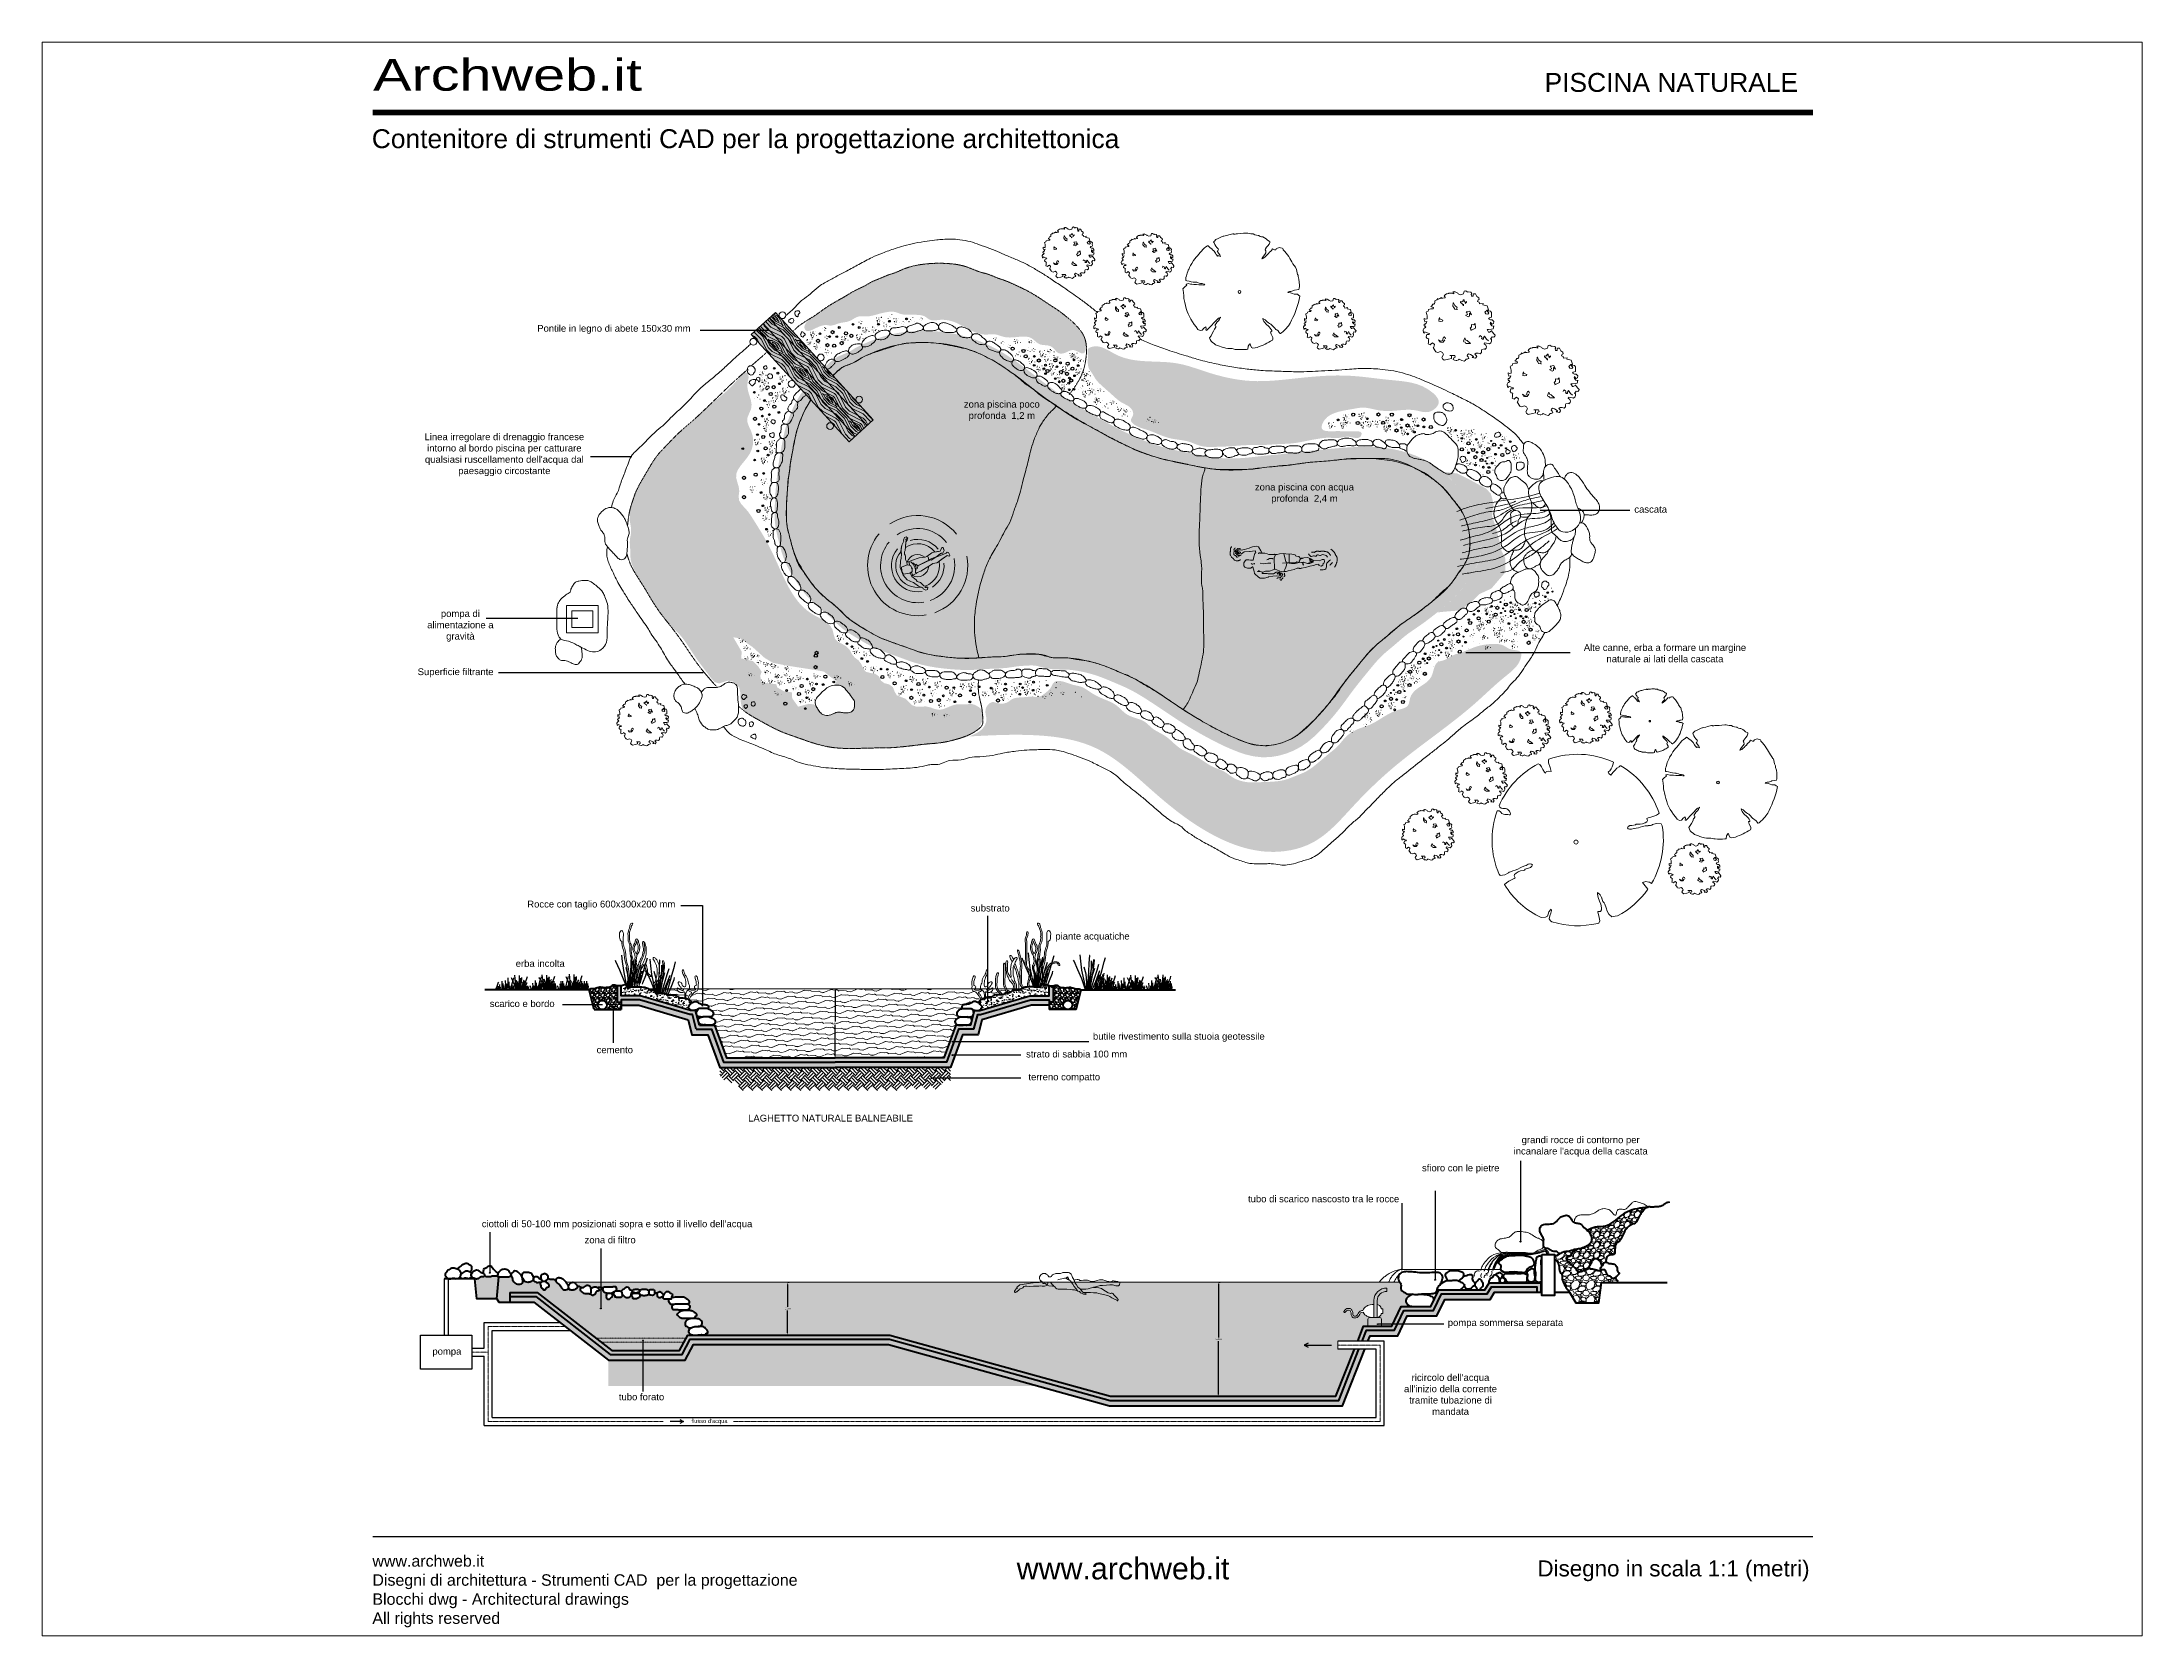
# Paper-space layout 'Layout1' of a CAD drawing. Header units: millimetres. Extents: x 26 to 231, y 20 to 176.
# The model-space entities are those that its viewports show. They can reach past a viewport. Long polylines and large blocks are cut down to what shows.
import ezdxf

# ---------------------------------------------------------------- set-up
doc = ezdxf.new("R2010")
doc.units = ezdxf.units.MM
doc.linetypes.add('TRATTEGGIATA2', pattern=[9.525, 6.35, -3.175])
for name, color, linetype, lineweight, true_color in [('ACQUA - water hatch', 7, 'Continuous', 0, 0x0f87ff), ('PIANTE_laghetto - PISCINA', 7, 'Continuous', 0, 0x306c2d), ('TRATTEGGI - hatch', 7, 'Continuous', 5, 0x8f8f8f), ('VERDE_giardino_garden', 7, 'Continuous', 13, 0x426227)]:
    doc.layers.add(name, color=color, linetype=linetype, lineweight=lineweight, true_color=true_color)
for name, color, linetype, lineweight in [('MURATURA_section_wall', 7, 'Continuous', 40), ('PROIEZIONI_projections', 145, 'Continuous', 13), ('SEZIONI_medie_small_section', 2, 'Continuous', 25), ('TRATTEGGIATA - dashed', 1, 'TRATTEGGIATA2', 0)]:
    doc.layers.add(name, color=color, linetype=linetype, lineweight=lineweight)
for name, color, linetype in [('QUOTE - dimension', 252, 'Continuous'), ('SCRITTE_txt', 7, 'Continuous'), ('www.archweb.it - blocchi dwg', 2, 'Continuous')]:
    doc.layers.add(name, color=color, linetype=linetype)
doc.layers.add('VEGETAZIONE', color=7, linetype='Continuous', true_color=0x007a00)
doc.styles.get("Standard").update_dxf_attribs({"font": 'arial.ttf'})
doc.dimstyles.get("Standard").update_dxf_attribs({"dimtxt": 0.18, "dimasz": 0.18, "dimexe": 0.18, "dimexo": 0.0625, "dimgap": 0.09, "dimtad": 0, "dimtih": 1, "dimtoh": 1, "dimdec": 4, "dimzin": 0, "dimdsep": 46, "dimtxsty": 'Standard', "dimcen": 0.09, "dimadec": 0, "dimazin": 0, "dimtfac": 1, "dimtdec": 4, "dimtofl": 0, "dimtmove": 0, "dimatfit": 3, "dimfxl": 0, "dimtolj": 1, "dimtzin": 0, "dimarcsym": 0})
pattern_1 = [(228.01279, (3464.723026, 1370.06793), (-2.64, -2.97), [0.044397, -4.395299]), (184.96974, (3464.693326, 1370.03493), (3.96, 0.33), [0.0761864, -7.542455]), (132.51045, (3464.617426, 1370.02833), (3.3, -3.63), [0.05372, -5.3182908]), (267.27369, (3464.488726, 1369.94583), (0.33, 6.6), [0.0693785, -6.868474]), (292.833654, (3464.485426, 1369.87653), (-1.65, 3.96), [0.068031, -6.735093]), (357.27369, (3464.511826, 1369.81383), (-6.6, 0.33), [0.0693785, -6.868474]), (37.69424, (3464.581126, 1369.81053), (-4.29, -3.3), [0.0917496, -9.0832]), (72.25533, (3464.653726, 1369.86663), (2.31, 7.26), [0.086621, -8.575486]), (121.429566, (3464.680126, 1369.94913), (-2.64, 4.29), [0.0696135, -6.891744]), (175.23636, (3464.643826, 1370.00853), (3.63, -0.33), [0.0794746, -3.8942517]), (222.39744, (3464.564626, 1370.01513), (-3.96, -3.63), [0.102778, -10.1750138]), (138.81407, (3464.815426, 1369.94253), (-2.31, 1.98), [0.0350793, -3.4728688]), (171.469234, (3464.789026, 1369.96563), (4.29, -0.66), [0.0667382, -6.6070988]), (225, (3464.72303, 1369.97553), (-4e-17, -0.33), [0.046669, -0.4200215]), (203.1986, (3464.699926, 1370.01513), (1.65, 0.66), [0.025132, -2.488073]), (291.8014, (3464.676826, 1370.00523), (-0.33, 0.99), [0.035542, -1.7415624]), (30.96376, (3464.690026, 1369.97223), (0.99, 0.66), [0.0577266, -1.8664876]), (161.56505, (3464.73953, 1370.00193), (0.66, -0.33), [0.041742, -1.0018096]), (16.38954, (3464.485426, 1370.00523), (3.3, 0.99), [0.058476, -5.789139]), (70.34618, (3464.541526, 1370.02173), (-1.32, -3.63), [0.049058, -4.8567446]), (293.1986, (3464.739526, 1370.06793), (-0.66, 1.65), [0.050264, -2.462941]), (343.61046, (3464.759326, 1370.02173), (-3.3, 0.99), [0.058476, -5.789139]), (339.44395, (3464.485426, 1369.80063), (-1.65, 0.66), [0.0563904, -2.763131]), (294.77514, (3464.538226, 1369.78083), (-1.65, 3.63), [0.0472487, -4.6776322]), (66.8014, (3464.742826, 1369.73793), (0.66, 1.65), [0.050264, -2.462941]), (17.35402, (3464.762626, 1369.78413), (-4.29, -1.32), [0.0553182, -5.4764898]), (69.44395, (3464.581126, 1369.73793), (-0.66, -1.65), [0.028195, -2.791326]), (101.30993, (3464.723026, 1369.73793), (-0.33, 1.32), [0.0168267, -1.6658497]), (165.96376, (3464.719726, 1369.75443), (0.99, -0.33), [0.068031, -1.2925937]), (186.00901, (3464.653726, 1369.77093), (3.3, 0.33), [0.0630465, -6.2415946]), (303.69007, (3464.69003, 1369.94253), (-0.33, 0.66), [0.0475933, -1.1422387]), (353.157227, (3464.716426, 1369.90293), (5.61, -0.66), [0.083092, -8.2260957]), (60.9454, (3464.798926, 1369.89303), (-1.32, -2.31), [0.0339755, -3.3635825]), (90, (3464.81543, 1369.92273), (-0.33, 0.33), [0.0198, -0.3102]), (120.25644, (3464.647126, 1369.78083), (1.32, -2.31), [0.045845, -4.5386616]), (48.01279, (3464.624026, 1369.82043), (2.64, 2.97), [0.0887938, -4.350902]), (0, (3464.68343, 1369.88643), (0.33, 0.33), [0.0858, -0.2442]), (325.30485, (3464.769226, 1369.88643), (3.3, -2.31), [0.0521776, -5.1655805]), (254.0546, (3464.812126, 1369.85673), (-0.33, -1.32), [0.0480487, -2.3543876]), (207.645975, (3464.798926, 1369.81053), (-6.27, -3.3), [0.0782315, -7.7449265]), (175.42608, (3464.729626, 1369.77423), (-4.29, 0.33), [0.0827637, -8.1935942])]
pattern_2 = [(37.5, (3421.35155, 1277.84839), (-0.001855006, 0.056740425), [0, -0.044760422, 0, -0.050060999, 0, -0.047852425]), (7.5, (3421.35155, 1277.84839), (0.05211576, 0.08310556), [0, -0.02414707, 0, -0.040343275, 0, -0.015460014]), (327.5, (3421.31533, 1277.84839), (0.091704148, 0.000166646), [0, -0.014723823, 0, -0.053005763, 0, -0.069201969]), (317.5, (3421.31533, 1277.84839), (0.088523353, 0.02584548), [0, -0.007361912, 0, -0.034748223, 0, -0.039754322])]

psp = doc.layouts.get("Layout1")

msp = doc.modelspace()

# ---------------------------------------------------------------- texts
at = {"color": 251}
msp.add_text('Disegno in scala 1:1 (metri)', height=0.3472996, dxfattribs=at).set_placement((3467.06126, 1371.84357))
at = {"color": 251, "insert": (3441.78093, 1372.3033), "char_height": 0.2480711, "attachment_point": 1}
msp.add_mtext_dynamic_manual_height_columns('www.archweb.it\\PDisegni di architettura - Strumenti CAD  per la progettazione\\PBlocchi dwg - Architectural drawings\\PAll rights reserved', width=58.2532882, gutter_width=12.5, heights=[0], dxfattribs=at)
at = {"layer": 'SCRITTE_txt', "attachment_point": 2}
for s, insert, char_height, width in [('Pontile in legno di abete 150x30 mm ', (3447.02139, 1398.98908), 0.1472382, 4.7536751), ('zona piscina poco profonda  1,2 m', (3455.43877, 1397.34354), 0.1472382, 2.2589549), ("Linea irregolare di drenaggio francese intorno al bordo piscina per catturare qualsiasi ruscellamento dell'acqua dal paesaggio circostante", (3444.64431, 1396.63666), 0.14723823, 3.726165), ('zona piscina con acqua profonda  2,4 m', (3462.00485, 1395.54591), 0.1472382, 2.2589549), ('{\\fArial|b0|i0|c0|p34;cascata}', (3469.51715, 1395.064), 0.1472382, 1.0165197), ('pompa di alimentazione a gravità', (3443.69038, 1392.80222), 0.1472382, 1.7723301), ('Alte canne, erba a formare un margine naturale ai lati della cascata', (3469.82743, 1392.06478), 0.1472382, 3.6620966), ('Superficie filtrante', (3443.58671, 1391.54036), 0.1472382, 1.8773305), ('Rocce con taglio 600x300x200 mm', (3446.74785, 1386.50038), 0.1472382, 3.3799323), ('{\\fArial|b0|i0|c0|p34;substrato}', (3455.18717, 1386.41368), 0.1472382, 0.9228148), ('{\\fArial|b0|i0|c0|p34;piante acquatiche}', (3457.40568, 1385.80503), 0.1472382, 1.8773305), ('{\\fArial|b0|i0|c0|p34;erba incolta}', (3445.4223, 1385.2128), 0.1472382, 1.1412769), ('{\\fArial|b0|i0|c0|p34;scarico e bordo}', (3445.03211, 1384.34097), 0.1472382, 1.5447387), ('{\\fArial|b0|i0|c0|p34;butile rivestimento sulla stuoia geotessile}', (3459.2795, 1383.63266), 0.1472382, 3.9075982), ('{\\fArial|b0|i0|c0|p34;cemento}', (3447.04086, 1383.34018), 0.1472382, 1.5447387), ('{\\fArial|b0|i0|c0|p34;strato di sabbia 100 mm}', (3457.06252, 1383.24738), 0.1472382, 2.4249565), ('{\\fArial|b0|i0|c0|p34;terreno compatto}', (3456.79349, 1382.75179), 0.1472382, 1.8869049), ('{\\fArial|b0|i0|c0|p34;LAGHETTO NATURALE BALNEABILE}', (3451.72233, 1381.85751), 0.1472382, 4.1215895), ("grandi rocce di contorno per incanalare l'acqua della cascata", (3467.99842, 1381.38841), 0.1472382, 2.9806732), ('sfioro con le pietre', (3465.39559, 1380.7773), 0.1472382, 1.6578608), ('{\\fArial|b0|i0|c0|p34;tubo di scarico nascosto tra le rocce}', (3462.42127, 1380.10604), 0.1472382, 3.6620966), ("{\\fArial|b0|i0|c0|p34;ciottoli di 50-100 mm posizionati sopra e sotto il livello dell'acqua}", (3447.08988, 1379.56564), 0.1472382, 5.9953002), ('{\\fArial|b0|i0|c0|p34;zona di filtro}', (3446.93993, 1379.21608), 0.1472382, 1.3605672), ('{\\fArial|b0|i0|c0|p34;pompa sommersa separata}', (3466.36711, 1377.42226), 0.1472382, 5.4926439), ('{\\fArial|b0|i0|c0|p34;pompa}', (3443.39727, 1376.79938), 0.1472382, 1.3605672), ("ricircolo dell'acqua all'inizio della corrente tramite tubazione di mandata", (3465.17442, 1376.23202), 0.1472382, 2.1940993), ('{\\fArial|b0|i0|c0|p34;tubo forato}', (3447.62149, 1375.81208), 0.1472382, 1.3605672), ("{\\fArial|b0|i0|c0|p34;flusso d'acqua}", (3449.09472, 1375.25961), 0.0883429, 1.8869049)]:
    msp.add_mtext(s, dxfattribs=dict(at, insert=insert, char_height=char_height, width=width))
at = {"layer": 'www.archweb.it - blocchi dwg', "color": 7, "width": 1.3}
msp.add_text('Archweb.it', height=0.688179, dxfattribs=at).set_placement((3441.79656, 1404.06982))
at = {"layer": 'www.archweb.it - blocchi dwg', "color": 2}
msp.add_text('PISCINA NATURALE', height=0.4096301, dxfattribs=at).set_placement((3467.21523, 1404.04451))
at = {"layer": 'www.archweb.it - blocchi dwg', "color": 253}
msp.add_text('Contenitore di strumenti CAD per la progettazione architettonica', height=0.4096301, dxfattribs=at).set_placement((3441.76806, 1402.82391))
at = {"layer": 'www.archweb.it - blocchi dwg'}
msp.add_text('www.archweb.it', height=0.4717717, dxfattribs=at).set_placement((3455.76142, 1371.77928))

# ---------------------------------------------------------------- blocks, each defined once
blk = doc.blocks.new('*D5')
at = {"layer": 'Defpoints', "color": 0, "transparency": 16777216}
for p in [(3451.82, 1384.587), (3451.82, 1383.09), (3451.82, 1383.09)]:
    blk.add_point(p, dxfattribs=at)
at = {"layer": 'QUOTE - dimension', "color": 0, "lineweight": -2, "transparency": 16777216}
for p, q in [((3451.82, 1384.551), (3451.82, 1383.878)), ((3451.833, 1384.587), (3451.856, 1384.587)), ((3451.82, 1383.126), (3451.82, 1383.799)), ((3451.833, 1383.09), (3451.856, 1383.09))]:
    blk.add_line(p, q, dxfattribs=at)
at = {"layer": 'QUOTE - dimension', "color": 0, "transparency": 16777216}
for points in [[(3451.814, 1384.551), (3451.826, 1384.551), (3451.82, 1384.587)], [(3451.814, 1383.126), (3451.826, 1383.126), (3451.82, 1383.09)]]:
    blk.add_solid(points, dxfattribs=at)
at = {"layer": 'QUOTE - dimension', "color": 0, "transparency": 16777216, "insert": (3451.82, 1383.838), "char_height": 0.036, "attachment_point": 5}
blk.add_mtext('\\A1;1,5 m', dxfattribs=at)
blk = doc.blocks.new('pianta 43762')
at = {"layer": 'PIANTE_laghetto - PISCINA'}
for points in [[(21.2507, 35.7106), (21.2493, 35.7063), (21.2493, 35.6966), (21.2557, 35.6768), (21.2595, 35.6614), (21.2499, 35.6626), (21.2429, 35.6607), (21.2403, 35.6594), (21.2371, 35.6549), (21.2332, 35.6582), (21.2268, 35.6691), (21.221, 35.68), (21.2146, 35.6896), (21.2081, 35.692)], [(21.5407, 35.6838), (21.5399, 35.6838), (21.538, 35.6838), (21.5335, 35.6806), (21.5252, 35.6742), (21.5175, 35.6671), (21.511, 35.6594), (21.5033, 35.6511), (21.5001, 35.6466), (21.4918, 35.653), (21.4899, 35.6594), (21.4918, 35.6614), (21.4963, 35.6646), (21.5014, 35.6723), (21.5059, 35.68), (21.5091, 35.6883), (21.511, 35.6979), (21.5114, 35.699)], [(21.7073, 35.4431), (21.7035, 35.4509), (21.6843, 35.4522), (21.6682, 35.4477), (21.665, 35.4458), (21.6599, 35.4445), (21.6503, 35.4432), (21.6394, 35.4426), (21.6285, 35.44), (21.6182, 35.4368), (21.6124, 35.4349), (21.6028, 35.4336), (21.5945, 35.4317), (21.5925, 35.4317), (21.5836, 35.4285), (21.5771, 35.4285), (21.5752, 35.4285), (21.5707, 35.4304), (21.5675, 35.4349), (21.5707, 35.4394), (21.5771, 35.4432), (21.5848, 35.4445), (21.5996, 35.4464), (21.6028, 35.4496), (21.6086, 35.4496), (21.6188, 35.4496), (21.6285, 35.4509), (21.6381, 35.4541), (21.6458, 35.4593), (21.6477, 35.4637), (21.6458, 35.4721), (21.6509, 35.4747), (21.6618, 35.4779), (21.6734, 35.4811), (21.6843, 35.4849), (21.6926, 35.4907), (21.6948, 35.4933)], [(21.0516, 35.2466), (21.0542, 35.2431), (21.0733, 35.2456), (21.0882, 35.253), (21.091, 35.2556), (21.0958, 35.2578), (21.105, 35.2609), (21.1155, 35.2636), (21.1257, 35.2682), (21.1352, 35.2734), (21.1405, 35.2764), (21.1497, 35.2795), (21.1575, 35.283), (21.1594, 35.2833), (21.1676, 35.2882), (21.1739, 35.2894), (21.1758, 35.2898), (21.1806, 35.2888), (21.1846, 35.285), (21.1823, 35.28), (21.1767, 35.275), (21.1694, 35.2722), (21.1553, 35.2675), (21.1528, 35.2637), (21.1471, 35.2626), (21.137, 35.2607), (21.1278, 35.2575), (21.119, 35.2525), (21.1124, 35.246), (21.1114, 35.2413), (21.1149, 35.2334), (21.1104, 35.2299), (21.1003, 35.2247), (21.0896, 35.2193), (21.0796, 35.2134), (21.0725, 35.2062), (21.0722, 35.2056)], [(21.6494, 35.187), (21.6494, 35.1872), (21.6276, 35.2141), (21.6417, 35.2186), (21.6533, 35.2154), (21.6565, 35.2154), (21.6643, 35.2102)], [(21.2204, 35.0729), (21.2379, 35.0744), (21.2449, 35.0783), (21.2481, 35.0873), (21.2513, 35.0956), (21.2571, 35.104), (21.2603, 35.1072), (21.261, 35.102), (21.259, 35.0911), (21.2546, 35.0796), (21.2526, 35.0687), (21.2571, 35.0603), (21.2629, 35.0563)], [(21.4474, 35.0498), (21.4517, 35.0507), (21.4562, 35.0604), (21.4517, 35.0796), (21.4485, 35.0944), (21.4485, 35.0976), (21.4582, 35.0976), (21.4633, 35.104), (21.4633, 35.1117), (21.4601, 35.1265), (21.455, 35.1393), (21.4498, 35.1534), (21.4473, 35.1669), (21.4473, 35.1746), (21.4569, 35.165), (21.4627, 35.1534), (21.4633, 35.1508), (21.4646, 35.1521), (21.4659, 35.1457), (21.4678, 35.138), (21.4729, 35.1329), (21.4761, 35.1265), (21.4819, 35.1123), (21.4857, 35.0989), (21.4922, 35.0867), (21.5044, 35.0764), (21.5178, 35.0783), (21.5268, 35.0796)]]:
    blk.add_lwpolyline(points, dxfattribs=at)
at = {"layer": 'PIANTE_laghetto - PISCINA', "linetype": 'Continuous'}
blk.add_circle((21.3604, 35.3771), 0.00838, dxfattribs=at)
for centre, radius, start, end in [((21.3669, 35.3855), 0.3452, 65.25975, 109.6658), ((21.3669, 35.3855), 0.3452, 117.3792, 156.51956), ((21.3669, 35.3855), 0.3452, 18.20463, 59.77398), ((21.3669, 35.3855), 0.3452, 160.06224, 203.7718), ((21.0458, 35.4901), 0.0135, 34.08927, 104.90075), ((21.0683, 35.5315), 0.0199, 205.11877, 278.04273), ((21.0759, 35.5105), 0.0227, 214.08927, 281.92229), ((21.074, 35.4913), 0.0206, 40.52872, 98.04273), ((21.0837, 35.4732), 0.0153, 63.81383, 101.92229), ((21.0664, 35.4849), 0.0306, 12.55594, 40.52872), ((21.0923, 35.4906), 0.00408, 243.81383, 12.55594), ((21.3669, 35.3855), 0.3452, 329.48582, 9.60375), ((21.3669, 35.3855), 0.3452, 211.39954, 244.8903), ((21.3669, 35.3855), 0.3452, 297.6053, 324.90316), ((21.3669, 35.3855), 0.3452, 252.46373, 283.49557)]:
    blk.add_arc(centre, radius, start, end, dxfattribs=at)
blk = doc.blocks.new('pianta 8932')
at = {"layer": 'PIANTE_laghetto - PISCINA'}
for points in [[(21.03, 34.314), (21.034, 34.296), (21.039, 34.278), (21.044, 34.26), (21.05, 34.244), (21.058, 34.228), (21.066, 34.212), (21.076, 34.196), (21.087, 34.18), (21.098, 34.166), (21.109, 34.151), (21.122, 34.144), (21.135, 34.146), (21.137, 34.148), (21.146, 34.158), (21.155, 34.164), (21.157, 34.166), (21.159, 34.156), (21.157, 34.148), (21.159, 34.145), (21.164, 34.146), (21.234, 34.219), (21.241, 34.218), (21.239, 34.212), (21.233, 34.203), (21.226, 34.196), (21.22, 34.187), (21.214, 34.178), (21.213, 34.172), (21.217, 34.17), (21.217, 34.164), (21.213, 34.158), (21.21, 34.153), (21.204, 34.14), (21.196, 34.126), (21.189, 34.113), (21.18, 34.101), (21.184, 34.09), (21.189, 34.08), (21.197, 34.071), (21.207, 34.065), (21.216, 34.058), (21.227, 34.053), (21.239, 34.049), (21.249, 34.045), (21.261, 34.042), (21.272, 34.039), (21.277, 34.037), (21.29, 34.035), (21.303, 34.035), (21.316, 34.035), (21.329, 34.032), (21.334, 34.03), (21.342, 34.03), (21.356, 34.029), (21.372, 34.029), (21.387, 34.029), (21.402, 34.03), (21.41, 34.031), (21.413, 34.049), (21.42, 34.062), (21.422, 34.064), (21.425, 34.061), (21.427, 34.055), (21.432, 34.042), (21.441, 34.037), (21.454, 34.039), (21.467, 34.042), (21.479, 34.047), (21.491, 34.051), (21.503, 34.056), (21.515, 34.062), (21.525, 34.068), (21.537, 34.074), (21.547, 34.081), (21.56, 34.087), (21.562, 34.093), (21.562, 34.103), (21.552, 34.122), (21.547, 34.137), (21.555, 34.138), (21.555, 34.144), (21.551, 34.151), (21.546, 34.159), (21.539, 34.166), (21.533, 34.172), (21.525, 34.178), (21.519, 34.185), (21.513, 34.192), (21.508, 34.199), (21.504, 34.207), (21.502, 34.216), (21.515, 34.209), (21.525, 34.198), (21.528, 34.196), (21.536, 34.191), (21.542, 34.187), (21.549, 34.182), (21.555, 34.176), (21.562, 34.17), (21.567, 34.164), (21.573, 34.158), (21.58, 34.151), (21.586, 34.148), (21.594, 34.142), (21.6, 34.133), (21.605, 34.127), (21.608, 34.127), (21.613, 34.13), (21.624, 34.139), (21.633, 34.148), (21.642, 34.157), (21.65, 34.167), (21.655, 34.173), (21.666, 34.189), (21.675, 34.206), (21.683, 34.223), (21.692, 34.241), (21.698, 34.259), (21.705, 34.277), (21.711, 34.295), (21.717, 34.313), (21.721, 34.332), (21.725, 34.352), (21.717, 34.357), (21.71, 34.363), (21.707, 34.363), (21.701, 34.363), (21.691, 34.363), (21.68, 34.368), (21.669, 34.371), (21.659, 34.373), (21.653, 34.373), (21.651, 34.375), (21.655, 34.377), (21.662, 34.38), (21.671, 34.38), (21.689, 34.385), (21.692, 34.387), (21.719, 34.391), (21.721, 34.4), (21.722, 34.409), (21.722, 34.418), (21.721, 34.436), (21.719, 34.454), (21.714, 34.47), (21.714, 34.479), (21.711, 34.483), (21.708, 34.493), (21.706, 34.502), (21.704, 34.512), (21.701, 34.522), (21.698, 34.526), (21.691, 34.536), (21.683, 34.547), (21.677, 34.558), (21.671, 34.568), (21.664, 34.579), (21.657, 34.591), (21.65, 34.601), (21.642, 34.611), (21.633, 34.621), (21.624, 34.631), (21.623, 34.635), (21.621, 34.64), (21.617, 34.642), (21.608, 34.644), (21.6, 34.645), (21.585, 34.64), (21.582, 34.637), (21.579, 34.632), (21.572, 34.631), (21.56, 34.637), (21.554, 34.627), (21.55, 34.624), (21.542, 34.617), (21.535, 34.608), (21.528, 34.6), (21.52, 34.592), (21.515, 34.589), (21.506, 34.581), (21.497, 34.576), (21.495, 34.576), (21.497, 34.581), (21.505, 34.592), (21.513, 34.603), (21.52, 34.613), (21.519, 34.626), (21.515, 34.632), (21.518, 34.637), (21.524, 34.647), (21.531, 34.655), (21.539, 34.665), (21.544, 34.676), (21.544, 34.682), (21.539, 34.684), (21.529, 34.69), (21.521, 34.697), (21.512, 34.704), (21.501, 34.709), (21.494, 34.709), (21.485, 34.711), (21.478, 34.715), (21.477, 34.717), (21.472, 34.717), (21.462, 34.719), (21.452, 34.722), (21.443, 34.727), (21.433, 34.728), (21.428, 34.728), (21.419, 34.73), (21.41, 34.732), (21.401, 34.732), (21.384, 34.731), (21.367, 34.729), (21.349, 34.728), (21.34, 34.728), (21.335, 34.726), (21.326, 34.726)], [(21.326, 34.726), (21.324, 34.728), (21.32, 34.727), (21.311, 34.726), (21.295, 34.722), (21.284, 34.717), (21.273, 34.715), (21.265, 34.714), (21.262, 34.714), (21.256, 34.711), (21.243, 34.706), (21.231, 34.7), (21.218, 34.694), (21.209, 34.684), (21.204, 34.679), (21.207, 34.674), (21.211, 34.664), (21.217, 34.654), (21.223, 34.645), (21.231, 34.638), (21.234, 34.634)], [(21.215, 34.61), (21.207, 34.624), (21.196, 34.634), (21.195, 34.636), (21.181, 34.645), (21.171, 34.655), (21.167, 34.656), (21.157, 34.649), (21.148, 34.642), (21.138, 34.633), (21.13, 34.624), (21.122, 34.615), (21.114, 34.605), (21.106, 34.595), (21.098, 34.586), (21.09, 34.576), (21.082, 34.567), (21.073, 34.549), (21.064, 34.536), (21.062, 34.533), (21.059, 34.525), (21.056, 34.516), (21.051, 34.509), (21.048, 34.5), (21.045, 34.491), (21.042, 34.483), (21.04, 34.474), (21.037, 34.465), (21.037, 34.456), (21.037, 34.446), (21.043, 34.445), (21.056, 34.443), (21.069, 34.438), (21.08, 34.436), (21.094, 34.435), (21.102, 34.435), (21.106, 34.433), (21.116, 34.43), (21.125, 34.427), (21.135, 34.427), (21.145, 34.424), (21.149, 34.423), (21.151, 34.419), (21.143, 34.418), (21.136, 34.42), (21.128, 34.42), (21.114, 34.42), (21.101, 34.421), (21.085, 34.422), (21.072, 34.423), (21.064, 34.423), (21.05, 34.427), (21.041, 34.424), (21.039, 34.422), (21.043, 34.417), (21.03, 34.408), (21.021, 34.398), (21.019, 34.395), (21.021, 34.388), (21.023, 34.372), (21.024, 34.355), (21.025, 34.337), (21.028, 34.321), (21.03, 34.314)], [(21.234, 34.634), (21.23, 34.626), (21.226, 34.622), (21.227, 34.62), (21.229, 34.617), (21.233, 34.611), (21.241, 34.6), (21.246, 34.591), (21.236, 34.594), (21.23, 34.595), (21.228, 34.593), (21.223, 34.599), (21.22, 34.603), (21.215, 34.61)], [(21.241, 34.219), (21.244, 34.221), (21.246, 34.223), (21.246, 34.225), (21.241, 34.219)]]:
    blk.add_lwpolyline(points, dxfattribs=at)
at = {"layer": 'PIANTE_laghetto - PISCINA', "linetype": 'Continuous'}
blk.add_circle((21.36, 34.377), 0.00838, dxfattribs=at)
blk = doc.blocks.new('*D3')
at = {"layer": 'Defpoints', "color": 0, "transparency": 16777216}
for p in [(3460.141, 1378.225), (3460.141, 1375.75), (3460.141, 1375.75)]:
    blk.add_point(p, dxfattribs=at)
at = {"layer": 'QUOTE - dimension', "color": 0, "lineweight": -2, "transparency": 16777216}
for p, q in [((3460.141, 1378.189), (3460.141, 1377.027)), ((3460.153, 1378.225), (3460.177, 1378.225)), ((3460.141, 1375.786), (3460.141, 1376.948)), ((3460.153, 1375.75), (3460.177, 1375.75))]:
    blk.add_line(p, q, dxfattribs=at)
at = {"layer": 'QUOTE - dimension', "color": 0, "transparency": 16777216}
for points in [[(3460.135, 1378.189), (3460.147, 1378.189), (3460.141, 1378.225)], [(3460.135, 1375.786), (3460.147, 1375.786), (3460.141, 1375.75)]]:
    blk.add_solid(points, dxfattribs=at)
at = {"layer": 'QUOTE - dimension', "color": 0, "transparency": 16777216, "insert": (3460.141, 1376.988), "char_height": 0.036, "attachment_point": 5}
blk.add_mtext('\\A1;2,4 m', dxfattribs=at)
blk = doc.blocks.new('*D4')
at = {"layer": 'Defpoints', "color": 0, "transparency": 16777216}
for p in [(3450.79, 1378.225), (3450.79, 1377.08), (3450.79, 1377.08)]:
    blk.add_point(p, dxfattribs=at)
at = {"layer": 'QUOTE - dimension', "color": 0, "lineweight": -2, "transparency": 16777216}
for p, q in [((3450.79, 1378.177), (3450.79, 1377.692)), ((3450.802, 1378.225), (3450.826, 1378.225)), ((3450.79, 1377.128), (3450.79, 1377.613)), ((3450.802, 1377.08), (3450.826, 1377.08))]:
    blk.add_line(p, q, dxfattribs=at)
at = {"layer": 'QUOTE - dimension', "color": 0, "transparency": 16777216}
for points in [[(3450.782, 1378.177), (3450.798, 1378.177), (3450.79, 1378.225)], [(3450.782, 1377.128), (3450.798, 1377.128), (3450.79, 1377.08)]]:
    blk.add_solid(points, dxfattribs=at)
at = {"layer": 'QUOTE - dimension', "color": 0, "transparency": 16777216, "insert": (3450.79, 1377.653), "char_height": 0.036, "attachment_point": 5}
blk.add_mtext('\\A1;1,2 m', dxfattribs=at)
blk = doc.blocks.new('_I12B6')
at = {"color": 0, "linetype": 'Continuous'}
for p, q in [((-0.433, 0.351), (-0.448, 0.34)), ((-0.448, 0.34), (-0.415, 0.329)), ((-0.419, 0.377), (-0.433, 0.351)), ((-0.401, 0.38), (-0.419, 0.377)), ((-0.39, 0.388), (-0.401, 0.38)), ((-0.386, 0.399), (-0.39, 0.388)), ((-0.364, 0.442), (-0.386, 0.431)), ((-0.386, 0.431), (-0.386, 0.413)), ((-0.386, 0.413), (-0.386, 0.399)), ((-0.357, 0.446), (-0.364, 0.442)), ((-0.342, 0.457), (-0.357, 0.446)), ((-0.331, 0.461), (-0.342, 0.468)), ((-0.342, 0.468), (-0.342, 0.457)), ((-0.306, 0.468), (-0.331, 0.461)), ((-0.28, 0.483), (-0.306, 0.468)), ((-0.284, 0.475), (-0.28, 0.483)), ((-0.258, 0.472), (-0.284, 0.475)), ((-0.222, 0.479), (-0.258, 0.472)), ((-0.229, 0.523), (-0.24, 0.504)), ((-0.24, 0.504), (-0.222, 0.49)), ((-0.222, 0.53), (-0.229, 0.523)), ((-0.2, 0.544), (-0.222, 0.53)), ((-0.222, 0.49), (-0.222, 0.479)), ((-0.196, 0.544), (-0.2, 0.544)), ((-0.189, 0.544), (-0.196, 0.544)), ((-0.171, 0.548), (-0.189, 0.544)), ((-0.164, 0.555), (-0.171, 0.548)), ((-0.145, 0.552), (-0.164, 0.555)), ((-0.164, 0.555), (-0.164, 0.555)), ((-0.127, 0.555), (-0.145, 0.552)), ((-0.116, 0.552), (-0.127, 0.555)), ((-0.083, 0.544), (-0.116, 0.552)), ((-0.08, 0.577), (-0.102, 0.574)), ((-0.091, 0.574), (-0.102, 0.57)), ((-0.102, 0.57), (-0.087, 0.548)), ((-0.098, 0.399), (-0.102, 0.348)), ((-0.102, 0.348), (-0.087, 0.326)), ((-0.091, 0.399), (-0.098, 0.399)), ((-0.08, 0.581), (-0.091, 0.574)), ((-0.072, 0.359), (-0.091, 0.399)), ((-0.087, 0.548), (-0.083, 0.544)), ((-0.062, 0.577), (-0.08, 0.577)), ((-0.032, 0.329), (-0.072, 0.359)), ((-0.021, 0.555), (-0.062, 0.577)), ((-0.014, 0.544), (-0.021, 0.555)), ((0.022, 0.53), (-0.014, 0.544)), ((0.022, 0.41), (0.019, 0.406)), ((0.019, 0.406), (0.041, 0.388)), ((0.066, 0.541), (0.022, 0.53)), ((0.044, 0.417), (0.022, 0.421)), ((0.022, 0.421), (0.022, 0.41)), ((0.041, 0.388), (0.051, 0.377)), ((0.055, 0.428), (0.044, 0.417)), ((0.051, 0.377), (0.062, 0.366)), ((0.062, 0.435), (0.055, 0.428)), ((0.077, 0.45), (0.062, 0.446)), ((0.062, 0.446), (0.062, 0.435)), ((0.062, 0.366), (0.07, 0.355)), ((0.081, 0.588), (0.066, 0.541)), ((0.07, 0.355), (0.07, 0.377)), ((0.081, 0.424), (0.077, 0.45)), ((0.106, 0.592), (0.081, 0.588)), ((0.095, 0.413), (0.081, 0.424)), ((0.092, 0.388), (0.106, 0.399)), ((0.117, 0.421), (0.095, 0.413)), ((0.124, 0.574), (0.106, 0.592)), ((0.106, 0.399), (0.117, 0.406)), ((0.117, 0.406), (0.117, 0.421)), ((0.139, 0.57), (0.124, 0.574)), ((0.15, 0.577), (0.139, 0.57)), ((0.183, 0.57), (0.15, 0.577)), ((0.201, 0.548), (0.183, 0.57)), ((0.19, 0.534), (0.201, 0.548)), ((0.197, 0.512), (0.19, 0.534)), ((0.201, 0.504), (0.197, 0.512)), ((0.219, 0.504), (0.201, 0.504)), ((0.223, 0.534), (0.219, 0.504)), ((0.226, 0.541), (0.223, 0.534)), ((0.259, 0.541), (0.226, 0.541)), ((0.27, 0.523), (0.259, 0.541)), ((0.281, 0.501), (0.27, 0.523)), ((0.314, 0.479), (0.281, 0.501)), ((0.292, 0.421), (0.299, 0.446)), ((0.318, 0.41), (0.292, 0.421)), ((0.299, 0.446), (0.318, 0.453)), ((0.318, 0.453), (0.314, 0.479)), ((0.322, 0.383), (0.319, 0.409)), ((0.38, 0.392), (0.322, 0.383)), ((0.373, 0.367), (0.38, 0.392)), ((0.445, 0.352), (0.373, 0.367)), ((0.463, 0.289), (0.445, 0.352)), ((-0.554, 0.06), (-0.557, 0.041)), ((-0.557, 0.041), (-0.55, 0.027)), ((-0.532, 0.144), (-0.554, 0.154)), ((-0.554, 0.154), (-0.554, 0.133)), ((-0.554, 0.133), (-0.55, 0.122)), ((-0.539, 0.063), (-0.554, 0.06)), ((-0.55, 0.122), (-0.543, 0.1)), ((-0.55, 0.027), (-0.543, 0.034)), ((-0.532, 0.016), (-0.55, -0.002)), ((-0.543, 0.1), (-0.513, 0.107)), ((-0.543, 0.034), (-0.532, 0.016)), ((-0.524, 0.078), (-0.539, 0.063)), ((-0.51, 0.147), (-0.532, 0.144)), ((-0.521, 0.257), (-0.524, 0.249)), ((-0.524, 0.249), (-0.513, 0.216)), ((-0.513, 0.107), (-0.524, 0.078)), ((-0.492, 0.271), (-0.521, 0.257)), ((-0.513, 0.216), (-0.51, 0.195)), ((-0.51, 0.195), (-0.51, 0.151)), ((-0.51, 0.151), (-0.51, 0.147)), ((-0.488, 0.289), (-0.492, 0.271)), ((-0.452, 0.304), (-0.488, 0.293)), ((-0.488, 0.293), (-0.488, 0.289)), ((-0.43, 0.308), (-0.452, 0.304)), ((-0.411, 0.308), (-0.43, 0.308)), ((-0.415, 0.329), (-0.408, 0.322)), ((-0.408, 0.322), (-0.411, 0.308)), ((-0.313, 0.169), (-0.324, 0.136)), ((-0.317, 0.14), (-0.324, 0.111)), ((-0.324, 0.111), (-0.298, 0.103)), ((-0.317, 0.14), (-0.317, 0.14)), ((-0.306, 0.147), (-0.313, 0.169)), ((-0.284, 0.136), (-0.306, 0.147)), ((-0.298, 0.103), (-0.266, 0.111)), ((-0.262, 0.125), (-0.284, 0.136)), ((-0.266, 0.111), (-0.262, 0.125)), ((-0.087, 0.326), (-0.072, 0.3)), ((-0.072, 0.3), (-0.036, 0.293)), ((-0.043, 0.297), (-0.036, 0.315)), ((-0.036, 0.315), (-0.032, 0.329)), ((-0.036, 0.293), (-0.029, 0.293)), ((0.103, 0.206), (0.132, 0.216)), ((0.106, 0.198), (0.103, 0.206)), ((0.143, 0.18), (0.106, 0.198)), ((0.113, 0.26), (0.168, 0.271)), ((0.117, 0.253), (0.113, 0.26)), ((0.128, 0.235), (0.117, 0.253)), ((0.132, 0.216), (0.132, 0.227)), ((0.161, 0.191), (0.143, 0.18)), ((0.164, 0.235), (0.161, 0.191)), ((0.197, 0.209), (0.164, 0.235)), ((0.168, 0.271), (0.197, 0.209)), ((0.197, 0.02), (0.172, 0.001)), ((0.172, 0.001), (0.19, -0.028)), ((0.23, 0.052), (0.197, 0.056)), ((0.197, 0.056), (0.197, 0.02)), ((0.216, -0.024), (0.256, 0.001)), ((0.252, 0.071), (0.23, 0.052)), ((0.256, 0.001), (0.252, 0.071)), ((0.405, 0.253), (0.441, 0.286)), ((0.42, 0.227), (0.405, 0.253)), ((0.452, 0.22), (0.42, 0.227)), ((0.441, 0.286), (0.463, 0.289)), ((0.471, 0.275), (0.445, 0.275)), ((0.445, 0.275), (0.471, 0.238)), ((0.471, 0.238), (0.452, 0.22)), ((0.467, 0.147), (0.478, 0.165)), ((0.496, 0.129), (0.467, 0.147)), ((0.496, 0.271), (0.471, 0.275)), ((0.478, 0.165), (0.511, 0.173)), ((0.493, 0.071), (0.496, 0.093)), ((0.496, 0.06), (0.493, 0.071)), ((0.514, 0.246), (0.496, 0.271)), ((0.525, 0.129), (0.496, 0.129)), ((0.496, 0.093), (0.507, 0.078)), ((0.518, 0.038), (0.496, 0.06)), ((0.507, 0.078), (0.522, 0.063)), ((0.511, 0.22), (0.514, 0.246)), ((0.514, 0.191), (0.511, 0.22)), ((0.511, 0.173), (0.514, 0.191)), ((0.525, 0.038), (0.518, 0.038)), ((0.522, 0.063), (0.544, 0.071)), ((0.547, 0.103), (0.525, 0.129)), ((0.554, 0.031), (0.525, 0.038)), ((0.54, -0.01), (0.544, 0.005)), ((0.544, 0.071), (0.547, 0.103)), ((0.544, 0.027), (0.554, 0.031)), ((0.544, 0.005), (0.544, 0.027)), ((-0.561, -0.006), (-0.572, -0.028)), ((-0.572, -0.028), (-0.568, -0.075)), ((-0.568, -0.075), (-0.55, -0.079)), ((-0.55, -0.002), (-0.561, -0.006)), ((-0.55, -0.079), (-0.543, -0.057)), ((-0.543, -0.057), (-0.506, -0.075)), ((-0.513, -0.104), (-0.524, -0.141)), ((-0.524, -0.141), (-0.524, -0.144)), ((-0.524, -0.144), (-0.506, -0.163)), ((-0.484, -0.101), (-0.513, -0.104)), ((-0.506, -0.075), (-0.47, -0.086)), ((-0.506, -0.163), (-0.481, -0.17)), ((-0.488, -0.228), (-0.492, -0.25)), ((-0.492, -0.25), (-0.462, -0.265)), ((-0.481, -0.17), (-0.488, -0.185)), ((-0.488, -0.185), (-0.488, -0.228)), ((-0.47, -0.086), (-0.484, -0.101)), ((-0.462, -0.265), (-0.437, -0.246)), ((-0.437, -0.246), (-0.426, -0.236)), ((-0.426, -0.236), (-0.393, -0.261)), ((-0.401, -0.301), (-0.415, -0.308)), ((-0.415, -0.308), (-0.382, -0.359)), ((-0.393, -0.261), (-0.401, -0.301)), ((-0.298, -0.206), (-0.331, -0.188)), ((-0.331, -0.188), (-0.313, -0.217)), ((-0.313, -0.217), (-0.298, -0.225)), ((-0.258, -0.199), (-0.298, -0.206)), ((-0.298, -0.225), (-0.255, -0.221)), ((-0.247, -0.144), (-0.262, -0.174)), ((-0.262, -0.174), (-0.258, -0.199)), ((-0.255, -0.221), (-0.226, -0.185)), ((-0.236, -0.141), (-0.247, -0.144)), ((-0.222, -0.155), (-0.236, -0.141)), ((-0.215, -0.17), (-0.222, -0.155)), ((-0.215, -0.17), (-0.215, -0.17)), ((0.088, -0.155), (0.066, -0.206)), ((0.066, -0.206), (0.073, -0.217)), ((0.073, -0.217), (0.092, -0.221)), ((0.103, -0.192), (0.088, -0.155)), ((0.092, -0.221), (0.099, -0.236)), ((0.099, -0.236), (0.099, -0.239)), ((0.124, -0.199), (0.103, -0.192)), ((0.103, -0.243), (0.135, -0.243)), ((0.179, -0.243), (0.124, -0.199)), ((0.135, -0.243), (0.179, -0.243)), ((0.183, -0.039), (0.216, -0.024)), ((0.325, -0.119), (0.318, -0.144)), ((0.354, -0.133), (0.325, -0.119)), ((0.365, -0.155), (0.354, -0.133)), ((0.354, -0.166), (0.365, -0.155)), ((0.369, -0.177), (0.354, -0.166)), ((0.358, -0.338), (0.405, -0.33)), ((0.387, -0.177), (0.369, -0.177)), ((0.401, -0.126), (0.387, -0.152)), ((0.387, -0.152), (0.387, -0.177)), ((0.394, -0.25), (0.401, -0.232)), ((0.423, -0.272), (0.394, -0.25)), ((0.434, -0.174), (0.401, -0.126)), ((0.401, -0.232), (0.463, -0.243)), ((0.405, -0.33), (0.409, -0.341)), ((0.409, -0.341), (0.427, -0.316)), ((0.434, -0.298), (0.423, -0.272)), ((0.427, -0.316), (0.434, -0.298)), ((0.463, -0.203), (0.434, -0.174)), ((0.467, -0.064), (0.441, -0.02)), ((0.441, -0.02), (0.463, -0.02)), ((0.463, -0.02), (0.511, -0.017)), ((0.463, -0.243), (0.478, -0.25)), ((0.478, -0.064), (0.467, -0.064)), ((0.507, -0.05), (0.478, -0.064)), ((0.478, -0.25), (0.5, -0.232)), ((0.496, -0.174), (0.522, -0.137)), ((0.511, -0.174), (0.496, -0.174)), ((0.5, -0.232), (0.514, -0.206)), ((0.511, -0.039), (0.507, -0.05)), ((0.511, -0.017), (0.54, -0.01)), ((0.514, -0.046), (0.511, -0.039)), ((0.514, -0.206), (0.511, -0.174)), ((0.529, -0.064), (0.514, -0.046)), ((0.522, -0.137), (0.551, -0.144)), ((0.551, -0.09), (0.529, -0.064)), ((0.569, -0.112), (0.551, -0.09)), ((0.551, -0.144), (0.565, -0.126)), ((0.565, -0.126), (0.569, -0.112)), ((-0.382, -0.359), (-0.371, -0.374)), ((-0.371, -0.374), (-0.339, -0.385)), ((-0.339, -0.385), (-0.295, -0.37)), ((-0.295, -0.37), (-0.266, -0.389)), ((-0.247, -0.418), (-0.277, -0.465)), ((-0.277, -0.465), (-0.266, -0.487)), ((-0.266, -0.389), (-0.247, -0.418)), ((-0.266, -0.487), (-0.236, -0.509)), ((-0.236, -0.509), (-0.171, -0.494)), ((-0.171, -0.494), (-0.123, -0.48)), ((-0.123, -0.44), (-0.149, -0.436)), ((-0.149, -0.436), (-0.072, -0.436)), ((-0.123, -0.48), (-0.123, -0.44)), ((-0.083, -0.472), (-0.094, -0.498)), ((-0.094, -0.498), (-0.076, -0.509)), ((-0.062, -0.462), (-0.083, -0.472)), ((-0.076, -0.509), (-0.047, -0.513)), ((-0.072, -0.436), (-0.062, -0.462)), ((-0.047, -0.513), (-0.036, -0.516)), ((-0.036, -0.516), (-0.01, -0.502)), ((-0.01, -0.502), (-0.003, -0.494)), ((-0.003, -0.494), (0.022, -0.505)), ((0.022, -0.505), (0.044, -0.513)), ((0.044, -0.513), (0.077, -0.523)), ((0.077, -0.523), (0.095, -0.513)), ((0.095, -0.513), (0.113, -0.494)), ((0.113, -0.494), (0.124, -0.491)), ((0.124, -0.44), (0.132, -0.425)), ((0.143, -0.454), (0.124, -0.44)), ((0.124, -0.491), (0.15, -0.483)), ((0.132, -0.425), (0.146, -0.41)), ((0.154, -0.476), (0.143, -0.454)), ((0.146, -0.41), (0.179, -0.421)), ((0.15, -0.483), (0.154, -0.476)), ((0.179, -0.421), (0.205, -0.436)), ((0.205, -0.436), (0.226, -0.451)), ((0.226, -0.451), (0.205, -0.469)), ((0.205, -0.469), (0.259, -0.476)), ((0.248, -0.414), (0.27, -0.4)), ((0.27, -0.436), (0.248, -0.414)), ((0.259, -0.476), (0.277, -0.451)), ((0.27, -0.4), (0.299, -0.4)), ((0.277, -0.451), (0.27, -0.436)), ((0.299, -0.4), (0.332, -0.41)), ((0.332, -0.41), (0.354, -0.389)), ((0.354, -0.349), (0.358, -0.338)), ((0.354, -0.389), (0.354, -0.349))]:
    blk.add_line(p, q, dxfattribs=at)
blk = doc.blocks.new('A$C34F224C6')
at = {"layer": 'PIANTE_laghetto - PISCINA'}
blk.add_blockref('_I12B6', (0, 0), dxfattribs=at)

# ---------------------------------------------------------------- dimensions: what is measured, and where the dimension line sits
at = {"layer": 'QUOTE - dimension'}
for p1, p2, text, override, picture, middle in [((3451.82038, 1384.587), (3451.82038, 1383.08987), '1,5 m', {"dimscale": 0.2}, '*D5', (3451.82038, 1383.83844)), ((3450.78953, 1378.22509), (3450.78953, 1377.08013), '1,2 m', {"dimscale": 0.2, "dimasz": 0.24}, '*D4', (3450.78953, 1377.65261)), ((3460.14093, 1378.22509), (3460.14093, 1375.75042), '2,4 m', {"dimscale": 0.2}, '*D3', (3460.14093, 1376.98776))]:
    dim = msp.add_aligned_dim(p1=p1, p2=p2, distance=0, text=text, dimstyle='Standard', override=override, dxfattribs=at)
    dim.commit()
    dim.dimension.update_dxf_attribs({"geometry": picture, "text_midpoint": middle})

# ---------------------------------------------------------------- hatches: boundary and pattern name
at = {"layer": 'ACQUA - water hatch'}
h = msp.add_hatch(dxfattribs=at)
h.set_pattern_fill('LEGNO6', color=256, scale=0.209, angle=65, style=0, pattern_type=2)
h.set_pattern_definition([(173.4349, (3466.61705, 1321.25047), (-0.467163813, -0.012763553), [0.07930986, -0.58160604]), (204.3987, (3466.538263, 1321.25954), (-1.477054931, -0.694873658), [0.0385377, -1.8883472]), (201.8476, (3466.591495, 1321.433038), (-3.9767651547, -1.6046931618), [0.0916745, -4.4920533]), (174.9831, (3466.506404, 1321.398922), (-1.7803283466, 0.1383629128), [0.04892565, -2.39735665]), (155, (3466.64708, 1321.31487), (-0.27774554, -0.1010911), [0.0418, -0.1672]), (183.4429, (3466.609201, 1321.332539), (3.08072894345, 0.1776729756), [0.11409185, -5.59049795]), (149.2894, (3466.495315, 1321.325687), (1.6164375054, -0.984363476), [0.0420086, -2.0584155]), (194.8056, (3466.459198, 1321.34714), (1.300400352, 0.3160378585), [0.03264684, -1.5996954])])
h.paths.add_polyline_path([(3451.60211, 1398.07493), (3452.64712, 1396.92726), (3452.12455, 1396.45143), (3451.12247, 1397.55195), (3451.06947, 1397.47963), (3450.98153, 1397.3345), (3450.90744, 1397.18615), (3450.84454, 1397.03942), (3450.7884, 1396.89075), (3450.7396, 1396.73172), (3450.70256, 1396.5738), (3450.67286, 1396.42535), (3450.64527, 1396.2778), (3450.61957, 1396.12862), (3450.59617, 1395.97844), (3450.57529, 1395.82758), (3450.55713, 1395.67636), (3450.54189, 1395.52513), (3450.52943, 1395.37387), (3450.51965, 1395.22221), (3450.51233, 1395.07011), (3450.50859, 1394.91481), (3450.51235, 1394.75013), (3450.53191, 1394.57605), (3450.56761, 1394.41264), (3450.60481, 1394.26914), (3450.64322, 1394.12121), (3450.69337, 1393.96211), (3450.75753, 1393.80629), (3450.83182, 1393.65878), (3450.91337, 1393.51883), (3450.99958, 1393.38562), (3451.0915, 1393.25512), (3451.19371, 1393.12618), (3451.30881, 1393.00227), (3451.43143, 1392.89031), (3451.55196, 1392.79173), (3451.65841, 1392.70464), (3451.75436, 1392.61517), (3451.86148, 1392.50945), (3451.99118, 1392.39543), (3452.13293, 1392.29643), (3452.26271, 1392.21604), (3452.3909, 1392.13879), (3452.52692, 1392.06012), (3452.67312, 1391.98561), (3452.82417, 1391.92177), (3452.96994, 1391.86836), (3453.10741, 1391.81957), (3453.24323, 1391.76985), (3453.38557, 1391.7174), (3453.53484, 1391.66707), (3453.68875, 1391.62306), (3453.84569, 1391.58668), (3454.00421, 1391.55888), (3454.15862, 1391.53894), (3454.31078, 1391.52353), (3454.46589, 1391.51116), (3454.62492, 1391.50442), (3454.78413, 1391.5054), (3454.94094, 1391.51313), (3455.09085, 1391.52464), (3455.22742, 1391.53305), (3455.37403, 1391.53679), (3455.54429, 1391.54928), (3455.69869, 1391.57289), (3455.8269, 1391.58924), (3455.96947, 1391.59956), (3456.0965, 1391.60413), (3456.19668, 1391.59381), (3456.32383, 1391.56073), (3456.50347, 1391.5238), (3456.68123, 1391.51525), (3456.82092, 1391.51468), (3456.94911, 1391.50548), (3457.07993, 1391.48688), (3457.21361, 1391.4605), (3457.34654, 1391.42809), (3457.47482, 1391.39021), (3457.60117, 1391.34537), (3457.73166, 1391.29307), (3457.86702, 1391.23642), (3458.00123, 1391.17935), (3458.12897, 1391.12272), (3458.25099, 1391.06311), (3458.37048, 1390.99731), (3458.49075, 1390.92514), (3458.61178, 1390.84837), (3458.73336, 1390.76882), (3458.85527, 1390.68818), (3458.97719, 1390.60658), (3459.09989, 1390.52429), (3459.22434, 1390.44182), (3459.35153, 1390.3597), (3459.48071, 1390.27932), (3459.61076, 1390.20151), (3459.74195, 1390.12596), (3459.87457, 1390.05237), (3460.00879, 1389.98059), (3460.14492, 1389.91131), (3460.28407, 1389.84504), (3460.42741, 1389.78228), (3460.57629, 1389.72353), (3460.73464, 1389.67102), (3460.90441, 1389.63101), (3461.08501, 1389.61092), (3461.26727, 1389.61604), (3461.44452, 1389.64456), (3461.61504, 1389.6931), (3461.77797, 1389.75945), (3461.93229, 1389.84288), (3462.0753, 1389.94174), (3462.20429, 1390.05032), (3462.3204, 1390.16181), (3462.42796, 1390.27282), (3462.53141, 1390.38547), (3462.63366, 1390.50236), (3462.73273, 1390.62348), (3462.82682, 1390.74601), (3462.91578, 1390.86724), (3463.00192, 1390.98535), (3463.08758, 1391.09941), (3463.17559, 1391.21179), (3463.26641, 1391.3245), (3463.35965, 1391.43896), (3463.45274, 1391.55256), (3463.54365, 1391.66115), (3463.63357, 1391.76066), (3463.72549, 1391.85), (3463.82955, 1391.9384), (3463.94616, 1392.03493), (3464.0607, 1392.13419), (3464.16673, 1392.22468), (3464.27099, 1392.30497), (3464.38617, 1392.38456), (3464.51082, 1392.46918), (3464.63738, 1392.56025), (3464.75881, 1392.65291), (3464.87743, 1392.74577), (3464.99636, 1392.84127), (3465.11666, 1392.94352), (3465.23564, 1393.0552), (3465.35014, 1393.1796), (3465.45242, 1393.31252), (3465.53722, 1393.43481), (3465.62343, 1393.5557), (3465.71682, 1393.70507), (3465.79355, 1393.87973), (3465.83932, 1394.06901), (3465.85056, 1394.25525), (3465.84021, 1394.4259), (3465.81655, 1394.59262), (3465.77447, 1394.76414), (3465.70903, 1394.93444), (3465.62308, 1395.09069), (3465.52922, 1395.22794), (3465.43452, 1395.35233), (3465.33574, 1395.47442), (3465.22947, 1395.59472), (3465.11371, 1395.71101), (3464.98809, 1395.82002), (3464.85392, 1395.92011), (3464.71259, 1396.01), (3464.56521, 1396.08857), (3464.41275, 1396.15573), (3464.25652, 1396.21178), (3464.09782, 1396.25703), (3463.9379, 1396.29182), (3463.77739, 1396.31707), (3463.61695, 1396.33378), (3463.45734, 1396.34285), (3463.29935, 1396.34517), (3463.14372, 1396.34177), (3462.99054, 1396.33414), (3462.83954, 1396.32355), (3462.69043, 1396.31125), (3462.54295, 1396.29846), (3462.39556, 1396.28572), (3462.24717, 1396.27235), (3462.09762, 1396.25765), (3461.94729, 1396.24104), (3461.79825, 1396.2224), (3461.65368, 1396.20371), (3461.51162, 1396.18717), (3461.36756, 1396.17306), (3461.22005, 1396.15928), (3461.06985, 1396.14391), (3460.92262, 1396.12715), (3460.7803, 1396.11175), (3460.64133, 1396.10039), (3460.50326, 1396.09433), (3460.36565, 1396.09373), (3460.22908, 1396.09887), (3460.09382, 1396.11004), (3459.9587, 1396.1276), (3459.81975, 1396.15113), (3459.67677, 1396.17799), (3459.53239, 1396.20548), (3459.38957, 1396.23344), (3459.2488, 1396.26276), (3459.11039, 1396.29433), (3458.97484, 1396.32914), (3458.84165, 1396.36779), (3458.71006, 1396.41079), (3458.57931, 1396.45862), (3458.44907, 1396.51094), (3458.31942, 1396.56701), (3458.19032, 1396.62646), (3458.06175, 1396.68892), (3457.93369, 1396.75405), (3457.8061, 1396.82147), (3457.67897, 1396.89083), (3457.55226, 1396.96177), (3457.42595, 1397.03392), (3457.30002, 1397.10692), (3457.17495, 1397.18067), (3457.05132, 1397.25546), (3456.92936, 1397.33156), (3456.80929, 1397.40924), (3456.69133, 1397.48878), (3456.57524, 1397.57096), (3456.46013, 1397.65594), (3456.34527, 1397.74326), (3456.22989, 1397.83245), (3456.11323, 1397.92305), (3455.99474, 1398.01438), (3455.8739, 1398.10546), (3455.75005, 1398.19537), (3455.62253, 1398.28318), (3455.49053, 1398.36777), (3455.35378, 1398.44786), (3455.21268, 1398.52242), (3455.06764, 1398.59041), (3454.919, 1398.65098), (3454.76719, 1398.70394), (3454.61287, 1398.74917), (3454.45667, 1398.78653), (3454.29924, 1398.81599), (3454.14098, 1398.83791), (3453.98212, 1398.85251), (3453.82292, 1398.86), (3453.66343, 1398.8605), (3453.503, 1398.85347), (3453.34226, 1398.83816), (3453.18205, 1398.81388), (3453.02331, 1398.78001), (3452.86766, 1398.73737), (3452.71553, 1398.68718), (3452.56698, 1398.63051), (3452.42208, 1398.56841), (3452.26902, 1398.49313), (3452.13811, 1398.41205), (3452.04527, 1398.36972), (3451.88357, 1398.30322), (3451.70868, 1398.18128)])
h.paths.add_polyline_path([(3452.12455, 1396.45143), (3451.29612, 1397.36125), (3451.27992, 1397.3392), (3451.20356, 1397.21287), (3451.13765, 1397.08081), (3451.07975, 1396.94508), (3451.02738, 1396.80701), (3450.98368, 1396.66618), (3450.95049, 1396.52244), (3450.92159, 1396.37771), (3450.89441, 1396.23275), (3450.86916, 1396.08742), (3450.84622, 1395.94169), (3450.82602, 1395.79552), (3450.80868, 1395.64898), (3450.79404, 1395.5022), (3450.78195, 1395.35532), (3450.77245, 1395.20823), (3450.76571, 1395.06076), (3450.76205, 1394.91274), (3450.76512, 1394.7649), (3450.78146, 1394.6187), (3450.81308, 1394.47475), (3450.8502, 1394.33155), (3450.88733, 1394.1886), (3450.93146, 1394.04822), (3450.98755, 1393.9121), (3451.05407, 1393.78009), (3451.12881, 1393.65188), (3451.20953, 1393.52714), (3451.29488, 1393.40601), (3451.38648, 1393.29038), (3451.48663, 1393.18248), (3451.59565, 1393.083), (3451.71008, 1392.98958), (3451.82413, 1392.8961), (3451.93196, 1392.79567), (3452.03713, 1392.69184), (3452.14763, 1392.59433), (3452.26859, 1392.5103), (3452.39475, 1392.43287), (3452.52118, 1392.3559), (3452.64895, 1392.28202), (3452.77997, 1392.21516), (3452.91555, 1392.15793), (3453.0542, 1392.10716), (3453.19365, 1392.05807), (3453.33213, 1392.00693), (3453.47046, 1391.95583), (3453.61029, 1391.90876), (3453.75229, 1391.86815), (3453.89614, 1391.8348), (3454.04146, 1391.80939), (3454.18779, 1391.79069), (3454.33463, 1391.7756), (3454.48171, 1391.76363), (3454.62905, 1391.75742), (3454.77659, 1391.75848), (3454.92402, 1391.76574), (3455.07114, 1391.77706), (3455.21836, 1391.78615), (3455.36597, 1391.78996), (3455.51293, 1391.80054), (3455.65882, 1391.82294), (3455.80501, 1391.8415), (3455.95258, 1391.8522), (3456.10069, 1391.8573), (3456.24668, 1391.84203), (3456.38993, 1391.80533), (3456.53397, 1391.77513), (3456.68108, 1391.76844), (3456.82929, 1391.7678), (3456.97667, 1391.75717), (3457.12289, 1391.73638), (3457.26786, 1391.70763), (3457.41142, 1391.67283), (3457.55294, 1391.63135), (3457.69176, 1391.5819), (3457.82864, 1391.52678), (3457.96483, 1391.46953), (3458.10091, 1391.4121), (3458.2358, 1391.35238), (3458.36814, 1391.28762), (3458.49722, 1391.21644), (3458.6237, 1391.14031), (3458.74839, 1391.06106), (3458.87209, 1390.98044), (3458.99522, 1390.89922), (3459.11793, 1390.81742), (3459.24045, 1390.73526), (3459.36333, 1390.65361), (3459.48718, 1390.57348), (3459.6125, 1390.4957), (3459.73922, 1390.42015), (3459.86708, 1390.34643), (3459.99601, 1390.27457), (3460.12606, 1390.20506), (3460.25737, 1390.13838), (3460.39037, 1390.07508), (3460.5257, 1390.01573), (3460.66392, 1389.96109), (3460.80512, 1389.91423), (3460.94896, 1389.88011), (3461.09513, 1389.86368), (3461.2427, 1389.86807), (3461.38932, 1389.89175), (3461.53244, 1389.93244), (3461.66984, 1389.98841), (3461.79993, 1390.05873), (3461.92119, 1390.14249), (3462.03389, 1390.23756), (3462.14039, 1390.34026), (3462.24317, 1390.44688), (3462.34354, 1390.55529), (3462.44084, 1390.66605), (3462.53422, 1390.78), (3462.6237, 1390.89717), (3462.711, 1391.01617), (3462.798, 1391.13542), (3462.88654, 1391.25337), (3462.97743, 1391.36941), (3463.06997, 1391.48421), (3463.16338, 1391.59855), (3463.25696, 1391.71309), (3463.3519, 1391.8265), (3463.45082, 1391.93592), (3463.55638, 1392.03845), (3463.66866, 1392.134), (3463.78251, 1392.22813), (3463.8941, 1392.32488), (3464.00625, 1392.42064), (3464.12302, 1392.51045), (3464.24439, 1392.5944), (3464.36655, 1392.67726), (3464.48614, 1392.76332), (3464.60335, 1392.85276), (3464.71972, 1392.94415), (3464.83562, 1393.03703), (3464.94876, 1393.13305), (3465.05652, 1393.23415), (3465.15626, 1393.34227), (3465.24581, 1393.45897), (3465.33001, 1393.58031), (3465.41576, 1393.70055), (3465.4943, 1393.82537), (3465.55391, 1393.96107), (3465.58867, 1394.10474), (3465.59734, 1394.25208), (3465.58825, 1394.39991), (3465.56768, 1394.54597), (3465.5325, 1394.68953), (3465.47964, 1394.8273), (3465.40857, 1394.95622), (3465.32481, 1395.07826), (3465.23498, 1395.19639), (3465.14194, 1395.31148), (3465.04428, 1395.42205), (3464.94041, 1395.52652), (3464.82896, 1395.62339), (3464.71017, 1395.71185), (3464.58493, 1395.79134), (3464.45412, 1395.86133), (3464.3186, 1395.92126), (3464.17919, 1395.97112), (3464.0366, 1396.01146), (3463.89154, 1396.04291), (3463.74473, 1396.06607), (3463.59687, 1396.08155), (3463.44867, 1396.08997), (3463.30074, 1396.092), (3463.15315, 1396.08873), (3463.00582, 1396.08133), (3462.85869, 1396.07099), (3462.71166, 1396.05889), (3462.56465, 1396.0462), (3462.41765, 1396.03349), (3462.27071, 1396.02025), (3462.1239, 1396.00585), (3461.97729, 1395.98967), (3461.83093, 1395.97131), (3461.68463, 1395.95233), (3461.5381, 1395.93537), (3461.39127, 1395.92096), (3461.24438, 1395.90725), (3461.09765, 1395.89225), (3460.95114, 1395.87548), (3460.80446, 1395.85963), (3460.65723, 1395.84769), (3460.50947, 1395.84121), (3460.36154, 1395.84057), (3460.2138, 1395.84614), (3460.06663, 1395.85828), (3459.92037, 1395.87733), (3459.77496, 1395.902), (3459.62986, 1395.92923), (3459.48471, 1395.95681), (3459.3397, 1395.9852), (3459.19511, 1396.01532), (3459.05124, 1396.04811), (3458.90837, 1396.0845), (3458.76678, 1396.1254), (3458.62671, 1396.17148), (3458.48819, 1396.22239), (3458.35119, 1396.27756), (3458.21568, 1396.33639), (3458.08164, 1396.39831), (3457.94897, 1396.46287), (3457.81751, 1396.52976), (3457.68708, 1396.59867), (3457.55752, 1396.66927), (3457.42865, 1396.74125), (3457.30032, 1396.81429), (3457.17245, 1396.88821), (3457.04521, 1396.96324), (3456.91887, 1397.03966), (3456.79366, 1397.11779), (3456.66982, 1397.19792), (3456.54759, 1397.28034), (3456.42722, 1397.36536), (3456.30863, 1397.45284), (3456.19129, 1397.5421), (3456.07462, 1397.63239), (3455.95808, 1397.72296), (3455.8411, 1397.81307), (3455.72311, 1397.90197), (3455.60357, 1397.98879), (3455.48199, 1398.07258), (3455.35786, 1398.15233), (3455.23067, 1398.22708), (3455.10006, 1398.29594), (3454.96618, 1398.35845), (3454.82933, 1398.41428), (3454.68982, 1398.46309), (3454.54796, 1398.5046), (3454.40411, 1398.53887), (3454.25866, 1398.56607), (3454.11197, 1398.58636), (3453.96444, 1398.5999), (3453.81644, 1398.60688), (3453.66835, 1398.60738), (3453.52059, 1398.60098), (3453.37357, 1398.58705), (3453.22774, 1398.56491), (3453.08348, 1398.53407), (3452.94103, 1398.49503), (3452.80054, 1398.44868), (3452.66219, 1398.39591), (3452.52614, 1398.33759), (3452.39354, 1398.27274), (3452.2682, 1398.19483), (3452.13424, 1398.13256), (3451.99742, 1398.07705), (3451.87833, 1397.99323), (3451.77272, 1397.88756), (3452.64712, 1396.92726)])
at = {"layer": 'ACQUA - water hatch', "true_color": 0x5da6e9}
h = msp.add_hatch(color=143, dxfattribs=at)
h.dxf.hatch_style = 1
h.paths.add_polyline_path([(3452.12455, 1396.45143), (3451.2956, 1397.36182), (3451.27844, 1397.33699), (3451.24812, 1397.28958), (3451.21936, 1397.2411), (3451.19215, 1397.1917), (3451.16649, 1397.14154), (3451.14222, 1397.09075), (3451.11916, 1397.0394), (3451.09711, 1396.98759), (3451.07587, 1396.93542), (3451.05532, 1396.88294), (3451.03563, 1396.83015), (3451.01708, 1396.77697), (3450.99995, 1396.72337), (3450.98451, 1396.66927), (3450.97079, 1396.61471), (3450.95839, 1396.55979), (3450.94684, 1396.50466), (3450.9357, 1396.44945), (3450.9248, 1396.39421), (3450.91414, 1396.33894), (3450.90374, 1396.28364), (3450.89361, 1396.22828), (3450.88375, 1396.17288), (3450.87419, 1396.11741), (3450.86496, 1396.06189), (3450.85607, 1396.00631), (3450.84755, 1395.95066), (3450.83943, 1395.89495), (3450.83174, 1395.83918), (3450.82447, 1395.78334), (3450.81761, 1395.72745), (3450.81117, 1395.67152), (3450.80512, 1395.61554), (3450.79945, 1395.55955), (3450.79416, 1395.50352), (3450.78924, 1395.44749), (3450.78469, 1395.39145), (3450.7805, 1395.33538), (3450.7767, 1395.27928), (3450.77329, 1395.22314), (3450.77028, 1395.16694), (3450.76767, 1395.11068), (3450.76548, 1395.05434), (3450.76372, 1394.99791), (3450.76243, 1394.9414), (3450.76192, 1394.88488), (3450.76256, 1394.82841), (3450.76472, 1394.77209), (3450.76876, 1394.71599), (3450.77506, 1394.66021), (3450.78394, 1394.60481), (3450.79514, 1394.54976), (3450.80802, 1394.49496), (3450.82194, 1394.44031), (3450.83624, 1394.38569), (3450.85033, 1394.33102), (3450.86421, 1394.27635), (3450.87836, 1394.2218), (3450.89323, 1394.16755), (3450.90932, 1394.11373), (3450.92707, 1394.06048), (3450.94669, 1394.00789), (3450.96805, 1393.95593), (3450.99103, 1393.90458), (3451.01551, 1393.85383), (3451.04138, 1393.80366), (3451.06849, 1393.75405), (3451.09674, 1393.70499), (3451.12599, 1393.65645), (3451.15613, 1393.60841), (3451.18703, 1393.56086), (3451.21857, 1393.51379), (3451.25073, 1393.46722), (3451.28363, 1393.42129), (3451.31739, 1393.37612), (3451.35216, 1393.33183), (3451.38804, 1393.28854), (3451.42518, 1393.24639), (3451.46371, 1393.2055), (3451.50366, 1393.16593), (3451.54487, 1393.12757), (3451.58714, 1393.09029), (3451.63026, 1393.05397), (3451.67401, 1393.01841), (3451.71803, 1392.98324), (3451.76192, 1392.94798), (3451.80529, 1392.91217), (3451.84775, 1392.87535), (3451.88905, 1392.83721), (3451.9295, 1392.79809), (3451.96953, 1392.75844), (3452.00958, 1392.7187), (3452.05009, 1392.67945), (3452.09152, 1392.64131), (3452.13432, 1392.60491), (3452.17887, 1392.57078), (3452.22498, 1392.53866), (3452.27222, 1392.508), (3452.32019, 1392.47826), (3452.36846, 1392.4489), (3452.4167, 1392.41945), (3452.46491, 1392.38998), (3452.51318, 1392.36071), (3452.56163, 1392.33185), (3452.61036, 1392.30363), (3452.65949, 1392.27625), (3452.7091, 1392.24995), (3452.75933, 1392.22492), (3452.81026, 1392.2014), (3452.86188, 1392.17934), (3452.91408, 1392.1585), (3452.96673, 1392.1386), (3453.01971, 1392.11939), (3453.07289, 1392.10059), (3453.12613, 1392.08195), (3453.17933, 1392.06318), (3453.23235, 1392.04405), (3453.28518, 1392.0245), (3453.3379, 1392.00476), (3453.39061, 1391.98505), (3453.4434, 1391.9656), (3453.49637, 1391.94663), (3453.54961, 1391.92837), (3453.60318, 1391.91099), (3453.65708, 1391.89455), (3453.71128, 1391.8791), (3453.76577, 1391.86468), (3453.82052, 1391.85133), (3453.87552, 1391.83908), (3453.93073, 1391.82799), (3453.98615, 1391.81809), (3454.04175, 1391.80935), (3454.09749, 1391.80159), (3454.15336, 1391.79464), (3454.20931, 1391.78832), (3454.26533, 1391.78244), (3454.32138, 1391.77686), (3454.37746, 1391.77168), (3454.43358, 1391.76705), (3454.48973, 1391.76312), (3454.54592, 1391.76005), (3454.60215, 1391.758), (3454.65843, 1391.75707), (3454.71472, 1391.7572), (3454.77102, 1391.75832), (3454.82731, 1391.76035), (3454.88357, 1391.76321), (3454.93977, 1391.76683), (3454.93474, 1391.78918), (3454.92972, 1391.81153), (3454.92473, 1391.83389), (3454.91978, 1391.85626), (3454.91489, 1391.87864), (3454.91007, 1391.90103), (3454.90533, 1391.92344), (3454.90069, 1391.94587), (3454.89617, 1391.96833), (3454.89177, 1391.99081), (3454.88751, 1392.01332), (3454.88341, 1392.03586), (3454.87948, 1392.05843), (3454.87573, 1392.08104), (3454.87217, 1392.10369), (3454.8688, 1392.12638), (3454.86564, 1392.1491), (3454.86267, 1392.17185), (3454.8599, 1392.19463), (3454.85733, 1392.21743), (3454.85496, 1392.24026), (3454.8528, 1392.26312), (3454.85084, 1392.28599), (3454.84909, 1392.30887), (3454.84755, 1392.33178), (3454.84622, 1392.35469), (3454.8451, 1392.37761), (3454.84419, 1392.40054), (3454.8435, 1392.42348), (3454.84302, 1392.44642), (3454.84276, 1392.46936), (3454.84272, 1392.49229), (3454.84291, 1392.51522), (3454.84331, 1392.53815), (3454.84394, 1392.56106), (3454.84479, 1392.58397), (3454.84587, 1392.60686), (3454.84716, 1392.62973), (3454.84866, 1392.6526), (3454.85035, 1392.67544), (3454.85224, 1392.69828), (3454.85432, 1392.7211), (3454.85657, 1392.7439), (3454.85899, 1392.76669), (3454.86158, 1392.78946), (3454.86432, 1392.81222), (3454.86721, 1392.83496), (3454.87025, 1392.85768), (3454.87342, 1392.88039), (3454.87671, 1392.90308), (3454.88013, 1392.92575), (3454.88366, 1392.9484), (3454.88731, 1392.97103), (3454.89108, 1392.99363), (3454.89497, 1393.01622), (3454.89899, 1393.03878), (3454.90314, 1393.06131), (3454.90743, 1393.08382), (3454.91185, 1393.10629), (3454.91642, 1393.12873), (3454.92114, 1393.15114), (3454.92601, 1393.17351), (3454.93103, 1393.19585), (3454.93621, 1393.21814), (3454.94154, 1393.2404), (3454.94701, 1393.26263), (3454.95262, 1393.28482), (3454.95837, 1393.30698), (3454.96424, 1393.32911), (3454.97023, 1393.35121), (3454.97634, 1393.37328), (3454.98256, 1393.39533), (3454.98889, 1393.41735), (3454.99531, 1393.43935), (3455.00183, 1393.46133), (3455.00843, 1393.48329), (3455.01512, 1393.50523), (3455.02188, 1393.52715), (3455.02871, 1393.54905), (3455.03561, 1393.57095), (3455.04257, 1393.59282), (3455.04962, 1393.61467), (3455.05678, 1393.63648), (3455.06406, 1393.65825), (3455.0715, 1393.67995), (3455.07912, 1393.70158), (3455.08693, 1393.72313), (3455.09496, 1393.74459), (3455.10323, 1393.76593), (3455.11177, 1393.78717), (3455.12059, 1393.80827), (3455.12973, 1393.82923), (3455.13919, 1393.85004), (3455.14897, 1393.8707), (3455.15906, 1393.89122), (3455.16942, 1393.91162), (3455.18002, 1393.9319), (3455.19085, 1393.95208), (3455.20188, 1393.97217), (3455.21307, 1393.99217), (3455.22442, 1394.0121), (3455.23589, 1394.03198), (3455.24746, 1394.0518), (3455.25909, 1394.07159), (3455.27078, 1394.09135), (3455.28249, 1394.11109), (3455.29419, 1394.13083), (3455.30587, 1394.15058), (3455.3175, 1394.17034), (3455.32905, 1394.19014), (3455.34052, 1394.20998), (3455.35188, 1394.22987), (3455.3631, 1394.24983), (3455.37418, 1394.26987), (3455.38509, 1394.28999), (3455.39581, 1394.31022), (3455.40632, 1394.33055), (3455.41666, 1394.35098), (3455.42689, 1394.37146), (3455.43709, 1394.39197), (3455.44731, 1394.41247), (3455.45762, 1394.43293), (3455.46809, 1394.45331), (3455.47878, 1394.47358), (3455.48976, 1394.4937), (3455.50108, 1394.51364), (3455.51277, 1394.5334), (3455.5247, 1394.55302), (3455.53678, 1394.57257), (3455.54889, 1394.59209), (3455.56091, 1394.61164), (3455.57275, 1394.63127), (3455.58428, 1394.65104), (3455.5954, 1394.671), (3455.60599, 1394.69121), (3455.61595, 1394.71171), (3455.62524, 1394.73253), (3455.63394, 1394.75363), (3455.64213, 1394.77497), (3455.6499, 1394.7965), (3455.65734, 1394.8182), (3455.66453, 1394.84002), (3455.67155, 1394.86191), (3455.67849, 1394.88384), (3455.68544, 1394.90577), (3455.69248, 1394.92767), (3455.6997, 1394.94948), (3455.70709, 1394.97121), (3455.71462, 1394.99287), (3455.72228, 1395.01447), (3455.73002, 1395.03604), (3455.73781, 1395.05757), (3455.74563, 1395.07908), (3455.75344, 1395.1006), (3455.76121, 1395.12212), (3455.76891, 1395.14367), (3455.77651, 1395.16525), (3455.78397, 1395.18688), (3455.79128, 1395.20858), (3455.7984, 1395.23034), (3455.80535, 1395.25217), (3455.81212, 1395.27406), (3455.8187, 1395.29601), (3455.82509, 1395.31801), (3455.83129, 1395.34007), (3455.8373, 1395.36219), (3455.84312, 1395.38435), (3455.84874, 1395.40656), (3455.85421, 1395.42881), (3455.85955, 1395.45108), (3455.8648, 1395.47338), (3455.87, 1395.49569), (3455.87518, 1395.51801), (3455.88036, 1395.54032), (3455.8856, 1395.56261), (3455.89092, 1395.58489), (3455.89636, 1395.60713), (3455.90195, 1395.62934), (3455.90771, 1395.65151), (3455.91362, 1395.67363), (3455.91965, 1395.69573), (3455.92576, 1395.71781), (3455.93194, 1395.73987), (3455.93813, 1395.76192), (3455.94432, 1395.78398), (3455.95047, 1395.80605), (3455.95655, 1395.82813), (3455.96253, 1395.85024), (3455.96842, 1395.87237), (3455.97422, 1395.89452), (3455.97995, 1395.91669), (3455.9856, 1395.93889), (3455.9912, 1395.96109), (3455.99675, 1395.98331), (3456.00226, 1396.00554), (3456.00774, 1396.02778), (3456.0132, 1396.05003), (3456.01864, 1396.07228), (3456.02409, 1396.09453), (3456.02954, 1396.11678), (3456.03501, 1396.13903), (3456.0405, 1396.16127), (3456.04603, 1396.18351), (3456.0516, 1396.20574), (3456.05724, 1396.22796), (3456.06295, 1396.25016), (3456.06875, 1396.27232), (3456.07468, 1396.29446), (3456.08074, 1396.31656), (3456.08695, 1396.3386), (3456.09333, 1396.3606), (3456.09991, 1396.38253), (3456.1067, 1396.40439), (3456.11372, 1396.42618), (3456.12097, 1396.4479), (3456.12844, 1396.46954), (3456.13612, 1396.49111), (3456.14401, 1396.51261), (3456.15209, 1396.53405), (3456.16036, 1396.55542), (3456.16881, 1396.57673), (3456.17743, 1396.59797), (3456.18621, 1396.61916), (3456.19514, 1396.6403), (3456.20422, 1396.66137), (3456.21346, 1396.68239), (3456.2229, 1396.70331), (3456.23257, 1396.72411), (3456.24251, 1396.74477), (3456.25277, 1396.76525), (3456.26339, 1396.78554), (3456.27439, 1396.80559), (3456.28583, 1396.8254), (3456.2977, 1396.84494), (3456.30999, 1396.86424), (3456.32264, 1396.88332), (3456.33563, 1396.90219), (3456.3489, 1396.92087), (3456.36244, 1396.9394), (3456.37618, 1396.95778), (3456.39011, 1396.97604), (3456.40417, 1396.9942), (3456.41834, 1397.01228), (3456.4326, 1397.03027), (3456.44704, 1397.04809), (3456.46179, 1397.06564), (3456.47695, 1397.0828), (3456.49264, 1397.09949), (3456.50897, 1397.11559), (3456.52594, 1397.1311), (3456.54315, 1397.14637), (3456.5601, 1397.16186), (3456.57626, 1397.178), (3456.59115, 1397.19525), (3456.60461, 1397.21373), (3456.61725, 1397.23292), (3456.57069, 1397.26448), (3456.5244, 1397.29641), (3456.47838, 1397.32872), (3456.43265, 1397.36143), (3456.38719, 1397.39452), (3456.34196, 1397.42793), (3456.29694, 1397.46163), (3456.25209, 1397.49558), (3456.20739, 1397.52974), (3456.16279, 1397.56406), (3456.11827, 1397.5985), (3456.07381, 1397.63303), (3456.02936, 1397.66759), (3455.98489, 1397.70216), (3455.94038, 1397.73668), (3455.89579, 1397.77112), (3455.8511, 1397.80543), (3455.80626, 1397.83958), (3455.76125, 1397.87352), (3455.71604, 1397.9072), (3455.67061, 1397.94057), (3455.62491, 1397.97358), (3455.57893, 1398.00618), (3455.53264, 1398.0383), (3455.48601, 1398.06989), (3455.439, 1398.10091), (3455.3916, 1398.13128), (3455.34378, 1398.16097), (3455.29551, 1398.18991), (3455.24675, 1398.21805), (3455.19749, 1398.24533), (3455.14771, 1398.27174), (3455.09745, 1398.29723), (3455.04671, 1398.3218), (3454.99552, 1398.34543), (3454.94388, 1398.36809), (3454.89181, 1398.38978), (3454.83934, 1398.41046), (3454.78648, 1398.43013), (3454.73325, 1398.44876), (3454.67966, 1398.46633), (3454.62572, 1398.48283), (3454.57147, 1398.49826), (3454.51692, 1398.51264), (3454.4621, 1398.52597), (3454.40701, 1398.53825), (3454.35169, 1398.54951), (3454.29616, 1398.55975), (3454.24043, 1398.56897), (3454.18454, 1398.57719), (3454.12849, 1398.58442), (3454.07231, 1398.59066), (3454.01602, 1398.59593), (3453.95965, 1398.60023), (3453.90321, 1398.60358), (3453.84672, 1398.60598), (3453.79021, 1398.60744), (3453.73369, 1398.60797), (3453.6772, 1398.60753), (3453.62075, 1398.6061), (3453.56437, 1398.60364), (3453.50807, 1398.6001), (3453.4519, 1398.59546), (3453.39586, 1398.58968), (3453.33998, 1398.58271), (3453.28429, 1398.57453), (3453.22881, 1398.5651), (3453.17356, 1398.55438), (3453.11855, 1398.54239), (3453.06381, 1398.52917), (3453.00933, 1398.51478), (3452.95513, 1398.49926), (3452.90121, 1398.48266), (3452.84758, 1398.46504), (3452.79426, 1398.44643), (3452.74124, 1398.4269), (3452.68855, 1398.40648), (3452.63619, 1398.38524), (3452.58417, 1398.36321), (3452.5325, 1398.34044), (3452.48118, 1398.31699), (3452.43049, 1398.29243), (3452.38105, 1398.2656), (3452.33319, 1398.23595), (3452.28573, 1398.20557), (3452.23715, 1398.1772), (3452.18621, 1398.1531), (3452.13349, 1398.13228), (3452.08034, 1398.11248), (3452.02811, 1398.09141), (3451.97812, 1398.0668), (3451.93149, 1398.03675), (3451.88791, 1398.00174), (3451.84651, 1397.96321), (3451.8064, 1397.92259), (3451.77271, 1397.88757), (3452.64712, 1396.92726)])
at = {"layer": 'ACQUA - water hatch'}
h = msp.add_hatch(dxfattribs=at)
h.set_pattern_fill('LEGNO6', color=256, scale=0.259, angle=65, style=0, pattern_type=2)
h.set_pattern_definition([(173.4349, (3466.62255, 1371.26225), (-0.5789255, -0.01581703), [0.0982835, -0.7207462]), (204.3987, (3466.524908, 1371.27349), (-1.830417354, -0.861111376), [0.0477573, -2.3401049]), (201.8476, (3466.590874, 1371.488496), (-4.9281443783, -1.9885910473), [0.1136062, -5.5667072]), (174.9831, (3466.485427, 1371.446219), (-2.206244219, 0.171464088), [0.0606303, -2.970887]), (155, (3466.65976, 1371.34206), (-0.3441918, -0.1252756), [0.0518, -0.2072]), (183.4429, (3466.612816, 1371.363954), (3.817745437, 0.2201784722), [0.1413865, -6.9279376]), (149.2894, (3466.471685, 1371.355464), (2.003145043, -1.21985713), [0.0520585, -2.5508594]), (194.8056, (3466.426927, 1371.38205), (1.611500915, 0.391645), [0.040457, -1.9823977])])
h.paths.add_polyline_path([(3452.12455, 1396.45143), (3451.29612, 1397.36125), (3451.27992, 1397.3392), (3451.20356, 1397.21287), (3451.13765, 1397.08081), (3451.07975, 1396.94508), (3451.02738, 1396.80701), (3450.98368, 1396.66618), (3450.95049, 1396.52244), (3450.92159, 1396.37771), (3450.89441, 1396.23275), (3450.86916, 1396.08742), (3450.84622, 1395.94169), (3450.82602, 1395.79552), (3450.80868, 1395.64898), (3450.79404, 1395.5022), (3450.78195, 1395.35532), (3450.77245, 1395.20823), (3450.76571, 1395.06076), (3450.76205, 1394.91274), (3450.76512, 1394.7649), (3450.78146, 1394.6187), (3450.81308, 1394.47475), (3450.8502, 1394.33155), (3450.88733, 1394.1886), (3450.93146, 1394.04822), (3450.98755, 1393.9121), (3451.05407, 1393.78009), (3451.12881, 1393.65188), (3451.20953, 1393.52714), (3451.29488, 1393.40601), (3451.38648, 1393.29038), (3451.48663, 1393.18248), (3451.59565, 1393.083), (3451.71008, 1392.98958), (3451.82413, 1392.8961), (3451.93196, 1392.79567), (3452.03713, 1392.69184), (3452.14763, 1392.59433), (3452.26859, 1392.5103), (3452.39475, 1392.43287), (3452.52118, 1392.3559), (3452.64895, 1392.28202), (3452.77997, 1392.21516), (3452.91555, 1392.15793), (3453.0542, 1392.10716), (3453.19365, 1392.05807), (3453.33213, 1392.00693), (3453.47046, 1391.95583), (3453.61029, 1391.90876), (3453.75229, 1391.86815), (3453.89614, 1391.8348), (3454.04146, 1391.80939), (3454.18779, 1391.79069), (3454.33463, 1391.7756), (3454.48171, 1391.76363), (3454.62905, 1391.75742), (3454.77659, 1391.75848), (3454.92402, 1391.76574), (3455.07114, 1391.77706), (3455.21836, 1391.78615), (3455.36597, 1391.78996), (3455.51293, 1391.80054), (3455.65882, 1391.82294), (3455.80501, 1391.8415), (3455.95258, 1391.8522), (3456.10069, 1391.8573), (3456.24668, 1391.84203), (3456.38993, 1391.80533), (3456.53397, 1391.77513), (3456.68108, 1391.76844), (3456.82929, 1391.7678), (3456.97667, 1391.75717), (3457.12289, 1391.73638), (3457.26786, 1391.70763), (3457.41142, 1391.67283), (3457.55294, 1391.63135), (3457.69176, 1391.5819), (3457.82864, 1391.52678), (3457.96483, 1391.46953), (3458.10091, 1391.4121), (3458.2358, 1391.35238), (3458.36814, 1391.28762), (3458.49722, 1391.21644), (3458.6237, 1391.14031), (3458.74839, 1391.06106), (3458.87209, 1390.98044), (3458.99522, 1390.89922), (3459.11793, 1390.81742), (3459.24045, 1390.73526), (3459.36333, 1390.65361), (3459.48718, 1390.57348), (3459.6125, 1390.4957), (3459.73922, 1390.42015), (3459.86708, 1390.34643), (3459.99601, 1390.27457), (3460.12606, 1390.20506), (3460.25737, 1390.13838), (3460.39037, 1390.07508), (3460.5257, 1390.01573), (3460.66392, 1389.96109), (3460.80512, 1389.91423), (3460.94896, 1389.88011), (3461.09513, 1389.86368), (3461.2427, 1389.86807), (3461.38932, 1389.89175), (3461.53244, 1389.93244), (3461.66984, 1389.98841), (3461.79993, 1390.05873), (3461.92119, 1390.14249), (3462.03389, 1390.23756), (3462.14039, 1390.34026), (3462.24317, 1390.44688), (3462.34354, 1390.55529), (3462.44084, 1390.66605), (3462.53422, 1390.78), (3462.6237, 1390.89717), (3462.711, 1391.01617), (3462.798, 1391.13542), (3462.88654, 1391.25337), (3462.97743, 1391.36941), (3463.06997, 1391.48421), (3463.16338, 1391.59855), (3463.25696, 1391.71309), (3463.3519, 1391.8265), (3463.45082, 1391.93592), (3463.55638, 1392.03845), (3463.66866, 1392.134), (3463.78251, 1392.22813), (3463.8941, 1392.32488), (3464.00625, 1392.42064), (3464.12302, 1392.51045), (3464.24439, 1392.5944), (3464.36655, 1392.67726), (3464.48614, 1392.76332), (3464.60335, 1392.85276), (3464.71972, 1392.94415), (3464.83562, 1393.03703), (3464.94876, 1393.13305), (3465.05652, 1393.23415), (3465.15626, 1393.34227), (3465.24581, 1393.45897), (3465.33001, 1393.58031), (3465.41576, 1393.70055), (3465.4943, 1393.82537), (3465.55391, 1393.96107), (3465.58867, 1394.10474), (3465.59734, 1394.25208), (3465.58825, 1394.39991), (3465.56768, 1394.54597), (3465.5325, 1394.68953), (3465.47964, 1394.8273), (3465.40857, 1394.95622), (3465.32481, 1395.07826), (3465.23498, 1395.19639), (3465.14194, 1395.31148), (3465.04428, 1395.42205), (3464.94041, 1395.52652), (3464.82896, 1395.62339), (3464.71017, 1395.71185), (3464.58493, 1395.79134), (3464.45412, 1395.86133), (3464.3186, 1395.92126), (3464.17919, 1395.97112), (3464.0366, 1396.01146), (3463.89154, 1396.04291), (3463.74473, 1396.06607), (3463.59687, 1396.08155), (3463.44867, 1396.08997), (3463.30074, 1396.092), (3463.15315, 1396.08873), (3463.00582, 1396.08133), (3462.85869, 1396.07099), (3462.71166, 1396.05889), (3462.56465, 1396.0462), (3462.41765, 1396.03349), (3462.27071, 1396.02025), (3462.1239, 1396.00585), (3461.97729, 1395.98967), (3461.83093, 1395.97131), (3461.68463, 1395.95233), (3461.5381, 1395.93537), (3461.39127, 1395.92096), (3461.24438, 1395.90725), (3461.09765, 1395.89225), (3460.95114, 1395.87548), (3460.80446, 1395.85963), (3460.65723, 1395.84769), (3460.50947, 1395.84121), (3460.36154, 1395.84057), (3460.2138, 1395.84614), (3460.06663, 1395.85828), (3459.92037, 1395.87733), (3459.77496, 1395.902), (3459.62986, 1395.92923), (3459.48471, 1395.95681), (3459.3397, 1395.9852), (3459.19511, 1396.01532), (3459.05124, 1396.04811), (3458.90837, 1396.0845), (3458.76678, 1396.1254), (3458.62671, 1396.17148), (3458.48819, 1396.22239), (3458.35119, 1396.27756), (3458.21568, 1396.33639), (3458.08164, 1396.39831), (3457.94897, 1396.46287), (3457.81751, 1396.52976), (3457.68708, 1396.59867), (3457.55752, 1396.66927), (3457.42865, 1396.74125), (3457.30032, 1396.81429), (3457.17245, 1396.88821), (3457.04521, 1396.96324), (3456.91887, 1397.03966), (3456.79366, 1397.11779), (3456.66982, 1397.19792), (3456.54759, 1397.28034), (3456.42722, 1397.36536), (3456.30863, 1397.45284), (3456.19129, 1397.5421), (3456.07462, 1397.63239), (3455.95808, 1397.72296), (3455.8411, 1397.81307), (3455.72311, 1397.90197), (3455.60357, 1397.98879), (3455.48199, 1398.07258), (3455.35786, 1398.15233), (3455.23067, 1398.22708), (3455.10006, 1398.29594), (3454.96618, 1398.35845), (3454.82933, 1398.41428), (3454.68982, 1398.46309), (3454.54796, 1398.5046), (3454.40411, 1398.53887), (3454.25866, 1398.56607), (3454.11197, 1398.58636), (3453.96444, 1398.5999), (3453.81644, 1398.60688), (3453.66835, 1398.60738), (3453.52059, 1398.60098), (3453.37357, 1398.58705), (3453.22774, 1398.56491), (3453.08348, 1398.53407), (3452.94103, 1398.49503), (3452.80054, 1398.44868), (3452.66219, 1398.39591), (3452.52614, 1398.33759), (3452.39354, 1398.27274), (3452.2682, 1398.19483), (3452.13424, 1398.13256), (3451.99742, 1398.07705), (3451.87833, 1397.99323), (3451.77272, 1397.88756), (3452.64712, 1396.92726)])
at = {"layer": 'ACQUA - water hatch', "true_color": 0x4b9ce7}
h = msp.add_hatch(color=153, dxfattribs=at)
h.dxf.hatch_style = 1
edge = h.paths.add_edge_path()
edge.add_spline(control_points=[(3459.3773, 1390.64444), (3459.40439, 1390.68408), (3459.45577, 1390.75932), (3459.52664, 1390.89572), (3459.59476, 1391.05968), (3459.67966, 1391.2431), (3459.72775, 1391.45945), (3459.77005, 1391.67552), (3459.81995, 1391.89816), (3459.82503, 1392.13694), (3459.8121, 1392.42039), (3459.81803, 1392.74489), (3459.79755, 1393.02279), (3459.8073, 1393.21951), (3459.76508, 1393.37271), (3459.77492, 1393.57733), (3459.77814, 1393.79606), (3459.71032, 1394.14361), (3459.72085, 1394.51328), (3459.74046, 1394.90438), (3459.7445, 1395.15095), (3459.75804, 1395.37402), (3459.76527, 1395.55291), (3459.79448, 1395.70324), (3459.82546, 1395.7957), (3459.844, 1395.85982), (3459.85172, 1395.88652)], knot_values=[0, 0, 0, 0, 0.14390722, 0.27312007, 0.46011685, 0.67692151, 0.87711159, 1.12217851, 1.33877749, 1.5593117, 1.83560351, 2.19075023, 2.53128018, 2.67271346, 2.7765445, 3.00352959, 3.28135085, 3.43110525, 4.06266454, 4.38069836, 4.60768346, 4.80194159, 5.05148843, 5.14337448, 5.26025681, 5.34363729, 5.34363729, 5.34363729, 5.34363729], degree=3, periodic=0)
edge.add_spline(control_points=[(3459.85172, 1395.88652), (3459.8519, 1395.88713), (3459.85208, 1395.88774), (3459.85226, 1395.88835)], knot_values=[-0.00191167, -0.00191167, -0.00191167, -0.00191167, 0, 0, 0, 0], degree=3, periodic=0)
edge.add_spline(control_points=[(3459.85226, 1395.88835), (3459.78401, 1395.89993), (3459.42078, 1395.96924), (3458.83904, 1396.07627), (3458.05906, 1396.39141), (3457.34988, 1396.78), (3456.84234, 1397.08164), (3456.61725, 1397.23292)], knot_values=[5.39496155, 5.39496155, 5.39496155, 5.39496155, 5.60268322, 6.5037514, 7.1624385, 8.11541131, 8.92954685, 8.92954685, 8.92954685, 8.92954685], degree=3, periodic=0)
edge.add_spline(control_points=[(3456.61725, 1397.23292), (3456.60795, 1397.21847), (3456.57851, 1397.17363), (3456.49793, 1397.11189), (3456.39683, 1396.98645), (3456.28393, 1396.83683), (3456.18837, 1396.63048), (3456.1079, 1396.42302), (3456.03526, 1396.14617), (3455.97444, 1395.88346), (3455.89487, 1395.61454), (3455.8503, 1395.39936), (3455.78088, 1395.16766), (3455.6936, 1394.9462), (3455.62722, 1394.70317), (3455.4935, 1394.51443), (3455.40332, 1394.31713), (3455.27523, 1394.09724), (3455.13009, 1393.85827), (3455.02177, 1393.53441), (3454.93358, 1393.23156), (3454.87214, 1392.89674), (3454.82972, 1392.52381), (3454.85758, 1392.13165), (3454.91686, 1391.86854), (3454.93977, 1391.76683)], knot_values=[0, 0, 0, 0, 0.05131839, 0.16036848, 0.29984778, 0.53386616, 0.72013719, 0.97959845, 1.20076625, 1.57784963, 1.78866169, 2.04157933, 2.23662967, 2.51312361, 2.75687477, 2.98469153, 3.19974366, 3.40680599, 3.74821898, 4.03455377, 4.42735625, 4.6942519, 5.05481637, 5.55102455, 5.86374304, 5.86374304, 5.86374304, 5.86374304], degree=3, periodic=0)
edge.add_spline(control_points=[(3454.93977, 1391.76683), (3455.02932, 1391.77316), (3455.20886, 1391.79108), (3455.48036, 1391.7863), (3455.7079, 1391.83588), (3455.95127, 1391.85155), (3456.21177, 1391.87277), (3456.50231, 1391.75656), (3456.87529, 1391.78168), (3457.23033, 1391.72237), (3457.61205, 1391.62016), (3457.95229, 1391.47341), (3458.37535, 1391.30006), (3458.75314, 1391.05962), (3459.09502, 1390.83347), (3459.28742, 1390.70336), (3459.3773, 1390.64444)], knot_values=[24.02864279, 24.02864279, 24.02864279, 24.02864279, 24.29785587, 24.56993952, 24.83978327, 24.99187788, 25.303027, 25.6103361, 25.90563999, 26.40964034, 26.68420824, 27.08946823, 27.51938926, 28.05360797, 28.42773598, 28.75014405, 28.75014405, 28.75014405, 28.75014405], degree=3, periodic=0)
at = {"layer": 'ACQUA - water hatch'}
h = msp.add_hatch(dxfattribs=at)
h.set_pattern_fill('LEGNO6', color=256, scale=0.209, angle=65, style=0, pattern_type=2)
h.set_pattern_definition([(173.4349, (3466.61705, 1371.25047), (-0.46716381, -0.01276355), [0.0793099, -0.581606]), (204.3987, (3466.538263, 1371.25954), (-1.47705493, -0.694873658), [0.0385377, -1.8883472]), (201.8476, (3466.591495, 1371.433038), (-3.9767651547, -1.6046931618), [0.0916745, -4.4920533]), (174.9831, (3466.506404, 1371.398922), (-1.780328347, 0.138362913), [0.0489256, -2.3973567]), (155, (3466.64708, 1371.31487), (-0.2777455, -0.1010911), [0.0418, -0.1672]), (183.4429, (3466.609201, 1371.332539), (3.0807289435, 0.1776729756), [0.1140918, -5.590498]), (149.2894, (3466.495315, 1371.325687), (1.616437505, -0.984363476), [0.0420086, -2.0584155]), (194.8056, (3466.459198, 1371.34714), (1.300400352, 0.316037858), [0.0326468, -1.5996954])])
h.paths.add_polyline_path([(3465.00524, 1395.80584), (3465.04499, 1395.77265), (3465.09526, 1395.72806), (3465.14395, 1395.68219), (3465.19095, 1395.63518), (3465.23628, 1395.5874), (3465.28006, 1395.53902), (3465.32245, 1395.49015), (3465.36355, 1395.44095), (3465.40352, 1395.39153), (3465.44255, 1395.3421), (3465.48099, 1395.29244), (3465.51911, 1395.24171), (3465.55716, 1395.18905), (3465.59529, 1395.13363), (3465.63277, 1395.07506), (3465.66873, 1395.01335), (3465.70232, 1394.94852), (3465.73267, 1394.88069), (3465.75889, 1394.81161), (3465.78106, 1394.74214), (3465.79949, 1394.67262), (3465.81449, 1394.60337), (3465.82639, 1394.53522), (3465.8356, 1394.46804), (3465.84255, 1394.40098), (3465.84764, 1394.33305), (3465.85044, 1394.26256), (3465.84984, 1394.18933), (3465.84473, 1394.11353), (3465.83397, 1394.03595), (3465.81714, 1393.95883), (3465.79473, 1393.88322), (3465.76727, 1393.81007), (3465.73516, 1393.7401), (3465.69914, 1393.67363), (3465.66115, 1393.6117), (3465.62313, 1393.55528), (3465.5865, 1393.50368), (3465.55221, 1393.45599), (3465.51984, 1393.40978), (3465.48613, 1393.36079), (3465.45008, 1393.30923), (3465.41079, 1393.25547), (3465.36827, 1393.2014), (3465.3235, 1393.14872), (3465.27721, 1393.09798), (3465.23009, 1393.04966), (3465.18229, 1393.00342), (3465.13394, 1392.95894), (3465.08525, 1392.91605), (3465.0365, 1392.87458), (3464.98805, 1392.83446), (3464.93987, 1392.79541), (3464.89185, 1392.75716), (3464.88477, 1392.75159), (3465.05339, 1392.7703), (3465.36201, 1392.79526), (3465.61375, 1392.9633), (3465.79919, 1393.14996), (3466.06186, 1393.27183), (3466.36596, 1393.62523), (3466.36009, 1393.94455), (3466.28324, 1394.08021), (3466.23662, 1394.30151), (3466.16669, 1394.56647), (3466.07636, 1394.85183), (3466.10841, 1395.11679), (3466.05013, 1395.32644), (3465.95106, 1395.43709), (3465.58683, 1395.63508), (3465.32458, 1395.76611), (3465.00526, 1395.80606)])
h.paths.add_polyline_path([(3451.43223, 1392.88966), (3451.48045, 1392.84936), (3451.52905, 1392.81006), (3451.55189, 1392.79179)])
at = {"layer": 'ACQUA - water hatch', "true_color": 0x1d7ed7}
h = msp.add_hatch(color=152, dxfattribs=at)
h.dxf.hatch_style = 1
edge = h.paths.add_edge_path()
edge.add_spline(control_points=[(3459.3773, 1390.64444), (3459.41697, 1390.61843), (3459.55686, 1390.528), (3459.81511, 1390.37369), (3460.1737, 1390.17525), (3460.58758, 1389.97944), (3461.03829, 1389.83142), (3461.49585, 1389.89704), (3461.89387, 1390.09135), (3462.21251, 1390.40933), (3462.54537, 1390.7749), (3462.8432, 1391.21093), (3463.18886, 1391.62767), (3463.47818, 1391.98713), (3463.79306, 1392.22986), (3464.05883, 1392.47831), (3464.38767, 1392.68346), (3464.7709, 1392.98351), (3465.1196, 1393.26174), (3465.33807, 1393.59784), (3465.50298, 1393.81153), (3465.60468, 1394.08516), (3465.59722, 1394.34844), (3465.5641, 1394.59511), (3465.48045, 1394.86581), (3465.24972, 1395.18573), (3464.91602, 1395.58992), (3464.3034, 1395.98732), (3463.47833, 1396.12818), (3462.66056, 1396.05333), (3462.04768, 1396.00293), (3461.55752, 1395.93283), (3461.15872, 1395.9029), (3460.62312, 1395.83185), (3460.19124, 1395.83485), (3459.89658, 1395.88083), (3459.85226, 1395.88835)], knot_values=[8.92954685, 8.92954685, 8.92954685, 8.92954685, 9.07183493, 9.42927672, 9.83205922, 10.29958565, 10.80779241, 11.22306145, 11.65166947, 12.11437594, 12.56202107, 13.13562811, 13.69348484, 14.18895192, 14.51121768, 14.88261514, 15.27805649, 15.66873187, 16.34703418, 16.59334104, 16.8674658, 17.15526669, 17.44684566, 17.64709747, 17.90286211, 18.28638574, 18.81883307, 19.47147678, 20.42797745, 21.2618885, 21.93470161, 22.27222051, 22.74685296, 23.133553, 23.89373944, 24.02864279, 24.02864279, 24.02864279, 24.02864279], degree=3, periodic=0)
edge.add_spline(control_points=[(3459.85172, 1395.88652), (3459.844, 1395.85982), (3459.82546, 1395.7957), (3459.79448, 1395.70324), (3459.76527, 1395.55291), (3459.75804, 1395.37402), (3459.7445, 1395.15095), (3459.74046, 1394.90438), (3459.72085, 1394.51328), (3459.71032, 1394.14361), (3459.77814, 1393.79606), (3459.77492, 1393.57733), (3459.76508, 1393.37271), (3459.8073, 1393.21951), (3459.79755, 1393.02279), (3459.81803, 1392.74489), (3459.8121, 1392.42039), (3459.82503, 1392.13694), (3459.81995, 1391.89816), (3459.77005, 1391.67552), (3459.72775, 1391.45945), (3459.67966, 1391.2431), (3459.59476, 1391.05968), (3459.52664, 1390.89572), (3459.45577, 1390.75932), (3459.40439, 1390.68408), (3459.3773, 1390.64444)], knot_values=[0, 0, 0, 0, 0.08338047, 0.20026281, 0.29214886, 0.5416957, 0.73595383, 0.96293893, 1.28097275, 1.91253204, 2.06228644, 2.34010769, 2.56709279, 2.67092382, 2.81235711, 3.15288706, 3.50803377, 3.78432559, 4.00485979, 4.22145878, 4.4665257, 4.66671578, 4.88352044, 5.07051721, 5.19973007, 5.34363729, 5.34363729, 5.34363729, 5.34363729], degree=3, periodic=0)
at = {"layer": 'ACQUA - water hatch'}
h = msp.add_hatch(dxfattribs=at)
h.set_pattern_fill('LEGNO6', color=256, scale=0.259, angle=65, style=0, pattern_type=2)
h.set_pattern_definition([(173.4349, (3473.65142, 1370.09162), (-0.5789255, -0.01581703), [0.0982835, -0.7207462]), (204.3987, (3473.553784, 1370.102856), (-1.830417354, -0.861111376), [0.0477573, -2.3401049]), (201.8476, (3473.61975, 1370.317862), (-4.9281443783, -1.9885910473), [0.1136062, -5.5667072]), (174.9831, (3473.514303, 1370.275585), (-2.206244219, 0.171464088), [0.0606303, -2.970887]), (155, (3473.68864, 1370.17143), (-0.3441918, -0.1252756), [0.0518, -0.2072]), (183.4429, (3473.641692, 1370.193321), (3.817745437, 0.2201784722), [0.1413865, -6.9279376]), (149.2894, (3473.50056, 1370.18483), (2.003145043, -1.21985713), [0.0520585, -2.5508594]), (194.8056, (3473.455803, 1370.211416), (1.611500915, 0.391645), [0.040457, -1.9823977])])
edge = h.paths.add_edge_path()
edge.add_line((3454.4378, 1383.7999), (3454.49945, 1383.7999))
edge.add_spline(control_points=[(3454.49945, 1383.7999), (3454.47918, 1383.80265), (3454.44504, 1383.8127), (3454.42311, 1383.8543), (3454.41921, 1383.89335), (3454.44558, 1383.92863), (3454.48939, 1383.96055), (3454.52972, 1383.97315), (3454.55307, 1383.98045)], knot_values=[0, 0, 0, 0, 0.05937308, 0.09790102, 0.13456493, 0.17036331, 0.22326831, 0.29603442, 0.29603442, 0.29603442, 0.29603442], degree=3, periodic=0)
edge.add_spline(control_points=[(3454.55307, 1383.98045), (3454.54382, 1383.98141), (3454.5177, 1383.98506), (3454.47543, 1383.99649), (3454.45407, 1384.04666), (3454.47647, 1384.10054), (3454.52425, 1384.13782), (3454.56336, 1384.15479), (3454.58102, 1384.16245)], knot_values=[0, 0, 0, 0, 0.02778236, 0.07795123, 0.12285366, 0.17163398, 0.24180281, 0.29956048, 0.29956048, 0.29956048, 0.29956048], degree=3, periodic=0)
edge.add_spline(control_points=[(3454.58102, 1384.16245), (3454.57917, 1384.16303), (3454.57023, 1384.16747), (3454.56843, 1384.19454), (3454.56996, 1384.22511), (3454.60214, 1384.24528), (3454.63583, 1384.24586), (3454.67623, 1384.25177), (3454.71628, 1384.25277), (3454.75106, 1384.2748), (3454.78564, 1384.2836), (3454.82158, 1384.31797), (3454.88458, 1384.30982), (3454.92427, 1384.29172), (3454.94336, 1384.28302)], knot_values=[0, 0, 0, 0, 0.00630195, 0.03408588, 0.06618175, 0.0963639, 0.13541029, 0.16719158, 0.21931358, 0.25175057, 0.28846266, 0.3247948, 0.39381922, 0.45779257, 0.45779257, 0.45779257, 0.45779257], degree=3, periodic=0)
edge.add_spline(control_points=[(3454.94336, 1384.28302), (3454.94072, 1384.29427), (3454.94309, 1384.3277), (3454.97082, 1384.34322), (3454.98872, 1384.35188)], knot_values=[0.73658147, 0.73658147, 0.73658147, 0.73658147, 0.7525405, 0.77905893, 0.77905893, 0.77905893, 0.77905893], degree=3, periodic=0)
edge.add_spline(control_points=[(3454.98872, 1384.35188), (3454.97871, 1384.37434), (3454.95909, 1384.41831), (3454.9132, 1384.47525), (3454.86831, 1384.52605), (3454.81048, 1384.54223), (3454.79163, 1384.57405), (3454.78885, 1384.58987)], knot_values=[0, 0, 0, 0, 0.07331409, 0.14356686, 0.21982, 0.27011716, 0.31726907, 0.31726907, 0.31726907, 0.31726907], degree=3, periodic=0)
edge.add_line((3454.78885, 1384.58987), (3448.8519, 1384.58987))
edge.add_spline(control_points=[(3448.8519, 1384.58987), (3448.84912, 1384.57405), (3448.83027, 1384.54223), (3448.77245, 1384.52605), (3448.72755, 1384.47525), (3448.68166, 1384.41831), (3448.66205, 1384.37434), (3448.65203, 1384.35188)], knot_values=[0, 0, 0, 0, 0.0471519, 0.09744907, 0.1737022, 0.24395497, 0.31726907, 0.31726907, 0.31726907, 0.31726907], degree=3, periodic=0)
edge.add_spline(control_points=[(3448.65203, 1384.35188), (3448.66993, 1384.34322), (3448.69766, 1384.3277), (3448.70004, 1384.29427), (3448.69739, 1384.28302)], knot_values=[1.54932791, 1.54932791, 1.54932791, 1.54932791, 1.60510684, 1.63867512, 1.63867512, 1.63867512, 1.63867512], degree=3, periodic=0)
edge.add_spline(control_points=[(3448.69739, 1384.28302), (3448.71648, 1384.29172), (3448.75617, 1384.30982), (3448.81918, 1384.31797), (3448.85511, 1384.2836), (3448.8897, 1384.2748), (3448.92448, 1384.25277), (3448.96453, 1384.25177), (3449.00493, 1384.24586), (3449.03861, 1384.24528), (3449.07079, 1384.22511), (3449.07232, 1384.19454), (3449.07052, 1384.16747), (3449.06158, 1384.16303), (3449.05973, 1384.16245)], knot_values=[0, 0, 0, 0, 0.06397335, 0.13299778, 0.16932991, 0.20604201, 0.23847899, 0.29060099, 0.32238229, 0.36142867, 0.39161083, 0.42370669, 0.45149063, 0.45779257, 0.45779257, 0.45779257, 0.45779257], degree=3, periodic=0)
edge.add_spline(control_points=[(3449.05973, 1384.16245), (3449.07739, 1384.15479), (3449.1165, 1384.13782), (3449.16428, 1384.10054), (3449.18669, 1384.04666), (3449.16532, 1383.99649), (3449.12306, 1383.98506), (3449.09694, 1383.98141), (3449.08768, 1383.98045)], knot_values=[0, 0, 0, 0, 0.05775767, 0.1279265, 0.17670682, 0.22160925, 0.27177812, 0.29956048, 0.29956048, 0.29956048, 0.29956048], degree=3, periodic=0)
edge.add_spline(control_points=[(3449.08768, 1383.98045), (3449.11103, 1383.97315), (3449.15136, 1383.96055), (3449.19517, 1383.92863), (3449.22154, 1383.89335), (3449.21764, 1383.8543), (3449.19571, 1383.8127), (3449.16157, 1383.80265), (3449.1413, 1383.7999)], knot_values=[0, 0, 0, 0, 0.07276611, 0.12567111, 0.1614695, 0.19813341, 0.23666135, 0.29603442, 0.29603442, 0.29603442, 0.29603442], degree=3, periodic=0)
edge.add_line((3449.14599, 1383.7999), (3449.20295, 1383.7999))
edge.add_line((3449.20295, 1383.7999), (3449.46216, 1383.08987))
edge.add_line((3449.46216, 1383.08987), (3451.82038, 1383.08987))
edge.add_line((3451.82038, 1383.08987), (3454.17859, 1383.08987))
edge.add_line((3454.17859, 1383.08987), (3454.4378, 1383.7999))
edge = h.paths.add_edge_path()
edge.add_spline(control_points=[(3455.42349, 1384.45765), (3455.40456, 1384.47788), (3455.37171, 1384.51298), (3455.32891, 1384.55361), (3455.3163, 1384.58083), (3455.3131, 1384.58987)], knot_values=[0, 0, 0, 0, 0.0834737, 0.14489191, 0.17352356, 0.17352356, 0.17352356, 0.17352356], degree=3, periodic=0)
edge.add_line((3455.3131, 1384.58987), (3455.24747, 1384.58987))
edge.add_spline(control_points=[(3455.24747, 1384.58987), (3455.2479, 1384.58443), (3455.24529, 1384.57241), (3455.24183, 1384.55613), (3455.22896, 1384.54413), (3455.21667, 1384.53119), (3455.19826, 1384.52234), (3455.18156, 1384.51011), (3455.15893, 1384.50742), (3455.13726, 1384.50669), (3455.11964, 1384.51508), (3455.10656, 1384.52332), (3455.09051, 1384.52389), (3455.07335, 1384.50933), (3455.08615, 1384.4836), (3455.08098, 1384.4541), (3455.0827, 1384.42487), (3455.08183, 1384.40147), (3455.07946, 1384.3896), (3455.07847, 1384.3846)], knot_values=[1.65384096, 1.65384096, 1.65384096, 1.65384096, 1.67028421, 1.68870166, 1.70273181, 1.7217, 1.74208658, 1.7634811, 1.78245572, 1.80929117, 1.82704354, 1.84007393, 1.85522736, 1.87254971, 1.89610504, 1.92871713, 1.96249395, 1.98349141, 1.99876415, 1.99876415, 1.99876415, 1.99876415], degree=3, periodic=0)
edge.add_spline(control_points=[(3455.07847, 1384.3846), (3455.08164, 1384.38502), (3455.1067, 1384.38816), (3455.15191, 1384.39536), (3455.21666, 1384.39438), (3455.24871, 1384.4335), (3455.28732, 1384.46479), (3455.34502, 1384.45611), (3455.39019, 1384.4599), (3455.4177, 1384.45799), (3455.42349, 1384.45765)], knot_values=[0.5185057, 0.5185057, 0.5185057, 0.5185057, 0.52303057, 0.55423805, 0.5857102, 0.60765508, 0.62333385, 0.65438146, 0.68355253, 0.69131314, 0.69131314, 0.69131314, 0.69131314], degree=3, periodic=0)
edge = h.paths.add_edge_path()
edge.add_spline(control_points=[(3455.54776, 1384.49906), (3455.53329, 1384.52113), (3455.51964, 1384.54863), (3455.51277, 1384.57897), (3455.51122, 1384.58465), (3455.50954, 1384.58987)], knot_values=[0.00658004, 0.00658004, 0.00658004, 0.00658004, 0.03004042, 0.03004042, 0.036502, 0.036502, 0.036502, 0.036502], degree=3, periodic=0)
edge.add_line((3455.50954, 1384.58987), (3455.34692, 1384.58987))
edge.add_spline(control_points=[(3455.34692, 1384.58987), (3455.34873, 1384.58599), (3455.35077, 1384.58229), (3455.37216, 1384.54959), (3455.41416, 1384.51343), (3455.46751, 1384.46063)], knot_values=[0, 0, 0, 0, 0.0057451, 0.0057451, 0.05394925, 0.05394925, 0.05394925, 0.05394925], degree=3, periodic=0)
edge.add_spline(control_points=[(3455.46751, 1384.46063), (3455.47163, 1384.462), (3455.48569, 1384.46863), (3455.50105, 1384.49039), (3455.52727, 1384.49721), (3455.54151, 1384.49863), (3455.54776, 1384.49906)], knot_values=[0.45410016, 0.45410016, 0.45410016, 0.45410016, 0.46054392, 0.47734615, 0.48887612, 0.49787856, 0.49787856, 0.49787856, 0.49787856], degree=3, periodic=0)
edge = h.paths.add_edge_path()
edge.add_spline(control_points=[(3455.63641, 1384.51898), (3455.65315, 1384.54129), (3455.66989, 1384.5636), (3455.67985, 1384.58987)], knot_values=[0, 0, 0, 0, 0.0831347, 0.0831347, 0.0831347, 0.0831347], degree=3, periodic=0)
edge.add_line((3455.67985, 1384.58987), (3455.54244, 1384.58987))
edge.add_spline(control_points=[(3455.54244, 1384.58987), (3455.5444, 1384.58107), (3455.54772, 1384.56507), (3455.55911, 1384.53381), (3455.57411, 1384.51467), (3455.5846, 1384.50127)], knot_values=[0, 0, 0, 0, 0.02696635, 0.04864945, 0.09921355, 0.09921355, 0.09921355, 0.09921355], degree=3, periodic=0)
edge.add_spline(control_points=[(3455.5846, 1384.50127), (3455.60168, 1384.50299), (3455.62062, 1384.50708), (3455.63515, 1384.51797), (3455.63641, 1384.51898)], knot_values=[0.41045824, 0.41045824, 0.41045824, 0.41045824, 0.43431311, 0.43664221, 0.43664221, 0.43664221, 0.43664221], degree=3, periodic=0)
edge = h.paths.add_edge_path()
edge.add_spline(control_points=[(3448.56228, 1384.3846), (3448.56129, 1384.3896), (3448.55893, 1384.40147), (3448.55805, 1384.42487), (3448.55977, 1384.4541), (3448.55461, 1384.4836), (3448.56741, 1384.50933), (3448.55024, 1384.52389), (3448.53419, 1384.52332), (3448.52111, 1384.51508), (3448.50349, 1384.50669), (3448.48182, 1384.50742), (3448.45919, 1384.51011), (3448.44249, 1384.52234), (3448.42408, 1384.53119), (3448.41179, 1384.54413), (3448.39892, 1384.55613), (3448.39546, 1384.57241), (3448.39285, 1384.58443), (3448.39328, 1384.58987)], knot_values=[1.65384096, 1.65384096, 1.65384096, 1.65384096, 1.6691137, 1.69011116, 1.72388798, 1.75650007, 1.7800554, 1.79737775, 1.81253118, 1.82556157, 1.84331394, 1.87014939, 1.88912401, 1.91051853, 1.93090511, 1.9498733, 1.96390345, 1.9823209, 1.99876415, 1.99876415, 1.99876415, 1.99876415], degree=3, periodic=0)
edge.add_spline(control_points=[(3448.43378, 1384.58987), (3448.4319, 1384.59162), (3448.42302, 1384.59991), (3448.40783, 1384.61334), (3448.39508, 1384.59941), (3448.39348, 1384.59253), (3448.39328, 1384.58987)], knot_values=[1.59928443, 1.59928443, 1.59928443, 1.59928443, 1.60658179, 1.63264232, 1.64582521, 1.65384096, 1.65384096, 1.65384096, 1.65384096], degree=3, periodic=0)
edge.add_line((3448.39328, 1384.58987), (3447.9609, 1384.58987))
edge.add_spline(control_points=[(3447.9609, 1384.58987), (3447.97086, 1384.5636), (3447.9876, 1384.54129), (3448.00434, 1384.51898)], knot_values=[0, 0, 0, 0, 0.0831347, 0.0831347, 0.0831347, 0.0831347], degree=3, periodic=0)
edge.add_spline(control_points=[(3448.00434, 1384.51898), (3448.0056, 1384.51797), (3448.02163, 1384.50596), (3448.0606, 1384.49913), (3448.10312, 1384.4999), (3448.1397, 1384.49039), (3448.1676, 1384.45087), (3448.23258, 1384.46141), (3448.29573, 1384.45611), (3448.35344, 1384.46479), (3448.39204, 1384.4335), (3448.4241, 1384.39438), (3448.48884, 1384.39536), (3448.53405, 1384.38816), (3448.55911, 1384.38502), (3448.56228, 1384.3846)], knot_values=[0.86335922, 0.86335922, 0.86335922, 0.86335922, 0.86825825, 0.92409146, 0.97409155, 0.99834373, 1.0336856, 1.10695028, 1.16830882, 1.23361445, 1.26659322, 1.31275217, 1.37895078, 1.44459271, 1.45411034, 1.45411034, 1.45411034, 1.45411034], degree=3, periodic=0)
edge = h.paths.add_edge_path()
edge.add_spline(control_points=[(3448.62699, 1384.36409), (3448.62948, 1384.3725), (3448.63533, 1384.39223), (3448.64781, 1384.41993), (3448.66002, 1384.4488), (3448.67983, 1384.47374), (3448.70727, 1384.48898), (3448.70489, 1384.5199), (3448.67882, 1384.525), (3448.65101, 1384.53662), (3448.64183, 1384.55819), (3448.63688, 1384.56983)], knot_values=[0, 0, 0, 0, 0.02627874, 0.06163664, 0.09121813, 0.11956606, 0.15736638, 0.1747651, 0.19638032, 0.2272506, 0.26341417, 0.26341417, 0.26341417, 0.26341417], degree=3, periodic=0)
edge.add_spline(control_points=[(3448.63688, 1384.56983), (3448.62993, 1384.56422), (3448.61213, 1384.55123), (3448.57377, 1384.49268), (3448.57927, 1384.43038), (3448.58362, 1384.38111)], knot_values=[0, 0, 0, 0, 0.02647959, 0.06382602, 0.20501019, 0.20501019, 0.20501019, 0.20501019], degree=3, periodic=0)
edge.add_spline(control_points=[(3448.58362, 1384.38111), (3448.58747, 1384.38028), (3448.60257, 1384.37645), (3448.61628, 1384.36951), (3448.62699, 1384.36409)], knot_values=[1.47562917, 1.47562917, 1.47562917, 1.47562917, 1.48746687, 1.52279316, 1.52279316, 1.52279316, 1.52279316], degree=3, periodic=0)
h = msp.add_hatch(dxfattribs=at)
h.set_pattern_fill('ANGLE', color=256)
h.set_pattern_definition([(0, (0, 0), (0, 6.985), [5.08, -1.905]), (90, (0, 0), (-6.985, 4e-16), [5.08, -1.905])])
h.paths.add_polyline_path([(3468.03122, 1379.45512), (3468.0293, 1379.4574), (3468.03443, 1379.45127)])
h = msp.add_hatch(dxfattribs=at)
h.set_pattern_fill('LEGNO6', color=256, scale=0.259, angle=65, style=0, pattern_type=2)
h.set_pattern_definition([(173.4349, (3464.513885, 1369.79896), (-0.5789255, -0.01581703), [0.0982835, -0.7207462]), (204.3987, (3464.416246, 1369.810198), (-1.830417354, -0.861111376), [0.0477573, -2.340105]), (201.8476, (3464.482212, 1370.025204), (-4.928144378, -1.988591047), [0.1136062, -5.5667072]), (174.9831, (3464.376765, 1369.982926), (-2.20624422, 0.171464088), [0.0606303, -2.970887]), (155, (3464.5511, 1369.87877), (-0.344192, -0.1252756), [0.0518, -0.2072]), (183.4429, (3464.504154, 1369.900662), (3.817745437, 0.220178472), [0.1413865, -6.9279376]), (149.2894, (3464.363023, 1369.89217), (2.003145043, -1.21985713), [0.0520585, -2.5508594]), (194.8056, (3464.318265, 1369.918757), (1.611500915, 0.391645), [0.040457, -1.9823977])])
edge = h.paths.add_edge_path()
edge.add_line((3464.10357, 1377.69899), (3464.34526, 1377.69899))
edge.add_spline(control_points=[(3464.34526, 1377.69899), (3464.31738, 1377.70386), (3464.27439, 1377.71136), (3464.23571, 1377.75122), (3464.21041, 1377.78021), (3464.1991, 1377.81563), (3464.20826, 1377.85493), (3464.2353, 1377.88398), (3464.26219, 1377.9212), (3464.30665, 1377.94201), (3464.3386, 1377.95652), (3464.35398, 1377.96351)], knot_values=[0, 0, 0, 0, 0.08191567, 0.12630705, 0.16277228, 0.1969506, 0.23345609, 0.27763952, 0.31457657, 0.36952065, 0.42048629, 0.42048629, 0.42048629, 0.42048629], degree=3, periodic=0)
edge.add_spline(control_points=[(3464.35398, 1377.96351), (3464.3471, 1377.96376), (3464.31086, 1377.96445), (3464.24823, 1377.95681), (3464.19037, 1378.00127), (3464.13592, 1378.01942), (3464.10024, 1378.06185), (3464.09764, 1378.11944), (3464.11059, 1378.18056), (3464.08178, 1378.21054), (3464.071, 1378.22509)], knot_values=[1.36845387, 1.36845387, 1.36845387, 1.36845387, 1.3888801, 1.47558365, 1.54805963, 1.59769644, 1.64656504, 1.70241856, 1.76674576, 1.81949616, 1.81949616, 1.81949616, 1.81949616], degree=3, periodic=0)
edge.add_line((3464.071, 1378.22509), (3446.14164, 1378.22509))
edge.add_spline(control_points=[(3446.14164, 1378.22509), (3446.15635, 1378.22319), (3446.18376, 1378.21072), (3446.19915, 1378.17203), (3446.22047, 1378.15355), (3446.22639, 1378.13856), (3446.22718, 1378.13606)], knot_values=[0.14915723, 0.14915723, 0.14915723, 0.14915723, 0.19173682, 0.23081069, 0.26868154, 0.27601505, 0.27601505, 0.27601505, 0.27601505], degree=3, periodic=0)
edge.add_spline(control_points=[(3446.22718, 1378.13606), (3446.2442, 1378.13588), (3446.27594, 1378.13554), (3446.30117, 1378.11654), (3446.31288, 1378.10773)], knot_values=[0, 0, 0, 0, 0.04955111, 0.09238748, 0.09238748, 0.09238748, 0.09238748], degree=3, periodic=0)
edge.add_spline(control_points=[(3446.31288, 1378.10773), (3446.31396, 1378.10841), (3446.32779, 1378.11597), (3446.36366, 1378.10667), (3446.39701, 1378.12472), (3446.40545, 1378.13986), (3446.41068, 1378.14923), (3446.4291, 1378.16216), (3446.45982, 1378.15927), (3446.48942, 1378.1528), (3446.5128, 1378.12457), (3446.51773, 1378.09701), (3446.51822, 1378.07885), (3446.51825, 1378.07511)], knot_values=[0.50685186, 0.50685186, 0.50685186, 0.50685186, 0.51076826, 0.5555326, 0.60755767, 0.60755767, 0.60755767, 0.63973394, 0.66603674, 0.69891045, 0.72729241, 0.76986089, 0.78097398, 0.78097398, 0.78097398, 0.78097398], degree=3, periodic=0)
edge.add_spline(control_points=[(3446.51825, 1378.07511), (3446.52525, 1378.08538), (3446.53872, 1378.10513), (3446.57376, 1378.12488), (3446.60819, 1378.12099), (3446.64036, 1378.12575), (3446.65768, 1378.1145), (3446.66608, 1378.10781), (3446.66755, 1378.10659)], knot_values=[0, 0, 0, 0, 0.03706024, 0.07123957, 0.11389933, 0.13894949, 0.16583652, 0.17166652, 0.17166652, 0.17166652, 0.17166652], degree=3, periodic=0)
edge.add_spline(control_points=[(3446.66755, 1378.10659), (3446.67875, 1378.10707), (3446.70227, 1378.10806), (3446.74047, 1378.11366), (3446.76611, 1378.10485), (3446.77988, 1378.10011)], knot_values=[0, 0, 0, 0, 0.03373822, 0.07078994, 0.113759, 0.113759, 0.113759, 0.113759], degree=3, periodic=0)
edge.add_spline(control_points=[(3446.77988, 1378.10011), (3446.78808, 1378.11027), (3446.82119, 1378.1195), (3446.86848, 1378.11526), (3446.92622, 1378.11826), (3446.98928, 1378.11232), (3447.04798, 1378.13931), (3447.08835, 1378.09657), (3447.07995, 1378.05641), (3447.06337, 1378.03905), (3447.05706, 1378.0347)], knot_values=[0.15878624, 0.15878624, 0.15878624, 0.15878624, 0.20161893, 0.24226832, 0.30766139, 0.37131047, 0.43532672, 0.47406925, 0.52051939, 0.54323869, 0.54323869, 0.54323869, 0.54323869], degree=3, periodic=0)
edge.add_spline(control_points=[(3447.05706, 1378.0347), (3447.07064, 1378.04143), (3447.10415, 1378.04115), (3447.13381, 1378.0374), (3447.14875, 1378.03593), (3447.15604, 1378.03521), (3447.16919, 1378.03306), (3447.18402, 1378.02608), (3447.18779, 1378.02108)], knot_values=[0.50746133, 0.50746133, 0.50746133, 0.50746133, 0.55465987, 0.59967888, 0.59967888, 0.59967888, 0.62164908, 0.64158507, 0.64158507, 0.64158507, 0.64158507], degree=3, periodic=0)
edge.add_spline(control_points=[(3447.18779, 1378.02108), (3447.19172, 1378.03691), (3447.19938, 1378.06779), (3447.24691, 1378.07798), (3447.26492, 1378.11754), (3447.30853, 1378.12706), (3447.34873, 1378.10857), (3447.3571, 1378.06079), (3447.40051, 1378.06458), (3447.41693, 1378.04069), (3447.41903, 1378.03066)], knot_values=[0, 0, 0, 0, 0.04514712, 0.08806311, 0.12743175, 0.1641533, 0.20976529, 0.24500426, 0.28605079, 0.31593814, 0.31593814, 0.31593814, 0.31593814], degree=3, periodic=0)
edge.add_spline(control_points=[(3447.41903, 1378.03066), (3447.41838, 1378.03982), (3447.4297, 1378.06121), (3447.46305, 1378.07165), (3447.50064, 1378.07668), (3447.53738, 1378.07376), (3447.56825, 1378.06538), (3447.57749, 1378.05026), (3447.57917, 1378.04478)], knot_values=[0.08350716, 0.08350716, 0.08350716, 0.08350716, 0.11092076, 0.14593038, 0.18421085, 0.22463231, 0.25741881, 0.27406814, 0.27406814, 0.27406814, 0.27406814], degree=3, periodic=0)
edge.add_spline(control_points=[(3447.57917, 1378.04478), (3447.58904, 1378.05456), (3447.61022, 1378.07554), (3447.65673, 1378.07134), (3447.69875, 1378.07323), (3447.73759, 1378.07052), (3447.765, 1378.05149), (3447.7767, 1378.02745), (3447.77825, 1378.00658), (3447.78116, 1377.99546), (3447.78211, 1377.99071)], knot_values=[0, 0, 0, 0, 0.03982515, 0.08546817, 0.13012316, 0.16923095, 0.19877092, 0.2256341, 0.24650993, 0.26079087, 0.26079087, 0.26079087, 0.26079087], degree=3, periodic=0)
edge.add_spline(control_points=[(3447.78211, 1377.99071), (3447.78341, 1378.00295), (3447.78554, 1378.02292), (3447.78184, 1378.05361), (3447.80511, 1378.06886), (3447.82611, 1378.06761), (3447.8469, 1378.0663), (3447.86766, 1378.06797), (3447.89314, 1378.06235), (3447.90297, 1378.03769), (3447.89744, 1378.01546), (3447.90053, 1378.0008), (3447.90169, 1377.99337)], knot_values=[0, 0, 0, 0, 0.03761494, 0.06133656, 0.08498597, 0.10868125, 0.12424257, 0.14722311, 0.17223015, 0.19520341, 0.21752847, 0.23975143, 0.23975143, 0.23975143, 0.23975143], degree=3, periodic=0)
edge.add_spline(control_points=[(3447.90169, 1377.99337), (3447.90962, 1377.99329), (3447.92337, 1377.99314), (3447.94244, 1377.99248), (3447.95296, 1377.98914), (3447.95791, 1377.98757)], knot_values=[0, 0, 0, 0, 0.02383618, 0.04132633, 0.05681711, 0.05681711, 0.05681711, 0.05681711], degree=3, periodic=0)
edge.add_spline(control_points=[(3447.95791, 1377.98757), (3447.95866, 1377.99035), (3447.96366, 1378.00104), (3447.98979, 1378.00696), (3448.01849, 1378.03555), (3448.04657, 1378.00752), (3448.05691, 1377.99282), (3448.06312, 1377.98652), (3448.06702, 1377.98257), (3448.07391, 1377.97622), (3448.08353, 1377.96485), (3448.09276, 1377.95396), (3448.09454, 1377.94372), (3448.09445, 1377.93914)], knot_values=[0.36367935, 0.36367935, 0.36367935, 0.36367935, 0.37198123, 0.397849, 0.43901127, 0.4695965, 0.49615443, 0.49615443, 0.49615443, 0.51278827, 0.5241538, 0.54105727, 0.55445423, 0.55445423, 0.55445423, 0.55445423], degree=3, periodic=0)
edge.add_spline(control_points=[(3448.09445, 1377.93914), (3448.10221, 1377.95268), (3448.11477, 1377.97461), (3448.14032, 1377.99899), (3448.16247, 1378.03317), (3448.22025, 1378.02663), (3448.23653, 1377.9759), (3448.29642, 1377.98152), (3448.28592, 1377.93533), (3448.27589, 1377.91411), (3448.27146, 1377.90036), (3448.27048, 1377.89661)], knot_values=[0, 0, 0, 0, 0.04638253, 0.07515165, 0.10615909, 0.16321819, 0.20113964, 0.25059723, 0.28059895, 0.31375196, 0.32538055, 0.32538055, 0.32538055, 0.32538055], degree=3, periodic=0)
edge.add_spline(control_points=[(3448.27048, 1377.89661), (3448.30785, 1377.90144), (3448.37653, 1377.91031), (3448.46942, 1377.90625), (3448.54507, 1377.90973), (3448.58615, 1377.87569), (3448.61707, 1377.85502), (3448.6477, 1377.83591), (3448.65442, 1377.80353), (3448.66234, 1377.76909), (3448.63397, 1377.75783), (3448.61826, 1377.75402), (3448.61084, 1377.75266)], knot_values=[0, 0, 0, 0, 0.11234399, 0.20650862, 0.28326186, 0.32636274, 0.36076272, 0.39787579, 0.42621158, 0.46055741, 0.48465342, 0.5066849, 0.5066849, 0.5066849, 0.5066849], degree=3, periodic=0)
edge.add_spline(control_points=[(3448.61084, 1377.75266), (3448.62264, 1377.74882), (3448.64943, 1377.7401), (3448.67886, 1377.70328), (3448.66345, 1377.66685), (3448.64765, 1377.64093), (3448.62176, 1377.62182), (3448.60117, 1377.61842), (3448.59004, 1377.6177)], knot_values=[0, 0, 0, 0, 0.03746045, 0.08505517, 0.11768622, 0.14743284, 0.17698234, 0.21000693, 0.21000693, 0.21000693, 0.21000693], degree=3, periodic=0)
edge.add_spline(control_points=[(3448.59004, 1377.6177), (3448.61256, 1377.61874), (3448.65693, 1377.62004), (3448.7199, 1377.60914), (3448.76449, 1377.57012), (3448.8086, 1377.55063), (3448.82406, 1377.49924), (3448.78405, 1377.48216), (3448.76815, 1377.4478), (3448.74865, 1377.44044), (3448.73853, 1377.43874)], knot_values=[0.46725328, 0.46725328, 0.46725328, 0.46725328, 0.53505154, 0.60161597, 0.65100864, 0.71013132, 0.74245134, 0.78256551, 0.81819727, 0.84892122, 0.84892122, 0.84892122, 0.84892122], degree=3, periodic=0)
edge.add_spline(control_points=[(3448.73853, 1377.43874), (3448.75371, 1377.43869), (3448.78304, 1377.43859), (3448.8228, 1377.43428), (3448.85843, 1377.43161), (3448.88758, 1377.41286), (3448.91441, 1377.39296), (3448.93865, 1377.36375), (3448.9362, 1377.32564), (3448.92081, 1377.29371), (3448.87882, 1377.26027), (3448.81814, 1377.26208), (3448.75106, 1377.26163), (3448.71758, 1377.2422), (3448.69733, 1377.23692), (3448.69627, 1377.23666)], knot_values=[0.37080132, 0.37080132, 0.37080132, 0.37080132, 0.41622534, 0.45862995, 0.49143845, 0.5212076, 0.5602242, 0.59312425, 0.62905028, 0.66721542, 0.69724983, 0.78446323, 0.83858917, 0.89603366, 0.89920063, 0.89920063, 0.89920063, 0.89920063], degree=3, periodic=0)
edge.add_spline(control_points=[(3448.85281, 1377.26286), (3448.8717, 1377.26456), (3448.90197, 1377.26729), (3448.94839, 1377.26212), (3448.99496, 1377.24666), (3449.026, 1377.20145), (3449.05801, 1377.17047), (3449.06399, 1377.12633), (3449.02708, 1377.11732), (3449.00512, 1377.08099), (3448.94561, 1377.08922), (3448.89037, 1377.08728), (3448.84846, 1377.08191), (3448.83021, 1377.08013)], knot_values=[0.32746371, 0.32746371, 0.32746371, 0.32746371, 0.38409307, 0.41824546, 0.46777554, 0.52497279, 0.57589989, 0.60582526, 0.63133294, 0.67388845, 0.72090972, 0.79180593, 0.84618686, 0.84618686, 0.84618686, 0.84618686], degree=3, periodic=0)
edge.add_line((3448.83021, 1377.08013), (3453.01135, 1377.08013))
edge.add_line((3453.01135, 1377.08013), (3457.79964, 1375.75042))
edge.add_line((3457.79964, 1375.75042), (3462.68957, 1375.75042))
edge.add_line((3462.68957, 1375.75042), (3463.09253, 1376.77315))
edge.add_line((3463.09253, 1376.77315), (3462.73045, 1376.77315))
edge.add_line((3462.73045, 1376.77315), (3462.73045, 1376.94983))
edge.add_line((3462.73045, 1376.94983), (3463.16214, 1376.94983))
edge.add_line((3463.16214, 1376.94983), (3463.28896, 1377.2717))
edge.add_line((3463.28896, 1377.2717), (3463.89988, 1377.2717))
edge.add_line((3463.89988, 1377.2717), (3464.10357, 1377.69899))
edge = h.paths.add_edge_path(flags=16)
edge.add_spline(control_points=[(3462.89783, 1377.58058), (3462.89389, 1377.57682), (3462.88735, 1377.57058), (3462.87565, 1377.567), (3462.86603, 1377.56992), (3462.86002, 1377.57965), (3462.86146, 1377.59096), (3462.86826, 1377.6008), (3462.87628, 1377.61367), (3462.88912, 1377.62806), (3462.90595, 1377.64384), (3462.92961, 1377.65603), (3462.96053, 1377.65933), (3462.99428, 1377.6563), (3463.0259, 1377.6376), (3463.04439, 1377.60589), (3463.0537, 1377.56923), (3463.05536, 1377.53631), (3463.05926, 1377.50362), (3463.08434, 1377.48649), (3463.11158, 1377.48383), (3463.1366, 1377.49518), (3463.15635, 1377.51785), (3463.17105, 1377.55091), (3463.1956, 1377.5833), (3463.23114, 1377.61001), (3463.25998, 1377.60996), (3463.27446, 1377.60993)], knot_values=[0, 0, 0, 0, 0.01615373, 0.02683631, 0.03502939, 0.04436525, 0.05866171, 0.06621017, 0.08021445, 0.10408969, 0.12379883, 0.14922527, 0.1822348, 0.21582448, 0.24940535, 0.28783297, 0.32268587, 0.36170931, 0.38839402, 0.41610994, 0.44472884, 0.46735063, 0.49574946, 0.53284426, 0.57531549, 0.61734345, 0.65968939, 0.65968939, 0.65968939, 0.65968939], degree=3, periodic=0)
edge.add_spline(control_points=[(3463.27446, 1377.60993), (3463.27901, 1377.61938), (3463.2912, 1377.64398), (3463.31887, 1377.68647), (3463.37208, 1377.71819), (3463.43715, 1377.74081), (3463.48346, 1377.74038), (3463.50851, 1377.74014)], knot_values=[0, 0, 0, 0, 0.0107023, 0.02798668, 0.05072141, 0.07219029, 0.09749413, 0.09749413, 0.09749413, 0.09749413], degree=3, periodic=0)
edge.add_line((3463.50851, 1377.74014), (3463.50852, 1377.82882))
edge.add_arc((3463.7807, 1377.82413), 0.27222, 87.271428, 179.013449, ccw=False)
edge.add_line((3463.79366, 1378.09604), (3463.79366, 1378.02231))
edge.add_arc((3463.7807, 1377.82413), 0.1986, 86.258752, 179.013449)
edge.add_line((3463.58213, 1377.82755), (3463.58213, 1377.74014))
edge.add_spline(control_points=[(3463.58213, 1377.74014), (3463.59979, 1377.73462), (3463.63148, 1377.72471), (3463.66486, 1377.68976), (3463.67068, 1377.66278), (3463.6734, 1377.6502)], knot_values=[0, 0, 0, 0, 0.05492412, 0.09856249, 0.13666453, 0.13666453, 0.13666453, 0.13666453], degree=3, periodic=0)
edge.add_line((3463.6734, 1377.6502), (3463.70284, 1377.6502))
edge.add_line((3463.70284, 1377.6502), (3463.70284, 1377.55008))
edge.add_line((3463.70284, 1377.55008), (3463.6734, 1377.55008))
edge.add_spline(control_points=[(3463.6734, 1377.55008), (3463.67068, 1377.5375), (3463.66486, 1377.51051), (3463.63148, 1377.47557), (3463.59979, 1377.46565), (3463.58213, 1377.46013)], knot_values=[0, 0, 0, 0, 0.03810204, 0.08174041, 0.13666453, 0.13666453, 0.13666453, 0.13666453], degree=3, periodic=0)
edge.add_line((3463.58213, 1377.46013), (3463.58213, 1377.82755))
edge.add_arc((3463.7807, 1377.82413), 0.1986, 86.258752, 179.013449, ccw=False)
edge.add_line((3463.79366, 1378.02231), (3463.79366, 1378.09604))
edge.add_arc((3463.7807, 1377.82413), 0.27222, 87.271428, 179.013449)
edge.add_line((3463.50852, 1377.82882), (3463.50851, 1377.46013))
edge.add_spline(control_points=[(3463.50851, 1377.46013), (3463.48346, 1377.4599), (3463.43715, 1377.45946), (3463.37208, 1377.48208), (3463.31887, 1377.5138), (3463.29491, 1377.5506), (3463.28511, 1377.56902), (3463.28334, 1377.57243)], knot_values=[0, 0, 0, 0, 0.02530385, 0.04677272, 0.06950745, 0.08679183, 0.09070043, 0.09070043, 0.09070043, 0.09070043], degree=3, periodic=0)
edge.add_spline(control_points=[(3463.28334, 1377.57243), (3463.21957, 1377.57261), (3463.2236, 1377.55797), (3463.1705, 1377.47298), (3463.13057, 1377.44268), (3463.0672, 1377.45277), (3463.04414, 1377.46286), (3463.01546, 1377.51285), (3463.01876, 1377.52933), (3463.01666, 1377.5551), (3463.01558, 1377.56542), (3463.00604, 1377.60514), (3462.99511, 1377.61976), (3462.94667, 1377.62138), (3462.93492, 1377.61955), (3462.92109, 1377.60658)], knot_values=[0, 0, 0, 0, 0.05445293, 0.05445293, 0.0790234, 0.0790234, 0.09237727, 0.09237727, 0.10573114, 0.10573114, 0.11908502, 0.11908502, 0.1599355, 0.1599355, 0.18622344, 0.18622344, 0.18622344, 0.18622344], degree=3, periodic=0)
edge.add_spline(control_points=[(3462.92109, 1377.60658), (3462.91858, 1377.60395), (3462.91353, 1377.59866), (3462.90604, 1377.58975), (3462.90071, 1377.5838), (3462.89783, 1377.58058)], knot_values=[0, 0, 0, 0, 0.01091173, 0.02191581, 0.03489215, 0.03489215, 0.03489215, 0.03489215], degree=3, periodic=0)
at = {"layer": 'TRATTEGGI - hatch'}
h = msp.add_hatch(dxfattribs=at)
h.set_pattern_fill('GRAVEL', color=250, scale=0.027)
edge = h.paths.add_edge_path()
edge.add_spline(control_points=[(3451.33603, 1398.88738), (3451.28534, 1398.86443), (3451.18492, 1398.82652), (3451.13897, 1398.96152), (3451.21015, 1399.06588), (3451.42117, 1399.2234), (3451.78218, 1399.47471), (3452.26671, 1399.74148), (3452.70103, 1399.97009), (3453.01754, 1400.08143), (3453.243, 1400.1719), (3453.4561, 1400.26357), (3453.72633, 1400.30944), (3454.03128, 1400.33124), (3454.35753, 1400.32503), (3454.72325, 1400.2422), (3455.10488, 1400.0982), (3455.55256, 1399.94063), (3456.05195, 1399.71559), (3456.52748, 1399.39609), (3456.93687, 1399.11392), (3457.19192, 1398.8241), (3457.29692, 1398.59939), (3457.24201, 1398.32458), (3457.08653, 1398.41386), (3456.95863, 1398.46781), (3456.83055, 1398.37788), (3456.65812, 1398.34765), (3456.57738, 1398.48099), (3456.44548, 1398.56194), (3456.30431, 1398.54036), (3456.17619, 1398.61651), (3456.06362, 1398.74555), (3455.90628, 1398.73878), (3455.7148, 1398.7229), (3455.51983, 1398.69293), (3455.28869, 1398.81032), (3455.09524, 1398.76629), (3454.93858, 1398.80151), (3454.73577, 1398.87162), (3454.48523, 1399.04224), (3454.16275, 1399.12983), (3453.89328, 1399.06219), (3453.76295, 1399.19762), (3453.58064, 1399.2124), (3453.40888, 1399.20633), (3453.24802, 1399.21697), (3453.1126, 1399.28735), (3452.94008, 1399.27109), (3452.72339, 1399.21801), (3452.52789, 1399.1554), (3452.30141, 1399.19556), (3452.14366, 1399.04213), (3451.91441, 1399.04848), (3451.75524, 1398.95638), (3451.61999, 1398.99617), (3451.51534, 1398.97101), (3451.4163, 1398.92705), (3451.36343, 1398.89979), (3451.33603, 1398.88738)], knot_values=[0, 0, 0, 0, 0.15319837, 0.23467639, 0.34848946, 0.50621393, 1.03056848, 1.66158053, 2.16670879, 2.49938379, 2.66654099, 2.8960273, 3.19283526, 3.48224846, 3.81407772, 4.16710907, 4.60062345, 5.03713206, 5.59124593, 6.23812753, 6.74991887, 7.08811688, 7.35823869, 7.54517244, 7.66298341, 7.79501817, 7.94894865, 8.10211332, 8.25096588, 8.36787647, 8.55203702, 8.64538927, 8.80448891, 9.04435916, 9.06679104, 9.38350476, 9.61305261, 9.80507491, 9.95453314, 10.08885767, 10.44787252, 10.85306583, 11.07305361, 11.19347605, 11.37598215, 11.59406608, 11.71905096, 11.85221334, 12.0402192, 12.21761823, 12.52885791, 12.64171852, 12.87964109, 13.10734819, 13.31118809, 13.38604792, 13.51673183, 13.6238405, 13.70667646, 13.70667646, 13.70667646, 13.70667646], degree=3, periodic=0)
h.paths.add_polyline_path([(3451.7804, 1391.09171), (3451.68721, 1390.92616), (3451.48531, 1390.73992), (3451.25234, 1390.77096), (3451.01937, 1390.70888), (3450.88994, 1390.88995), (3450.88476, 1391.01928), (3450.70874, 1391.04515), (3450.56378, 1391.12792), (3450.54825, 1391.19518), (3450.22209, 1391.23656), (3450.19621, 1391.38142), (3450.22727, 1391.46419), (3450.15997, 1391.57283), (3450.0409, 1391.69699), (3449.78722, 1391.7539), (3449.79239, 1391.90393), (3449.6112, 1392.21433), (3449.76651, 1392.18846), (3450.03572, 1391.99705), (3450.2894, 1391.76942), (3450.4706, 1391.66078), (3450.75016, 1391.60387), (3450.97795, 1391.56766), (3451.44389, 1391.49523), (3451.5785, 1391.46937), (3451.73381, 1391.3452), (3451.85288, 1391.26243)])
h.paths.add_polyline_path([(3454.86162, 1390.74438), (3454.95152, 1390.69288), (3455.01764, 1390.62068), (3455.04104, 1390.52969), (3455.02616, 1390.42797), (3454.98143, 1390.32461), (3454.91529, 1390.22869), (3454.83612, 1390.14923), (3454.74975, 1390.0903), (3454.65801, 1390.04824), (3454.56235, 1390.01869), (3454.46425, 1389.99732), (3454.36517, 1389.97981), (3454.26603, 1389.96335), (3454.16689, 1389.94769), (3454.06771, 1389.93282), (3453.96845, 1389.91871), (3453.86909, 1389.90534), (3453.76959, 1389.89271), (3453.66994, 1389.88082), (3453.57017, 1389.86971), (3453.47029, 1389.85942), (3453.37032, 1389.84998), (3453.27026, 1389.84143), (3453.17014, 1389.83381), (3453.06998, 1389.82714), (3452.96978, 1389.82148), (3452.86957, 1389.81685), (3452.76936, 1389.81328), (3452.66915, 1389.81065), (3452.56888, 1389.80862), (3452.46853, 1389.80684), (3452.36806, 1389.80496), (3452.26745, 1389.80291), (3452.16683, 1389.80158), (3452.06633, 1389.80205), (3451.9661, 1389.8054), (3451.86628, 1389.81273), (3451.76699, 1389.82497), (3451.66828, 1389.84198), (3451.57012, 1389.86303), (3451.47251, 1389.88742), (3451.37543, 1389.9144), (3451.27887, 1389.94327), (3451.18282, 1389.97332), (3451.08728, 1390.00433), (3450.9923, 1390.0366), (3450.89793, 1390.07046), (3450.80421, 1390.10622), (3450.71119, 1390.14422), (3450.61897, 1390.18454), (3450.52773, 1390.227), (3450.43766, 1390.27138), (3450.34894, 1390.31746), (3450.26169, 1390.36504), (3450.17533, 1390.41389), (3450.08892, 1390.46381), (3450.00151, 1390.51459), (3449.91232, 1390.56612), (3449.83366, 1390.62789), (3449.7916, 1390.71784), (3449.77289, 1390.81795), (3449.76597, 1390.91861), (3449.76217, 1391.02119), (3449.74053, 1391.11787), (3449.68342, 1391.19991), (3449.59638, 1391.25604), (3449.49477, 1391.27423), (3449.39993, 1391.24466), (3449.30467, 1391.21316), (3449.20722, 1391.24205), (3449.13928, 1391.31628), (3449.07795, 1391.39748), (3449.01674, 1391.47772), (3448.95596, 1391.5575), (3448.89593, 1391.63733), (3448.83696, 1391.71772), (3448.77935, 1391.79918), (3448.72341, 1391.88222), (3448.66895, 1391.96684), (3448.61442, 1392.05164), (3448.55803, 1392.13499), (3448.49801, 1392.21527), (3448.43258, 1392.29084), (3448.36131, 1392.36129), (3448.28763, 1392.42964), (3448.21562, 1392.49954), (3448.14829, 1392.57362), (3448.08542, 1392.65162), (3448.02622, 1392.73277), (3447.96992, 1392.81631), (3447.91572, 1392.90146), (3447.86286, 1392.98745), (3447.81055, 1393.07354), (3447.75841, 1393.15941), (3447.70643, 1393.24515), (3447.6546, 1393.33088), (3447.60296, 1393.41675), (3447.5523, 1393.50327), (3447.504, 1393.5912), (3447.45942, 1393.68134), (3447.42009, 1393.77443), (3447.39056, 1393.87059), (3447.37738, 1393.96933), (3447.37616, 1394.06973), (3447.37313, 1394.17058), (3447.36552, 1394.27093), (3447.37321, 1394.37055), (3447.3933, 1394.46955), (3447.39598, 1394.56833), (3447.37763, 1394.66745), (3447.36242, 1394.76755), (3447.36104, 1394.86831), (3447.37148, 1394.96864), (3447.39134, 1395.06743), (3447.41871, 1395.16408), (3447.45233, 1395.25876), (3447.49103, 1395.35167), (3447.53361, 1395.44303), (3447.57888, 1395.53306), (3447.626, 1395.62189), (3447.67496, 1395.70951), (3447.72596, 1395.79587), (3447.77913, 1395.8809), (3447.83466, 1395.96457), (3447.89258, 1396.04678), (3447.95282, 1396.12738), (3448.01528, 1396.20625), (3448.0799, 1396.28324), (3448.14658, 1396.35822), (3448.21525, 1396.43105), (3448.28575, 1396.50178), (3448.35777, 1396.57088), (3448.43098, 1396.63893), (3448.50502, 1396.70648), (3448.57956, 1396.77409), (3448.65426, 1396.84232), (3448.72878, 1396.91168), (3448.80297, 1396.9818), (3448.87681, 1397.05161), (3448.95028, 1397.12), (3449.02336, 1397.18588), (3449.09605, 1397.24821), (3449.1684, 1397.30727), (3449.24055, 1397.36475), (3449.31264, 1397.42237), (3449.38481, 1397.48188), (3449.45722, 1397.54502), (3449.52998, 1397.61353), (3449.60326, 1397.68914), (3449.67718, 1397.77359), (3449.7519, 1397.86863), (3449.82896, 1397.9612), (3449.90925, 1397.95404), (3449.94887, 1397.86152), (3449.92491, 1397.76224), (3449.91476, 1397.6613), (3449.93068, 1397.56234), (3449.96032, 1397.46382), (3449.99128, 1397.36429), (3450.00927, 1397.26413), (3449.998, 1397.16587), (3449.95744, 1397.07084), (3449.91932, 1396.97773), (3449.91665, 1396.88496), (3449.94991, 1396.79116), (3449.99526, 1396.69507), (3450.02948, 1396.59563), (3450.04365, 1396.49374), (3450.03809, 1396.39164), (3450.01326, 1396.29156), (3449.96959, 1396.19572), (3449.90911, 1396.10564), (3449.84002, 1396.01994), (3449.77213, 1395.9365), (3449.71521, 1395.85319), (3449.67907, 1395.76791), (3449.67341, 1395.67854), (3449.69729, 1395.58397), (3449.72835, 1395.4851), (3449.74164, 1395.38308), (3449.7294, 1395.28077), (3449.73522, 1395.18614), (3449.78494, 1395.10277), (3449.85736, 1395.02509), (3449.9273, 1394.94675), (3449.98531, 1394.86521), (3450.03856, 1394.78191), (3450.09169, 1394.69782), (3450.14469, 1394.61299), (3450.19724, 1394.52739), (3450.24901, 1394.44101), (3450.29967, 1394.35382), (3450.3489, 1394.26581), (3450.39635, 1394.17695), (3450.44173, 1394.08724), (3450.48515, 1393.99675), (3450.52716, 1393.90568), (3450.56832, 1393.81424), (3450.60922, 1393.72261), (3450.65042, 1393.631), (3450.69247, 1393.5397), (3450.73592, 1393.44907), (3450.78129, 1393.3595), (3450.82913, 1393.27137), (3450.87998, 1393.18506), (3450.93444, 1393.10108), (3450.99324, 1393.02014), (3451.05715, 1392.943), (3451.12692, 1392.87041), (3451.20331, 1392.80312), (3451.28707, 1392.74189), (3451.3787, 1392.68726), (3451.47468, 1392.63669), (3451.56829, 1392.58519), (3451.65272, 1392.52769), (3451.72116, 1392.45911), (3451.7668, 1392.37438), (3451.78991, 1392.27368), (3451.82023, 1392.17904), (3451.8888, 1392.1133), (3451.98214, 1392.06533), (3452.07068, 1392.01175), (3452.13801, 1391.93944), (3452.18442, 1391.84927), (3452.24793, 1391.77428), (3452.32891, 1391.71393), (3452.38929, 1391.63411), (3452.43023, 1391.53744), (3452.4885, 1391.4653), (3452.58596, 1391.43976), (3452.69302, 1391.42104), (3452.77215, 1391.36531), (3452.8171, 1391.2711), (3452.89107, 1391.21776), (3452.9941, 1391.19332), (3453.07533, 1391.13172), (3453.11241, 1391.03618), (3453.16027, 1390.95489), (3453.25697, 1390.91548), (3453.35293, 1390.87931), (3453.42187, 1390.81091), (3453.49496, 1390.73985), (3453.5896, 1390.70662), (3453.69009, 1390.70985), (3453.79052, 1390.71472), (3453.88787, 1390.69295), (3453.98428, 1390.6579), (3454.08078, 1390.63937), (3454.17678, 1390.65768), (3454.27282, 1390.69714), (3454.36959, 1390.73723), (3454.46758, 1390.76189), (3454.56709, 1390.75916), (3454.66626, 1390.7584), (3454.76537, 1390.77195)])
h.paths.add_polyline_path([(3451.8159, 1391.17531), (3451.7804, 1391.09171), (3451.68721, 1390.92616), (3451.48531, 1390.73992), (3451.3971, 1390.75167), (3451.40087, 1390.73917), (3451.41002, 1390.71795), (3451.42102, 1390.69787), (3451.4332, 1390.67849), (3451.44593, 1390.65937), (3451.45863, 1390.64015), (3451.47142, 1390.62098), (3451.48481, 1390.60233), (3451.49933, 1390.58468), (3451.51551, 1390.56849), (3451.53353, 1390.55413), (3451.55316, 1390.54183), (3451.57411, 1390.5318), (3451.5961, 1390.52424), (3451.61883, 1390.51935), (3451.64201, 1390.51711), (3451.66531, 1390.51742), (3451.68841, 1390.52019), (3451.711, 1390.52531), (3451.73276, 1390.53268), (3451.75368, 1390.54188), (3451.77419, 1390.55208), (3451.79474, 1390.56241), (3451.81572, 1390.57204), (3451.83721, 1390.58034), (3451.85922, 1390.58675), (3451.88173, 1390.59071), (3451.90463, 1390.59203), (3451.92764, 1390.59102), (3451.95047, 1390.58807), (3451.97305, 1390.58381), (3451.9955, 1390.57921), (3452.01801, 1390.57525), (3452.0407, 1390.57286), (3452.06359, 1390.57245), (3452.08652, 1390.57404), (3452.10939, 1390.57762), (3452.13205, 1390.5832), (3452.15426, 1390.59085), (3452.17532, 1390.60089), (3452.19446, 1390.61369), (3452.21089, 1390.62961), (3452.22396, 1390.6487), (3452.2333, 1390.66999), (3452.23863, 1390.69241), (3452.24032, 1390.71516), (3452.24013, 1390.7381), (3452.23996, 1390.76116), (3452.24106, 1390.78426), (3452.24137, 1390.80718), (3452.23792, 1390.82964), (3452.22951, 1390.85111), (3452.21722, 1390.87075), (3452.20249, 1390.88842), (3452.18726, 1390.90555), (3452.17356, 1390.92379), (3452.16096, 1390.94284), (3452.14775, 1390.96136), (3452.13403, 1390.97951), (3452.11992, 1390.99746), (3452.10553, 1391.01536), (3452.09097, 1391.03337), (3452.07635, 1391.05163), (3452.06162, 1391.07003), (3452.04657, 1391.08816), (3452.03097, 1391.10557), (3452.01458, 1391.12182), (3451.99717, 1391.13645), (3451.97851, 1391.14903), (3451.95837, 1391.15912), (3451.93683, 1391.16664), (3451.91431, 1391.17189), (3451.89128, 1391.17525), (3451.86812, 1391.17701), (3451.84497, 1391.17725), (3451.82191, 1391.17602)])
at = {"layer": 'TRATTEGGI - hatch', "true_color": 0xd09c7c}
h = msp.add_hatch(color=33, dxfattribs=at)
h.paths.add_polyline_path([(3450.13261, 1398.9015), (3450.00197, 1398.78254), (3452.00559, 1396.58208), (3452.13623, 1396.70103)])
h.paths.add_polyline_path([(3450.26325, 1399.02045), (3450.13261, 1398.9015), (3452.13623, 1396.70103), (3452.26688, 1396.81999)])
h.paths.add_polyline_path([(3450.39389, 1399.13941), (3450.26325, 1399.02045), (3452.26688, 1396.81999), (3452.39752, 1396.93894)])
h.paths.add_polyline_path([(3450.52454, 1399.25837), (3450.39389, 1399.13941), (3452.39752, 1396.93894), (3452.52816, 1397.0579)])
h.paths.add_polyline_path([(3452.58764, 1396.99258), (3452.52816, 1397.0579), (3452.39752, 1396.93894), (3452.457, 1396.87362)])
h.paths.add_polyline_path([(3452.64712, 1396.92726), (3452.58764, 1396.99258), (3452.457, 1396.87362), (3452.51647, 1396.8083)])
h.paths.add_polyline_path([(3452.51647, 1396.8083), (3452.457, 1396.87362), (3452.32635, 1396.75467), (3452.38583, 1396.68934)])
h.paths.add_polyline_path([(3452.457, 1396.87362), (3452.39752, 1396.93894), (3452.26688, 1396.81999), (3452.32635, 1396.75467)])
h.paths.add_polyline_path([(3452.32635, 1396.75467), (3452.26688, 1396.81999), (3452.13623, 1396.70103), (3452.19571, 1396.63571)])
h.paths.add_polyline_path([(3452.38583, 1396.68934), (3452.32635, 1396.75467), (3452.19571, 1396.63571), (3452.25519, 1396.57039)])
h.paths.add_polyline_path([(3452.25519, 1396.57039), (3452.19571, 1396.63571), (3452.06507, 1396.51675), (3452.12455, 1396.45143)])
h.paths.add_polyline_path([(3452.19571, 1396.63571), (3452.13623, 1396.70103), (3452.00559, 1396.58208), (3452.06507, 1396.51675)])
at = {"layer": 'TRATTEGGI - hatch', "true_color": 0xc28056}
h = msp.add_hatch(dxfattribs=at)
h.set_pattern_fill('LEGNO2', color=23, scale=0.589, angle=90, style=0, pattern_type=2)
h.set_pattern_definition([(90, (3466.56464, 1371.319), (-0.589, 0.589), [0.02945, -0.55955]), (180, (3466.3585, 1371.5546), (-0.589, -0.589), [0.0589, -0.5301]), (135, (3466.4174, 1371.43682), (-0.589, 4e-17), [0.0416423, -0.124927, 0.0416423, -0.0832846, 0.291555, -0.2499207]), (135, (3466.5941, 1371.28957), (-0.589, 4e-17), [0.041648, -0.0832964, 0.041648, -0.666379]), (135, (3466.5352, 1371.49572), (-0.589, 4e-17), [0.041648, -0.791324]), (135, (3466.56464, 1371.55462), (-0.589, 4e-17), [0.041648, -0.791324]), (135, (3466.50574, 1371.46627), (-0.589, 4e-17), [0.041648, -0.791324]), (135, (3466.4763, 1371.43682), (-0.589, 4e-17), [0.083296, -0.749675]), (135, (3466.03454, 1371.58407), (-0.589, 4e-17), [0.083296, -0.749675]), (135, (3466.44684, 1371.37792), (-0.589, 4e-17), [0.166593, -0.666379]), (135, (3466.4174, 1371.34847), (-0.589, 4e-17), [0.166593, -0.666379]), (135, (3466.2407, 1371.73132), (-0.589, 4e-17), [0.166593, -0.666379]), (135, (3466.3585, 1371.31902), (-0.589, 4e-17), [0.124946, -0.708026]), (135, (3466.27014, 1371.20122), (-0.589, 4e-17), [0.124946, -0.708026]), (135, (3466.32904, 1371.26012), (-0.589, 4e-17), [0.124946, -0.708026]), (135, (3466.15234, 1371.64297), (-0.589, 4e-17), [0.208243, -0.624729]), (135, (3466.1229, 1371.58407), (-0.589, 4e-17), [0.208243, -0.624729]), (135, (3466.27014, 1371.64297), (-0.589, 4e-17), [0.29154, -0.541432]), (116.56505, (3466.50574, 1371.37792), (-2e-10, 0.589), [0.065852, -1.251192]), (116.56505, (3466.32904, 1371.49572), (-2e-10, 0.589), [0.065852, -1.251192]), (116.56505, (3466.38794, 1371.46627), (-2e-10, 0.589), [0.065852, -1.251192]), (116.56505, (3466.56464, 1371.34847), (-2e-10, 0.589), [0.131704, -1.18534]), (116.56505, (3466.2996, 1371.46627), (-2e-10, 0.589), [0.197557, -1.119487]), (116.56505, (3466.27014, 1371.40737), (-2e-10, 0.589), [0.263409, -1.053635]), (116.56505, (3466.2407, 1371.34847), (-2e-10, 0.589), [0.263409, -1.053635]), (116.56505, (3466.064, 1371.26012), (-2e-10, 0.589), [0.263409, -1.053635]), (116.56505, (3466.1229, 1371.26012), (-2e-10, 0.589), [0.329261, -0.987783]), (116.56505, (3466.1818, 1371.28957), (-2e-10, 0.589), [0.329261, -0.987783]), (153.43495, (3466.4174, 1371.49572), (-0.589, 3e-11), [0.065852, -1.251192]), (153.43495, (3466.4763, 1371.40737), (-0.589, 3e-11), [0.065852, -1.251192]), (153.43495, (3466.56464, 1371.31902), (-0.589, 3e-11), [0.131704, -1.18534]), (153.43495, (3466.4763, 1371.49572), (-0.589, 3e-11), [0.131704, -1.18534]), (153.43495, (3466.5941, 1371.26012), (-0.589, 3e-11), [0.197557, -1.119487]), (153.43495, (3466.5941, 1371.20122), (-0.589, 3e-11), [0.263409, -1.053635]), (153.43495, (3466.56464, 1371.73132), (-0.589, 3e-11), [0.263409, -1.053635]), (153.43495, (3466.50574, 1371.52517), (-0.589, 3e-11), [0.263409, -1.053635]), (153.43495, (3466.56464, 1371.64297), (-0.589, 3e-11), [0.329261, -0.987783]), (153.43495, (3466.5352, 1371.58407), (-0.589, 3e-11), [0.329261, -0.987783])])
h.paths.add_polyline_path([(3450.13261, 1398.9015), (3450.00197, 1398.78254), (3452.00559, 1396.58208), (3452.13623, 1396.70103)])
h.paths.add_polyline_path([(3450.26325, 1399.02045), (3450.13261, 1398.9015), (3452.13623, 1396.70103), (3452.26688, 1396.81999)])
h.paths.add_polyline_path([(3450.39389, 1399.13941), (3450.26325, 1399.02045), (3452.26688, 1396.81999), (3452.39752, 1396.93894)])
h.paths.add_polyline_path([(3450.52454, 1399.25837), (3450.39389, 1399.13941), (3452.39752, 1396.93894), (3452.52816, 1397.0579)])
h.paths.add_polyline_path([(3452.58764, 1396.99258), (3452.52816, 1397.0579), (3452.39752, 1396.93894), (3452.457, 1396.87362)])
h.paths.add_polyline_path([(3452.64712, 1396.92726), (3452.58764, 1396.99258), (3452.457, 1396.87362), (3452.51647, 1396.8083)])
h.paths.add_polyline_path([(3452.51647, 1396.8083), (3452.457, 1396.87362), (3452.32635, 1396.75467), (3452.38583, 1396.68934)])
h.paths.add_polyline_path([(3452.457, 1396.87362), (3452.39752, 1396.93894), (3452.26688, 1396.81999), (3452.32635, 1396.75467)])
h.paths.add_polyline_path([(3452.32635, 1396.75467), (3452.26688, 1396.81999), (3452.13623, 1396.70103), (3452.19571, 1396.63571)])
h.paths.add_polyline_path([(3452.38583, 1396.68934), (3452.32635, 1396.75467), (3452.19571, 1396.63571), (3452.25519, 1396.57039)])
h.paths.add_polyline_path([(3452.25519, 1396.57039), (3452.19571, 1396.63571), (3452.06507, 1396.51675), (3452.12455, 1396.45143)])
h.paths.add_polyline_path([(3452.19571, 1396.63571), (3452.13623, 1396.70103), (3452.00559, 1396.58208), (3452.06507, 1396.51675)])
at = {"layer": 'TRATTEGGI - hatch'}
h = msp.add_hatch(dxfattribs=at)
h.set_pattern_fill('GRAVEL', color=256, scale=0.117791, style=0)
h.set_pattern_definition([(228.0128, (3430.573897, 1278.258837), (-0.9423244731, -1.0601154245), [0.01584707, -1.56886317]), (184.9697, (3430.5632956, 1278.247058), (1.41348714586, 0.11778956121), [0.02719408, -2.69221278]), (132.5104, (3430.536204, 1278.244702), (1.1779047584, -1.29569745854), [0.0191749, -1.89831684]), (267.2737, (3430.4902655, 1278.2152546), (0.1177901161, 2.35581173808), [0.02476406, -2.45164118]), (292.8337, (3430.4890876, 1278.1905186), (-0.5889540926, 1.41348659934), [0.02428312, -2.40403199]), (357.2737, (3430.498511, 1278.1681384), (-2.35581173808, 0.1177901161), [0.02476406, -2.45164118]), (37.6942, (3430.523247, 1278.1669604), (-1.53127847241, -1.17790472149), [0.0327492, -3.24216807]), (72.2553, (3430.5491608, 1278.186985), (0.82453536391, 2.59139242975), [0.03091862, -3.06094396]), (121.4296, (3430.558584, 1278.2164325), (-0.94232565124, 1.5312770225), [0.02484792, -2.45994718]), (175.2364, (3430.545627, 1278.237635), (1.2956965483, -0.1177895878), [0.02836774, -1.39001878]), (222.3974, (3430.5173573, 1278.2399906), (-1.41348788789, -1.29569550417), [0.03668564, -3.63188128]), (138.8141, (3430.606878, 1278.214077), (-0.8245344433, 0.7067431945), [0.01252126, -1.23960974]), (171.4692, (3430.597455, 1278.222322), (1.53127740514, -0.23558210206), [0.02382161, -2.3583455]), (225, (3430.5739, 1278.225856), (-1e-17, -0.11779062), [0.01665806, -0.14992291]), (203.1986, (3430.565651, 1278.23999), (0.588952894, 0.2355813264), [0.0089707, -0.88809566]), (291.8014, (3430.557406, 1278.236457), (-0.1177905746, 0.3533717877), [0.0126864, -0.62163534]), (30.9638, (3430.562118, 1278.224678), (0.3533715225, 0.235581463), [0.02060499, -0.66622626]), (161.5651, (3430.579786, 1278.23528), (0.235581222, -0.117790397), [0.01489945, -0.35758713]), (16.3895, (3430.4890876, 1278.236457), (1.1779061106, 0.3533708968), [0.02087249, -2.06638198]), (70.3462, (3430.509112, 1278.2423464), (-0.47116178085, -1.2956966884), [0.01751087, -1.7335721]), (293.1986, (3430.579786, 1278.258837), (-0.2355813264, 0.588952894), [0.01794127, -0.87912509]), (343.6105, (3430.586854, 1278.2423464), (-1.1779061106, 0.3533708968), [0.02087249, -2.06638198]), (339.444, (3430.489088, 1278.163427), (-0.5889531431, 0.2355806987), [0.02012806, -0.98627518]), (294.7751, (3430.507934, 1278.156359), (-0.5889520058, 1.2956968399), [0.01686502, -1.66963949]), (66.8014, (3430.580964, 1278.141047), (0.2355813264, 0.588952894), [0.01794127, -0.87912509]), (17.354, (3430.5880316, 1278.157537), (-1.531277845, -0.4711616931), [0.01974535, -1.9547847]), (69.444, (3430.523247, 1278.141047), (-0.2355806987, -0.5889531431), [0.01006403, -0.9963392]), (101.3099, (3430.573897, 1278.141047), (-0.1177903063, 0.4711624293), [0.00600614, -0.59461029]), (165.9638, (3430.57272, 1278.146936), (0.35337182, -0.117790356), [0.02428312, -0.46137983]), (186.009, (3430.549161, 1278.1528256), (1.17790582233, 0.11779050477), [0.02250389, -2.22788206]), (303.6901, (3430.562118, 1278.214077), (-0.117790742, 0.235581118), [0.016988, -0.40771197]), (353.1572, (3430.571541, 1278.199942), (2.0024398731, -0.23558211241), [0.02965896, -2.93623223]), (60.9454, (3430.600989, 1278.196408), (-0.4711623439, -0.8245341415), [0.01212725, -1.20060103]), (90, (3430.60688, 1278.20701), (-0.11779059, 0.11779059), [0.00706744, -0.11072315]), (120.2564, (3430.546805, 1278.156359), (0.4711617384, -0.82453438544), [0.01636394, -1.62003517]), (48.0128, (3430.53856, 1278.170494), (0.9423244731, 1.0601154245), [0.03169415, -1.5530161]), (0, (3430.55976, 1278.19405), (0.11779059, 0.11779059), [0.03062555, -0.08716503]), (325.3048, (3430.5903875, 1278.194052), (-1.17790517543, 0.8245351103), [0.01862434, -1.8438083]), (254.0546, (3430.6057, 1278.183451), (-0.1177905721, -0.4711623556), [0.01715054, -0.84037787]), (207.646, (3430.6009886, 1278.1669604), (-2.2380206243, -1.1779067602), [0.02792403, -2.76448308]), (175.4261, (3430.5762526, 1278.1540035), (-1.53127767293, 0.1177899728), [0.02954176, -2.92463116])])
edge = h.paths.add_edge_path()
edge.add_spline(control_points=[(3447.08965, 1384.6537), (3447.05682, 1384.66582), (3447.00275, 1384.68579), (3446.9609, 1384.62897), (3446.90868, 1384.61457), (3446.85355, 1384.6161), (3446.7916, 1384.61119), (3446.7264, 1384.62834), (3446.65621, 1384.60744), (3446.59414, 1384.58784), (3446.54185, 1384.58558), (3446.50639, 1384.58837), (3446.48881, 1384.57507), (3446.48247, 1384.57027)], knot_values=[0, 0, 0, 0, 0.03121523, 0.05139693, 0.06307342, 0.08526419, 0.10742084, 0.12604763, 0.15236094, 0.17992289, 0.19206108, 0.20608406, 0.21399496, 0.21399496, 0.21399496, 0.21399496], degree=3, periodic=0)
edge.add_line((3446.48247, 1384.57027), (3446.59238, 1384.14015))
edge.add_line((3446.59238, 1384.14015), (3446.77047, 1384.14015))
edge.add_arc((3446.77047, 1384.23902), 0.09887, 180, 270, ccw=False)
edge.add_arc((3446.77047, 1384.23902), 0.09887, 0, 180, ccw=False)
edge.add_arc((3446.77047, 1384.23902), 0.09887, -90, 0, ccw=False)
edge.add_line((3446.77047, 1384.14015), (3447.17799, 1384.14015))
edge.add_line((3447.17799, 1384.14015), (3447.17799, 1384.30275))
edge.add_line((3447.17799, 1384.30275), (3447.08965, 1384.30275))
edge.add_line((3447.08965, 1384.30275), (3447.08965, 1384.6537))
at = {"layer": 'TRATTEGGI - hatch', "true_color": 0x383838}
h = msp.add_hatch(color=250, dxfattribs=at)
edge = h.paths.add_edge_path()
edge.add_line((3456.5511, 1384.6537), (3456.46276, 1384.6537))
edge.add_line((3456.46276, 1384.6537), (3456.46276, 1384.44028))
edge.add_line((3456.46276, 1384.44028), (3456.04977, 1384.44028))
edge.add_line((3456.04977, 1384.44028), (3454.95955, 1384.11694))
edge.add_line((3454.95955, 1384.11694), (3454.84669, 1384.11694))
edge.add_line((3454.84669, 1384.11694), (3454.82901, 1384.04813))
edge.add_spline(control_points=[(3454.82901, 1384.04813), (3454.82833, 1384.04397), (3454.8273, 1384.0399), (3454.82589, 1384.03595)], knot_values=[0.2016462, 0.2016462, 0.2016462, 0.2016462, 0.20590526, 0.20590526, 0.20590526, 0.20590526], degree=3, periodic=0)
edge.add_spline(control_points=[(3454.68608, 1383.97781), (3454.71432, 1383.97648), (3454.7692, 1383.97084), (3454.81721, 1384.01165), (3454.82589, 1384.03595)], knot_values=[0.14701754, 0.14701754, 0.14701754, 0.14701754, 0.17543386, 0.2016462, 0.2016462, 0.2016462, 0.2016462], degree=3, periodic=0)
edge.add_line((3454.82589, 1384.03595), (3454.76525, 1383.7999))
edge.add_line((3454.76525, 1383.7999), (3454.56707, 1383.7999))
edge.add_spline(control_points=[(3454.56707, 1383.7999), (3454.54481, 1383.79793), (3454.52241, 1383.79678), (3454.49945, 1383.7999)], knot_values=[0.10052906, 0.10052906, 0.10052906, 0.10052906, 0.12335713, 0.12335713, 0.12335713, 0.12335713], degree=3, periodic=0)
edge.add_line((3454.49945, 1383.7999), (3454.4378, 1383.7999))
edge.add_line((3454.4378, 1383.7999), (3454.17859, 1383.08987))
edge.add_line((3454.17859, 1383.08987), (3451.82038, 1383.08987))
edge.add_line((3451.82038, 1383.08987), (3451.82038, 1383.00153))
edge.add_line((3451.82038, 1383.00153), (3454.24038, 1383.00153))
edge.add_line((3454.24038, 1383.00153), (3454.49959, 1383.71155))
edge.add_line((3454.49959, 1383.71155), (3454.83376, 1383.71155))
edge.add_line((3454.83376, 1383.71155), (3454.91521, 1384.0286))
edge.add_line((3454.91521, 1384.0286), (3454.97237, 1384.0286))
edge.add_line((3454.97237, 1384.0286), (3456.0626, 1384.35194))
edge.add_line((3456.0626, 1384.35194), (3456.46276, 1384.35194))
edge.add_line((3456.46276, 1384.35194), (3456.46276, 1384.30275))
edge.add_line((3456.46276, 1384.30275), (3456.5511, 1384.30275))
edge.add_line((3456.5511, 1384.30275), (3456.5511, 1384.6537))
edge = h.paths.add_edge_path()
edge.add_line((3447.17799, 1384.44028), (3447.17799, 1384.6537))
edge.add_line((3447.17799, 1384.6537), (3447.08965, 1384.6537))
edge.add_line((3447.08965, 1384.6537), (3447.08965, 1384.30275))
edge.add_line((3447.08965, 1384.30275), (3447.17799, 1384.30275))
edge.add_line((3447.17799, 1384.30275), (3447.17799, 1384.35194))
edge.add_line((3447.17799, 1384.35194), (3447.57815, 1384.35194))
edge.add_line((3447.57815, 1384.35194), (3448.66838, 1384.0286))
edge.add_line((3448.66838, 1384.0286), (3448.72554, 1384.0286))
edge.add_line((3448.72554, 1384.0286), (3448.80699, 1383.71155))
edge.add_line((3448.80699, 1383.71155), (3449.14116, 1383.71155))
edge.add_line((3449.14116, 1383.71155), (3449.40037, 1383.00153))
edge.add_line((3449.40037, 1383.00153), (3451.82038, 1383.00153))
edge.add_line((3451.82038, 1383.00153), (3451.82038, 1383.08987))
edge.add_line((3451.82038, 1383.08987), (3449.46216, 1383.08987))
edge.add_line((3449.46216, 1383.08987), (3449.20295, 1383.7999))
edge.add_line((3449.20295, 1383.7999), (3449.1413, 1383.7999))
edge.add_spline(control_points=[(3449.1413, 1383.7999), (3449.11834, 1383.79678), (3449.09594, 1383.79793), (3449.07368, 1383.7999)], knot_values=[0.10052906, 0.10052906, 0.10052906, 0.10052906, 0.12335713, 0.12335713, 0.12335713, 0.12335713], degree=3, periodic=0)
edge.add_line((3449.07368, 1383.7999), (3448.87551, 1383.7999))
edge.add_line((3448.87551, 1383.7999), (3448.81486, 1384.03595))
edge.add_spline(control_points=[(3448.81486, 1384.03595), (3448.81345, 1384.0399), (3448.81242, 1384.04397), (3448.81174, 1384.04813)], knot_values=[0.2016462, 0.2016462, 0.2016462, 0.2016462, 0.20590526, 0.20590526, 0.20590526, 0.20590526], degree=3, periodic=0)
edge.add_spline(control_points=[(3448.84775, 1384.14992), (3448.83728, 1384.1354), (3448.81599, 1384.10584), (3448.80869, 1384.06656), (3448.81174, 1384.04813)], knot_values=[0.20590526, 0.20590526, 0.20590526, 0.20590526, 0.22417036, 0.24308033, 0.24308033, 0.24308033, 0.24308033], degree=3, periodic=0)
edge.add_line((3448.81174, 1384.04813), (3448.79406, 1384.11694))
edge.add_line((3448.79406, 1384.11694), (3448.6812, 1384.11694))
edge.add_line((3448.6812, 1384.11694), (3447.59098, 1384.44028))
edge.add_line((3447.59098, 1384.44028), (3447.17799, 1384.44028))
at = {"layer": 'TRATTEGGI - hatch'}
h = msp.add_hatch(dxfattribs=at)
h.set_pattern_fill('AR-CONC', color=256, scale=0.023558, style=0)
h.set_pattern_definition([(50, (3430.48909, 1278.14105), (0.168973, -0.01478322), [0.0176686, -0.19435447]), (355, (3430.48909, 1278.14105), (-0.0326872, 0.1772023), [0.01413487, -0.15548357]), (100.4514, (3430.50317, 1278.13981), (0.13628592, 0.16241897), [0.015016, -0.16517588]), (46.1842, (3430.48909, 1278.18816), (0.2514219, -0.03899316), [0.0265029, -0.2915317]), (96.6356, (3430.51004, 1278.18491), (0.22018893, 0.22948383), [0.022524, -0.2477638]), (351.1842, (3430.4891, 1278.18816), (0.22018875, 0.229484), [0.0212023, -0.23322536]), (21, (3430.51265, 1278.17638), (0.14062006, -0.09484943), [0.0176686, -0.19435447]), (326, (3430.51265, 1278.17638), (0.0573205, 0.1708317), [0.01413487, -0.15548357]), (71.4514, (3430.52436, 1278.16848), (0.19794063, 0.0759821), [0.015016, -0.16517588]), (37.5, (3430.48909, 1278.141047), (0.002864633, 0.078423524), [0, -0.15359892, 0, -0.15783938, 0, -0.156072525]), (7.5, (3430.48909, 1278.14105), (0.06197423, 0.09291597), [0, -0.08999201, 0, -0.150065206, 0, -0.059484246]), (327.5, (3430.43655, 1278.141047), (0.125758514, -0.005313503), [0, -0.05889529, 0, -0.18375331, 0, -0.24382651]), (317.5, (3430.413, 1278.14105), (0.13738768, 0.02358285), [0, -0.07656388, 0, -0.12203105, 0, -0.17315216])])
edge = h.paths.add_edge_path()
edge.add_spline(control_points=[(3448.62699, 1384.36409), (3448.61628, 1384.36951), (3448.60257, 1384.37645), (3448.58747, 1384.38028), (3448.58362, 1384.38111)], knot_values=[0.50110258, 0.50110258, 0.50110258, 0.50110258, 0.51309889, 0.5171188, 0.5171188, 0.5171188, 0.5171188], degree=3, periodic=0)
edge.add_spline(control_points=[(3448.58362, 1384.38111), (3448.57663, 1384.3826), (3448.56946, 1384.38365), (3448.56228, 1384.3846)], knot_values=[0.4937951, 0.4937951, 0.4937951, 0.4937951, 0.50110258, 0.50110258, 0.50110258, 0.50110258], degree=3, periodic=0)
edge.add_spline(control_points=[(3448.56228, 1384.3846), (3448.55911, 1384.38502), (3448.53405, 1384.38816), (3448.48884, 1384.39536), (3448.4241, 1384.39438), (3448.39204, 1384.4335), (3448.35344, 1384.46479), (3448.29573, 1384.45611), (3448.23258, 1384.46141), (3448.1676, 1384.45087), (3448.1397, 1384.49039), (3448.10312, 1384.4999), (3448.0606, 1384.49913), (3448.02163, 1384.50596), (3448.0056, 1384.51797), (3448.00434, 1384.51898)], knot_values=[0.29318446, 0.29318446, 0.29318446, 0.29318446, 0.29641651, 0.31870757, 0.34118767, 0.35686259, 0.36806171, 0.39023857, 0.41107505, 0.43595469, 0.44795629, 0.45619198, 0.4731713, 0.49213146, 0.4937951, 0.4937951, 0.4937951, 0.4937951], degree=3, periodic=0)
edge.add_spline(control_points=[(3448.00434, 1384.51898), (3447.99507, 1384.52638), (3447.9792, 1384.54582), (3447.9558, 1384.55428), (3447.94349, 1384.55659)], knot_values=[0.26854811, 0.26854811, 0.26854811, 0.26854811, 0.28072225, 0.29318446, 0.29318446, 0.29318446, 0.29318446], degree=3, periodic=0)
edge.add_spline(control_points=[(3447.94349, 1384.55659), (3447.93954, 1384.55733), (3447.92555, 1384.55921), (3447.91158, 1384.55896), (3447.90167, 1384.55847)], knot_values=[0.25455324, 0.25455324, 0.25455324, 0.25455324, 0.25856206, 0.26854811, 0.26854811, 0.26854811, 0.26854811], degree=3, periodic=0)
edge.add_spline(control_points=[(3447.90167, 1384.55847), (3447.88185, 1384.55751), (3447.83713, 1384.55254), (3447.79584, 1384.57405), (3447.77367, 1384.587)], knot_values=[0.20898002, 0.20898002, 0.20898002, 0.20898002, 0.22894642, 0.25455324, 0.25455324, 0.25455324, 0.25455324], degree=3, periodic=0)
edge.add_spline(control_points=[(3447.77367, 1384.587), (3447.7726, 1384.58763), (3447.75743, 1384.59654), (3447.70101, 1384.63169), (3447.62551, 1384.62784), (3447.57041, 1384.63182), (3447.56438, 1384.63227)], knot_values=[0.13536121, 0.13536121, 0.13536121, 0.13536121, 0.13659769, 0.15291168, 0.20282382, 0.20898002, 0.20898002, 0.20898002, 0.20898002], degree=3, periodic=0)
edge.add_spline(control_points=[(3447.56438, 1384.63227), (3447.5544, 1384.63303), (3447.54447, 1384.63383), (3447.53452, 1384.63437)], knot_values=[0.12516311, 0.12516311, 0.12516311, 0.12516311, 0.13536121, 0.13536121, 0.13536121, 0.13536121], degree=3, periodic=0)
edge.add_spline(control_points=[(3447.53452, 1384.63437), (3447.52376, 1384.63496), (3447.51205, 1384.63528), (3447.50018, 1384.63479), (3447.49925, 1384.63475)], knot_values=[0.11321129, 0.11321129, 0.11321129, 0.11321129, 0.12423567, 0.12516311, 0.12516311, 0.12516311, 0.12516311], degree=3, periodic=0)
edge.add_spline(control_points=[(3447.49925, 1384.63475), (3447.48914, 1384.63429), (3447.47892, 1384.63331), (3447.46875, 1384.63249)], knot_values=[0.10304483, 0.10304483, 0.10304483, 0.10304483, 0.11321129, 0.11321129, 0.11321129, 0.11321129], degree=3, periodic=0)
edge.add_spline(control_points=[(3447.46875, 1384.63249), (3447.4635, 1384.63207), (3447.45826, 1384.63169), (3447.45305, 1384.63145)], knot_values=[0.09779795, 0.09779795, 0.09779795, 0.09779795, 0.10304483, 0.10304483, 0.10304483, 0.10304483], degree=3, periodic=0)
edge.add_spline(control_points=[(3447.45305, 1384.63145), (3447.44219, 1384.63094), (3447.43148, 1384.63104), (3447.42111, 1384.63258)], knot_values=[0.0868495, 0.0868495, 0.0868495, 0.0868495, 0.09779795, 0.09779795, 0.09779795, 0.09779795], degree=3, periodic=0)
edge.add_spline(control_points=[(3447.42111, 1384.63258), (3447.41735, 1384.63313), (3447.39619, 1384.6374), (3447.37191, 1384.6521), (3447.34992, 1384.66306), (3447.34474, 1384.66545)], knot_values=[0.05856241, 0.05856241, 0.05856241, 0.05856241, 0.06252762, 0.08117035, 0.0868495, 0.0868495, 0.0868495, 0.0868495], degree=3, periodic=0)
edge.add_spline(control_points=[(3447.34474, 1384.66545), (3447.33473, 1384.67008), (3447.32454, 1384.67409), (3447.31425, 1384.67695)], knot_values=[0.04759789, 0.04759789, 0.04759789, 0.04759789, 0.05856241, 0.05856241, 0.05856241, 0.05856241], degree=3, periodic=0)
edge.add_spline(control_points=[(3447.31425, 1384.67695), (3447.30784, 1384.67873), (3447.26293, 1384.68806), (3447.21718, 1384.66955), (3447.17799, 1384.6537)], knot_values=[0, 0, 0, 0, 0.00683099, 0.04759789, 0.04759789, 0.04759789, 0.04759789], degree=3, periodic=0)
edge.add_line((3447.17799, 1384.6537), (3447.17799, 1384.44028))
edge.add_line((3447.17799, 1384.44028), (3447.59098, 1384.44028))
edge.add_line((3447.59098, 1384.44028), (3448.66845, 1384.12073))
edge.add_spline(control_points=[(3448.66845, 1384.12073), (3448.66434, 1384.12668), (3448.66024, 1384.13264), (3448.65902, 1384.13929)], knot_values=[0.61572051, 0.61572051, 0.61572051, 0.61572051, 0.62272649, 0.62272649, 0.62272649, 0.62272649], degree=3, periodic=0)
edge.add_spline(control_points=[(3448.65902, 1384.13929), (3448.65884, 1384.14026), (3448.65816, 1384.14601), (3448.66143, 1384.15811), (3448.64922, 1384.16886), (3448.63373, 1384.1762), (3448.63616, 1384.1991), (3448.64299, 1384.22401), (3448.6702, 1384.24571), (3448.6915, 1384.26411), (3448.69671, 1384.28014), (3448.69739, 1384.28302)], knot_values=[0.55647066, 0.55647066, 0.55647066, 0.55647066, 0.55748941, 0.56243505, 0.56785115, 0.5723498, 0.57866023, 0.58792702, 0.59897201, 0.61280813, 0.61572051, 0.61572051, 0.61572051, 0.61572051], degree=3, periodic=0)
edge.add_spline(control_points=[(3448.69739, 1384.28302), (3448.70004, 1384.29427), (3448.69766, 1384.3277), (3448.66993, 1384.34322), (3448.65203, 1384.35188)], knot_values=[0.52612962, 0.52612962, 0.52612962, 0.52612962, 0.53752893, 0.55647066, 0.55647066, 0.55647066, 0.55647066], degree=3, periodic=0)
edge.add_spline(control_points=[(3448.65203, 1384.35188), (3448.64705, 1384.35429), (3448.63846, 1384.35828), (3448.63032, 1384.3624), (3448.62699, 1384.36409)], knot_values=[0.5171188, 0.5171188, 0.5171188, 0.5171188, 0.52239296, 0.52612962, 0.52612962, 0.52612962, 0.52612962], degree=3, periodic=0)
h = msp.add_hatch(dxfattribs=at)
h.set_pattern_fill('AR-SAND', color=256, scale=0.029448, style=0)
h.set_pattern_definition([(37.5, (3430.489088, 1278.141047), (-0.001855006, 0.056740425), [0, -0.044760422, 0, -0.050060999, 0, -0.047852425]), (7.5, (3430.48909, 1278.14105), (0.05211576, 0.08310556), [0, -0.02414707, 0, -0.040343275, 0, -0.015460014]), (327.5, (3430.452867, 1278.141047), (0.091704148, 0.000166646), [0, -0.014723823, 0, -0.053005763, 0, -0.069201969]), (317.5, (3430.45287, 1278.14105), (0.088523353, 0.02584548), [0, -0.007361912, 0, -0.034748223, 0, -0.039754322])])
h.paths.add_polyline_path([(3454.58198, 1383.59376), (3454.92512, 1383.59376), (3455.00798, 1383.9163), (3456.0797, 1384.23415), (3456.46276, 1384.23415), (3456.46276, 1384.30275), (3456.46276, 1384.35194), (3456.0626, 1384.35194), (3454.97237, 1384.0286), (3454.91521, 1384.0286), (3454.83376, 1383.71155), (3454.49959, 1383.71155), (3454.24038, 1383.00153), (3451.82038, 1383.00153), (3449.40037, 1383.00153), (3449.14116, 1383.71155), (3448.80699, 1383.71155), (3448.72554, 1384.0286), (3448.66838, 1384.0286), (3447.57815, 1384.35194), (3447.17799, 1384.35194), (3447.17799, 1384.30275), (3447.17799, 1384.23415), (3447.56105, 1384.23415), (3448.63278, 1383.9163), (3448.71563, 1383.59376), (3449.05877, 1383.59376), (3449.31798, 1382.88374), (3451.82038, 1382.88374), (3454.32277, 1382.88374)])
h = msp.add_hatch(dxfattribs=at)
h.set_pattern_fill('AR-CONC', color=256, scale=0.023558, style=0)
h.set_pattern_definition([(130, (3473.15166, 1278.14105), (-0.168973, -0.01478322), [0.0176686, -0.19435447]), (185, (3473.15166, 1278.14105), (0.0326872, 0.1772023), [0.01413487, -0.15548357]), (79.5486, (3473.13758, 1278.13981), (-0.13628592, 0.16241897), [0.015016, -0.16517588]), (133.8158, (3473.15166, 1278.18816), (-0.2514219, -0.03899316), [0.0265029, -0.2915317]), (83.3644, (3473.1307, 1278.18491), (-0.22018893, 0.22948383), [0.022524, -0.2477638]), (188.8158, (3473.15166, 1278.18816), (-0.22018875, 0.229484), [0.0212023, -0.23322536]), (159, (3473.1281, 1278.17638), (-0.14062006, -0.09484943), [0.0176686, -0.19435447]), (214, (3473.1281, 1278.17638), (-0.0573205, 0.1708317), [0.01413487, -0.15548357]), (108.5486, (3473.11639, 1278.16848), (-0.19794063, 0.0759821), [0.015016, -0.16517588]), (142.5, (3473.151663, 1278.141047), (-0.002864633, 0.078423524), [0, -0.15359892, 0, -0.15783938, 0, -0.156072525]), (172.5, (3473.15166, 1278.14105), (-0.06197423, 0.09291597), [0, -0.08999201, 0, -0.150065206, 0, -0.059484246]), (212.5, (3473.2042, 1278.141047), (-0.125758514, -0.005313503), [0, -0.05889529, 0, -0.18375331, 0, -0.24382651]), (222.5, (3473.22776, 1278.14105), (-0.13738768, 0.02358285), [0, -0.07656388, 0, -0.12203105, 0, -0.17315216])])
edge = h.paths.add_edge_path()
edge.add_spline(control_points=[(3455.01377, 1384.36409), (3455.02447, 1384.36951), (3455.03818, 1384.37645), (3455.05328, 1384.38028), (3455.05713, 1384.38111)], knot_values=[0.50110258, 0.50110258, 0.50110258, 0.50110258, 0.51309889, 0.5171188, 0.5171188, 0.5171188, 0.5171188], degree=3, periodic=0)
edge.add_spline(control_points=[(3455.05713, 1384.38111), (3455.06412, 1384.3826), (3455.07129, 1384.38365), (3455.07847, 1384.3846)], knot_values=[0.4937951, 0.4937951, 0.4937951, 0.4937951, 0.50110258, 0.50110258, 0.50110258, 0.50110258], degree=3, periodic=0)
edge.add_spline(control_points=[(3455.07847, 1384.3846), (3455.08164, 1384.38502), (3455.1067, 1384.38816), (3455.15191, 1384.39536), (3455.21666, 1384.39438), (3455.24871, 1384.4335), (3455.28732, 1384.46479), (3455.34502, 1384.45611), (3455.40817, 1384.46141), (3455.47315, 1384.45087), (3455.50105, 1384.49039), (3455.53763, 1384.4999), (3455.58015, 1384.49913), (3455.61912, 1384.50596), (3455.63515, 1384.51797), (3455.63641, 1384.51898)], knot_values=[0.29318446, 0.29318446, 0.29318446, 0.29318446, 0.29641651, 0.31870757, 0.34118767, 0.35686259, 0.36806171, 0.39023857, 0.41107505, 0.43595469, 0.44795629, 0.45619198, 0.4731713, 0.49213146, 0.4937951, 0.4937951, 0.4937951, 0.4937951], degree=3, periodic=0)
edge.add_spline(control_points=[(3455.63641, 1384.51898), (3455.64568, 1384.52638), (3455.66155, 1384.54582), (3455.68496, 1384.55428), (3455.69726, 1384.55659)], knot_values=[0.26854811, 0.26854811, 0.26854811, 0.26854811, 0.28072225, 0.29318446, 0.29318446, 0.29318446, 0.29318446], degree=3, periodic=0)
edge.add_spline(control_points=[(3455.69726, 1384.55659), (3455.70121, 1384.55733), (3455.7152, 1384.55921), (3455.72917, 1384.55896), (3455.73908, 1384.55847)], knot_values=[0.25455324, 0.25455324, 0.25455324, 0.25455324, 0.25856206, 0.26854811, 0.26854811, 0.26854811, 0.26854811], degree=3, periodic=0)
edge.add_spline(control_points=[(3455.73908, 1384.55847), (3455.7589, 1384.55751), (3455.80362, 1384.55254), (3455.84491, 1384.57405), (3455.86709, 1384.587)], knot_values=[0.20898002, 0.20898002, 0.20898002, 0.20898002, 0.22894642, 0.25455324, 0.25455324, 0.25455324, 0.25455324], degree=3, periodic=0)
edge.add_spline(control_points=[(3455.86709, 1384.587), (3455.86816, 1384.58763), (3455.88332, 1384.59654), (3455.93975, 1384.63169), (3456.01525, 1384.62784), (3456.07034, 1384.63182), (3456.07637, 1384.63227)], knot_values=[0.13536121, 0.13536121, 0.13536121, 0.13536121, 0.13659769, 0.15291168, 0.20282382, 0.20898002, 0.20898002, 0.20898002, 0.20898002], degree=3, periodic=0)
edge.add_spline(control_points=[(3456.07637, 1384.63227), (3456.08635, 1384.63303), (3456.09628, 1384.63383), (3456.10623, 1384.63437)], knot_values=[0.12516311, 0.12516311, 0.12516311, 0.12516311, 0.13536121, 0.13536121, 0.13536121, 0.13536121], degree=3, periodic=0)
edge.add_spline(control_points=[(3456.10623, 1384.63437), (3456.11699, 1384.63496), (3456.1287, 1384.63528), (3456.14057, 1384.63479), (3456.1415, 1384.63475)], knot_values=[0.11321129, 0.11321129, 0.11321129, 0.11321129, 0.12423567, 0.12516311, 0.12516311, 0.12516311, 0.12516311], degree=3, periodic=0)
edge.add_spline(control_points=[(3456.1415, 1384.63475), (3456.15161, 1384.63429), (3456.16183, 1384.63331), (3456.172, 1384.63249)], knot_values=[0.10304483, 0.10304483, 0.10304483, 0.10304483, 0.11321129, 0.11321129, 0.11321129, 0.11321129], degree=3, periodic=0)
edge.add_spline(control_points=[(3456.172, 1384.63249), (3456.17725, 1384.63207), (3456.18249, 1384.63169), (3456.1877, 1384.63145)], knot_values=[0.09779795, 0.09779795, 0.09779795, 0.09779795, 0.10304483, 0.10304483, 0.10304483, 0.10304483], degree=3, periodic=0)
edge.add_spline(control_points=[(3456.1877, 1384.63145), (3456.19856, 1384.63094), (3456.20927, 1384.63104), (3456.21964, 1384.63258)], knot_values=[0.0868495, 0.0868495, 0.0868495, 0.0868495, 0.09779795, 0.09779795, 0.09779795, 0.09779795], degree=3, periodic=0)
edge.add_spline(control_points=[(3456.21964, 1384.63258), (3456.2234, 1384.63313), (3456.24456, 1384.6374), (3456.26884, 1384.6521), (3456.29083, 1384.66306), (3456.29601, 1384.66545)], knot_values=[0.05856241, 0.05856241, 0.05856241, 0.05856241, 0.06252762, 0.08117035, 0.0868495, 0.0868495, 0.0868495, 0.0868495], degree=3, periodic=0)
edge.add_spline(control_points=[(3456.29601, 1384.66545), (3456.30602, 1384.67008), (3456.31621, 1384.67409), (3456.3265, 1384.67695)], knot_values=[0.04759789, 0.04759789, 0.04759789, 0.04759789, 0.05856241, 0.05856241, 0.05856241, 0.05856241], degree=3, periodic=0)
edge.add_spline(control_points=[(3456.3265, 1384.67695), (3456.33291, 1384.67873), (3456.37782, 1384.68806), (3456.42357, 1384.66955), (3456.46276, 1384.6537)], knot_values=[0, 0, 0, 0, 0.00683099, 0.04759789, 0.04759789, 0.04759789, 0.04759789], degree=3, periodic=0)
edge.add_line((3456.46276, 1384.6537), (3456.46276, 1384.44028))
edge.add_line((3456.46276, 1384.44028), (3456.04977, 1384.44028))
edge.add_line((3456.04977, 1384.44028), (3454.9723, 1384.12073))
edge.add_spline(control_points=[(3454.9723, 1384.12073), (3454.97641, 1384.12668), (3454.98051, 1384.13264), (3454.98173, 1384.13929)], knot_values=[0.61572051, 0.61572051, 0.61572051, 0.61572051, 0.62272649, 0.62272649, 0.62272649, 0.62272649], degree=3, periodic=0)
edge.add_spline(control_points=[(3454.98173, 1384.13929), (3454.98191, 1384.14026), (3454.98259, 1384.14601), (3454.97932, 1384.15811), (3454.99153, 1384.16886), (3455.00702, 1384.1762), (3455.00459, 1384.1991), (3454.99776, 1384.22401), (3454.97055, 1384.24571), (3454.94925, 1384.26411), (3454.94404, 1384.28014), (3454.94336, 1384.28302)], knot_values=[0.55647066, 0.55647066, 0.55647066, 0.55647066, 0.55748941, 0.56243505, 0.56785115, 0.5723498, 0.57866023, 0.58792702, 0.59897201, 0.61280813, 0.61572051, 0.61572051, 0.61572051, 0.61572051], degree=3, periodic=0)
edge.add_spline(control_points=[(3454.94336, 1384.28302), (3454.94072, 1384.29427), (3454.94309, 1384.3277), (3454.97082, 1384.34322), (3454.98872, 1384.35188)], knot_values=[0.52612962, 0.52612962, 0.52612962, 0.52612962, 0.53752893, 0.55647066, 0.55647066, 0.55647066, 0.55647066], degree=3, periodic=0)
edge.add_spline(control_points=[(3454.98872, 1384.35188), (3454.9937, 1384.35429), (3455.00229, 1384.35828), (3455.01043, 1384.3624), (3455.01377, 1384.36409)], knot_values=[0.5171188, 0.5171188, 0.5171188, 0.5171188, 0.52239296, 0.52612962, 0.52612962, 0.52612962, 0.52612962], degree=3, periodic=0)
h = msp.add_hatch(dxfattribs=at)
h.set_pattern_fill('GRAVEL', color=256, scale=0.117791, style=0)
h.set_pattern_definition([(311.9872, (3473.066854, 1278.258837), (0.9423244731, -1.0601154245), [0.01584707, -1.56886317]), (355.0303, (3473.0774554, 1278.247058), (-1.41348714586, 0.11778956121), [0.02719408, -2.69221278]), (47.4896, (3473.104547, 1278.244702), (-1.1779047584, -1.29569745854), [0.0191749, -1.89831684]), (272.7263, (3473.1504856, 1278.2152546), (-0.1177901161, 2.35581173808), [0.02476406, -2.45164118]), (247.1663, (3473.1516635, 1278.1905186), (0.5889540926, 1.41348659934), [0.02428312, -2.40403199]), (182.7263, (3473.14224, 1278.1681384), (2.35581173808, 0.1177901161), [0.02476406, -2.45164118]), (142.3058, (3473.1175042, 1278.1669604), (1.53127847241, -1.17790472149), [0.0327492, -3.24216807]), (107.7447, (3473.0915903, 1278.186985), (-0.82453536391, 2.59139242975), [0.03091862, -3.06094396]), (58.5704, (3473.082167, 1278.2164325), (0.94232565124, 1.5312770225), [0.02484792, -2.45994718]), (4.7636, (3473.095124, 1278.237635), (-1.2956965483, -0.1177895878), [0.02836774, -1.39001878]), (317.6026, (3473.1233937, 1278.2399906), (1.41348788789, -1.29569550417), [0.03668564, -3.63188128]), (41.1859, (3473.033873, 1278.214077), (0.8245344433, 0.7067431945), [0.01252126, -1.23960974]), (8.5308, (3473.043296, 1278.222322), (-1.53127740514, -0.23558210206), [0.02382161, -2.3583455]), (315, (3473.066854, 1278.225856), (1e-17, -0.11779062), [0.01665806, -0.14992291]), (336.8014, (3473.0751, 1278.23999), (-0.588952894, 0.2355813264), [0.0089707, -0.88809566]), (248.1986, (3473.083345, 1278.236457), (0.1177905746, 0.3533717877), [0.0126864, -0.62163534]), (149.0362, (3473.078633, 1278.224678), (-0.3533715225, 0.235581463), [0.02060499, -0.66622626]), (18.4349, (3473.060965, 1278.23528), (-0.235581222, -0.117790397), [0.01489945, -0.35758713]), (163.6105, (3473.1516635, 1278.236457), (-1.1779061106, 0.3533708968), [0.02087249, -2.06638198]), (109.6538, (3473.131639, 1278.2423464), (0.47116178085, -1.2956966884), [0.01751087, -1.7335721]), (246.8014, (3473.060965, 1278.258837), (0.2355813264, 0.588952894), [0.01794127, -0.87912509]), (196.3895, (3473.053897, 1278.2423464), (1.1779061106, 0.3533708968), [0.02087249, -2.06638198]), (200.556, (3473.151663, 1278.163427), (0.5889531431, 0.2355806987), [0.02012806, -0.98627518]), (245.2249, (3473.132817, 1278.156359), (0.5889520058, 1.2956968399), [0.01686502, -1.66963949]), (113.1986, (3473.059787, 1278.141047), (-0.2355813264, 0.588952894), [0.01794127, -0.87912509]), (162.646, (3473.0527194, 1278.157537), (1.531277845, -0.4711616931), [0.01974535, -1.9547847]), (110.556, (3473.117504, 1278.141047), (0.2355806987, -0.5889531431), [0.01006403, -0.9963392]), (78.6901, (3473.066854, 1278.141047), (0.1177903063, 0.4711624293), [0.00600614, -0.59461029]), (14.0362, (3473.068032, 1278.146936), (-0.35337182, -0.117790356), [0.02428312, -0.46137983]), (353.991, (3473.09159, 1278.1528256), (-1.17790582233, 0.11779050477), [0.02250389, -2.22788206]), (236.3099, (3473.078633, 1278.214077), (0.117790742, 0.235581118), [0.016988, -0.40771197]), (186.8428, (3473.06921, 1278.199942), (-2.0024398731, -0.23558211241), [0.02965896, -2.93623223]), (119.0546, (3473.039762, 1278.196408), (0.4711623439, -0.8245341415), [0.01212725, -1.20060103]), (90, (3473.03387, 1278.20701), (0.11779059, 0.11779059), [0.00706744, -0.11072315]), (59.7436, (3473.093946, 1278.156359), (-0.4711617384, -0.82453438544), [0.01636394, -1.62003517]), (131.9872, (3473.1021914, 1278.170494), (-0.9423244731, 1.0601154245), [0.03169415, -1.5530161]), (180, (3473.08099, 1278.19405), (-0.11779059, 0.11779059), [0.03062555, -0.08716503]), (214.6952, (3473.0503636, 1278.194052), (1.17790517543, 0.8245351103), [0.01862434, -1.8438083]), (285.9454, (3473.03505, 1278.183451), (0.1177905721, -0.4711623556), [0.01715054, -0.84037787]), (332.354, (3473.0397624, 1278.1669604), (2.2380206243, -1.1779067602), [0.02792403, -2.76448308]), (4.5739, (3473.0644985, 1278.1540035), (1.53127767293, 0.1177899728), [0.02954176, -2.92463116])])
edge = h.paths.add_edge_path()
edge.add_line((3456.5511, 1384.30275), (3456.46276, 1384.30275))
edge.add_line((3456.46276, 1384.30275), (3456.46276, 1384.14015))
edge.add_line((3456.46276, 1384.14015), (3456.87028, 1384.14015))
edge.add_arc((3456.87028, 1384.23902), 0.09887, 180, 270, ccw=False)
edge.add_arc((3456.87028, 1384.23902), 0.09887, 0, 180, ccw=False)
edge.add_arc((3456.87028, 1384.23902), 0.09887, -90, 0, ccw=False)
edge.add_line((3456.87028, 1384.14015), (3457.04838, 1384.14015))
edge.add_line((3457.04838, 1384.14015), (3457.15828, 1384.57027))
edge.add_spline(control_points=[(3457.15828, 1384.57027), (3457.15194, 1384.57507), (3457.13436, 1384.58837), (3457.0989, 1384.58558), (3457.04661, 1384.58784), (3456.98454, 1384.60744), (3456.91435, 1384.62834), (3456.84915, 1384.61119), (3456.7872, 1384.6161), (3456.73208, 1384.61457), (3456.67985, 1384.62897), (3456.638, 1384.68579), (3456.58393, 1384.66582), (3456.5511, 1384.6537)], knot_values=[0, 0, 0, 0, 0.0079109, 0.02193388, 0.03407207, 0.06163402, 0.08794733, 0.10657412, 0.12873077, 0.15092154, 0.16259803, 0.18277973, 0.21399496, 0.21399496, 0.21399496, 0.21399496], degree=3, periodic=0)
edge.add_line((3456.5511, 1384.6537), (3456.5511, 1384.30275))
h = msp.add_hatch(dxfattribs=at)
h.set_pattern_fill('GRAVEL', color=256, scale=0.0087)
h.set_pattern_definition([(228.0127875, (0.159106, 0.22098), (-1.76784000014, -1.98881999988), [0.029729765, -2.943252077]), (184.969741, (0.139217, 0.198882), (2.65175999895, 0.220980012589), [0.05101721, -5.050702254]), (132.5104471, (0.088392, 0.194462), (2.209800000933, -2.43077999915), [0.035972892, -3.561320883]), (267.273689, (0.00221, 0.139217), (0.220980000463, 4.419599999977), [0.046458393, -4.599380056]), (292.83365418, (0, 0.092812), (-1.104900000093, 2.65175999996), [0.045556132, -4.510063274]), (357.273689, (0.017678, 0.050825), (-4.419599999977, 0.220980000463), [0.046458393, -4.599380056]), (37.69424047, (0.064084, 0.0486156), (-2.872739999873, -2.209800000165), [0.061438848, -6.082441032]), (72.25532837, (0.1127, 0.086182), (1.546860000416, 4.861559999868), [0.058004598, -5.742457324]), (121.42956562, (0.130378, 0.141427), (-1.76784000025, 2.872739999846), [0.046615731, -4.614962476]), (175.2363583, (0.10607, 0.181204), (2.430779999965, -0.22098000038), [0.053219055, -2.607732515]), (222.3974378, (0.053035, 0.185623), (-2.651759999915, -2.430780000093), [0.068823779, -6.813559209]), (138.8140748, (0.22098, 0.137008), (-1.54685999991, 1.32588000011), [0.023490395, -2.325559227]), (171.4692344, (0.203302, 0.152476), (2.872740000077, -0.4419599995), [0.044690332, -4.424353593]), (225, (0.1591, 0.1591), (-3e-17, -0.22098), [0.031251213, -0.2812617]), (203.1985905, (0.143637, 0.185623), (1.10490000003, 0.44195999992), [0.016829395, -1.666104146]), (291.8014095, (0.12817, 0.178994), (-0.22098000005, 0.66294), [0.023800209, -1.16621351]), (30.9637565, (0.137008, 0.156896), (0.66294, 0.44195999998), [0.03865581, -1.249867939]), (161.5650512, (0.170155, 0.176784), (0.44196, -0.22098), [0.027951981, -0.670848136]), (16.38954033, (0, 0.178994), (2.2098, 0.66294), [0.039157656, -3.87661792]), (70.34617594, (0.037567, 0.190043), (-0.88392000008, -2.43077999997), [0.032851108, -3.252252764]), (293.1985905, (0.170155, 0.22098), (-0.44195999992, 1.10490000003), [0.033658569, -1.649274972]), (343.61045967, (0.183413, 0.190043), (-2.209800000046, 0.662939999845), [0.039157656, -3.87661792]), (339.4439548, (0, 0.041986), (-1.1049, 0.44196), [0.037761062, -1.850292885]), (294.7751406, (0.035357, 0.028727), (-1.104900001315, 2.4307799994), [0.031639474, -3.132312624]), (66.8014095, (0.172364, 0), (0.44195999993, 1.10490000003), [0.033658569, -1.649274972]), (17.35402464, (0.185623, 0.030937), (-2.872739999943, -0.883920000186), [0.037043098, -3.66725671]), (69.4439548, (0.064084, 0), (-0.44196, -1.1049), [0.018880531, -1.869173416]), (101.3099325, (0.159106, 0), (-0.22098, 0.88392), [0.01126777, -1.115513562]), (165.9637565, (0.156896, 0.01105), (0.66294, -0.22098), [0.045556132, -0.865567749]), (186.00900596, (0.1127, 0.022098), (2.20979999999, 0.220980000116), [0.042218229, -4.179598743]), (303.6900675, (0.13701, 0.13701), (-0.22098, 0.44196), [0.031870178, -0.764884543]), (353.1572266, (0.154686, 0.11049), (3.756660000023, -0.441959999803), [0.055641438, -5.508492789]), (60.9453959, (0.20993, 0.10386), (-0.88392000002, -1.54685999999), [0.022751217, -2.252377132]), (90, (0.22098, 0.12375), (-0.22098, 0.22098), [0.0132588, -0.2077212]), (120.25643716, (0.10828, 0.028727), (0.88391999989, -1.54686000006), [0.030699426, -3.039252847]), (48.0127875, (0.092812, 0.055245), (1.767840000146, 1.98881999987), [0.05945953, -2.913522311]), (0, (0.13259, 0.09944), (0.22098, 0.22098), [0.0574548, -0.1635252]), (325.3048465, (0.190043, 0.099441), (2.209800000837, -1.546859998804), [0.034940032, -3.459060555]), (254.0546041, (0.21877, 0.079553), (-0.22097999998, -0.88392), [0.03217513, -1.576583553]), (207.64597536, (0.209931, 0.048616), (-4.198620000154, -2.209799999707), [0.052386624, -5.186284405]), (175.42607874, (0.163525, 0.024308), (-2.87274, 0.22098), [0.055421563, -5.486728642])])
edge = h.paths.add_edge_path()
edge.add_spline(control_points=[(3468.78496, 1379.07659), (3468.79579, 1379.08439), (3468.82096, 1379.10249), (3468.86357, 1379.13201), (3468.88483, 1379.18905), (3468.91659, 1379.24391), (3468.94059, 1379.31178), (3468.98211, 1379.37935), (3469.03229, 1379.43151), (3469.08211, 1379.46657), (3469.13032, 1379.48539), (3469.19233, 1379.50029), (3469.23647, 1379.58359), (3469.27089, 1379.66799), (3469.33741, 1379.74828), (3469.38294, 1379.81867), (3469.43675, 1379.85024), (3469.46007, 1379.855)], knot_values=[0.53041435, 0.53041435, 0.53041435, 0.53041435, 0.54398118, 0.56175479, 0.58182422, 0.60398725, 0.62665937, 0.65475377, 0.68408559, 0.69986411, 0.71624651, 0.73708679, 0.76140739, 0.8061424, 0.83149937, 0.86670613, 0.89120386, 0.89120386, 0.89120386, 0.89120386], degree=3, periodic=0)
edge.add_spline(control_points=[(3469.46007, 1379.855), (3469.30366, 1379.84116), (3469.00176, 1379.81445), (3468.74962, 1379.53277), (3468.49756, 1379.42197), (3468.30206, 1379.44538), (3468.19508, 1379.38404), (3468.13941, 1379.35212)], knot_values=[0, 0, 0, 0, 0.45311547, 0.87461643, 1.08118961, 1.25389765, 1.44130577, 1.44130577, 1.44130577, 1.44130577], degree=3, periodic=0)
edge.add_spline(control_points=[(3468.13941, 1379.35212), (3468.14293, 1379.34882), (3468.18946, 1379.30411), (3468.24319, 1379.222), (3468.2365, 1379.1009), (3468.17459, 1379.03677), (3468.08856, 1378.98503), (3468.00382, 1378.95295), (3467.94458, 1378.9455), (3467.928, 1378.9435)], knot_values=[0.63342958, 0.63342958, 0.63342958, 0.63342958, 0.6479114, 0.82657068, 0.90521636, 0.99141816, 1.07940432, 1.20821608, 1.25825967, 1.25825967, 1.25825967, 1.25825967], degree=3, periodic=0)
edge.add_spline(control_points=[(3467.928, 1378.9435), (3467.89438, 1378.92642), (3467.83959, 1378.89859), (3467.79105, 1378.83962), (3467.7698, 1378.77133), (3467.71124, 1378.78718), (3467.67016, 1378.7449), (3467.70833, 1378.7), (3467.73194, 1378.65626), (3467.78244, 1378.62255), (3467.82029, 1378.58022), (3467.8636, 1378.55038), (3467.90248, 1378.52393), (3467.90235, 1378.47376), (3467.95044, 1378.45337), (3467.99229, 1378.45154), (3468.03938, 1378.46542), (3468.07266, 1378.50026), (3468.1193, 1378.50786), (3468.15692, 1378.50959), (3468.17736, 1378.52354), (3468.18718, 1378.53024)], knot_values=[0, 0, 0, 0, 0.11077278, 0.18050005, 0.23299472, 0.29139575, 0.326002, 0.3773615, 0.43518463, 0.4820073, 0.55422846, 0.60440913, 0.64202173, 0.68705293, 0.73373761, 0.77845292, 0.81410366, 0.87721632, 0.91510739, 0.95289484, 0.98784148, 0.98784148, 0.98784148, 0.98784148], degree=3, periodic=0)
edge.add_spline(control_points=[(3468.18718, 1378.53024), (3468.18153, 1378.54026), (3468.18422, 1378.57408), (3468.20239, 1378.60282), (3468.22153, 1378.6273), (3468.23637, 1378.64917), (3468.22691, 1378.68389), (3468.26865, 1378.70027), (3468.29401, 1378.73305), (3468.35024, 1378.73411), (3468.39376, 1378.70066), (3468.44917, 1378.65395), (3468.45699, 1378.60337), (3468.46168, 1378.57307)], knot_values=[0, 0, 0, 0, 0.03748992, 0.08454798, 0.10440053, 0.13103156, 0.16086722, 0.19343674, 0.24468439, 0.28247973, 0.34652612, 0.40549405, 0.49356362, 0.49356362, 0.49356362, 0.49356362], degree=3, periodic=0)
edge.add_spline(control_points=[(3468.46168, 1378.57307), (3468.46576, 1378.57682), (3468.48097, 1378.59212), (3468.48912, 1378.63168), (3468.52253, 1378.65877), (3468.54111, 1378.65961), (3468.54484, 1378.65934)], knot_values=[0.25605261, 0.25605261, 0.25605261, 0.25605261, 0.27297852, 0.32313123, 0.37121278, 0.38323231, 0.38323231, 0.38323231, 0.38323231], degree=3, periodic=0)
edge.add_spline(control_points=[(3468.54484, 1378.65934), (3468.5461, 1378.67651), (3468.5485, 1378.70893), (3468.55153, 1378.75557), (3468.57991, 1378.79954), (3468.62844, 1378.8107), (3468.67452, 1378.82092), (3468.71625, 1378.82131), (3468.7436, 1378.85426), (3468.74336, 1378.89737), (3468.74277, 1378.95593), (3468.74668, 1379.02364), (3468.7743, 1379.06185), (3468.78496, 1379.07659)], knot_values=[0, 0, 0, 0, 0.05177113, 0.09774878, 0.13866707, 0.19842984, 0.23782393, 0.28362651, 0.31537105, 0.35435721, 0.40875687, 0.49441977, 0.54823632, 0.54823632, 0.54823632, 0.54823632], degree=3, periodic=0)
h = msp.add_hatch(dxfattribs=at)
h.set_pattern_fill('GRAVEL', color=256, scale=0.33)
h.set_pattern_definition(pattern_1)
edge = h.paths.add_edge_path()
edge.add_spline(control_points=[(3468.78897, 1378.22145), (3468.78876, 1378.22381), (3468.78822, 1378.23006), (3468.79463, 1378.23889), (3468.79897, 1378.25288), (3468.79042, 1378.26805), (3468.77379, 1378.27863), (3468.75909, 1378.29945), (3468.75368, 1378.31785), (3468.75064, 1378.32819)], knot_values=[0, 0, 0, 0, 0.00328694, 0.00872162, 0.01489029, 0.02318888, 0.03104719, 0.04301944, 0.05834141, 0.05834141, 0.05834141, 0.05834141], degree=3, periodic=0)
edge.add_spline(control_points=[(3468.75064, 1378.32819), (3468.74893, 1378.3262), (3468.73856, 1378.31469), (3468.71163, 1378.29536), (3468.66293, 1378.31284), (3468.64704, 1378.36442), (3468.58904, 1378.35089), (3468.56679, 1378.40788), (3468.55065, 1378.45003), (3468.52301, 1378.50439), (3468.47755, 1378.48876), (3468.44384, 1378.49362), (3468.43583, 1378.49981)], knot_values=[0.22313012, 0.22313012, 0.22313012, 0.22313012, 0.22677231, 0.24454546, 0.26720547, 0.28885976, 0.30891024, 0.33299855, 0.36100309, 0.38172486, 0.40611622, 0.42171282, 0.42171282, 0.42171282, 0.42171282], degree=3, periodic=0)
edge.add_spline(control_points=[(3468.43583, 1378.49981), (3468.43296, 1378.49531), (3468.42374, 1378.48084), (3468.38575, 1378.47606), (3468.34027, 1378.49051), (3468.28738, 1378.51597), (3468.23596, 1378.50935), (3468.19509, 1378.51748), (3468.18752, 1378.52964), (3468.18718, 1378.53024)], knot_values=[0.23465002, 0.23465002, 0.23465002, 0.23465002, 0.24206914, 0.25846922, 0.28274872, 0.31171609, 0.33817601, 0.35939644, 0.36046725, 0.36046725, 0.36046725, 0.36046725], degree=3, periodic=0)
edge.add_spline(control_points=[(3468.18718, 1378.53024), (3468.17736, 1378.52354), (3468.15692, 1378.50959), (3468.1193, 1378.50786), (3468.07266, 1378.50026), (3468.03938, 1378.46542), (3467.99229, 1378.45154), (3467.95044, 1378.45337), (3467.90235, 1378.47376), (3467.90248, 1378.52393), (3467.8636, 1378.55038), (3467.82029, 1378.58022), (3467.78244, 1378.62255), (3467.73194, 1378.65626), (3467.70833, 1378.7), (3467.67016, 1378.7449), (3467.71124, 1378.78719), (3467.76983, 1378.77127), (3467.79092, 1378.83983), (3467.83599, 1378.89213), (3467.88002, 1378.92314), (3467.90484, 1378.94062)], knot_values=[0, 0, 0, 0, 0.01661434, 0.03457924, 0.05259342, 0.08259844, 0.09954751, 0.12080606, 0.14300089, 0.16440963, 0.18229141, 0.20614831, 0.24048369, 0.26274412, 0.29023439, 0.31465173, 0.33110423, 0.35886925, 0.38382626, 0.416976, 0.45978591, 0.45978591, 0.45978591, 0.45978591], degree=3, periodic=0)
edge.add_spline(control_points=[(3467.90484, 1378.94062), (3467.88713, 1378.93832), (3467.83568, 1378.93035), (3467.73823, 1378.88609), (3467.63822, 1378.8898), (3467.56781, 1378.85323), (3467.55201, 1378.84945)], knot_values=[0.12948448, 0.12948448, 0.12948448, 0.12948448, 0.1549231, 0.20379206, 0.27791665, 0.30148556, 0.30148556, 0.30148556, 0.30148556], degree=3, periodic=0)
edge.add_line((3467.55201, 1378.84945), (3467.47338, 1378.79556))
edge.add_line((3467.47338, 1378.79556), (3467.43015, 1378.79556))
edge.add_line((3467.43015, 1378.79556), (3467.43015, 1378.7323))
edge.add_spline(control_points=[(3467.43015, 1378.7323), (3467.46031, 1378.70535), (3467.52126, 1378.65088), (3467.53064, 1378.54394), (3467.53789, 1378.4516), (3467.60696, 1378.39204), (3467.58865, 1378.27877), (3467.64698, 1378.17439), (3467.70196, 1378.07986), (3467.73865, 1378.02746), (3467.75361, 1378.00609)], knot_values=[0, 0, 0, 0, 0.05553903, 0.11224931, 0.14650178, 0.18404157, 0.22938562, 0.29532805, 0.34929047, 0.38642961, 0.38642961, 0.38642961, 0.38642961], degree=3, periodic=0)
edge.add_line((3467.75361, 1378.00609), (3467.89477, 1377.78135))
edge.add_line((3467.89477, 1377.78135), (3468.39516, 1377.78135))
edge.add_line((3468.39516, 1377.78135), (3468.45075, 1378.22145))
edge.add_line((3468.45075, 1378.22145), (3468.78897, 1378.22145))
h = msp.add_hatch(dxfattribs=at)
h.set_pattern_fill('GRAVEL', color=256, scale=0.33)
h.set_pattern_definition(pattern_1)
edge = h.paths.add_edge_path()
edge.add_spline(control_points=[(3448.7005, 1377.43771), (3448.69546, 1377.43794), (3448.65597, 1377.44006), (3448.5926, 1377.43526), (3448.51503, 1377.43218), (3448.45248, 1377.45297), (3448.43001, 1377.48831), (3448.38752, 1377.51059), (3448.40684, 1377.54949), (3448.43225, 1377.56976), (3448.44899, 1377.586), (3448.45671, 1377.59349)], knot_values=[0, 0, 0, 0, 0.00651448, 0.05107284, 0.09627955, 0.11514935, 0.14088181, 0.15640698, 0.17226398, 0.18999927, 0.20520291, 0.20520291, 0.20520291, 0.20520291], degree=3, periodic=0)
edge.add_spline(control_points=[(3448.45671, 1377.59349), (3448.46733, 1377.5989), (3448.4983, 1377.6147), (3448.54294, 1377.61533), (3448.57463, 1377.61697), (3448.58361, 1377.6174)], knot_values=[0.40665678, 0.40665678, 0.40665678, 0.40665678, 0.42350256, 0.45582222, 0.46865035, 0.46865035, 0.46865035, 0.46865035], degree=3, periodic=0)
edge.add_spline(control_points=[(3448.58361, 1377.6174), (3448.57691, 1377.61719), (3448.54552, 1377.61747), (3448.49593, 1377.61577), (3448.43362, 1377.6213), (3448.37525, 1377.63093), (3448.31593, 1377.61411), (3448.28687, 1377.65648), (3448.28568, 1377.68893), (3448.29008, 1377.72153), (3448.30394, 1377.7356), (3448.31111, 1377.74288)], knot_values=[0.10284834, 0.10284834, 0.10284834, 0.10284834, 0.1122302, 0.14637623, 0.17473292, 0.20035103, 0.23296507, 0.24810588, 0.26586028, 0.27908865, 0.29326025, 0.29326025, 0.29326025, 0.29326025], degree=3, periodic=0)
edge.add_spline(control_points=[(3448.31111, 1377.74288), (3448.2943, 1377.74065), (3448.26198, 1377.73782), (3448.22595, 1377.77147), (3448.21241, 1377.8127), (3448.21303, 1377.84026), (3448.21335, 1377.85452)], knot_values=[0.38366253, 0.38366253, 0.38366253, 0.38366253, 0.40687947, 0.42852933, 0.44739513, 0.46761246, 0.46761246, 0.46761246, 0.46761246], degree=3, periodic=0)
edge.add_spline(control_points=[(3448.21335, 1377.85452), (3448.20779, 1377.85432), (3448.18743, 1377.85355), (3448.15388, 1377.85428), (3448.11829, 1377.85359), (3448.08858, 1377.8701), (3448.08696, 1377.89979), (3448.08984, 1377.91726), (3448.091, 1377.92431)], knot_values=[0.19499369, 0.19499369, 0.19499369, 0.19499369, 0.2031129, 0.22549063, 0.24183645, 0.25396455, 0.26927207, 0.27961718, 0.27961718, 0.27961718, 0.27961718], degree=3, periodic=0)
edge.add_spline(control_points=[(3448.091, 1377.92431), (3448.08986, 1377.92197), (3448.08421, 1377.91358), (3448.0632, 1377.90971), (3448.04398, 1377.89224), (3448.0171, 1377.88159), (3447.99236, 1377.89107), (3447.9726, 1377.90709), (3447.96497, 1377.93144), (3447.96893, 1377.95672), (3447.95614, 1377.97251), (3447.95706, 1377.98446), (3447.95791, 1377.98757)], knot_values=[0.0629813, 0.0629813, 0.0629813, 0.0629813, 0.06661498, 0.07730563, 0.09056427, 0.10391285, 0.11565346, 0.12646179, 0.13931722, 0.14999961, 0.16141955, 0.16585299, 0.16585299, 0.16585299, 0.16585299], degree=3, periodic=0)
edge.add_spline(control_points=[(3447.95791, 1377.98757), (3447.95296, 1377.98914), (3447.94244, 1377.99248), (3447.92337, 1377.99314), (3447.90962, 1377.99329), (3447.90169, 1377.99337)], knot_values=[0, 0, 0, 0, 0.01549078, 0.03298093, 0.05681711, 0.05681711, 0.05681711, 0.05681711], degree=3, periodic=0)
edge.add_spline(control_points=[(3447.90169, 1377.99337), (3447.90173, 1377.99307), (3447.90306, 1377.98441), (3447.90403, 1377.97185), (3447.89722, 1377.95415), (3447.87519, 1377.93478), (3447.84277, 1377.94186), (3447.81432, 1377.94263), (3447.79529, 1377.94673), (3447.78581, 1377.96309), (3447.78435, 1377.97399), (3447.78366, 1377.97912)], knot_values=[0.11398262, 0.11398262, 0.11398262, 0.11398262, 0.11440841, 0.12628727, 0.13147446, 0.14102448, 0.16514451, 0.17352437, 0.18266912, 0.19097993, 0.19839636, 0.19839636, 0.19839636, 0.19839636], degree=3, periodic=0)
edge.add_spline(control_points=[(3447.78366, 1377.97912), (3447.78391, 1377.97352), (3447.78236, 1377.96007), (3447.76066, 1377.94605), (3447.73053, 1377.93974), (3447.69629, 1377.9316), (3447.65777, 1377.93013), (3447.62398, 1377.93863), (3447.59405, 1377.9464), (3447.58392, 1377.95958), (3447.58109, 1377.96457)], knot_values=[0.12932239, 0.12932239, 0.12932239, 0.12932239, 0.13697297, 0.14799982, 0.16246774, 0.18160355, 0.19793958, 0.21667487, 0.23179764, 0.23980711, 0.23980711, 0.23980711, 0.23980711], degree=3, periodic=0)
edge.add_spline(control_points=[(3447.58109, 1377.96457), (3447.58206, 1377.96223), (3447.5869, 1377.94753), (3447.584, 1377.92296), (3447.56885, 1377.89151), (3447.54087, 1377.88171), (3447.51177, 1377.85563), (3447.47477, 1377.86544), (3447.4259, 1377.86835), (3447.43366, 1377.91144), (3447.40714, 1377.93474), (3447.41009, 1377.97543), (3447.4484, 1377.98906), (3447.47348, 1377.99076), (3447.48699, 1377.99097)], knot_values=[0.00890401, 0.00890401, 0.00890401, 0.00890401, 0.012359, 0.02989764, 0.04350544, 0.05923718, 0.07038412, 0.09667135, 0.11118491, 0.12855724, 0.14331527, 0.15935347, 0.17572263, 0.19524206, 0.19524206, 0.19524206, 0.19524206], degree=3, periodic=0)
edge.add_spline(control_points=[(3447.48699, 1377.99097), (3447.47529, 1377.99362), (3447.45437, 1377.99836), (3447.42831, 1378.00854), (3447.4207, 1378.02214), (3447.41958, 1378.02704)], knot_values=[0, 0, 0, 0, 0.01726332, 0.03089305, 0.03796837, 0.03796837, 0.03796837, 0.03796837], degree=3, periodic=0)
edge.add_spline(control_points=[(3447.41958, 1378.02704), (3447.41977, 1378.02485), (3447.41935, 1378.00653), (3447.38606, 1377.98587), (3447.39329, 1377.93932), (3447.36716, 1377.90477), (3447.33182, 1377.88057), (3447.28683, 1377.88618), (3447.25191, 1377.91098), (3447.22402, 1377.94244), (3447.20715, 1377.96176), (3447.19914, 1377.97092)], knot_values=[0.1519213, 0.1519213, 0.1519213, 0.1519213, 0.155035, 0.17845468, 0.19547581, 0.21624965, 0.23665313, 0.2536102, 0.27703917, 0.29625359, 0.31360988, 0.31360988, 0.31360988, 0.31360988], degree=3, periodic=0)
edge.add_spline(control_points=[(3447.19914, 1377.97092), (3447.1993, 1377.9705), (3447.20309, 1377.95963), (3447.20392, 1377.93808), (3447.18898, 1377.91465), (3447.1645, 1377.88329), (3447.1166, 1377.89915), (3447.08075, 1377.89585), (3447.04213, 1377.89724), (3447.05327, 1377.93632), (3447.02475, 1377.94924), (3447.01122, 1377.9778), (3447.02732, 1378.00634), (3447.04202, 1378.02483), (3447.0509, 1378.03103)], knot_values=[0.04737592, 0.04737592, 0.04737592, 0.04737592, 0.0480159, 0.06357577, 0.07566567, 0.08754146, 0.11663057, 0.13301911, 0.14524113, 0.15930807, 0.17349994, 0.1843081, 0.20050306, 0.21642128, 0.21642128, 0.21642128, 0.21642128], degree=3, periodic=0)
edge.add_spline(control_points=[(3447.0509, 1378.03103), (3447.04892, 1378.03002), (3447.03718, 1378.02497), (3447.01284, 1378.02404), (3446.9919, 1377.99513), (3446.95965, 1377.98765), (3446.93784, 1377.98529), (3446.92863, 1377.98505)], knot_values=[0.26164264, 0.26164264, 0.26164264, 0.26164264, 0.26478102, 0.27966923, 0.2939726, 0.31177531, 0.32492102, 0.32492102, 0.32492102, 0.32492102], degree=3, periodic=0)
edge.add_spline(control_points=[(3446.92863, 1377.98505), (3446.93899, 1377.98383), (3446.95983, 1377.98138), (3446.98762, 1377.9653), (3447.00061, 1377.93687), (3446.98859, 1377.91151), (3446.96206, 1377.89648), (3446.94352, 1377.87076), (3446.91502, 1377.85107), (3446.88513, 1377.85657), (3446.86246, 1377.87333), (3446.85229, 1377.89967), (3446.86109, 1377.92944), (3446.84948, 1377.97545), (3446.88416, 1377.98289), (3446.90202, 1377.98672)], knot_values=[0, 0, 0, 0, 0.03109034, 0.06255463, 0.09271526, 0.11435805, 0.13991637, 0.18199203, 0.20921407, 0.2379809, 0.2662527, 0.29134513, 0.31625018, 0.35968902, 0.40578714, 0.40578714, 0.40578714, 0.40578714], degree=3, periodic=0)
edge.add_spline(control_points=[(3446.90202, 1377.98672), (3446.89069, 1377.9885), (3446.87944, 1377.99144), (3446.86804, 1377.99309), (3446.84552, 1377.99634), (3446.80673, 1378.0075), (3446.77877, 1378.05049), (3446.77052, 1378.08682), (3446.77915, 1378.09921), (3446.77988, 1378.10011)], knot_values=[0.33768115, 0.33768115, 0.33768115, 0.33768115, 0.35410479, 0.35410479, 0.35410479, 0.38655649, 0.4058883, 0.42777895, 0.42959495, 0.42959495, 0.42959495, 0.42959495], degree=3, periodic=0)
edge.add_spline(control_points=[(3446.77988, 1378.10011), (3446.76611, 1378.10485), (3446.74047, 1378.11366), (3446.70227, 1378.10806), (3446.67875, 1378.10707), (3446.66755, 1378.10659)], knot_values=[0, 0, 0, 0, 0.04296906, 0.08002078, 0.113759, 0.113759, 0.113759, 0.113759], degree=3, periodic=0)
edge.add_spline(control_points=[(3446.66755, 1378.10659), (3446.67496, 1378.10044), (3446.68995, 1378.08497), (3446.71321, 1378.04747), (3446.67454, 1378.0286), (3446.64173, 1378.02686), (3446.61874, 1377.9962), (3446.61841, 1377.95865), (3446.5875, 1377.95443), (3446.57242, 1377.92955), (3446.5436, 1377.94176), (3446.52073, 1377.95686), (3446.51733, 1377.97545), (3446.51552, 1377.98535)], knot_values=[0.0816137, 0.0816137, 0.0816137, 0.0816137, 0.09567665, 0.11413107, 0.12915574, 0.14461428, 0.16116033, 0.17905959, 0.18812827, 0.20086766, 0.2137215, 0.22567054, 0.23930582, 0.23930582, 0.23930582, 0.23930582], degree=3, periodic=0)
edge.add_spline(control_points=[(3446.51552, 1377.98535), (3446.51398, 1377.97888), (3446.50639, 1377.96252), (3446.46293, 1377.97401), (3446.42163, 1377.9701), (3446.37166, 1377.97824), (3446.33944, 1378.01058), (3446.30246, 1378.03267), (3446.28601, 1378.07432), (3446.30258, 1378.10129), (3446.31288, 1378.10773)], knot_values=[0.04787755, 0.04787755, 0.04787755, 0.04787755, 0.05680863, 0.07462881, 0.09840376, 0.12104517, 0.14225233, 0.16212717, 0.18170134, 0.19936255, 0.19936255, 0.19936255, 0.19936255], degree=3, periodic=0)
edge.add_spline(control_points=[(3446.31288, 1378.10773), (3446.30117, 1378.11654), (3446.27594, 1378.13554), (3446.2442, 1378.13588), (3446.22718, 1378.13606)], knot_values=[0, 0, 0, 0, 0.04283637, 0.09238748, 0.09238748, 0.09238748, 0.09238748], degree=3, periodic=0)
edge.add_spline(control_points=[(3446.22718, 1378.13606), (3446.23026, 1378.12624), (3446.23114, 1378.10175), (3446.19735, 1378.08549), (3446.17353, 1378.05594), (3446.13265, 1378.05544), (3446.09716, 1378.05468), (3446.05271, 1378.05826), (3446.04005, 1378.08563), (3446.03265, 1378.10162)], knot_values=[0.13122307, 0.13122307, 0.13122307, 0.13122307, 0.14491136, 0.16200293, 0.17916186, 0.19705699, 0.21582257, 0.23222539, 0.25526643, 0.25526643, 0.25526643, 0.25526643], degree=3, periodic=0)
edge.add_spline(control_points=[(3446.03265, 1378.10162), (3446.03253, 1378.09445), (3446.0294, 1378.07593), (3445.99472, 1378.05071), (3445.94533, 1378.05043), (3445.90078, 1378.07659), (3445.87455, 1378.11932), (3445.85626, 1378.16853), (3445.81341, 1378.19743), (3445.76635, 1378.21813), (3445.76281, 1378.25333), (3445.76656, 1378.27067)], knot_values=[0.08882005, 0.08882005, 0.08882005, 0.08882005, 0.09886348, 0.11603287, 0.14354411, 0.1652258, 0.18656229, 0.21409772, 0.23762168, 0.25896513, 0.28215006, 0.28215006, 0.28215006, 0.28215006], degree=3, periodic=0)
edge.add_spline(control_points=[(3445.76656, 1378.27067), (3445.74265, 1378.27631), (3445.70075, 1378.2862), (3445.63987, 1378.27792), (3445.60617, 1378.29058), (3445.58991, 1378.2967)], knot_values=[0, 0, 0, 0, 0.07319137, 0.1282791, 0.17962173, 0.17962173, 0.17962173, 0.17962173], degree=3, periodic=0)
edge.add_spline(control_points=[(3445.58991, 1378.2967), (3445.58313, 1378.28899), (3445.56638, 1378.27892), (3445.54685, 1378.26624), (3445.53876, 1378.25121), (3445.53158, 1378.24911), (3445.53027, 1378.24888)], knot_values=[0.16400685, 0.16400685, 0.16400685, 0.16400685, 0.17898225, 0.18890898, 0.19823831, 0.2002148, 0.2002148, 0.2002148, 0.2002148], degree=3, periodic=0)
edge.add_spline(control_points=[(3445.53027, 1378.24888), (3445.53681, 1378.24825), (3445.54687, 1378.24729), (3445.55086, 1378.23374), (3445.55358, 1378.22346), (3445.55956, 1378.20965), (3445.57762, 1378.2063), (3445.59653, 1378.19706), (3445.61348, 1378.17734), (3445.62228, 1378.15021), (3445.6081, 1378.1258), (3445.58605, 1378.11931), (3445.5639, 1378.10855), (3445.54672, 1378.0873), (3445.53575, 1378.05599), (3445.49781, 1378.05481), (3445.4822, 1378.07935), (3445.46886, 1378.10238), (3445.43079, 1378.10735), (3445.43803, 1378.14987), (3445.41912, 1378.18215), (3445.42523, 1378.20591), (3445.42849, 1378.21858)], knot_values=[0, 0, 0, 0, 0.01740037, 0.02674301, 0.03885974, 0.05081116, 0.06850211, 0.08927753, 0.11396108, 0.14492892, 0.1678238, 0.18964471, 0.21198417, 0.24082228, 0.27012082, 0.30382761, 0.32687282, 0.35407547, 0.38108959, 0.42137669, 0.45406001, 0.49144513, 0.49144513, 0.49144513, 0.49144513], degree=3, periodic=0)
edge.add_spline(control_points=[(3445.42849, 1378.21858), (3445.4234, 1378.21901), (3445.40492, 1378.22138), (3445.37283, 1378.20708), (3445.33054, 1378.2221), (3445.29346, 1378.23988), (3445.27306, 1378.26957), (3445.27468, 1378.28783), (3445.27592, 1378.29376)], knot_values=[0.101833, 0.101833, 0.101833, 0.101833, 0.10903765, 0.12788022, 0.14895504, 0.16969316, 0.18690448, 0.19539135, 0.19539135, 0.19539135, 0.19539135], degree=3, periodic=0)
edge.add_spline(control_points=[(3445.27592, 1378.29376), (3445.2737, 1378.28717), (3445.26281, 1378.26597), (3445.22511, 1378.23585), (3445.16578, 1378.21504), (3445.10144, 1378.22909), (3445.06001, 1378.27637), (3445.04124, 1378.31319), (3445.02935, 1378.33443), (3445.02836, 1378.3362), (3445.02758, 1378.33805), (3445.02699, 1378.33996)], knot_values=[0.35200007, 0.35200007, 0.35200007, 0.35200007, 0.36159041, 0.38382846, 0.42017679, 0.44744703, 0.47199081, 0.50671201, 0.50671201, 0.50671201, 0.50960898, 0.50960898, 0.50960898, 0.50960898], degree=3, periodic=0)
edge.add_spline(control_points=[(3445.02699, 1378.33996), (3445.02993, 1378.33062), (3445.03663, 1378.30287), (3445.04766, 1378.2596), (3445.04752, 1378.19453), (3444.98486, 1378.17975), (3444.93207, 1378.1786), (3444.87467, 1378.19258), (3444.85014, 1378.23822), (3444.81774, 1378.27092), (3444.81944, 1378.31466), (3444.80446, 1378.34229), (3444.79176, 1378.36704), (3444.78903, 1378.37774)], knot_values=[0.1505489, 0.1505489, 0.1505489, 0.1505489, 0.16441984, 0.19077944, 0.21743441, 0.24232543, 0.26914115, 0.29710875, 0.31854893, 0.34058224, 0.36012925, 0.37549647, 0.38948742, 0.38948742, 0.38948742, 0.38948742], degree=3, periodic=0)
edge.add_spline(control_points=[(3444.78903, 1378.37774), (3444.78905, 1378.37396), (3444.78636, 1378.35602), (3444.75338, 1378.33652), (3444.70716, 1378.338), (3444.65741, 1378.33741), (3444.60173, 1378.33785), (3444.55723, 1378.33682), (3444.53094, 1378.33813), (3444.52401, 1378.33895)], knot_values=[0.18859677, 0.18859677, 0.18859677, 0.18859677, 0.19388182, 0.21431959, 0.23374115, 0.26084501, 0.28485135, 0.31350418, 0.32345033, 0.32345033, 0.32345033, 0.32345033], degree=3, periodic=0)
edge.add_line((3444.52401, 1378.33895), (3444.47863, 1377.86727))
edge.add_line((3444.47863, 1377.86727), (3444.52692, 1377.79581))
edge.add_line((3444.52692, 1377.79581), (3444.76545, 1377.79581))
edge.add_line((3444.76545, 1377.79581), (3444.76545, 1378.00195))
edge.add_line((3444.76545, 1378.00195), (3445.35531, 1378.00195))
edge.add_line((3445.35531, 1378.00195), (3446.62822, 1377.01132))
edge.add_line((3446.62822, 1377.01132), (3448.58609, 1377.01132))
edge.add_line((3448.58609, 1377.01132), (3448.62197, 1377.08013))
edge.add_line((3448.62197, 1377.08013), (3448.74973, 1377.08013))
edge.add_spline(control_points=[(3448.74973, 1377.08013), (3448.73217, 1377.08282), (3448.70439, 1377.0911), (3448.66743, 1377.10471), (3448.64567, 1377.13066), (3448.63567, 1377.16637), (3448.65251, 1377.21067), (3448.68046, 1377.22727), (3448.69627, 1377.23666)], knot_values=[0, 0, 0, 0, 0.02552569, 0.04123764, 0.05502854, 0.07216784, 0.09182046, 0.1173983, 0.1173983, 0.1173983, 0.1173983], degree=3, periodic=0)
edge.add_spline(control_points=[(3448.69627, 1377.23666), (3448.67739, 1377.23202), (3448.64531, 1377.23182), (3448.61941, 1377.25528), (3448.60174, 1377.27321), (3448.57696, 1377.27553), (3448.56375, 1377.30321), (3448.57034, 1377.33284), (3448.56568, 1377.36901), (3448.60047, 1377.40096), (3448.64519, 1377.42139), (3448.68258, 1377.43242), (3448.7005, 1377.43771)], knot_values=[0, 0, 0, 0, 0.02673152, 0.04134553, 0.04862084, 0.06220179, 0.07290438, 0.08742883, 0.10544392, 0.12087554, 0.14973412, 0.17628636, 0.17628636, 0.17628636, 0.17628636], degree=3, periodic=0)
h.paths.add_polyline_path([(3448.58609, 1377.01132), (3446.62822, 1377.01132), (3446.74174, 1376.92297), (3448.54003, 1376.92297)])
h.paths.add_polyline_path([(3448.54003, 1376.92297), (3446.74174, 1376.92297), (3446.97357, 1376.74255), (3448.44595, 1376.74255)])
edge = h.paths.add_edge_path()
edge.add_spline(control_points=[(3444.52401, 1378.33895), (3444.51946, 1378.33948), (3444.50834, 1378.34127), (3444.48885, 1378.34711), (3444.48724, 1378.3619), (3444.4864, 1378.36964)], knot_values=[0.32345033, 0.32345033, 0.32345033, 0.32345033, 0.32997631, 0.33919036, 0.34929089, 0.34929089, 0.34929089, 0.34929089], degree=3, periodic=0)
edge.add_spline(control_points=[(3444.4864, 1378.36964), (3444.48305, 1378.36501), (3444.46779, 1378.34919), (3444.42618, 1378.35686), (3444.3828, 1378.35857), (3444.34543, 1378.33883), (3444.29919, 1378.34738), (3444.24503, 1378.32861), (3444.23133, 1378.36428), (3444.22199, 1378.37173), (3444.21693, 1378.37578)], knot_values=[0.25801303, 0.25801303, 0.25801303, 0.25801303, 0.26590656, 0.28932977, 0.31026795, 0.32895746, 0.34557727, 0.37895686, 0.3866977, 0.39585993, 0.39585993, 0.39585993, 0.39585993], degree=3, periodic=0)
edge.add_spline(control_points=[(3444.21693, 1378.37578), (3444.21647, 1378.36623), (3444.20034, 1378.33294), (3444.14554, 1378.34593), (3444.1011, 1378.32713), (3444.06838, 1378.28843), (3444.02893, 1378.29381), (3444.00684, 1378.30149)], knot_values=[0.17553632, 0.17553632, 0.17553632, 0.17553632, 0.18885429, 0.21932193, 0.24143766, 0.25603561, 0.2885289, 0.2885289, 0.2885289, 0.2885289], degree=3, periodic=0)
edge.add_line((3444.00684, 1378.30149), (3444.04781, 1377.86727))
edge.add_line((3444.04781, 1377.86727), (3444.47863, 1377.86727))
edge.add_line((3444.47863, 1377.86727), (3444.52401, 1378.33895))
at = {"layer": 'TRATTEGGI - hatch', "true_color": 0x383838}
h = msp.add_hatch(color=250, dxfattribs=at)
edge = h.paths.add_edge_path()
edge.add_spline(control_points=[(3448.83021, 1377.08013), (3448.80319, 1377.07749), (3448.77606, 1377.07608), (3448.74973, 1377.08013)], knot_values=[0.08385593, 0.08385593, 0.08385593, 0.08385593, 0.111202, 0.111202, 0.111202, 0.111202], degree=3, periodic=0)
edge.add_line((3448.74973, 1377.08013), (3448.62197, 1377.08013))
edge.add_line((3448.62197, 1377.08013), (3448.44595, 1376.74255))
edge.add_line((3448.44595, 1376.74255), (3446.97357, 1376.74255))
edge.add_line((3446.97357, 1376.74255), (3445.35531, 1378.00195))
edge.add_line((3445.35531, 1378.00195), (3444.76545, 1378.00195))
edge.add_line((3444.76545, 1378.00195), (3444.76545, 1377.9136))
edge.add_line((3444.76545, 1377.9136), (3445.32498, 1377.9136))
edge.add_line((3445.32498, 1377.9136), (3446.94324, 1376.65421))
edge.add_line((3446.94324, 1376.65421), (3448.49952, 1376.65421))
edge.add_line((3448.49952, 1376.65421), (3448.67554, 1376.99178))
edge.add_line((3448.67554, 1376.99178), (3452.99931, 1376.99178))
edge.add_line((3452.99931, 1376.99178), (3457.7876, 1375.66207))
edge.add_line((3457.7876, 1375.66207), (3462.74971, 1375.66207))
edge.add_line((3462.74971, 1375.66207), (3463.18748, 1376.77315))
edge.add_line((3463.18748, 1376.77315), (3463.09253, 1376.77315))
edge.add_line((3463.09253, 1376.77315), (3462.68957, 1375.75042))
edge.add_line((3462.68957, 1375.75042), (3457.79964, 1375.75042))
edge.add_line((3457.79964, 1375.75042), (3453.01135, 1377.08013))
edge.add_line((3453.01135, 1377.08013), (3448.83021, 1377.08013))
h = msp.add_hatch(color=250, dxfattribs=at)
edge = h.paths.add_edge_path()
edge.add_line((3466.06474, 1378.12388), (3467.04687, 1378.12388))
edge.add_line((3467.04687, 1378.12388), (3467.04687, 1378.00609))
edge.add_line((3467.04687, 1378.00609), (3467.13521, 1378.00609))
edge.add_line((3467.13521, 1378.00609), (3467.13521, 1378.21223))
edge.add_line((3467.13521, 1378.21223), (3466.30141, 1378.21223))
edge.add_spline(control_points=[(3466.30141, 1378.21223), (3466.29878, 1378.21199), (3466.29616, 1378.21198), (3466.29358, 1378.21223)], knot_values=[0.04304792, 0.04304792, 0.04304792, 0.04304792, 0.04576424, 0.04576424, 0.04576424, 0.04576424], degree=3, periodic=0)
edge.add_line((3466.29358, 1378.21223), (3466.01492, 1378.21223))
edge.add_line((3466.01492, 1378.21223), (3465.9219, 1378.05834))
edge.add_line((3465.9219, 1378.05834), (3465.80357, 1378.05834))
edge.add_spline(control_points=[(3465.80357, 1378.05834), (3465.79833, 1378.05671), (3465.79227, 1378.05691), (3465.78599, 1378.05834)], knot_values=[0.14994203, 0.14994203, 0.14994203, 0.14994203, 0.15633098, 0.15633098, 0.15633098, 0.15633098], degree=3, periodic=0)
edge.add_line((3465.78599, 1378.05834), (3464.92122, 1378.05834))
edge.add_line((3464.92122, 1378.05834), (3464.74906, 1377.69899))
edge.add_line((3464.74906, 1377.69899), (3464.10357, 1377.69899))
edge.add_line((3464.10357, 1377.69899), (3463.89988, 1377.2717))
edge.add_line((3463.89988, 1377.2717), (3463.28896, 1377.2717))
edge.add_line((3463.28896, 1377.2717), (3463.16214, 1376.94983))
edge.add_line((3463.16214, 1376.94983), (3463.25709, 1376.94983))
edge.add_line((3463.25709, 1376.94983), (3463.3491, 1377.18336))
edge.add_line((3463.3491, 1377.18336), (3463.95563, 1377.18336))
edge.add_line((3463.95563, 1377.18336), (3464.15932, 1377.61065))
edge.add_line((3464.15932, 1377.61065), (3464.8047, 1377.61065))
edge.add_line((3464.8047, 1377.61065), (3464.97686, 1377.97))
edge.add_line((3464.97686, 1377.97), (3465.97172, 1377.97))
edge.add_line((3465.97172, 1377.97), (3466.06474, 1378.12388))
at = {"layer": 'TRATTEGGI - hatch'}
h = msp.add_hatch(dxfattribs=at)
h.set_pattern_fill('AR-SAND', color=256, scale=0.029448, style=0)
h.set_pattern_definition(pattern_2)
h.paths.add_polyline_path([(3464.97686, 1377.97), (3464.8047, 1377.61065), (3464.15932, 1377.61065), (3463.95563, 1377.18336), (3463.3491, 1377.18336), (3463.25709, 1376.94983), (3463.3837, 1376.94983), (3463.4293, 1377.06557), (3464.02997, 1377.06557), (3464.23366, 1377.49286), (3464.87887, 1377.49286), (3465.05104, 1377.85221), (3466.03816, 1377.85221), (3466.13118, 1378.00609), (3467.04687, 1378.00609), (3467.04687, 1378.12388), (3466.06474, 1378.12388), (3465.97172, 1377.97)])
h = msp.add_hatch(dxfattribs=at)
h.set_pattern_fill('AR-SAND', color=256, scale=0.029448, style=0)
h.set_pattern_definition(pattern_2)
h.paths.add_polyline_path([(3446.94324, 1376.65421), (3445.32498, 1377.9136), (3444.76545, 1377.9136), (3444.76545, 1377.79581), (3445.28455, 1377.79581), (3446.90281, 1376.53642), (3448.57094, 1376.53642), (3448.74696, 1376.87399), (3452.98325, 1376.87399), (3457.77155, 1375.54428), (3462.82991, 1375.54428), (3463.31408, 1376.77315), (3463.18748, 1376.77315), (3462.74971, 1375.66207), (3457.7876, 1375.66207), (3452.99931, 1376.99178), (3448.67554, 1376.99178), (3448.49952, 1376.65421)])
h = msp.add_hatch(dxfattribs=at)
h.set_pattern_fill('EARTH', color=256, scale=0.588953, style=0)
h.set_pattern_definition([(0, (3421.35155, 1277.84839), (0.14723823, 0.14723823), [0.14723823, -0.14723823]), (0, (3421.35155, 1277.9036), (0.14723823, 0.14723823), [0.14723823, -0.14723823]), (0, (3421.35155, 1277.95882), (0.14723823, 0.14723823), [0.14723823, -0.14723823]), (90, (3421.36995, 1277.97722), (-0.14723823, 0.14723823), [0.14723823, -0.14723823]), (90, (3421.42517, 1277.97722), (-0.14723823, 0.14723823), [0.14723823, -0.14723823]), (90, (3421.48038, 1277.97722), (-0.14723823, 0.14723823), [0.14723823, -0.14723823])])
h.paths.add_polyline_path([(3456.23186, 1375.97185), (3452.98325, 1376.87399), (3448.74696, 1376.87399), (3448.57094, 1376.53642), (3446.90281, 1376.53642), (3446.90281, 1375.97185)])
at = {"layer": 'VERDE_giardino_garden'}
h = msp.add_hatch(dxfattribs=at)
h.set_pattern_fill('DOTS', color=256, scale=0.071)
edge = h.paths.add_edge_path()
edge.add_spline(control_points=[(3457.32912, 1398.48771), (3457.37338, 1398.51237), (3457.58987, 1398.56408), (3458.16317, 1398.1052), (3459.05332, 1398.27758), (3459.98769, 1397.91465), (3460.86333, 1397.71423), (3461.89464, 1397.84466), (3462.90033, 1397.93152), (3463.87749, 1397.77379), (3464.59116, 1397.7512), (3465.00522, 1397.29784), (3464.70591, 1397.04236), (3464.36061, 1397.18042), (3463.99903, 1397.12177), (3463.61439, 1397.11826), (3463.31862, 1397.22156), (3462.8945, 1397.1286), (3462.4509, 1397.0856), (3462.34361, 1396.66043), (3462.76368, 1396.70141), (3462.94428, 1396.6646), (3463.28115, 1396.69891), (3463.19736, 1396.48786), (3462.96962, 1396.59917), (3462.74968, 1396.51928), (3462.5159, 1396.55362), (3462.29174, 1396.51842), (3462.05752, 1396.47712), (3461.75827, 1396.40932), (3461.44182, 1396.4089), (3461.1048, 1396.37864), (3460.78409, 1396.39124), (3460.42958, 1396.35529), (3460.08961, 1396.34435), (3459.76597, 1396.33526), (3459.46897, 1396.49148), (3459.14336, 1396.49969), (3458.85842, 1396.60742), (3458.63851, 1396.70217), (3458.4338, 1396.75732), (3458.30241, 1396.82267), (3458.21314, 1396.92965), (3458.31694, 1397.02825), (3458.24674, 1397.22103), (3458.02218, 1397.29302), (3457.82012, 1397.48953), (3457.62886, 1397.64838), (3457.47312, 1397.79974), (3457.40851, 1397.93595), (3457.28088, 1398.08337), (3457.31671, 1398.27392), (3457.29653, 1398.41155), (3457.30654, 1398.47454), (3457.32543, 1398.48565), (3457.32912, 1398.48771)], knot_values=[0, 0, 0, 0, 0.1494234, 0.63382225, 1.97833127, 2.65216829, 3.62169427, 4.63509158, 5.74681235, 6.6337867, 7.60119352, 7.85423569, 8.14997791, 8.4330299, 8.91986057, 9.22418758, 9.5867942, 9.81698473, 10.54481858, 10.63541489, 10.96377162, 11.31016161, 11.51537671, 11.59217915, 11.83505552, 12.0611976, 12.30407397, 12.52127397, 12.7406334, 13.01818708, 13.43880638, 13.68511864, 14.03292796, 14.39949845, 14.75061258, 15.05995451, 15.34914954, 15.73066153, 16.01681469, 16.25654445, 16.45017755, 16.64776241, 16.70211667, 16.82527536, 16.97078416, 17.22757663, 17.49132308, 17.80962025, 17.97818439, 18.13382735, 18.26009839, 18.54325955, 18.64599705, 18.69811883, 18.71058406, 18.71058406, 18.71058406, 18.71058406], degree=3, periodic=0)
edge = h.paths.add_edge_path()
edge.add_spline(control_points=[(3454.72705, 1390.06289), (3455.19596, 1390.08802), (3456.10909, 1390.13696), (3457.57583, 1389.92987), (3458.71339, 1388.84828), (3459.8629, 1387.91687), (3461.1238, 1387.46966), (3462.30648, 1387.68237), (3463.04798, 1388.56316), (3463.90901, 1389.40262), (3464.84487, 1390.08958), (3465.68873, 1390.73758), (3466.25815, 1391.3025), (3466.69583, 1391.61577), (3466.72261, 1391.94381), (3466.48005, 1391.9175), (3466.30285, 1392.07545), (3466.01057, 1392.07499), (3465.69995, 1392.0173), (3465.4434, 1391.88345), (3465.20459, 1391.833), (3465.06761, 1391.70771), (3464.80947, 1391.69309), (3464.81438, 1391.37663), (3464.61261, 1391.19697), (3464.42478, 1391.09454), (3464.28205, 1390.92491), (3464.28116, 1390.69528), (3463.98032, 1390.63684), (3463.72854, 1390.49647), (3463.45429, 1390.31391), (3463.16961, 1390.2367), (3462.89572, 1390.08572), (3462.74969, 1389.85218), (3462.56874, 1389.71851), (3462.43359, 1389.60176), (3462.25787, 1389.45393), (3462.06121, 1389.29857), (3461.81649, 1389.20972), (3461.61734, 1389.1236), (3461.36151, 1389.07815), (3461.07767, 1389.07438), (3460.74483, 1389.05413), (3460.46464, 1389.14424), (3460.26461, 1389.32058), (3459.96573, 1389.40286), (3459.68191, 1389.64317), (3459.27363, 1389.78312), (3459.02229, 1390.08704), (3458.72073, 1390.19793), (3458.51108, 1390.44844), (3458.16232, 1390.47256), (3457.9168, 1390.79112), (3457.58419, 1390.88312), (3457.34616, 1391.02977), (3457.17256, 1391.15275), (3456.97382, 1391.17388), (3456.79809, 1391.25573), (3456.559, 1391.2917), (3456.50971, 1391.10227), (3456.39958, 1391.02087), (3456.31572, 1390.95015), (3456.21632, 1390.90981), (3456.08871, 1390.93502), (3455.89633, 1390.90494), (3455.69476, 1390.91442), (3455.5541, 1390.78415), (3455.41618, 1390.76056), (3455.31198, 1390.79493), (3455.19343, 1390.82882), (3455.02955, 1390.64909), (3455.13196, 1390.45023), (3455.03253, 1390.18853), (3454.85373, 1390.11499), (3454.72705, 1390.06289)], knot_values=[0, 0, 0, 0, 1.41563545, 2.7567244, 4.2746792, 5.98208839, 7.20134384, 8.16737487, 9.37095624, 10.52495634, 11.79783208, 12.84891105, 13.69005476, 14.26457648, 14.33391241, 14.57484933, 14.74631277, 15.05567263, 15.38098626, 15.70328679, 15.91494431, 16.09713093, 16.24441706, 16.60382209, 16.79171608, 17.04230276, 17.2434273, 17.43419595, 17.62957994, 18.03703662, 18.34301994, 18.59758059, 18.92106432, 19.25161353, 19.40118927, 19.59265901, 19.78752078, 20.09154905, 20.33538279, 20.56400892, 20.74068678, 21.10987032, 21.41579799, 21.73647072, 21.96023198, 22.20312496, 22.64614471, 23.05587718, 23.46757118, 23.78641283, 23.99182008, 24.41463718, 24.72441265, 25.13588179, 25.4126536, 25.56614098, 25.76543902, 25.986622, 26.18478476, 26.34958154, 26.48101492, 26.59301008, 26.6788818, 26.79149064, 26.97029495, 27.27198305, 27.33653457, 27.53655395, 27.64747258, 27.66763948, 27.90316661, 28.12866053, 28.28865285, 28.67751018, 28.67751018, 28.67751018, 28.67751018], degree=3, periodic=0)

# ---------------------------------------------------------------- linework, layer by layer
at = {"layer": 'ACQUA - water hatch', "color": 254, "true_color": 0xb9dcf9}
for p, q in [((3453.24403, 1394.06351), (3453.27085, 1394.20949)), ((3453.25837, 1394.02026), (3453.24403, 1394.06351)), ((3453.24535, 1394.07071), (3453.25744, 1394.1365)), ((3456.28609, 1378.38191), (3456.30669, 1378.401)), ((3456.30669, 1378.401), (3456.32537, 1378.41064)), ((3456.32537, 1378.41064), (3456.34779, 1378.41562)), ((3456.34779, 1378.41562), (3456.36304, 1378.41687)), ((3456.36304, 1378.41687), (3456.38659, 1378.41097)), ((3456.38659, 1378.41097), (3456.40309, 1378.40257)), ((3456.40309, 1378.40257), (3456.41772, 1378.39448)), ((3456.55078, 1378.39251), (3456.56779, 1378.39947)), ((3456.56779, 1378.39947), (3456.59269, 1378.40662)), ((3456.59269, 1378.40662), (3456.61293, 1378.41129)), ((3456.61293, 1378.41129), (3456.63597, 1378.41222)), ((3456.63597, 1378.41222), (3456.65962, 1378.41222)), ((3456.65962, 1378.41222), (3456.67924, 1378.41129)), ((3456.67924, 1378.41129), (3456.69511, 1378.41098)), ((3456.69511, 1378.41098), (3456.71317, 1378.41658)), ((3456.71317, 1378.41658), (3456.74544, 1378.42877)), ((3456.74544, 1378.42877), (3456.76443, 1378.43561)), ((3456.76443, 1378.43561), (3456.78373, 1378.43779)), ((3456.78373, 1378.43779), (3456.80428, 1378.43872)), ((3456.80428, 1378.43872), (3456.83074, 1378.43748)), ((3456.83074, 1378.43748), (3456.8544, 1378.43623)), ((3456.8544, 1378.43623), (3456.8839, 1378.43542)), ((3456.8839, 1378.43542), (3456.90568, 1378.43147)), ((3456.90568, 1378.43147), (3456.91707, 1378.42405)), ((3456.91707, 1378.42405), (3456.93139, 1378.41151)), ((3456.93139, 1378.41151), (3456.94263, 1378.40004)), ((3456.94263, 1378.40004), (3456.94996, 1378.38784)), ((3455.71543, 1378.0178), (3455.71693, 1378.03429)), ((3455.71695, 1378.01183), (3455.71543, 1378.0178)), ((3455.71693, 1378.03429), (3455.72793, 1378.05278)), ((3455.71955, 1378.00631), (3455.71695, 1378.01183)), ((3455.72182, 1378.00242), (3455.71955, 1378.00631)), ((3455.72637, 1378.00177), (3455.72182, 1378.00242)), ((3455.73092, 1378.00469), (3455.72637, 1378.00177)), ((3455.72793, 1378.05278), (3455.74995, 1378.07877)), ((3455.73482, 1378.00696), (3455.73092, 1378.00469)), ((3455.74067, 1378.00469), (3455.73482, 1378.00696)), ((3455.74391, 1378.00469), (3455.74067, 1378.00469)), ((3455.75334, 1378.01378), (3455.74391, 1378.00469)), ((3455.74995, 1378.07877), (3455.76145, 1378.08927)), ((3455.75626, 1378.0193), (3455.75334, 1378.01378)), ((3455.75983, 1378.01897), (3455.75626, 1378.0193)), ((3455.76373, 1378.01735), (3455.75983, 1378.01897)), ((3455.76145, 1378.08927), (3455.77296, 1378.09776)), ((3455.76893, 1378.01735), (3455.76373, 1378.01735)), ((3455.76646, 1378.11226), (3455.76796, 1378.11975)), ((3455.77096, 1378.10626), (3455.76646, 1378.11226)), ((3455.76796, 1378.11975), (3455.78347, 1378.12875)), ((3455.77478, 1378.02514), (3455.76893, 1378.01735)), ((3455.77596, 1378.10076), (3455.77096, 1378.10626)), ((3455.77296, 1378.09776), (3455.77596, 1378.10076)), ((3455.78126, 1378.0341), (3455.77478, 1378.02514)), ((3455.80591, 1378.05495), (3455.78126, 1378.0341)), ((3455.78347, 1378.12875), (3455.80148, 1378.14674)), ((3455.80148, 1378.14674), (3455.81198, 1378.15724)), ((3455.81713, 1378.06453), (3455.80591, 1378.05495)), ((3455.81198, 1378.15724), (3455.82756, 1378.16691)), ((3455.8393, 1378.07823), (3455.81713, 1378.06453)), ((3455.82756, 1378.16691), (3455.87659, 1378.17291)), ((3455.85728, 1378.08629), (3455.8393, 1378.07823)), ((3455.88075, 1378.09472), (3455.85728, 1378.08629)), ((3455.87659, 1378.17291), (3455.92262, 1378.1804)), ((3455.89138, 1378.10278), (3455.88075, 1378.09472)), ((3455.89961, 1378.11271), (3455.89138, 1378.10278)), ((3455.90805, 1378.12663), (3455.89961, 1378.11271)), ((3455.91979, 1378.13176), (3455.90805, 1378.12663)), ((3455.94693, 1378.13652), (3455.91979, 1378.13176)), ((3455.92262, 1378.1804), (3455.97115, 1378.1899)), ((3455.98114, 1378.13688), (3455.94693, 1378.13652)), ((3455.97115, 1378.1899), (3456.06292, 1378.20601)), ((3456.04716, 1378.13505), (3455.98114, 1378.13688)), ((3456.12299, 1378.13602), (3456.04716, 1378.13505)), ((3456.06292, 1378.20601), (3456.11895, 1378.2125)), ((3456.11895, 1378.2125), (3456.194, 1378.216)), ((3456.19231, 1378.1395), (3456.12299, 1378.13602)), ((3456.2435, 1378.14212), (3456.19231, 1378.1395)), ((3456.194, 1378.216), (3456.25128, 1378.22152)), ((3456.27188, 1378.14335), (3456.2435, 1378.14212)), ((3456.25128, 1378.22152), (3456.2788, 1378.23252)), ((3456.25433, 1378.32113), (3456.2562, 1378.34241)), ((3456.25869, 1378.29655), (3456.25433, 1378.32113)), ((3456.2562, 1378.34241), (3456.2699, 1378.36542)), ((3456.26243, 1378.28163), (3456.25869, 1378.29655)), ((3456.2693, 1378.273), (3456.26243, 1378.28163)), ((3456.2763, 1378.26351), (3456.2693, 1378.273)), ((3456.2699, 1378.36542), (3456.28609, 1378.38191)), ((3456.31492, 1378.14276), (3456.27188, 1378.14335)), ((3456.29281, 1378.25001), (3456.2763, 1378.26351)), ((3456.2788, 1378.23252), (3456.30111, 1378.24634)), ((3456.30111, 1378.24634), (3456.29281, 1378.25001)), ((3456.30111, 1378.24634), (3456.29281, 1378.25001)), ((3456.30754, 1378.24144), (3456.30111, 1378.24634)), ((3456.31245, 1378.23684), (3456.30754, 1378.24144)), ((3456.31797, 1378.23409), (3456.31245, 1378.23684)), ((3456.36595, 1378.14199), (3456.31492, 1378.14276)), ((3456.31981, 1378.23164), (3456.31797, 1378.23409)), ((3456.32502, 1378.22153), (3456.31981, 1378.23164)), ((3456.32751, 1378.21503), (3456.32502, 1378.22153)), ((3456.33058, 1378.20799), (3456.32751, 1378.21503)), ((3456.3318, 1378.20186), (3456.33058, 1378.20799)), ((3456.33517, 1378.19604), (3456.3318, 1378.20186)), ((3456.33978, 1378.19512), (3456.33517, 1378.19604)), ((3456.35112, 1378.19849), (3456.33978, 1378.19512)), ((3456.36124, 1378.2015), (3456.35112, 1378.19849)), ((3456.37189, 1378.19577), (3456.36124, 1378.2015)), ((3456.4131, 1378.15141), (3456.36595, 1378.14199)), ((3456.37871, 1378.19441), (3456.37189, 1378.19577)), ((3456.38226, 1378.19387), (3456.37871, 1378.19441)), ((3456.38609, 1378.19305), (3456.38226, 1378.19387)), ((3456.39127, 1378.19141), (3456.38609, 1378.19305)), ((3456.39646, 1378.18896), (3456.39127, 1378.19141)), ((3456.4011, 1378.18459), (3456.39646, 1378.18896)), ((3456.40492, 1378.18159), (3456.4011, 1378.18459)), ((3456.40738, 1378.1775), (3456.40492, 1378.18159)), ((3456.41351, 1378.17234), (3456.40738, 1378.1775)), ((3456.45672, 1378.14847), (3456.4131, 1378.15141)), ((3456.42471, 1378.17475), (3456.41351, 1378.17234)), ((3456.41772, 1378.39448), (3456.42768, 1378.38515)), ((3456.43312, 1378.18176), (3456.42471, 1378.17475)), ((3456.42768, 1378.38515), (3456.43889, 1378.37302)), ((3456.43944, 1378.19507), (3456.43312, 1378.18176)), ((3456.43889, 1378.37302), (3456.45103, 1378.35934)), ((3456.44505, 1378.228), (3456.43944, 1378.228)), ((3456.43944, 1378.228), (3456.43944, 1378.21469)), ((3456.43944, 1378.21469), (3456.43944, 1378.19507)), ((3456.4717, 1378.228), (3456.44505, 1378.228)), ((3456.45103, 1378.35934), (3456.45303, 1378.34462)), ((3456.45303, 1378.34462), (3456.46112, 1378.33964)), ((3456.53924, 1378.14081), (3456.45672, 1378.14847)), ((3456.46112, 1378.33964), (3456.48323, 1378.34027)), ((3456.49274, 1378.2252), (3456.4717, 1378.228)), ((3456.48323, 1378.34027), (3456.50346, 1378.34151)), ((3456.50397, 1378.21189), (3456.49274, 1378.2252)), ((3456.50346, 1378.34151), (3456.51529, 1378.35084)), ((3456.51519, 1378.19577), (3456.50397, 1378.21189)), ((3456.53202, 1378.17615), (3456.51519, 1378.19577)), ((3456.51529, 1378.35084), (3456.52588, 1378.36795)), ((3456.52588, 1378.36795), (3456.53802, 1378.38412)), ((3456.56144, 1378.15106), (3456.53202, 1378.17615)), ((3456.53802, 1378.38412), (3456.55078, 1378.39251)), ((3456.5703, 1378.14145), (3456.53924, 1378.14081)), ((3456.5703, 1378.14145), (3456.56144, 1378.15106)), ((3456.58876, 1378.12134), (3456.5703, 1378.14145)), ((3456.61057, 1378.09787), (3456.58876, 1378.12134)), ((3456.62903, 1378.08278), (3456.61057, 1378.09787)), ((3456.65924, 1378.07691), (3456.62903, 1378.08278)), ((3456.66686, 1378.28064), (3456.65404, 1378.27679)), ((3456.6928, 1378.07524), (3456.65924, 1378.07691)), ((3456.70293, 1378.29476), (3456.66686, 1378.28064)), ((3456.72804, 1378.07524), (3456.6928, 1378.07524)), ((3456.74205, 1378.30053), (3456.70293, 1378.29476)), ((3456.77708, 1378.07698), (3456.72804, 1378.07524)), ((3456.76837, 1378.30511), (3456.74205, 1378.30053)), ((3456.79672, 1378.31012), (3456.76837, 1378.30511)), ((3456.84924, 1378.07111), (3456.77708, 1378.07698)), ((3456.81698, 1378.31461), (3456.79672, 1378.31012)), ((3456.81698, 1378.31461), (3456.83947, 1378.32278)), ((3456.82465, 1378.31206), (3456.81698, 1378.31461)), ((3456.83947, 1378.30644), (3456.82465, 1378.31206)), ((3456.83947, 1378.32278), (3456.85889, 1378.33197)), ((3456.8686, 1378.28602), (3456.83947, 1378.30644)), ((3456.91887, 1378.06441), (3456.84924, 1378.07111)), ((3456.85889, 1378.33197), (3456.87116, 1378.3427)), ((3456.89007, 1378.27581), (3456.8686, 1378.28602)), ((3456.87116, 1378.3427), (3456.8732, 1378.32483)), ((3456.8732, 1378.32483), (3456.88189, 1378.30696)), ((3456.88189, 1378.30696), (3456.89569, 1378.28602)), ((3456.90029, 1378.27274), (3456.89007, 1378.27581)), ((3456.89569, 1378.28602), (3456.89927, 1378.27529)), ((3456.89927, 1378.27529), (3456.89978, 1378.27376)), ((3456.89978, 1378.27376), (3456.90029, 1378.27274)), ((3456.90029, 1378.27274), (3456.92623, 1378.25362)), ((3456.97257, 1378.05854), (3456.91887, 1378.06441)), ((3456.92623, 1378.25362), (3456.9511, 1378.22239)), ((3456.94996, 1378.38784), (3456.95634, 1378.37116)), ((3456.9511, 1378.22239), (3456.98045, 1378.18161)), ((3456.95634, 1378.37116), (3456.96367, 1378.34822)), ((3456.96367, 1378.34822), (3456.97518, 1378.32589)), ((3457.01788, 1378.05686), (3456.97257, 1378.05854)), ((3456.97518, 1378.32589), (3456.98935, 1378.30514)), ((3456.98045, 1378.18161), (3457.01106, 1378.1351)), ((3456.98935, 1378.30514), (3457.00796, 1378.27149)), ((3457.00796, 1378.27149), (3457.03325, 1378.27651)), ((3457.01219, 1378.25011), (3457.00796, 1378.27149)), ((3457.01106, 1378.1351), (3457.04688, 1378.09226)), ((3457.03224, 1378.20514), (3457.01219, 1378.25011)), ((3457.04063, 1378.05422), (3457.01788, 1378.05686)), ((3457.06084, 1378.16613), (3457.03224, 1378.20514)), ((3457.03325, 1378.27651), (3457.07054, 1378.2815)), ((3457.06076, 1378.04861), (3457.04063, 1378.05422)), ((3457.04688, 1378.09226), (3457.06436, 1378.06853)), ((3457.07594, 1378.044), (3457.06076, 1378.04861)), ((3457.08981, 1378.11893), (3457.06084, 1378.16613)), ((3457.06436, 1378.06853), (3457.0769, 1378.04615)), ((3457.07054, 1378.2815), (3457.0963, 1378.28073)), ((3457.08254, 1378.03872), (3457.07594, 1378.044)), ((3457.0769, 1378.04615), (3457.08254, 1378.03872)), ((3457.09112, 1378.02751), (3457.08254, 1378.03872)), ((3457.11838, 1378.09877), (3457.08981, 1378.11893)), ((3457.11329, 1378.02347), (3457.09112, 1378.02751)), ((3457.0963, 1378.28073), (3457.11448, 1378.27609)), ((3457.1222, 1378.02248), (3457.11329, 1378.02347)), ((3457.11448, 1378.27609), (3457.12179, 1378.26803)), ((3457.13977, 1378.08363), (3457.11838, 1378.09877)), ((3457.12179, 1378.26803), (3457.12909, 1378.25919)), ((3457.13079, 1378.01358), (3457.1222, 1378.02248)), ((3457.12909, 1378.25919), (3457.15715, 1378.25996)), ((3457.14927, 1377.99775), (3457.13079, 1378.01358)), ((3457.14735, 1378.07027), (3457.13977, 1378.08363)), ((3457.15269, 1378.05958), (3457.14735, 1378.07027)), ((3457.19504, 1378.07245), (3457.1474, 1378.07329)), ((3457.16428, 1377.98948), (3457.14927, 1377.99775)), ((3457.16027, 1378.05246), (3457.15269, 1378.05958)), ((3457.15715, 1378.25996), (3457.20886, 1378.26839)), ((3457.16874, 1378.04266), (3457.16027, 1378.05246)), ((3457.18342, 1377.98058), (3457.16428, 1377.98948)), ((3457.18434, 1378.02441), (3457.16874, 1378.04266)), ((3457.21279, 1377.96871), (3457.18342, 1377.98058)), ((3457.19629, 1378.00893), (3457.18434, 1378.02441)), ((3457.26032, 1378.0734), (3457.19504, 1378.07245)), ((3457.23359, 1378.00432), (3457.19629, 1378.00893)), ((3457.19629, 1378.00893), (3457.2151, 1377.99739)), ((3457.20886, 1378.26839), (3457.26037, 1378.27108)), ((3457.24745, 1377.96178), (3457.21279, 1377.96871)), ((3457.2151, 1377.99739), (3457.2293, 1377.99014)), ((3457.2293, 1377.99014), (3457.25207, 1377.9786)), ((3457.29475, 1378.00034), (3457.23359, 1378.00432)), ((3457.26296, 1377.96244), (3457.24745, 1377.96178)), ((3457.25207, 1377.9786), (3457.26527, 1377.97168)), ((3457.314, 1378.08062), (3457.26032, 1378.0734)), ((3457.26037, 1378.27108), (3457.29651, 1378.26839)), ((3457.26758, 1377.96541), (3457.26296, 1377.96244)), ((3457.26527, 1377.97168), (3457.26758, 1377.96541)), ((3457.36093, 1378.0017), (3457.29475, 1378.00034)), ((3457.29651, 1378.26839), (3457.31688, 1378.26417)), ((3457.35904, 1378.09411), (3457.314, 1378.08062)), ((3457.31688, 1378.26417), (3457.3575, 1378.25139)), ((3457.3575, 1378.25139), (3457.39633, 1378.24333)), ((3457.41099, 1378.11151), (3457.35904, 1378.09411)), ((3457.42562, 1377.99774), (3457.36093, 1378.0017)), ((3457.39633, 1378.24333), (3457.42939, 1378.24371)), ((3457.42802, 1378.11468), (3457.41099, 1378.11151)), ((3457.47927, 1377.99557), (3457.42562, 1377.99774)), ((3457.43467, 1378.11654), (3457.42802, 1378.11468)), ((3457.42802, 1378.11468), (3457.43201, 1378.11122)), ((3457.42939, 1378.24371), (3457.45476, 1378.24717)), ((3457.43201, 1378.11122), (3457.48465, 1378.1091)), ((3457.50117, 1378.13489), (3457.43467, 1378.11654)), ((3457.45476, 1378.24717), (3457.48244, 1378.25369)), ((3457.49666, 1377.99424), (3457.47927, 1377.99557)), ((3457.48244, 1378.25369), (3457.50551, 1378.26099)), ((3457.48465, 1378.1091), (3457.54128, 1378.10299)), ((3457.53879, 1377.98355), (3457.49666, 1377.99424)), ((3457.57184, 1378.15359), (3457.50117, 1378.13489)), ((3457.50551, 1378.26099), (3457.55958, 1378.27561)), ((3457.60793, 1377.96675), (3457.53879, 1377.98355)), ((3457.54128, 1378.10299), (3457.57265, 1378.09847)), ((3457.55958, 1378.27561), (3457.58072, 1378.27868)), ((3457.62672, 1378.15629), (3457.57184, 1378.15359)), ((3457.57265, 1378.09847), (3457.60339, 1378.08593)), ((3457.58072, 1378.27868), (3457.60802, 1378.2783)), ((3457.60339, 1378.08593), (3457.64908, 1378.05528)), ((3457.70157, 1377.9467), (3457.60793, 1377.96675)), ((3457.60802, 1378.2783), (3457.62878, 1378.27446)), ((3457.70923, 1378.16344), (3457.62672, 1378.15629)), ((3457.62878, 1378.27446), (3457.67222, 1378.26255)), ((3457.64908, 1378.05528), (3457.69177, 1378.03229)), ((3457.67222, 1378.26255), (3457.71857, 1378.24867)), ((3457.69177, 1378.03229), (3457.74958, 1377.99746)), ((3457.73532, 1377.93693), (3457.70157, 1377.9467)), ((3457.77936, 1378.16953), (3457.70923, 1378.16344)), ((3457.71857, 1378.24867), (3457.76278, 1378.23753)), ((3457.74958, 1377.99746), (3457.7746, 1377.98447)), ((3457.76278, 1378.23753), (3457.79738, 1378.23292)), ((3457.7746, 1377.98447), (3457.78727, 1377.97947)), ((3457.84286, 1378.16826), (3457.77936, 1378.16953)), ((3457.78727, 1377.97947), (3457.79627, 1377.97947)), ((3457.79627, 1377.97947), (3457.8094, 1377.98655)), ((3457.79738, 1378.23292), (3457.8143, 1378.23215)), ((3457.8094, 1377.98655), (3457.81549, 1377.99006)), ((3457.8143, 1378.23215), (3457.82506, 1378.23676)), ((3457.81549, 1377.99006), (3457.82533, 1377.98982)), ((3457.82506, 1378.23676), (3457.82929, 1378.24253)), ((3457.82533, 1377.98982), (3457.83635, 1377.98701)), ((3457.82929, 1378.24253), (3457.85031, 1378.25239)), ((3457.83635, 1377.98701), (3457.84455, 1377.97952)), ((3457.86658, 1378.1625), (3457.84286, 1378.16826)), ((3457.84455, 1377.97952), (3457.87814, 1377.94432)), ((3457.85031, 1378.25239), (3457.86052, 1378.25427)), ((3457.86052, 1378.25427), (3457.87691, 1378.25078)), ((3457.89334, 1378.15133), (3457.86658, 1378.1625)), ((3457.87691, 1378.25078), (3457.90861, 1378.24568)), ((3457.87814, 1377.94432), (3457.91123, 1377.91001)), ((3457.91062, 1378.14592), (3457.89334, 1378.15133)), ((3457.90861, 1378.24568), (3457.9227, 1378.24216)), ((3457.92925, 1378.14558), (3457.91062, 1378.14592)), ((3457.9227, 1378.24216), (3457.95359, 1378.23813)), ((3457.95297, 1378.14592), (3457.92925, 1378.14558)), ((3457.97025, 1378.14592), (3457.95297, 1378.14592)), ((3457.95359, 1378.23813), (3457.97133, 1378.23545)), ((3457.97499, 1378.14693), (3457.97025, 1378.14592)), ((3457.97133, 1378.23545), (3457.98422, 1378.22928)), ((3457.97872, 1378.15573), (3457.97499, 1378.14693)), ((3457.98448, 1378.16216), (3457.97872, 1378.15573)), ((3457.98422, 1378.22928), (3457.99497, 1378.22337)), ((3457.99092, 1378.16792), (3457.98448, 1378.16216)), ((3457.99362, 1378.17604), (3457.99092, 1378.16792)), ((3457.99532, 1378.18315), (3457.99362, 1378.17604)), ((3457.99497, 1378.22337), (3457.99803, 1378.22118)), ((3458.00006, 1378.20053), (3457.99532, 1378.18315)), ((3457.99803, 1378.22118), (3458.0004, 1378.21272)), ((3458.0004, 1378.21272), (3458.00006, 1378.20053)), ((3457.76735, 1377.92596), (3457.73532, 1377.93693)), ((3457.78437, 1377.91781), (3457.76735, 1377.92596)), ((3457.82334, 1377.88909), (3457.78437, 1377.91781)), ((3457.85108, 1377.87022), (3457.82334, 1377.88909)), ((3457.88356, 1377.85645), (3457.85108, 1377.87022)), ((3457.90524, 1377.84993), (3457.88356, 1377.85645)), ((3457.91782, 1377.84341), (3457.90524, 1377.84993)), ((3457.91123, 1377.91001), (3457.94043, 1377.87956)), ((3457.93297, 1377.83247), (3457.91782, 1377.84341)), ((3457.94346, 1377.82479), (3457.93297, 1377.83247)), ((3457.94043, 1377.87956), (3457.95162, 1377.86698)), ((3457.95022, 1377.82339), (3457.94346, 1377.82479)), ((3457.95605, 1377.82525), (3457.95022, 1377.82339)), ((3457.95162, 1377.86698), (3457.95861, 1377.85883)), ((3457.95931, 1377.83107), (3457.95605, 1377.82525)), ((3457.95861, 1377.85883), (3457.96117, 1377.85092)), ((3457.96117, 1377.84137), (3457.95931, 1377.83107)), ((3457.96117, 1377.85092), (3457.96117, 1377.84137))]:
    msp.add_line(p, q, dxfattribs=at)
at = {"layer": 'ACQUA - water hatch', "linetype": 'TRATTEGGIATA2', "ltscale": 0.02}
for p, q in [((3444.29478, 1375.20519), (3444.29478, 1377.26652)), ((3444.29478, 1377.26652), (3445.96466, 1377.26652)), ((3443.94141, 1376.70641), (3444.29478, 1376.70641)), ((3463.64902, 1376.86149), (3462.73045, 1376.86149)), ((3463.64902, 1375.20519), (3463.64902, 1376.86149)), ((3444.29478, 1375.20519), (3448.08876, 1375.20519)), ((3449.61424, 1375.20519), (3463.64902, 1375.20519))]:
    msp.add_line(p, q, dxfattribs=at)
at = {"layer": 'ACQUA - water hatch', "color": 254, "true_color": 0xb9dcf9}
for points in [[(3461.96, 1393.83026), (3461.96347, 1393.82334), (3461.97901, 1393.81297), (3461.98767, 1393.78532), (3461.97557, 1393.78187), (3461.96866, 1393.79224), (3461.96866, 1393.82161)], [(3461.96519, 1393.82334), (3461.96519, 1393.83026)]]:
    msp.add_lwpolyline(points, dxfattribs=at)
at = {"layer": 'ACQUA - water hatch'}
for points in [[(3455.87197, 1384.58987), (3447.77367, 1384.58987)], [(3466.26708, 1378.50166), (3464.08224, 1378.50166)], [(3445.97816, 1378.22509), (3464.071, 1378.22509)]]:
    msp.add_lwpolyline(points, dxfattribs=at)
at = {"layer": 'ACQUA - water hatch', "color": 254, "true_color": 0xb9dcf9}
for centre, radius, start, end in [((3453.612, 1393.76834), 1.08638, 38.857232, 123.636423), ((3453.612, 1393.76834), 1.08638, 140.487958, 279.814857), ((3453.612, 1393.76834), 0.80432, 38.857232, 123.636423), ((3453.612, 1393.76834), 0.80432, 140.487958, 279.814857), ((3453.612, 1393.76834), 0.56927, 140.487958, 279.814857), ((3453.612, 1393.76834), 0.47524, 140.487958, 279.814857), ((3453.612, 1393.76834), 0.47524, 140.487958, 279.814857), ((3453.612, 1393.76834), 0.47524, 38.857232, 123.636423), ((3453.612, 1393.76834), 0.47524, 38.857232, 123.636423), ((3453.612, 1393.76834), 0.24019, 50.075518, 160.070566), ((3453.60993, 1393.76474), 0.57314, 39.007387, 106.120222), ((3453.612, 1393.76834), 0.80432, 289.998069, 10.842647), ((3453.612, 1393.76834), 1.08638, 289.998069, 10.842647), ((3453.612, 1393.76834), 0.24019, 241.186559, 356.8747), ((3453.612, 1393.76834), 0.47524, 289.998069, 10.842647), ((3453.612, 1393.76834), 0.47524, 289.998069, 10.842647), ((3453.60562, 1393.77844), 0.57932, 304.479659, 4.310322)]:
    msp.add_arc(centre, radius, start, end, dxfattribs=at)
at = {"layer": 'ACQUA - water hatch'}
for centre, radius, start, end in [((3465.77433, 1378.38702), 0.08408, 67.193463, 199.936382), ((3465.90355, 1378.36807), 0.0729, 137.317079, 217.771336), ((3465.94394, 1378.47084), 0.05879, 267.532172, 344.483341), ((3465.99354, 1378.42863), 0.0826, 291.224402, 23.705214), ((3465.95273, 1378.33744), 0.04895, 51.647515, 203.350785)]:
    msp.add_arc(centre, radius, start, end, dxfattribs=at)
at = {"layer": 'ACQUA - water hatch', "color": 152, "true_color": 0x1265d9}
msp.add_open_spline([(3451.77272, 1397.88756), (3451.83489, 1397.95207), (3451.96065, 1398.08946), (3452.20616, 1398.14366), (3452.3651, 1398.26193), (3452.68291, 1398.414), (3453.14649, 1398.58025), (3453.8928, 1398.63133), (3454.59007, 1398.52834), (3455.25591, 1398.23735), (3455.83896, 1397.82652), (3456.49002, 1397.29247), (3457.29765, 1396.80861), (3458.05906, 1396.39141), (3458.83904, 1396.07627), (3459.46518, 1395.96107), (3460.12125, 1395.83534), (3460.62312, 1395.83185), (3461.15872, 1395.9029), (3461.55752, 1395.93283), (3462.04768, 1396.00293), (3462.66056, 1396.05333), (3463.47833, 1396.12818), (3464.3034, 1395.98732), (3464.91602, 1395.58992), (3465.24972, 1395.18573), (3465.48045, 1394.86581), (3465.5641, 1394.59511), (3465.59722, 1394.34844), (3465.60468, 1394.08516), (3465.50298, 1393.81153), (3465.33807, 1393.59784), (3465.1196, 1393.26174), (3464.7709, 1392.98351), (3464.38767, 1392.68346), (3464.05883, 1392.47831), (3463.79306, 1392.22986), (3463.47818, 1391.98713), (3463.18886, 1391.62767), (3462.8432, 1391.21093), (3462.54537, 1390.7749), (3462.21251, 1390.40933), (3461.89387, 1390.09135), (3461.49585, 1389.89704), (3461.03829, 1389.83142), (3460.58758, 1389.97944), (3460.1737, 1390.17525), (3459.81511, 1390.37369), (3459.4646, 1390.58312), (3459.13454, 1390.80732), (3458.75314, 1391.05962), (3458.37535, 1391.30006), (3457.95229, 1391.47341), (3457.61205, 1391.62016), (3457.23033, 1391.72237), (3456.87529, 1391.78168), (3456.50231, 1391.75656), (3456.21177, 1391.87277), (3455.95127, 1391.85155), (3455.7079, 1391.83588), (3455.48036, 1391.7863), (3455.20886, 1391.79108), (3454.91493, 1391.76174), (3454.60088, 1391.7512), (3454.27749, 1391.7799), (3453.92249, 1391.82028), (3453.56603, 1391.91443), (3453.17925, 1392.06847), (3452.7695, 1392.19782), (3452.42948, 1392.41387), (3452.15302, 1392.57785), (3451.98993, 1392.73744), (3451.83025, 1392.89841), (3451.64092, 1393.0406), (3451.41114, 1393.24511), (3451.15821, 1393.58618), (3450.93535, 1393.97382), (3450.84433, 1394.36346), (3450.75982, 1394.66168), (3450.76088, 1395.03563), (3450.78545, 1395.44681), (3450.82986, 1395.84872), (3450.88474, 1396.18691), (3450.93628, 1396.45607), (3450.98827, 1396.704), (3451.07354, 1396.93631), (3451.17228, 1397.16492), (3451.25542, 1397.30428), (3451.29542, 1397.36201)], degree=3, knots=[0, 0, 0, 0, 0.26424127, 0.54532593, 0.72314911, 0.85391016, 1.60108362, 2.18183356, 3.08341886, 3.6848014, 4.3450078, 5.21631561, 6.20909709, 7.1620699, 7.820757, 8.72182518, 9.0644502, 9.82463664, 10.21133667, 10.68596913, 11.02348803, 11.69630114, 12.53021219, 13.48671286, 14.13935657, 14.6718039, 15.05532752, 15.31109217, 15.51134397, 15.80292295, 16.09072384, 16.3648486, 16.61115546, 17.28945777, 17.68013314, 18.0755745, 18.44697196, 18.76923772, 19.2647048, 19.82256152, 20.39616857, 20.8438137, 21.30652016, 21.73512819, 22.15039722, 22.65860399, 23.12613041, 23.52891291, 23.88635471, 24.35105086, 24.72517888, 25.25939758, 25.68931862, 26.0945786, 26.3691465, 26.87314686, 27.16845075, 27.47575984, 27.78690896, 27.93900358, 28.20884733, 28.48093097, 28.75014405, 29.09504115, 29.42145239, 29.72314321, 30.16626866, 30.52133641, 30.97324419, 31.44760584, 31.72472753, 31.93339915, 32.1292559, 32.40463979, 32.64253012, 33.04906067, 33.67425448, 33.96309207, 34.24689366, 34.59995568, 35.07510764, 35.48528319, 35.81169984, 36.10272922, 36.30770712, 36.57058352, 36.84311869, 37.05455076, 37.05455076, 37.05455076, 37.05455076], dxfattribs=at)
at = {"layer": 'ACQUA - water hatch'}
for points, knots in [([(3467.11082, 1395.34427), (3467.10289, 1395.34114), (3466.89725, 1395.26195), (3466.54434, 1395.21514), (3466.05426, 1395.13543), (3465.67398, 1395.08083), (3465.44134, 1394.9931), (3465.35284, 1394.95973), (3465.33862, 1394.95436), (3465.32439, 1394.94899), (3465.31016, 1394.94363)], [0.365907862, 0.365907862, 0.365907862, 0.365907862, 0.377980808, 0.678352313, 0.868996727, 1.08825609, 1.222865207, 1.222865207, 1.222865207, 1.244509381, 1.244509381, 1.244509381, 1.244509381]), ([(3467.14469, 1395.26646), (3467.05288, 1395.24832), (3466.85284, 1395.2108), (3466.56533, 1395.10241), (3466.28806, 1394.95523), (3465.95153, 1394.94407), (3465.73541, 1394.8726), (3465.61014, 1394.83118), (3465.53162, 1394.80521), (3465.4531, 1394.77925), (3465.37458, 1394.75328)], [0.328331494, 0.328331494, 0.328331494, 0.328331494, 0.461591056, 0.617918639, 0.766007031, 0.901974102, 1.089494495, 1.089494495, 1.089494495, 1.207021549, 1.207021549, 1.207021549, 1.207021549]), ([(3467.30984, 1394.9903), (3467.27537, 1394.96885), (3467.09792, 1394.87421), (3466.77154, 1394.91882), (3466.41076, 1394.79014), (3466.21423, 1394.61018), (3465.94649, 1394.45934), (3465.67384, 1394.4061), (3465.46287, 1394.34074), (3465.38691, 1394.31721)], [0.309188156, 0.309188156, 0.309188156, 0.309188156, 0.367461927, 0.602205905, 0.743840424, 0.902119132, 0.97763023, 1.179456738, 1.293003567, 1.293003567, 1.293003567, 1.293003567]), ([(3467.19442, 1395.17991), (3467.14605, 1395.16824), (3466.95603, 1395.12824), (3466.68415, 1395.09744), (3466.4095, 1394.97376), (3466.17059, 1394.78983), (3465.82295, 1394.72263), (3465.56253, 1394.66368), (3465.44175, 1394.63634), (3465.43096, 1394.6339), (3465.42017, 1394.63146), (3465.40937, 1394.62901)], [0.295429149, 0.295429149, 0.295429149, 0.295429149, 0.366252248, 0.571379591, 0.682553631, 0.791453946, 0.996660232, 1.174149276, 1.174149276, 1.174149276, 1.190012455, 1.190012455, 1.190012455, 1.190012455]), ([(3467.37487, 1394.81193), (3467.35068, 1394.787), (3467.23792, 1394.68245), (3466.96612, 1394.62332), (3466.54298, 1394.52246), (3466.24004, 1394.19353), (3465.83834, 1394.15489), (3465.65557, 1394.10532), (3465.56382, 1394.08043), (3465.51843, 1394.06812), (3465.47304, 1394.05581), (3465.42765, 1394.04349)], [0.33376631, 0.33376631, 0.33376631, 0.33376631, 0.38321094, 0.5550039, 0.71129632, 1.00325609, 1.13807122, 1.27394659, 1.27394659, 1.27394659, 1.34117411, 1.34117411, 1.34117411, 1.34117411]), ([(3467.26777, 1395.06633), (3467.22453, 1395.0513), (3466.94177, 1394.97533), (3466.4625, 1395.10796), (3466.24773, 1394.62), (3465.84844, 1394.61895), (3465.59925, 1394.55873), (3465.4712, 1394.52779), (3465.4585, 1394.52472), (3465.4458, 1394.52165), (3465.43309, 1394.51858)], [0.309764494, 0.309764494, 0.309764494, 0.309764494, 0.374800165, 0.721883051, 0.854022133, 1.035577253, 1.227487096, 1.227487096, 1.227487096, 1.246522697, 1.246522697, 1.246522697, 1.246522697]), ([(3467.34237, 1394.90938), (3467.3176, 1394.88257), (3467.18923, 1394.76489), (3466.77728, 1394.85336), (3466.4285, 1394.42852), (3465.98611, 1394.33784), (3465.72472, 1394.27435), (3465.64615, 1394.25526), (3465.5818, 1394.23963), (3465.51745, 1394.224), (3465.45311, 1394.20837)], [0.333990485, 0.333990485, 0.333990485, 0.333990485, 0.385829477, 0.588937171, 0.829082284, 1.098300518, 1.214004101, 1.214004101, 1.214004101, 1.30876709, 1.30876709, 1.30876709, 1.30876709]), ([(3467.4529, 1394.63663), (3467.38308, 1394.58418), (3467.22891, 1394.47542), (3466.92551, 1394.38194), (3466.60286, 1394.19543), (3466.27193, 1393.9044), (3465.79574, 1393.85083), (3465.48562, 1393.783), (3465.32776, 1393.74847)], [0.54773826, 0.54773826, 0.54773826, 0.54773826, 0.80846996, 1.10957817, 1.49034433, 1.92421064, 2.39452415, 2.8821289, 2.8821289, 2.8821289, 2.8821289]), ([(3467.42179, 1394.69334), (3467.36319, 1394.63581), (3467.19158, 1394.46207), (3466.76107, 1394.52868), (3466.38051, 1394.1561), (3465.90792, 1393.97778), (3465.55429, 1393.93022), (3465.40945, 1393.91074), (3465.40121, 1393.90963), (3465.39298, 1393.90853), (3465.38474, 1393.90742)], [0.32358931, 0.32358931, 0.32358931, 0.32358931, 0.437461, 0.66152597, 0.8596285, 1.1599466, 1.36827597, 1.36827597, 1.36827597, 1.38012355, 1.38012355, 1.38012355, 1.38012355]), ([(3467.50104, 1394.57226), (3467.49682, 1394.56942), (3467.32448, 1394.45427), (3466.98528, 1394.31277), (3466.61425, 1393.94075), (3466.19186, 1393.69817), (3465.76938, 1393.64597), (3465.52068, 1393.59953), (3465.42489, 1393.58165)], [0.30975599, 0.30975599, 0.30975599, 0.30975599, 0.31703797, 0.60648964, 0.82193331, 1.06165474, 1.28378727, 1.42295073, 1.42295073, 1.42295073, 1.42295073]), ([(3466.34804, 1378.86824), (3466.26425, 1378.86163), (3466.09799, 1378.8485), (3465.95971, 1378.71199), (3465.86629, 1378.59323), (3465.84075, 1378.51653), (3465.8298, 1378.48419), (3465.82906, 1378.48202)], [0, 0, 0, 0, 0.217558186, 0.431695592, 0.570901846, 0.66584841, 0.67269299, 0.67269299, 0.67269299, 0.67269299]), ([(3466.38748, 1378.86272), (3466.31302, 1378.84979), (3466.20424, 1378.80219), (3466.09073, 1378.68928), (3466.01612, 1378.57553), (3465.99717, 1378.5181), (3465.99003, 1378.49641), (3465.98845, 1378.49161), (3465.98687, 1378.48682), (3465.9853, 1378.48202)], [0, 0, 0, 0, 0.044317331, 0.120403633, 0.158644271, 0.181827963, 0.181827963, 0.181827963, 0.186956282, 0.186956282, 0.186956282, 0.186956282]), ([(3465.99697, 1378.46276), (3465.99935, 1378.46931), (3466.00173, 1378.47585), (3466.00411, 1378.4824), (3466.00411, 1378.4824), (3466.00411, 1378.4824), (3466.00411, 1378.4824), (3466.02006, 1378.52608), (3466.05375, 1378.61833), (3466.13387, 1378.74183), (3466.23811, 1378.81861), (3466.30827, 1378.84463), (3466.33473, 1378.85444)], [-0.020868331, -0.020868331, -0.020868331, -0.020868331, 0, 0, 0, 0.00000001, 0.00000002, 0.00000003, 0.139377321, 0.294423264, 0.434064054, 0.518583416, 0.518583416, 0.518583416, 0.518583416]), ([(3466.0785, 1378.48202), (3466.08089, 1378.48856), (3466.09925, 1378.53883), (3466.13152, 1378.63797), (3466.22988, 1378.75954), (3466.27973, 1378.84213), (3466.44095, 1378.85842), (3466.50173, 1378.86456)], [-0.020868331, -0.020868331, -0.020868331, -0.020868331, 0, 0.139377321, 0.294423264, 0.434064054, 0.518583416, 0.518583416, 0.518583416, 0.518583416]), ([(3466.09519, 1378.51344), (3466.13555, 1378.61175), (3466.20805, 1378.78837), (3466.51376, 1378.87424), (3466.80855, 1378.82776), (3467.095, 1378.87613), (3467.27254, 1378.96791), (3467.3141, 1378.82946)], [0, 0, 0, 0, 0.30090432, 0.54059647, 0.87547975, 1.20301526, 1.38385537, 1.38385537, 1.38385537, 1.38385537]), ([(3466.10992, 1378.48399), (3466.15028, 1378.5823), (3466.22279, 1378.75893), (3466.52849, 1378.84479), (3466.82328, 1378.79831), (3467.11966, 1378.84836), (3467.26131, 1378.92026), (3467.26383, 1378.82946)], [0, 0, 0, 0, 0.30090432, 0.54059647, 0.87547975, 1.20301526, 1.41308684, 1.41308684, 1.41308684, 1.41308684]), ([(3466.1114, 1378.50166), (3466.15175, 1378.59997), (3466.22426, 1378.77659), (3466.52996, 1378.86246), (3466.82476, 1378.81598), (3467.11437, 1378.86488), (3467.26371, 1378.94585), (3467.29255, 1378.82946)], [0, 0, 0, 0, 0.30090432, 0.54059647, 0.87547975, 1.20301526, 1.39317303, 1.39317303, 1.39317303, 1.39317303]), ([(3466.27152, 1378.84805), (3466.23149, 1378.83053), (3466.12271, 1378.78293), (3466.0092, 1378.67002), (3465.93459, 1378.55628), (3465.91564, 1378.49884), (3465.9085, 1378.47715), (3465.90692, 1378.47236), (3465.90534, 1378.46756), (3465.90377, 1378.46276)], [0, 0, 0, 0, 0.044317331, 0.120403633, 0.158644271, 0.181827963, 0.181827963, 0.181827963, 0.186956282, 0.186956282, 0.186956282, 0.186956282])]:
    msp.add_open_spline(points, degree=3, knots=knots, dxfattribs=at)
for points in [[(3465.94238, 1395.01022), (3466.24851, 1395.06505), (3466.50436, 1395.13141), (3466.59225, 1395.16459)], [(3466.08445, 1394.46588), (3466.33444, 1394.55761), (3466.45163, 1394.65325), (3466.60592, 1394.74107)], [(3466.26337, 1393.61966), (3466.52461, 1393.6943), (3466.65363, 1393.82647), (3466.89803, 1393.97813), (3467.12667, 1394.14554), (3467.31785, 1394.30507)], [(3464.08224, 1378.50166), (3463.93076, 1378.45731), (3463.81915, 1378.39743), (3463.75392, 1378.35175), (3463.68881, 1378.29496), (3463.62681, 1378.22509)], [(3463.83179, 1378.22509), (3463.86668, 1378.29808), (3463.91835, 1378.37035), (3463.98966, 1378.44366), (3464.08224, 1378.50166)], [(3463.94822, 1378.22509), (3464.00412, 1378.32535), (3464.08126, 1378.41327)]]:
    msp.add_spline(points, degree=3, dxfattribs=at)
at = {"layer": 'ACQUA - water hatch', "color": 254, "true_color": 0xb9dcf9}
for points, knots in [([(3460.45949, 1393.92524), (3460.45642, 1393.92666), (3460.45188, 1393.92883), (3460.44406, 1393.93371), (3460.44185, 1393.9352), (3460.43771, 1393.93822), (3460.43574, 1393.93978), (3460.43007, 1393.94456), (3460.42665, 1393.94788), (3460.41563, 1393.95995), (3460.40975, 1393.969), (3460.40067, 1393.98711), (3460.39746, 1393.99621), (3460.39304, 1394.01475), (3460.39191, 1394.02429), (3460.39167, 1394.0425), (3460.39253, 1394.05124), (3460.39487, 1394.06385), (3460.39589, 1394.06813), (3460.39792, 1394.07526), (3460.39888, 1394.07825), (3460.40029, 1394.08223), (3460.4007, 1394.08334), (3460.40109, 1394.08438)], [4.39343077, 4.39343077, 4.39343077, 4.39343077, 4.60504453, 4.60504453, 4.68652217, 4.68652217, 4.76799981, 4.76799981, 4.93095509, 4.93095509, 5.34708829, 5.34708829, 5.76322149, 5.76322149, 6.17935468, 6.17935468, 6.59548788, 6.59548788, 6.82136803, 6.82136803, 6.98803489, 6.98803489, 7.05857097, 7.05857097, 7.05857097, 7.05857097]), ([(3460.40109, 1394.08438), (3460.39994, 1394.08858), (3460.39866, 1394.0939), (3460.39731, 1394.10632), (3460.39705, 1394.11276), (3460.39856, 1394.12768), (3460.40041, 1394.13619), (3460.40667, 1394.15148), (3460.40996, 1394.15709), (3460.41623, 1394.16615), (3460.41924, 1394.16966), (3460.4234, 1394.17411), (3460.42481, 1394.17551), (3460.4261, 1394.17673)], [8.931029424, 8.931029424, 8.931029424, 8.931029424, 9.104031444, 9.104031444, 9.236995239, 9.236995239, 9.369959035, 9.369959035, 9.475588864, 9.475588864, 9.581218693, 9.581218693, 9.642139054, 9.642139054, 9.642139054, 9.642139054]), ([(3460.62145, 1393.89576), (3460.61692, 1393.89341), (3460.61179, 1393.89072), (3460.60011, 1393.88507), (3460.59361, 1393.88208), (3460.58005, 1393.87717), (3460.57364, 1393.87516), (3460.55959, 1393.87238), (3460.55238, 1393.87143), (3460.53708, 1393.87155), (3460.52939, 1393.8723), (3460.51287, 1393.87644), (3460.50406, 1393.87992), (3460.49136, 1393.88762), (3460.4871, 1393.89074), (3460.48015, 1393.89678), (3460.47728, 1393.89966), (3460.47247, 1393.90505), (3460.47046, 1393.90761), (3460.46412, 1393.91637), (3460.46145, 1393.9214), (3460.45949, 1393.92524)], [0, 0, 0, 0, 0.44593005, 0.44593005, 0.89186009, 0.89186009, 1.21437752, 1.21437752, 1.47431511, 1.47431511, 1.68385437, 1.68385437, 1.89339363, 1.89339363, 2.00594281, 2.00594281, 2.09267466, 2.09267466, 2.17940651, 2.17940651, 2.41232464, 2.41232464, 2.41232464, 2.41232464]), ([(3462.16946, 1394.05443), (3462.17494, 1394.05602), (3462.18136, 1394.05749), (3462.19284, 1394.05868), (3462.19728, 1394.05888), (3462.20547, 1394.05872), (3462.20933, 1394.0584), (3462.21744, 1394.05735), (3462.22151, 1394.05654), (3462.22513, 1394.05565)], [4.616321735, 4.616321735, 4.616321735, 4.616321735, 4.845403671, 4.845403671, 4.968591083, 4.968591083, 5.091778495, 5.091778495, 5.248591424, 5.248591424, 5.248591424, 5.248591424]), ([(3462.22513, 1394.05565), (3462.22882, 1394.05951), (3462.23349, 1394.06383), (3462.24264, 1394.0702), (3462.24591, 1394.07223), (3462.2546, 1394.07678), (3462.25997, 1394.07895), (3462.27049, 1394.08213), (3462.27568, 1394.08317), (3462.28913, 1394.08481), (3462.29678, 1394.08455), (3462.30995, 1394.08298), (3462.31551, 1394.08169), (3462.32516, 1394.07889), (3462.32925, 1394.07738), (3462.33632, 1394.07449), (3462.33934, 1394.0731), (3462.34204, 1394.07179)], [8.61000037, 8.61000037, 8.61000037, 8.61000037, 8.78262115, 8.78262115, 8.86391282, 8.86391282, 8.97669729, 8.97669729, 9.08948175, 9.08948175, 9.28536944, 9.28536944, 9.48125712, 9.48125712, 9.6771448, 9.6771448, 9.86478913, 9.86478913, 9.86478913, 9.86478913]), ([(3462.34204, 1394.07179), (3462.34454, 1394.07321), (3462.3473, 1394.07464), (3462.35384, 1394.0776), (3462.35748, 1394.079), (3462.36459, 1394.0813), (3462.36811, 1394.08222), (3462.37841, 1394.08438), (3462.3849, 1394.08501), (3462.39668, 1394.08531), (3462.40198, 1394.08499), (3462.41645, 1394.0834), (3462.42384, 1394.08159), (3462.43538, 1394.07859), (3462.43957, 1394.07734), (3462.44321, 1394.07637), (3462.44393, 1394.07619), (3462.44513, 1394.07591), (3462.44584, 1394.07576), (3462.44826, 1394.07526), (3462.4503, 1394.07489), (3462.45724, 1394.07372), (3462.46311, 1394.07285), (3462.47787, 1394.06992), (3462.48684, 1394.06788), (3462.5019, 1394.06212), (3462.50675, 1394.05998), (3462.5153, 1394.05542), (3462.51892, 1394.05326), (3462.52542, 1394.04884), (3462.52828, 1394.04669), (3462.5335, 1394.04241), (3462.53591, 1394.04024), (3462.54266, 1394.03374), (3462.54646, 1394.02942), (3462.55698, 1394.01621), (3462.56187, 1394.00803), (3462.56861, 1393.99606), (3462.57089, 1393.99166), (3462.57284, 1393.98794)], [12.83567243, 12.83567243, 12.83567243, 12.83567243, 12.93235931, 12.93235931, 13.04181339, 13.04181339, 13.15126748, 13.15126748, 13.37017565, 13.37017565, 13.58908383, 13.58908383, 14.03965896, 14.03965896, 14.49023409, 14.49023409, 14.64928896, 14.64928896, 14.80834384, 14.80834384, 15.1264536, 15.1264536, 15.70935273, 15.70935273, 16.29225187, 16.29225187, 16.54612365, 16.54612365, 16.726105, 16.726105, 16.86944285, 16.86944285, 17.01278071, 17.01278071, 17.29945642, 17.29945642, 17.92812961, 17.92812961, 18.37991219, 18.37991219, 18.37991219, 18.37991219]), ([(3462.57817, 1394.12794), (3462.58472, 1394.12244), (3462.59149, 1394.11676), (3462.60246, 1394.10735), (3462.60653, 1394.10381), (3462.61388, 1394.09731), (3462.61713, 1394.0944), (3462.62417, 1394.08789), (3462.62789, 1394.08435), (3462.63943, 1394.07265), (3462.64768, 1394.06342), (3462.65785, 1394.0486), (3462.66013, 1394.04501), (3462.664, 1394.03832), (3462.66563, 1394.03528), (3462.66847, 1394.02962), (3462.66972, 1394.02693), (3462.67308, 1394.01933), (3462.67482, 1394.0149), (3462.6785, 1394.00537), (3462.68005, 1394.00129), (3462.68162, 1393.99771), (3462.68199, 1393.99702), (3462.68206, 1393.99688)], [0, 0, 0, 0, 0.9961285, 0.9961285, 1.57248087, 1.57248087, 2.02129434, 2.02129434, 2.4701078, 2.4701078, 3.36773474, 3.36773474, 3.63421466, 3.63421466, 3.83748437, 3.83748437, 4.04075407, 4.04075407, 4.44729348, 4.44729348, 5.08210124, 5.08210124, 5.45521954, 5.45521954, 5.45521954, 5.45521954]), ([(3462.68206, 1393.99688), (3462.6822, 1393.99667), (3462.68309, 1393.99534), (3462.68648, 1393.99077), (3462.68896, 1393.98753), (3462.69512, 1393.97875), (3462.69883, 1393.97319), (3462.70458, 1393.96223), (3462.70659, 1393.95788), (3462.70993, 1393.94941), (3462.71133, 1393.94518), (3462.71479, 1393.93267), (3462.71613, 1393.92458), (3462.71812, 1393.90254), (3462.71719, 1393.88973), (3462.71389, 1393.86691), (3462.71148, 1393.85683), (3462.70759, 1393.84266), (3462.70615, 1393.83785), (3462.70364, 1393.82981), (3462.70253, 1393.82636), (3462.70017, 1393.81922), (3462.69894, 1393.81561), (3462.69503, 1393.80468), (3462.69213, 1393.79722), (3462.68645, 1393.78419), (3462.68384, 1393.77866), (3462.67862, 1393.76833), (3462.67597, 1393.7634), (3462.66809, 1393.74928), (3462.66292, 1393.74071), (3462.65805, 1393.73263), (3462.65792, 1393.73242), (3462.6578, 1393.73221)], [5.62298153, 5.62298153, 5.62298153, 5.62298153, 6.01801782, 6.01801782, 6.41305411, 6.41305411, 6.80809039, 6.80809039, 7.01609527, 7.01609527, 7.22410014, 7.22410014, 7.64010989, 7.64010989, 8.42318396, 8.42318396, 9.20625803, 9.20625803, 9.656337, 9.656337, 10.02253836, 10.02253836, 10.38873973, 10.38873973, 11.12114246, 11.12114246, 11.64599055, 11.64599055, 12.17083864, 12.17083864, 13.22053482, 13.22053482, 13.24850988, 13.24850988, 13.24850988, 13.24850988]), ([(3462.61683, 1393.83402), (3462.61048, 1393.82871), (3462.60438, 1393.82361), (3462.58698, 1393.80868), (3462.57661, 1393.79924), (3462.56561, 1393.7877), (3462.56378, 1393.78572), (3462.56081, 1393.7824), (3462.55977, 1393.78121), (3462.55892, 1393.78021)], [0, 0, 0, 0, 0.96824204, 0.96824204, 2.90472613, 2.90472613, 3.30323526, 3.30323526, 3.5703973, 3.5703973, 3.5703973, 3.5703973])]:
    msp.add_open_spline(points, degree=3, knots=knots, dxfattribs=at)
for points in [[(3460.58552, 1393.96473), (3460.53351, 1393.95348), (3460.52086, 1393.97599), (3460.49556, 1393.99428), (3460.48712, 1393.9985), (3460.47026, 1394.02664), (3460.47307, 1394.05478), (3460.4815, 1394.08713), (3460.47588, 1394.11527), (3460.48994, 1394.12934), (3460.49978, 1394.15185)], [(3460.62067, 1394.12793), (3460.59958, 1394.13919), (3460.59115, 1394.13215), (3460.56444, 1394.13778), (3460.5546, 1394.13356), (3460.53914, 1394.11386), (3460.52367, 1394.10964), (3460.50399, 1394.07869), (3460.51243, 1394.07447), (3460.50962, 1394.03649), (3460.51243, 1394.03086), (3460.52789, 1394.02101), (3460.53211, 1394.00975), (3460.53773, 1394.00413), (3460.54757, 1394.00272), (3460.55741, 1393.99287), (3460.56303, 1393.98584), (3460.56725, 1393.98443), (3460.58131, 1393.98865), (3460.59396, 1393.98865), (3460.61223, 1393.98865), (3460.6291, 1393.99428)], [(3462.09662, 1394.02471), (3462.15965, 1393.96647), (3462.19844, 1393.98103), (3462.23239, 1393.97133), (3462.26148, 1393.97618), (3462.28572, 1394.0053), (3462.35361, 1393.98589), (3462.3827, 1394.0053), (3462.42634, 1394.00044), (3462.47967, 1393.98589), (3462.50392, 1393.95192)], [(3462.56695, 1393.89368), (3462.50392, 1393.83545), (3462.48452, 1393.80633), (3462.47967, 1393.72383), (3462.44573, 1393.68501), (3462.37785, 1393.6753), (3462.34391, 1393.6753)], [(3461.50479, 1393.61507), (3461.52913, 1393.57853), (3461.52304, 1393.54807), (3461.5129, 1393.53995), (3461.50276, 1393.53589), (3461.48045, 1393.49732), (3461.45407, 1393.50747), (3461.42973, 1393.50138), (3461.40945, 1393.4892)], [(3461.4703, 1393.46484), (3461.50479, 1393.45062), (3461.5129, 1393.48311), (3461.52507, 1393.48311), (3461.53521, 1393.49326), (3461.53724, 1393.50341), (3461.53724, 1393.5095)], [(3461.56767, 1393.60695), (3461.57376, 1393.59274), (3461.56767, 1393.57853), (3461.57781, 1393.56432), (3461.57781, 1393.54807), (3461.56564, 1393.53183), (3461.56361, 1393.52371)]]:
    msp.add_spline(points, degree=3, dxfattribs=at)
msp.add_open_spline([(3462.16347, 1394.06444), (3462.16557, 1394.0609), (3462.16757, 1394.05754), (3462.16946, 1394.05443)], degree=3, dxfattribs=at)
at = {"layer": 'ACQUA - water hatch', "linetype": 'TRATTEGGIATA2', "ltscale": 0.003}
msp.add_open_spline([(3466.10538, 1378.49458), (3466.14574, 1378.59289), (3466.21824, 1378.76952), (3466.52395, 1378.85539), (3466.81874, 1378.8089), (3467.11201, 1378.85842), (3467.2639, 1378.93603), (3467.27566, 1378.82946)], degree=3, knots=[0, 0, 0, 0, 0.30090432, 0.54059647, 0.87547975, 1.20301526, 1.40394456, 1.40394456, 1.40394456, 1.40394456], dxfattribs=at)
at = {"layer": 'MURATURA_section_wall'}
for p, q in [((3447.17799, 1384.30275), (3447.17799, 1384.14015)), ((3456.46276, 1384.30275), (3456.46276, 1384.14015)), ((3456.46276, 1384.14015), (3456.46276, 1384.14015)), ((3456.46276, 1384.14015), (3456.46276, 1384.14015)), ((3456.46276, 1384.14015), (3456.46276, 1384.14015)), ((3456.46276, 1384.14015), (3456.46276, 1384.14015)), ((3456.46276, 1384.14015), (3456.46276, 1384.14015)), ((3456.46276, 1384.14015), (3456.46276, 1384.14015)), ((3449.40037, 1383.00153), (3449.40037, 1383.00153)), ((3449.40037, 1383.00153), (3449.40037, 1383.00153)), ((3449.40037, 1383.00153), (3449.40037, 1383.00153)), ((3449.40037, 1383.00153), (3449.40037, 1383.00153)), ((3449.40037, 1383.00153), (3449.40037, 1383.00153)), ((3449.40037, 1383.00153), (3449.40037, 1383.00153)), ((3449.31798, 1382.88374), (3449.31798, 1382.88374)), ((3449.31798, 1382.88374), (3449.31798, 1382.88374)), ((3449.31798, 1382.88374), (3449.31798, 1382.88374)), ((3449.31798, 1382.88374), (3449.31798, 1382.88374)), ((3449.31798, 1382.88374), (3449.31798, 1382.88374)), ((3449.31798, 1382.88374), (3449.31798, 1382.88374)), ((3467.47338, 1378.79556), (3467.43015, 1378.79556)), ((3467.55201, 1378.84945), (3467.47338, 1378.79556)), ((3444.76545, 1378.00195), (3444.76545, 1377.79581)), ((3444.04781, 1377.86727), (3444.04781, 1377.86727)), ((3444.04781, 1377.86727), (3444.04781, 1377.86727)), ((3444.04781, 1377.86727), (3444.04781, 1377.86727)), ((3444.04781, 1377.86727), (3444.04781, 1377.86727)), ((3444.04781, 1377.86727), (3444.04781, 1377.86727)), ((3444.04781, 1377.86727), (3444.04781, 1377.86727))]:
    msp.add_line(p, q, dxfattribs=at)
for points in [[(3446.59238, 1384.14015), (3446.48247, 1384.57027), (3444.22014, 1384.57027)], [(3448.87551, 1383.7999), (3448.79406, 1384.11694), (3448.6812, 1384.11694), (3447.59098, 1384.44028), (3447.17799, 1384.44028), (3447.17799, 1384.6537), (3447.08965, 1384.6537), (3447.08965, 1384.30275)], [(3448.80699, 1383.71155), (3448.72554, 1384.0286), (3448.66838, 1384.0286), (3447.57815, 1384.35194), (3447.17799, 1384.35194), (3447.17799, 1384.30275)], [(3454.76525, 1383.7999), (3454.84669, 1384.11694), (3454.95955, 1384.11694), (3456.04977, 1384.44028), (3456.46276, 1384.44028), (3456.46276, 1384.6537), (3456.5511, 1384.6537), (3456.5511, 1384.30275)], [(3454.83376, 1383.71155), (3454.91521, 1384.0286), (3454.97237, 1384.0286), (3456.0626, 1384.35194), (3456.46276, 1384.35194), (3456.46276, 1384.30275)], [(3457.04838, 1384.14015), (3457.15828, 1384.57027), (3459.21064, 1384.57027)], [(3446.59238, 1384.14015), (3447.17799, 1384.14015)], [(3447.08965, 1384.30275), (3447.17799, 1384.30275)], [(3447.17799, 1384.23415), (3447.56105, 1384.23415), (3448.63278, 1383.9163)], [(3448.63278, 1383.9163), (3448.71563, 1383.59376), (3449.05877, 1383.59376), (3449.31798, 1382.88374), (3451.82038, 1382.88374)], [(3455.00798, 1383.9163), (3454.92512, 1383.59376), (3454.58198, 1383.59376), (3454.32277, 1382.88374), (3451.82038, 1382.88374)], [(3456.46276, 1384.23415), (3456.0797, 1384.23415), (3455.00798, 1383.9163)], [(3456.5511, 1384.30275), (3456.46276, 1384.30275)], [(3457.04838, 1384.14015), (3456.46276, 1384.14015)], [(3448.80699, 1383.71155), (3449.14116, 1383.71155), (3449.40037, 1383.00153), (3451.82038, 1383.00153)], [(3448.87551, 1383.7999), (3449.20295, 1383.7999), (3449.46216, 1383.08987), (3451.82038, 1383.08987)], [(3454.76525, 1383.7999), (3454.4378, 1383.7999), (3454.17859, 1383.08987), (3451.82038, 1383.08987)], [(3454.83376, 1383.71155), (3454.49959, 1383.71155), (3454.24038, 1383.00153), (3451.82038, 1383.00153)], [(3444.47863, 1377.86727), (3444.04781, 1377.86727), (3444.00684, 1378.30149), (3443.33773, 1378.30149)], [(3444.47863, 1377.86727), (3444.47863, 1377.86727), (3444.52401, 1378.33895), (3444.52401, 1378.33895)], [(3444.76545, 1378.00195), (3445.35531, 1378.00195), (3446.97357, 1376.74255), (3448.44595, 1376.74255), (3448.62197, 1377.08013), (3453.01135, 1377.08013), (3457.79964, 1375.75042), (3462.68957, 1375.75042), (3463.09253, 1376.77315)], [(3463.16214, 1376.94983), (3463.28896, 1377.2717), (3463.89988, 1377.2717), (3464.10357, 1377.69899), (3464.74906, 1377.69899), (3464.92122, 1378.05834), (3465.9219, 1378.05834), (3466.01492, 1378.21223), (3467.13521, 1378.21223), (3467.13521, 1378.00609)], [(3463.25709, 1376.94983), (3463.3491, 1377.18336), (3463.95563, 1377.18336), (3464.15932, 1377.61065), (3464.8047, 1377.61065), (3464.97686, 1377.97), (3465.97172, 1377.97), (3466.06474, 1378.12388), (3467.04687, 1378.12388), (3467.04687, 1378.00609)], [(3463.3837, 1376.94983), (3463.4293, 1377.06557), (3464.02997, 1377.06557), (3464.23366, 1377.49286), (3464.87887, 1377.49286), (3465.05104, 1377.85221), (3466.03816, 1377.85221), (3466.13118, 1378.00609), (3467.15404, 1378.00609)], [(3467.43015, 1378.00609), (3467.75361, 1378.00609), (3467.75361, 1378.00609)], [(3467.75361, 1378.00609), (3467.89477, 1377.78135), (3468.39516, 1377.78135), (3468.45075, 1378.22145), (3469.87691, 1378.22145)], [(3444.47863, 1377.86727), (3444.52692, 1377.79581)], [(3444.52692, 1377.79581), (3445.28455, 1377.79581), (3446.90281, 1376.53642), (3448.57094, 1376.53642), (3448.74696, 1376.87399), (3452.98325, 1376.87399), (3457.77155, 1375.54428), (3462.82991, 1375.54428), (3463.31408, 1376.77315)], [(3444.76545, 1377.9136), (3445.32498, 1377.9136), (3446.94324, 1376.65421), (3448.49952, 1376.65421), (3448.67554, 1376.99178), (3452.99931, 1376.99178), (3457.7876, 1375.66207), (3462.74971, 1375.66207), (3463.18748, 1376.77315)]]:
    msp.add_lwpolyline(points, dxfattribs=at)
msp.add_lwpolyline([(3467.15404, 1378.82946), (3467.43015, 1378.82946), (3467.43015, 1377.93715), (3467.15404, 1377.93715)], close=True, dxfattribs=at)
for centre in [(3446.77047, 1384.23902), (3456.87028, 1384.23902)]:
    msp.add_circle(centre, 0.09887, dxfattribs=at)
for points in [[(3447.08965, 1384.6537), (3446.99851, 1384.66563), (3446.95139, 1384.62942), (3446.91876, 1384.61855), (3446.85352, 1384.61493), (3446.78827, 1384.61493), (3446.7339, 1384.62217), (3446.65778, 1384.60769), (3446.57901, 1384.58814), (3446.54331, 1384.58635), (3446.50217, 1384.5827), (3446.48247, 1384.57027)], [(3447.17799, 1384.6537), (3447.29494, 1384.68084), (3447.36013, 1384.65785), (3447.40998, 1384.63486), (3447.50202, 1384.63486), (3447.58255, 1384.63103), (3447.72828, 1384.61187), (3447.77046, 1384.58888), (3447.84332, 1384.55823), (3447.93153, 1384.55823), (3447.97755, 1384.54291), (3448.00822, 1384.51609), (3448.06191, 1384.50076), (3448.11177, 1384.49693), (3448.13478, 1384.48927), (3448.16162, 1384.46628), (3448.23448, 1384.45862), (3448.29584, 1384.45862), (3448.36103, 1384.45479), (3448.38788, 1384.43563), (3448.42239, 1384.40498), (3448.48759, 1384.39349), (3448.55278, 1384.38582), (3448.59496, 1384.37816), (3448.63715, 1384.359), (3448.69467, 1384.31686), (3448.69467, 1384.27472), (3448.66783, 1384.24406), (3448.64482, 1384.22108), (3448.63615, 1384.1952), (3448.63747, 1384.17667), (3448.64807, 1384.16872), (3448.65868, 1384.15681), (3448.65868, 1384.14224), (3448.66845, 1384.12073)], [(3456.5511, 1384.6537), (3456.64224, 1384.66563), (3456.68937, 1384.62942), (3456.72199, 1384.61855), (3456.78723, 1384.61493), (3456.85248, 1384.61493), (3456.90685, 1384.62217), (3456.98297, 1384.60769), (3457.06175, 1384.58814), (3457.09745, 1384.58635), (3457.13858, 1384.5827), (3457.15828, 1384.57027)], [(3448.69739, 1384.28302), (3448.75693, 1384.30642), (3448.82595, 1384.30642), (3448.85637, 1384.28655), (3448.8903, 1384.27253), (3448.91954, 1384.2585), (3448.97102, 1384.25032), (3449.00261, 1384.24681), (3449.04121, 1384.24097), (3449.06578, 1384.22344), (3449.07163, 1384.19188), (3449.06461, 1384.165), (3449.03771, 1384.16149), (3448.9991, 1384.16149), (3448.96166, 1384.165), (3448.92188, 1384.165), (3448.8903, 1384.16383), (3448.8669, 1384.16032), (3448.84536, 1384.14819), (3448.82347, 1384.13322), (3448.78681, 1384.12366), (3448.76055, 1384.11819), (3448.69423, 1384.12487), (3448.65902, 1384.13929)], [(3449.05973, 1384.16245), (3449.11178, 1384.13742), (3449.16453, 1384.09115), (3449.17997, 1384.04488), (3449.16196, 1384.00375), (3449.11564, 1383.98447), (3449.02944, 1383.97804), (3448.95997, 1383.97804), (3448.8712, 1383.98318), (3448.81486, 1384.03595), (3448.81974, 1384.104), (3448.84775, 1384.14992)], [(3449.08768, 1383.98045), (3449.15564, 1383.95446), (3449.19789, 1383.9226), (3449.21702, 1383.89235), (3449.21542, 1383.85572), (3449.19629, 1383.82227), (3449.1413, 1383.7999), (3449.00819, 1383.80475), (3448.93168, 1383.80714), (3448.88067, 1383.83262), (3448.85489, 1383.88013), (3448.86712, 1383.94888), (3448.89661, 1383.9664), (3448.95467, 1383.97781)], [(3454.55307, 1383.98045), (3454.48511, 1383.95446), (3454.44286, 1383.9226), (3454.42374, 1383.89235), (3454.42533, 1383.85572), (3454.44446, 1383.82227), (3454.49945, 1383.7999), (3454.63256, 1383.80475), (3454.70907, 1383.80714), (3454.76008, 1383.83262), (3454.78586, 1383.88013), (3454.77363, 1383.94888), (3454.74414, 1383.9664), (3454.68608, 1383.97781)], [(3454.58102, 1384.16245), (3454.52897, 1384.13742), (3454.47622, 1384.09115), (3454.46078, 1384.04488), (3454.47879, 1384.00375), (3454.52511, 1383.98447), (3454.61131, 1383.97804), (3454.68078, 1383.97804), (3454.76955, 1383.98318), (3454.82589, 1384.03595), (3454.82102, 1384.104), (3454.793, 1384.14992)], [(3454.94336, 1384.28302), (3454.88382, 1384.30642), (3454.8148, 1384.30642), (3454.78438, 1384.28655), (3454.75045, 1384.27253), (3454.72121, 1384.2585), (3454.66973, 1384.25032), (3454.63814, 1384.24681), (3454.59954, 1384.24097), (3454.57497, 1384.22344), (3454.56912, 1384.19188), (3454.57614, 1384.165), (3454.60305, 1384.16149), (3454.64165, 1384.16149), (3454.67909, 1384.165), (3454.71887, 1384.165), (3454.75045, 1384.16383), (3454.77385, 1384.16032), (3454.79539, 1384.14819), (3454.81728, 1384.13322), (3454.85394, 1384.12366), (3454.8802, 1384.11819), (3454.94652, 1384.12487), (3454.98173, 1384.13929)], [(3468.13941, 1379.35212), (3468.3111, 1379.42724), (3468.4835, 1379.4375), (3468.67643, 1379.51133), (3469.01713, 1379.7595), (3469.46007, 1379.855)], [(3467.928, 1378.9435), (3467.8336, 1378.88553), (3467.79106, 1378.83029), (3467.76341, 1378.78566), (3467.70599, 1378.77504), (3467.68259, 1378.74954), (3467.70386, 1378.70279), (3467.73789, 1378.65604), (3467.77405, 1378.62629), (3467.82722, 1378.57742), (3467.86763, 1378.54767), (3467.89528, 1378.52217), (3467.91017, 1378.47967), (3467.95058, 1378.4563), (3467.99525, 1378.45417), (3468.02928, 1378.4648), (3468.08245, 1378.4988), (3468.11941, 1378.50713), (3468.15673, 1378.51309), (3468.18718, 1378.53024)], [(3468.78496, 1379.07659), (3468.75668, 1379.0308), (3468.74337, 1378.94618), (3468.74337, 1378.89178), (3468.73853, 1378.85309), (3468.71796, 1378.82891), (3468.67319, 1378.81924), (3468.63447, 1378.81199), (3468.57881, 1378.79023), (3468.55582, 1378.75638), (3468.54857, 1378.71098), (3468.54484, 1378.65934)], [(3443.53227, 1378.31436), (3443.50203, 1378.30751), (3443.47504, 1378.30149), (3443.42107, 1378.30876), (3443.37337, 1378.34576), (3443.35957, 1378.36707), (3443.35801, 1378.3928), (3443.37005, 1378.42487), (3443.39011, 1378.44191), (3443.40516, 1378.47097), (3443.43625, 1378.49702), (3443.4844, 1378.52114), (3443.52553, 1378.53016), (3443.5797, 1378.52414), (3443.62183, 1378.51112), (3443.65593, 1378.49408), (3443.68903, 1378.457), (3443.70508, 1378.42493), (3443.70339, 1378.38219), (3443.69204, 1378.35378), (3443.67815, 1378.33027), (3443.66196, 1378.3169), (3443.63149, 1378.30752), (3443.61532, 1378.30512), (3443.58653, 1378.30149), (3443.56044, 1378.30931), (3443.53227, 1378.31436)], [(3443.89967, 1378.45375), (3443.93229, 1378.48281), (3443.94094, 1378.53035), (3443.93554, 1378.56277), (3443.90633, 1378.58762), (3443.8793, 1378.60275), (3443.85118, 1378.6222), (3443.80791, 1378.6276), (3443.76032, 1378.61247), (3443.70625, 1378.5833), (3443.66623, 1378.55196), (3443.62976, 1378.50801)], [(3443.70684, 1378.41454), (3443.75952, 1378.43554), (3443.79387, 1378.463), (3443.86533, 1378.46712), (3443.90518, 1378.44927), (3443.92304, 1378.41495), (3443.92304, 1378.36827), (3443.92096, 1378.33094), (3443.90472, 1378.31134), (3443.86683, 1378.30149), (3443.81811, 1378.30999), (3443.78833, 1378.30999), (3443.75044, 1378.30149), (3443.70578, 1378.30931), (3443.67885, 1378.33112)], [(3444.10666, 1378.46299), (3444.06859, 1378.48497), (3444.01703, 1378.48974), (3443.98934, 1378.47162), (3443.96261, 1378.45159), (3443.95019, 1378.42964), (3443.92421, 1378.39724), (3443.93381, 1378.3434), (3443.95257, 1378.32466), (3443.9854, 1378.30993), (3444.00684, 1378.30149), (3444.07519, 1378.30149), (3444.09864, 1378.32131), (3444.1416, 1378.33916), (3444.20478, 1378.34986), (3444.21656, 1378.38196), (3444.19621, 1378.40871), (3444.16302, 1378.42796), (3444.12982, 1378.4408), (3444.10666, 1378.46299)], [(3444.19503, 1378.40963), (3444.19378, 1378.46829), (3444.20931, 1378.52391), (3444.24427, 1378.53684), (3444.27923, 1378.56142), (3444.31678, 1378.58212), (3444.36469, 1378.5653), (3444.39188, 1378.5265), (3444.42036, 1378.49028), (3444.45014, 1378.46311), (3444.4838, 1378.44241), (3444.50064, 1378.41266), (3444.49287, 1378.38032), (3444.47474, 1378.35833), (3444.42554, 1378.35575), (3444.38152, 1378.35445), (3444.34397, 1378.34281), (3444.30901, 1378.34281), (3444.23902, 1378.3483), (3444.23073, 1378.36232), (3444.21693, 1378.37578)], [(3444.50061, 1378.41287), (3444.54456, 1378.46126), (3444.5804, 1378.49706), (3444.62112, 1378.51171), (3444.68139, 1378.51171), (3444.72048, 1378.49056), (3444.74328, 1378.46126), (3444.7612, 1378.42709), (3444.78238, 1378.40105), (3444.78726, 1378.36688), (3444.75306, 1378.34084), (3444.71234, 1378.33758), (3444.65533, 1378.33758), (3444.60483, 1378.33758), (3444.54456, 1378.33758), (3444.51011, 1378.34127), (3444.49246, 1378.34928), (3444.4864, 1378.36964)], [(3445.45032, 1378.27461), (3445.43251, 1378.34282), (3445.45011, 1378.38501), (3445.49703, 1378.3979), (3445.51815, 1378.4108), (3445.54279, 1378.40259), (3445.56977, 1378.38501), (3445.59323, 1378.34634), (3445.59558, 1378.30531), (3445.5639, 1378.27718), (3445.54748, 1378.26429), (3445.534, 1378.25003), (3445.51698, 1378.24881), (3445.48901, 1378.24922), (3445.46752, 1378.25691), (3445.45032, 1378.27461)], [(3464.94422, 1378.16457), (3464.98599, 1378.24776), (3465.00153, 1378.30321), (3465.00153, 1378.35645), (3464.94825, 1378.42078), (3464.85944, 1378.4363), (3464.50198, 1378.42965), (3464.3399, 1378.44961), (3464.22445, 1378.45405), (3464.11343, 1378.4363), (3464.04905, 1378.36532), (3464.04461, 1378.28103), (3464.06903, 1378.2278), (3464.10011, 1378.18121), (3464.10011, 1378.11689), (3464.10677, 1378.06143), (3464.13786, 1378.02372), (3464.18226, 1378.00154), (3464.24665, 1377.96827), (3464.33324, 1377.96383), (3464.45091, 1377.9594), (3464.55082, 1377.97049), (3464.67072, 1377.97492), (3464.74176, 1377.97492), (3464.80171, 1377.98379), (3464.83873, 1377.99608), (3464.86825, 1378.01902), (3464.88672, 1378.05288)], [(3465.34729, 1378.2537), (3465.40397, 1378.29853), (3465.45739, 1378.35023), (3465.45906, 1378.41861), (3465.41732, 1378.4453), (3465.33887, 1378.46865), (3465.28044, 1378.47032), (3465.20365, 1378.47365), (3465.15023, 1378.46364), (3465.10349, 1378.43196), (3465.06509, 1378.4036), (3465.05508, 1378.36525), (3465.07344, 1378.33189), (3465.08679, 1378.30687), (3465.09228, 1378.28282), (3465.11211, 1378.26207)], [(3465.46097, 1378.35822), (3465.51058, 1378.36742), (3465.56002, 1378.38171), (3465.61076, 1378.39601), (3465.64329, 1378.37781), (3465.64849, 1378.32452), (3465.64849, 1378.27643), (3465.67581, 1378.24133), (3465.70444, 1378.19324), (3465.68492, 1378.15034), (3465.63808, 1378.11265), (3465.60166, 1378.08275), (3465.55482, 1378.07625), (3465.50408, 1378.09445), (3465.48977, 1378.11655), (3465.46717, 1378.13549)], [(3466.17482, 1378.3707), (3466.17858, 1378.41095), (3466.20154, 1378.42369), (3466.22833, 1378.43516), (3466.25895, 1378.42752), (3466.28318, 1378.40713), (3466.29722, 1378.37654), (3466.28956, 1378.3434), (3466.28318, 1378.31664), (3466.26664, 1378.30774), (3466.24843, 1378.30586), (3466.22368, 1378.31262)], [(3467.43015, 1378.7323), (3467.50746, 1378.64472), (3467.53181, 1378.52795), (3467.54642, 1378.4574), (3467.59024, 1378.39171), (3467.59998, 1378.29684), (3467.6511, 1378.1679), (3467.70953, 1378.07059), (3467.75361, 1378.00609)], [(3468.46168, 1378.57307), (3468.43658, 1378.65749), (3468.39486, 1378.69916), (3468.33924, 1378.73092), (3468.3015, 1378.72893), (3468.25978, 1378.69916), (3468.23396, 1378.67932), (3468.23197, 1378.64955), (3468.22005, 1378.62573), (3468.20813, 1378.60986), (3468.18628, 1378.56818), (3468.18827, 1378.52849), (3468.22999, 1378.51261), (3468.28561, 1378.51063), (3468.34321, 1378.49078), (3468.39288, 1378.47887), (3468.42628, 1378.48747), (3468.43583, 1378.49981)], [(3445.42849, 1378.21858), (3445.42387, 1378.18149), (3445.43316, 1378.15015), (3445.44129, 1378.11069), (3445.46569, 1378.09909), (3445.48311, 1378.0782), (3445.49821, 1378.06079), (3445.5319, 1378.06195), (3445.54816, 1378.08632), (3445.56675, 1378.10837), (3445.58649, 1378.11882), (3445.60624, 1378.1281), (3445.61786, 1378.14783), (3445.61089, 1378.17801), (3445.59463, 1378.19657), (3445.57604, 1378.20586), (3445.55978, 1378.21282), (3445.55397, 1378.22327), (3445.55048, 1378.23487), (3445.5468, 1378.24346), (3445.53027, 1378.24888)], [(3445.76656, 1378.27067), (3445.69432, 1378.28245), (3445.63923, 1378.28245), (3445.58991, 1378.2967)], [(3446.0286, 1378.13853), (3446.05403, 1378.17371), (3446.08448, 1378.20751), (3446.12847, 1378.22554), (3446.18034, 1378.20639), (3446.20177, 1378.17371), (3446.22433, 1378.14329), (3446.22658, 1378.10724), (3446.19951, 1378.08357), (3446.17132, 1378.06104), (3446.1341, 1378.05541), (3446.09463, 1378.05541), (3446.0608, 1378.06217), (3446.03265, 1378.10162)], [(3446.31288, 1378.10773), (3446.27637, 1378.13015), (3446.22718, 1378.13606)], [(3446.51825, 1378.07511), (3446.54155, 1378.10393), (3446.57161, 1378.12019), (3446.6142, 1378.1227), (3446.63925, 1378.1227), (3446.66305, 1378.11018), (3446.6881, 1378.08516), (3446.70187, 1378.04887), (3446.67557, 1378.03135), (3446.64426, 1378.02259), (3446.62297, 1377.99506), (3446.60919, 1377.96002), (3446.59165, 1377.95251), (3446.57036, 1377.93624), (3446.54406, 1377.9425), (3446.52431, 1377.95806), (3446.51552, 1377.98535)], [(3446.77988, 1378.10011), (3446.73822, 1378.11063), (3446.70123, 1378.10858), (3446.66755, 1378.10659)], [(3446.90202, 1377.98672), (3446.86005, 1377.96766), (3446.85757, 1377.92429), (3446.85509, 1377.89951), (3446.86377, 1377.87597), (3446.88609, 1377.85862), (3446.91462, 1377.8549), (3446.93818, 1377.86853), (3446.96795, 1377.89827), (3446.98779, 1377.91438), (3446.99647, 1377.9342), (3446.9857, 1377.96237), (3446.95919, 1377.97932), (3446.92863, 1377.98505)], [(3447.18779, 1378.02108), (3447.2062, 1378.06231), (3447.24327, 1378.08392), (3447.26954, 1378.11324), (3447.30507, 1378.1225), (3447.34524, 1378.1009), (3447.36224, 1378.07002), (3447.40086, 1378.05613), (3447.4194, 1378.02063), (3447.39314, 1377.97896), (3447.3885, 1377.94346), (3447.36533, 1377.90641), (3447.32825, 1377.8848), (3447.29271, 1377.88789), (3447.251, 1377.91413), (3447.22319, 1377.94346), (3447.19914, 1377.97092)], [(3447.50542, 1377.99096), (3447.44579, 1377.98663), (3447.41543, 1377.97038), (3447.41218, 1377.9368), (3447.42736, 1377.90972), (3447.43495, 1377.87398), (3447.46422, 1377.86531), (3447.51951, 1377.86531), (3447.53903, 1377.87831), (3447.56721, 1377.89564), (3447.58131, 1377.92055), (3447.58348, 1377.95738), (3447.5683, 1377.98121), (3447.54445, 1377.98771), (3447.50542, 1377.99096)], [(3447.48699, 1377.99097), (3447.45182, 1378.00002), (3447.42667, 1378.01378), (3447.41903, 1378.03066), (3447.43013, 1378.05573), (3447.46196, 1378.07031), (3447.49991, 1378.07527), (3447.54021, 1378.07207), (3447.57039, 1378.05925), (3447.58057, 1378.03532), (3447.57578, 1378.01977), (3447.56014, 1378.0061), (3447.54404, 1377.99883), (3447.51281, 1377.99044)], [(3447.57917, 1378.04478), (3447.61081, 1378.06896), (3447.65633, 1378.07239), (3447.70098, 1378.07239), (3447.73963, 1378.06639), (3447.76367, 1378.04923), (3447.7757, 1378.0252), (3447.77913, 1378.00461), (3447.78257, 1377.98831), (3447.78085, 1377.96343), (3447.76281, 1377.94885), (3447.73362, 1377.94027), (3447.69411, 1377.93254), (3447.65976, 1377.93169), (3447.62112, 1377.93941), (3447.5917, 1377.95152), (3447.57803, 1377.97066), (3447.57182, 1377.99306), (3447.57057, 1378.01361)], [(3447.78211, 1377.99071), (3447.78422, 1378.02826), (3447.78624, 1378.0519), (3447.80517, 1378.06608), (3447.82883, 1378.06743), (3447.84437, 1378.06675), (3447.86735, 1378.06675), (3447.89101, 1378.05865), (3447.90047, 1378.03772), (3447.89912, 1378.01543), (3447.90183, 1377.99247), (3447.90183, 1377.96749), (3447.89777, 1377.95736), (3447.8829, 1377.94385), (3447.83221, 1377.94183), (3447.81463, 1377.94318), (3447.79638, 1377.94925), (3447.78673, 1377.96383), (3447.78366, 1377.97912)], [(3447.90169, 1377.99337), (3447.92552, 1377.99301), (3447.94296, 1377.99162), (3447.95791, 1377.98757)], [(3448.09445, 1377.93914), (3448.11982, 1377.97797), (3448.13908, 1377.99935), (3448.16047, 1378.02179), (3448.21717, 1378.01538), (3448.24177, 1377.98652), (3448.28777, 1377.96835), (3448.28563, 1377.93843), (3448.27386, 1377.90743), (3448.26852, 1377.88713), (3448.26103, 1377.86041), (3448.23428, 1377.85506), (3448.19684, 1377.85399), (3448.14977, 1377.85399), (3448.11554, 1377.8572), (3448.09415, 1377.87109), (3448.08817, 1377.90273), (3448.091, 1377.92431)], [(3464.35398, 1377.96351), (3464.30761, 1377.94234), (3464.26032, 1377.91438), (3464.23619, 1377.88641), (3464.21013, 1377.85073), (3464.20241, 1377.81505), (3464.21206, 1377.78227), (3464.23426, 1377.75334), (3464.26708, 1377.72344), (3464.34526, 1377.69899)], [(3464.81591, 1377.83853), (3464.80481, 1377.8881), (3464.75576, 1377.91873), (3464.70916, 1377.93833), (3464.64294, 1377.94936), (3464.56228, 1377.95967), (3464.46802, 1377.96036)], [(3464.89379, 1378.00108), (3464.88759, 1378.06947), (3464.92331, 1378.14382), (3465.00517, 1378.21222), (3465.05726, 1378.25088), (3465.1287, 1378.26278), (3465.22693, 1378.26724), (3465.31325, 1378.26724), (3465.37874, 1378.2375), (3465.45613, 1378.19289), (3465.47548, 1378.15126), (3465.44869, 1378.11706), (3465.42041, 1378.08732), (3465.38023, 1378.05834)], [(3466.22678, 1378.21223), (3466.24412, 1378.26263), (3466.22822, 1378.30449), (3466.19932, 1378.34924), (3466.16609, 1378.37523), (3466.11696, 1378.37667), (3466.09384, 1378.34347), (3466.07217, 1378.32037), (3466.03749, 1378.30449), (3466.01726, 1378.27418), (3466.0065, 1378.2447), (3466.01492, 1378.21223)], [(3466.2582, 1378.30608), (3466.2495, 1378.2896), (3466.24404, 1378.26388), (3466.24753, 1378.23329), (3466.27311, 1378.2181), (3466.29358, 1378.21223), (3466.32793, 1378.22053), (3466.3484, 1378.23404), (3466.36367, 1378.25762), (3466.36228, 1378.27633), (3466.35117, 1378.29124), (3466.33938, 1378.30025), (3466.32048, 1378.31117), (3466.31037, 1378.32219), (3466.30358, 1378.33301), (3466.28805, 1378.33114)], [(3468.75064, 1378.32819), (3468.76164, 1378.2979), (3468.77676, 1378.27776), (3468.78936, 1378.26706), (3468.79692, 1378.25132), (3468.79377, 1378.23874), (3468.78897, 1378.22836), (3468.78897, 1378.22145)], [(3448.27048, 1377.89661), (3448.38229, 1377.90759), (3448.47645, 1377.90759), (3448.55268, 1377.89863), (3448.58855, 1377.87474), (3448.61695, 1377.85532), (3448.64535, 1377.83143), (3448.65432, 1377.80455), (3448.65432, 1377.77021), (3448.63339, 1377.75826), (3448.53325, 1377.7493), (3448.42713, 1377.7493), (3448.32549, 1377.74482), (3448.26272, 1377.74482), (3448.22834, 1377.77469), (3448.21489, 1377.81202), (3448.21335, 1377.85452)], [(3448.61084, 1377.75266), (3448.64517, 1377.73767), (3448.67159, 1377.69808), (3448.66251, 1377.66673), (3448.646, 1377.64199), (3448.62206, 1377.62467), (3448.56344, 1377.61725), (3448.49162, 1377.61725), (3448.43218, 1377.62219), (3448.37845, 1377.62632), (3448.30993, 1377.62962), (3448.29094, 1377.65518), (3448.28681, 1377.6923), (3448.29259, 1377.71952), (3448.31111, 1377.74288)], [(3448.45671, 1377.59349), (3448.43345, 1377.57155), (3448.40706, 1377.54519), (3448.3965, 1377.51355), (3448.42025, 1377.49114), (3448.45984, 1377.45422), (3448.49678, 1377.43972), (3448.59179, 1377.43577), (3448.68548, 1377.4384), (3448.76465, 1377.45027), (3448.78708, 1377.47795), (3448.81611, 1377.50564), (3448.80951, 1377.53728), (3448.76333, 1377.57419), (3448.72242, 1377.60187), (3448.65777, 1377.61769), (3448.55656, 1377.61613), (3448.48907, 1377.60793), (3448.45671, 1377.59349)], [(3448.7005, 1377.43771), (3448.6473, 1377.42071), (3448.59336, 1377.39287), (3448.57179, 1377.36862), (3448.56819, 1377.3309), (3448.56729, 1377.30036), (3448.57808, 1377.2806), (3448.60415, 1377.26892), (3448.61584, 1377.25904), (3448.64011, 1377.24018), (3448.69944, 1377.23749), (3448.75338, 1377.25725), (3448.80732, 1377.26174), (3448.89362, 1377.27431), (3448.917, 1377.29317), (3448.93408, 1377.3273), (3448.93408, 1377.36323), (3448.9152, 1377.39017), (3448.88463, 1377.41442), (3448.85856, 1377.42879), (3448.8262, 1377.43418), (3448.78395, 1377.43778), (3448.73853, 1377.43874)], [(3448.69627, 1377.23666), (3448.65388, 1377.20353), (3448.6399, 1377.16463), (3448.64889, 1377.12972), (3448.66786, 1377.10777), (3448.69781, 1377.09381), (3448.74973, 1377.08013), (3448.88452, 1377.08583), (3448.95541, 1377.08682), (3449.00233, 1377.08982), (3449.03528, 1377.11675), (3449.05725, 1377.12972), (3449.05725, 1377.15964), (3449.02829, 1377.20154), (3448.98935, 1377.24343), (3448.9433, 1377.26167), (3448.90938, 1377.2656), (3448.85281, 1377.26286)]]:
    msp.add_spline(points, degree=3, dxfattribs=at)
for points, knots in [([(3456.5511, 1384.61795), (3456.52165, 1384.62987), (3456.4922, 1384.64178), (3456.46276, 1384.6537), (3456.42357, 1384.66955), (3456.36183, 1384.69453), (3456.28412, 1384.66134), (3456.22114, 1384.62322), (3456.14155, 1384.63953), (3456.03738, 1384.62671), (3455.93975, 1384.63169), (3455.8619, 1384.58319), (3455.7958, 1384.54753), (3455.72271, 1384.56485), (3455.66247, 1384.54853), (3455.63174, 1384.50817), (3455.58015, 1384.49913), (3455.53763, 1384.4999), (3455.50105, 1384.49039), (3455.47315, 1384.45087), (3455.40817, 1384.46141), (3455.34502, 1384.45611), (3455.28732, 1384.46479), (3455.24871, 1384.4335), (3455.21666, 1384.39438), (3455.15191, 1384.39536), (3455.09603, 1384.38647), (3455.04347, 1384.3806), (3454.99789, 1384.35452), (3454.94042, 1384.33232), (3454.94052, 1384.27165), (3454.97055, 1384.24571), (3454.99776, 1384.22401), (3455.00459, 1384.1991), (3455.00702, 1384.1762), (3454.99153, 1384.16886), (3454.97932, 1384.15811), (3454.98461, 1384.13857), (3454.97701, 1384.12755), (3454.9723, 1384.12073)], [-0.042892525, -0.042892525, -0.042892525, -0.042892525, 0, 0, 0, 0.057073664, 0.089938182, 0.11603801, 0.159794232, 0.19812436, 0.268001363, 0.290840948, 0.32842157, 0.37035501, 0.393414452, 0.412787338, 0.439331562, 0.463102604, 0.474632574, 0.491434806, 0.526266301, 0.555437378, 0.586484982, 0.602163751, 0.624108637, 0.655580781, 0.686788266, 0.707171501, 0.729197658, 0.763099896, 0.783136264, 0.802506825, 0.817969809, 0.830943317, 0.83977792, 0.846076029, 0.853658573, 0.860582468, 0.871817084, 0.871817084, 0.871817084, 0.871817084]), ([(3469.92464, 1379.95885), (3469.86745, 1379.95246), (3469.8334, 1379.92984), (3469.78128, 1379.89299), (3469.70825, 1379.85911), (3469.62518, 1379.86036), (3469.54269, 1379.8511), (3469.45957, 1379.86363), (3469.38294, 1379.81867), (3469.33741, 1379.74828), (3469.27089, 1379.66799), (3469.23647, 1379.58359), (3469.19233, 1379.50029), (3469.13032, 1379.48539), (3469.08211, 1379.46657), (3469.03229, 1379.43151), (3468.98211, 1379.37935), (3468.94059, 1379.31178), (3468.91659, 1379.24391), (3468.88483, 1379.18905), (3468.86357, 1379.13201), (3468.82096, 1379.10249), (3468.79579, 1379.08439), (3468.78496, 1379.07659)], [0.380140758, 0.380140758, 0.380140758, 0.380140758, 0.391796294, 0.421915649, 0.445260856, 0.472135455, 0.505094566, 0.530414346, 0.554912081, 0.590118839, 0.61547581, 0.66021082, 0.684531421, 0.705371695, 0.721754103, 0.737532616, 0.766864444, 0.794958837, 0.81763096, 0.839793989, 0.859863423, 0.877637031, 0.891203863, 0.891203863, 0.891203863, 0.891203863]), ([(3466.82994, 1378.38494), (3466.82249, 1378.39453), (3466.78586, 1378.42645), (3466.69714, 1378.41147), (3466.58408, 1378.42249), (3466.46859, 1378.4075), (3466.36128, 1378.42608), (3466.30737, 1378.35944), (3466.34534, 1378.31413), (3466.38146, 1378.28261), (3466.39616, 1378.22023), (3466.49908, 1378.22006), (3466.59058, 1378.21819), (3466.69604, 1378.21686), (3466.76144, 1378.22159), (3466.81192, 1378.21277), (3466.83748, 1378.24846), (3466.82504, 1378.2965), (3466.83578, 1378.33945), (3466.8406, 1378.3692), (3466.83369, 1378.38012), (3466.82994, 1378.38494)], [0, 0, 0, 0, 0.03531015, 0.14080316, 0.24321863, 0.38072132, 0.49514417, 0.53759854, 0.5974217, 0.6392342, 0.68707064, 0.76582771, 0.89591409, 0.98539733, 1.07396221, 1.10165304, 1.12455865, 1.19011324, 1.23952519, 1.25890583, 1.2766408, 1.2766408, 1.2766408, 1.2766408]), ([(3466.9983, 1378.29437), (3466.9997, 1378.31386), (3467.00517, 1378.35396), (3466.98123, 1378.41979), (3467.00386, 1378.49556), (3466.9356, 1378.53152), (3466.88754, 1378.49326), (3466.8213, 1378.45496), (3466.86795, 1378.37148), (3466.82974, 1378.29649), (3466.8721, 1378.23836), (3466.90715, 1378.22458), (3466.93885, 1378.22805), (3466.96842, 1378.23135), (3466.99659, 1378.25605), (3466.99733, 1378.28098), (3466.9983, 1378.29437)], [0, 0, 0, 0, 0.056964129, 0.120408371, 0.209728042, 0.247181845, 0.316580371, 0.381414507, 0.437350195, 0.556083668, 0.597769148, 0.637147891, 0.66296135, 0.692858873, 0.725306833, 0.764427421, 0.764427421, 0.764427421, 0.764427421]), ([(3467.13534, 1378.78589), (3467.11694, 1378.80068), (3467.05447, 1378.79791), (3467.03172, 1378.70723), (3467.02483, 1378.61886), (3467.00328, 1378.50847), (3467.03455, 1378.40138), (3467.01228, 1378.31422), (3467.01887, 1378.24014), (3467.07, 1378.22152), (3467.10795, 1378.22011), (3467.15542, 1378.23908), (3467.13321, 1378.32782), (3467.14704, 1378.43456), (3467.13923, 1378.58157), (3467.13139, 1378.69105), (3467.1558, 1378.76256), (3467.13981, 1378.7823), (3467.13534, 1378.78589)], [0, 0, 0, 0, 0.06893657, 0.13570559, 0.25017591, 0.34685315, 0.46666792, 0.56892516, 0.62531896, 0.65871842, 0.71903752, 0.74151415, 0.79755749, 0.93677216, 1.09612883, 1.22249349, 1.27847482, 1.29518766, 1.29518766, 1.29518766, 1.29518766])]:
    msp.add_open_spline(points, degree=3, knots=knots, dxfattribs=at)
for points, start_tangent, end_tangent in [([(3467.32742, 1378.9296), (3467.41358, 1378.8948), (3467.48016, 1378.88816), (3467.52716, 1378.84904), (3467.60157, 1378.8686), (3467.75431, 1378.8999), (3467.85222, 1378.9312), (3467.97754, 1378.95077), (3468.09895, 1378.99381), (3468.17336, 1379.04076), (3468.22819, 1379.10728), (3468.23602, 1379.18553), (3468.14986, 1379.34204), (3468.04412, 1379.43986), (3467.99321, 1379.49073), (3467.91488, 1379.50638), (3467.83263, 1379.53768), (3467.78955, 1379.60028), (3467.73472, 1379.6668), (3467.6329, 1379.6668), (3467.55457, 1379.62767), (3467.441, 1379.5142), (3467.31567, 1379.48681), (3467.15902, 1379.45942), (3467.11594, 1379.39682), (3467.11985, 1379.31074), (3467.13943, 1379.26379), (3467.18251, 1379.18945), (3467.19818, 1379.14641), (3467.19035, 1379.10728), (3467.19035, 1379.06032), (3467.20601, 1378.9774), (3467.26272, 1378.95373), (3467.29936, 1378.94956), (3467.32742, 1378.9296)], (0.9023907, -0.43091882), (0.9023907, -0.43091882)), ([(3444.79497, 1378.40367), (3444.80763, 1378.42254), (3444.83468, 1378.44019), (3444.85348, 1378.46491), (3444.89899, 1378.46787), (3444.94253, 1378.44118), (3444.99398, 1378.39571), (3445.01772, 1378.36309), (3445.03454, 1378.31169), (3445.04542, 1378.25733), (3445.03652, 1378.20197), (3444.98804, 1378.1822), (3444.93164, 1378.18121), (3444.87624, 1378.20098), (3444.84853, 1378.23657), (3444.82281, 1378.27512), (3444.81588, 1378.31565), (3444.80302, 1378.3453), (3444.79497, 1378.40367)], (0.82379735, 0.5668844), (0.82379735, 0.5668844)), ([(3445.02935, 1378.33443), (3445.06653, 1378.27157), (3445.10305, 1378.23508), (3445.1587, 1378.22118), (3445.23175, 1378.24377), (3445.26653, 1378.27504), (3445.2787, 1378.31674), (3445.26305, 1378.35497), (3445.24392, 1378.40188), (3445.21435, 1378.42794), (3445.1674, 1378.44011), (3445.11696, 1378.44358), (3445.08044, 1378.44358), (3445.05957, 1378.43489), (3445.03609, 1378.39767), (3445.02941, 1378.37545), (3445.02935, 1378.33443)], (0.48861913, -0.87249719), (0.48861913, -0.87249719)), ([(3466.82231, 1378.79291), (3466.57965, 1378.80718), (3466.39693, 1378.78864), (3466.29987, 1378.733), (3466.22421, 1378.62745), (3466.27417, 1378.57895), (3466.26418, 1378.52903), (3466.29558, 1378.46198), (3466.44689, 1378.44201), (3466.69384, 1378.43631), (3466.78663, 1378.43916), (3466.86085, 1378.5333), (3466.94793, 1378.56611), (3466.98647, 1378.6303), (3466.97077, 1378.7002), (3466.93223, 1378.7544), (3466.89226, 1378.77865), (3466.83801, 1378.78864), (3466.82231, 1378.79291)], (-0.96095, 0.26944163), (-0.96095, 0.26944163)), ([(3468.77739, 1378.56582), (3468.70364, 1378.62348), (3468.61385, 1378.63309), (3468.53369, 1378.65872), (3468.49521, 1378.62989), (3468.47277, 1378.58504), (3468.43429, 1378.54339), (3468.43108, 1378.50495), (3468.46956, 1378.49213), (3468.52087, 1378.49213), (3468.54652, 1378.4569), (3468.56896, 1378.40244), (3468.59782, 1378.36079), (3468.63951, 1378.35438), (3468.66837, 1378.31914), (3468.71326, 1378.30313), (3468.74532, 1378.32235), (3468.77097, 1378.35118), (3468.81586, 1378.38321), (3468.8351, 1378.42806), (3468.80304, 1378.45049), (3468.79342, 1378.48573), (3468.78837, 1378.53647), (3468.77739, 1378.56582)], (-0.47598951, 0.87945096), (-0.47598951, 0.87945096)), ([(3445.43425, 1378.28673), (3445.40721, 1378.3035), (3445.38483, 1378.3212), (3445.36804, 1378.34449), (3445.34286, 1378.35101), (3445.31209, 1378.35008), (3445.29338, 1378.33331), (3445.27816, 1378.3023), (3445.27502, 1378.27597), (3445.29338, 1378.24477), (3445.33104, 1378.22275), (3445.3742, 1378.21266), (3445.41323, 1378.21954), (3445.44584, 1378.21954), (3445.46053, 1378.23009), (3445.46237, 1378.25165), (3445.4541, 1378.26863), (3445.44492, 1378.28055), (3445.43425, 1378.28673)], (-0.8511238, 0.52496502), (-0.8511238, 0.52496502)), ([(3445.9207, 1378.28811), (3445.86871, 1378.31729), (3445.80164, 1378.3196), (3445.76926, 1378.28031), (3445.77389, 1378.22255), (3445.81089, 1378.19713), (3445.85021, 1378.16709), (3445.87796, 1378.11625), (3445.9034, 1378.07928), (3445.94272, 1378.05618), (3446.00054, 1378.05849), (3446.0283, 1378.08159), (3446.03061, 1378.1255), (3446.01905, 1378.1694), (3445.98898, 1378.20868), (3445.96816, 1378.24103), (3445.94819, 1378.26401), (3445.9207, 1378.28811)], (-0.50435126, 0.86349859), (-0.50435126, 0.86349859)), ([(3446.40545, 1378.13986), (3446.36083, 1378.11311), (3446.31621, 1378.10955), (3446.29301, 1378.07567), (3446.3055, 1378.03644), (3446.33763, 1378.00969), (3446.37332, 1377.98294), (3446.41973, 1377.97224), (3446.46971, 1377.97046), (3446.50719, 1377.97046), (3446.5179, 1378.0079), (3446.5179, 1378.04713), (3446.5179, 1378.08637), (3446.50773, 1378.1277), (3446.48894, 1378.14898), (3446.45763, 1378.15899), (3446.43133, 1378.15899), (3446.40545, 1378.13986)], (-0.48709921, -0.87334664), (-0.48709921, -0.87334664)), ([(3446.86804, 1377.99309), (3446.80442, 1378.01781), (3446.78144, 1378.05136), (3446.77791, 1378.09727), (3446.82032, 1378.11669), (3446.86097, 1378.11669), (3446.92636, 1378.11669), (3446.98999, 1378.11845), (3447.05361, 1378.12552), (3447.08013, 1378.09727), (3447.07306, 1378.05136), (3447.04478, 1378.0284), (3447.01473, 1378.01957), (3446.99176, 1378.00015), (3446.95641, 1377.98779), (3446.90692, 1377.98602), (3446.86804, 1377.99309)], (-0.98975797, 0.14275563), (-0.98975797, 0.14275563)), ([(3447.14875, 1378.03593), (3447.10394, 1378.04024), (3447.05706, 1378.0347), (3447.0281, 1378.0058), (3447.01603, 1377.97394), (3447.02551, 1377.95328), (3447.0462, 1377.93175), (3447.0505, 1377.90248), (3447.0755, 1377.89645), (3447.10997, 1377.89645), (3447.17115, 1377.89645), (3447.18839, 1377.91453), (3447.20045, 1377.93692), (3447.19959, 1377.96964), (3447.19097, 1377.9946), (3447.18925, 1378.01871), (3447.17029, 1378.03163), (3447.14875, 1378.03593)], (-0.99520027, 0.09785919), (-0.99520027, 0.09785919)), ([(3448.06312, 1377.98652), (3448.04601, 1378.00683), (3448.0214, 1378.025), (3447.98396, 1378.0079), (3447.9615, 1377.99507), (3447.95722, 1377.97797), (3447.96577, 1377.95553), (3447.96684, 1377.93308), (3447.9754, 1377.90743), (3447.99252, 1377.89247), (3448.01605, 1377.88499), (3448.0428, 1377.89354), (3448.06633, 1377.9085), (3448.08666, 1377.91812), (3448.09308, 1377.92988), (3448.09201, 1377.95232), (3448.08238, 1377.96621), (3448.07489, 1377.97476), (3448.06312, 1377.98652)], (-0.70230936, 0.71187187), (-0.70230936, 0.71187187)), ([(3465.70369, 1378.18447), (3465.72847, 1378.22271), (3465.76204, 1378.25624), (3465.77955, 1378.28394), (3465.82332, 1378.28394), (3465.85105, 1378.25041), (3465.87586, 1378.21688), (3465.88607, 1378.18043), (3465.86564, 1378.13232), (3465.84375, 1378.10899), (3465.80357, 1378.05834), (3465.75974, 1378.06999), (3465.73674, 1378.0944), (3465.72596, 1378.12312), (3465.70369, 1378.14465), (3465.7005, 1378.1741), (3465.70369, 1378.18447)], (0.2977763, 0.95463568), (0.2977763, 0.95463568))]:
    msp.add_spline(points, degree=3, dxfattribs=dict(at, start_tangent=start_tangent, end_tangent=end_tangent))
at = {"layer": 'PIANTE_laghetto - PISCINA'}
for points in [[(3468.87002, 1389.42367), (3468.86598, 1389.42394), (3468.85562, 1389.42394), (3468.83142, 1389.40666), (3468.7865, 1389.3721), (3468.74502, 1389.33408), (3468.71046, 1389.29261), (3468.66899, 1389.24768), (3468.65171, 1389.22349), (3468.60678, 1389.25805), (3468.59641, 1389.29261), (3468.60678, 1389.30298), (3468.63097, 1389.32026), (3468.65862, 1389.36173), (3468.68282, 1389.4032), (3468.7001, 1389.44813), (3468.71046, 1389.49997), (3468.71213, 1389.5058)], [(3469.76737, 1388.12718), (3469.74727, 1388.1694), (3469.64359, 1388.17631), (3469.55719, 1388.15212), (3469.53991, 1388.14175), (3469.51226, 1388.13484), (3469.46042, 1388.12793), (3469.40167, 1388.12447), (3469.34291, 1388.11065), (3469.28762, 1388.09337), (3469.25651, 1388.083), (3469.20467, 1388.07609), (3469.15975, 1388.06572), (3469.14938, 1388.06572), (3469.10099, 1388.04844), (3469.06643, 1388.04844), (3469.05607, 1388.04844), (3469.03187, 1388.05881), (3469.01459, 1388.083), (3469.03187, 1388.10719), (3469.06643, 1388.12793), (3469.10791, 1388.13484), (3469.18739, 1388.14521), (3469.20467, 1388.16249), (3469.23578, 1388.16249), (3469.29107, 1388.16249), (3469.34291, 1388.1694), (3469.39476, 1388.18668), (3469.43623, 1388.21433), (3469.4466, 1388.23852), (3469.43623, 1388.28345), (3469.46388, 1388.29727), (3469.52263, 1388.31455), (3469.58484, 1388.33183), (3469.64359, 1388.35257), (3469.68852, 1388.38368), (3469.70036, 1388.39789)]]:
    msp.add_lwpolyline(points, dxfattribs=at)
at = {"layer": 'PIANTE_laghetto - PISCINA', "linetype": 'Continuous'}
for start, end in [(65.25975, 109.665802), (18.204633, 59.773984), (329.485818, 9.603753)]:
    msp.add_arc((3467.93391, 1387.81695), 1.85953, start, end, dxfattribs=at)
at = {"layer": 'PIANTE_laghetto - PISCINA'}
for points in [[(3447.34474, 1384.66545), (3447.35475, 1384.86166), (3447.33018, 1385.07028), (3447.28515, 1385.24618), (3447.26467, 1385.42616), (3447.22782, 1385.5407), (3447.22373, 1385.62251), (3447.22373, 1385.71659), (3447.22373, 1385.81067), (3447.19098, 1385.85567), (3447.15413, 1385.82295), (3447.14184, 1385.78613), (3447.14594, 1385.7125), (3447.15413, 1385.65114), (3447.19535, 1385.61811)], [(3447.42111, 1384.63258), (3447.43926, 1384.73465), (3447.42694, 1384.83798), (3447.40724, 1384.94378), (3447.40724, 1385.03973), (3447.41452, 1385.19315), (3447.38743, 1385.27434), (3447.37512, 1385.35799), (3447.36527, 1385.45394), (3447.36773, 1385.52775), (3447.34311, 1385.59172), (3447.32833, 1385.66061), (3447.32833, 1385.7295), (3447.32833, 1385.81315), (3447.34557, 1385.87465), (3447.36527, 1385.93616), (3447.38005, 1385.99029), (3447.40738, 1386.01082), (3447.42649, 1386.00818), (3447.40639, 1385.95487)], [(3456.0323, 1384.62989), (3456.02807, 1384.70547), (3456.05726, 1384.83768), (3456.0592, 1384.91156), (3456.03585, 1384.99128), (3455.99888, 1385.04377), (3455.97748, 1385.10404), (3455.97748, 1385.17793), (3455.98131, 1385.25842), (3455.98131, 1385.3498), (3455.98131, 1385.43534), (3455.97936, 1385.517), (3455.97933, 1385.62045), (3455.97738, 1385.671), (3455.98906, 1385.70989), (3456.00268, 1385.74488), (3456.00852, 1385.79155), (3456.00657, 1385.82266), (3455.98517, 1385.82849), (3455.97665, 1385.79885)], [(3456.21964, 1384.63258), (3456.2015, 1384.73465), (3456.21381, 1384.83798), (3456.23351, 1384.94378), (3456.23351, 1385.03973), (3456.22623, 1385.19315), (3456.25332, 1385.27434), (3456.26563, 1385.35799), (3456.27548, 1385.45394), (3456.27302, 1385.52775), (3456.29764, 1385.59172), (3456.31242, 1385.66061), (3456.31242, 1385.7295), (3456.31242, 1385.81315), (3456.29518, 1385.87465), (3456.27548, 1385.93616), (3456.26071, 1385.99029), (3456.23337, 1386.01082), (3456.21426, 1386.00818), (3456.23436, 1385.95487)], [(3456.29601, 1384.66545), (3456.286, 1384.86166), (3456.31057, 1385.07028), (3456.35561, 1385.24618), (3456.37608, 1385.42616), (3456.41293, 1385.5407), (3456.41702, 1385.62251), (3456.41702, 1385.71659), (3456.41702, 1385.81067), (3456.44978, 1385.85567), (3456.48662, 1385.82295), (3456.49891, 1385.78613), (3456.49481, 1385.7125), (3456.48662, 1385.65114), (3456.4454, 1385.61811)], [(3447.49925, 1384.63475), (3447.50904, 1384.73792), (3447.50373, 1384.82812), (3447.50107, 1384.89709), (3447.52497, 1384.97668), (3447.53825, 1385.06422), (3447.5117, 1385.13585), (3447.50107, 1385.1836), (3447.51435, 1385.26584), (3447.52232, 1385.31624), (3447.54887, 1385.36134), (3447.57808, 1385.44888), (3447.57808, 1385.52581), (3447.55684, 1385.59744), (3447.54356, 1385.64784), (3447.51701, 1385.67172), (3447.49311, 1385.64519), (3447.47983, 1385.60805), (3447.46656, 1385.57091), (3447.44531, 1385.53377), (3447.43204, 1385.48867), (3447.43735, 1385.41705), (3447.45328, 1385.3746), (3447.46921, 1385.34542), (3447.47718, 1385.30298), (3447.48322, 1385.27438)], [(3447.53954, 1385.04282), (3447.56455, 1385.1435), (3447.60133, 1385.23535), (3447.6335, 1385.29735), (3447.65191, 1385.37807), (3447.6634, 1385.46533), (3447.64961, 1385.52503), (3447.64502, 1385.59392), (3447.65889, 1385.61873), (3447.67145, 1385.60847), (3447.67551, 1385.59159)], [(3447.58878, 1384.95391), (3447.6281, 1385.09773), (3447.65766, 1385.15333), (3447.68723, 1385.21936), (3447.70462, 1385.2819), (3447.72027, 1385.34272), (3447.72375, 1385.4348), (3447.71853, 1385.49735), (3447.69953, 1385.55935), (3447.69461, 1385.57481), (3447.68662, 1385.59167), (3447.68705, 1385.50853)], [(3448.00434, 1384.51898), (3447.96034, 1384.59138), (3447.95522, 1384.66463), (3447.98251, 1384.71233), (3448.03195, 1384.77025), (3448.06606, 1384.8418), (3448.10017, 1384.9308), (3448.10528, 1385.00575), (3448.11551, 1385.09263), (3448.11381, 1385.14544), (3448.10528, 1385.18462), (3448.08823, 1385.19655), (3448.078, 1385.18633), (3448.0797, 1385.14203), (3448.08141, 1385.10115), (3448.08141, 1385.03812), (3448.08141, 1384.99894), (3448.07118, 1384.94442), (3448.04901, 1384.90013), (3448.03367, 1384.87458), (3448.02003, 1384.84903), (3448.00809, 1384.8337), (3448.00127, 1384.85073), (3448.00638, 1384.89332), (3448.0098, 1384.96146), (3448.0098, 1385.04493), (3447.99615, 1385.11989), (3447.96717, 1385.18973), (3447.93307, 1385.23913), (3447.90919, 1385.26128), (3447.88191, 1385.26639), (3447.86998, 1385.25276), (3447.8768, 1385.22551), (3447.89896, 1385.19144), (3447.92113, 1385.14033), (3447.94841, 1385.08071), (3447.95694, 1385.02279), (3447.95864, 1384.96146), (3447.95864, 1384.91035), (3447.95012, 1384.86436), (3447.93648, 1384.81836), (3447.91601, 1384.74511), (3447.89726, 1384.71615), (3447.88703, 1384.68038), (3447.88191, 1384.6412), (3447.88532, 1384.60202), (3447.90167, 1384.55847)], [(3455.63641, 1384.51898), (3455.68041, 1384.59138), (3455.68553, 1384.66463), (3455.65825, 1384.71233), (3455.6088, 1384.77025), (3455.5747, 1384.8418), (3455.54059, 1384.9308), (3455.53547, 1385.00575), (3455.52524, 1385.09263), (3455.52694, 1385.14544), (3455.53547, 1385.18462), (3455.55252, 1385.19655), (3455.56275, 1385.18633), (3455.56105, 1385.14203), (3455.55934, 1385.10115), (3455.55934, 1385.03812), (3455.55934, 1384.99894), (3455.56957, 1384.94442), (3455.59174, 1384.90013), (3455.60708, 1384.87458), (3455.62073, 1384.84903), (3455.63266, 1384.8337), (3455.63948, 1384.85073), (3455.63437, 1384.89332), (3455.63096, 1384.96146), (3455.63096, 1385.04493), (3455.6446, 1385.11989), (3455.67358, 1385.18973), (3455.70769, 1385.23913), (3455.73156, 1385.26128), (3455.75884, 1385.26639), (3455.77077, 1385.25276), (3455.76395, 1385.22551), (3455.74179, 1385.19144), (3455.71962, 1385.14033), (3455.69234, 1385.08071), (3455.68381, 1385.02279), (3455.68211, 1384.96146), (3455.68211, 1384.91035), (3455.69063, 1384.86436), (3455.70428, 1384.81836), (3455.72474, 1384.74511), (3455.74349, 1384.71615), (3455.75372, 1384.68038), (3455.75884, 1384.6412), (3455.75543, 1384.60202), (3455.73908, 1384.55847)], [(3455.66339, 1385.16989), (3455.63873, 1385.21535), (3455.61826, 1385.26138), (3455.61416, 1385.30741), (3455.62747, 1385.31457), (3455.64488, 1385.30639), (3455.66433, 1385.28082), (3455.68173, 1385.24604), (3455.69358, 1385.22092)], [(3455.92007, 1384.61489), (3455.88142, 1384.6589), (3455.86578, 1384.71489), (3455.86708, 1384.81125), (3455.86317, 1384.91085), (3455.86968, 1385.03195), (3455.86968, 1385.14393), (3455.85925, 1385.21474), (3455.8371, 1385.3085), (3455.82016, 1385.371), (3455.80713, 1385.41266), (3455.78178, 1385.43628), (3455.77987, 1385.3989)], [(3456.1415, 1384.63475), (3456.13171, 1384.73792), (3456.13702, 1384.82812), (3456.13968, 1384.89709), (3456.11578, 1384.97668), (3456.1025, 1385.06422), (3456.12906, 1385.13585), (3456.13968, 1385.1836), (3456.1264, 1385.26584), (3456.11843, 1385.31624), (3456.09188, 1385.36134), (3456.06267, 1385.44888), (3456.06267, 1385.52581), (3456.08392, 1385.59744), (3456.09719, 1385.64784), (3456.12374, 1385.67172), (3456.14764, 1385.64519), (3456.16092, 1385.60805), (3456.1742, 1385.57091), (3456.19544, 1385.53377), (3456.20871, 1385.48867), (3456.2034, 1385.41705), (3456.18747, 1385.3746), (3456.17154, 1385.34542), (3456.16357, 1385.30298), (3456.15753, 1385.27438)], [(3447.57009, 1385.03602), (3447.55718, 1384.98609), (3447.55014, 1384.94524), (3447.53181, 1384.89876), (3447.53181, 1384.85228), (3447.54168, 1384.79734), (3447.54168, 1384.73959), (3447.54027, 1384.70297), (3447.53604, 1384.66212), (3447.53452, 1384.63437)], [(3447.56438, 1384.63227), (3447.57637, 1384.70785), (3447.58529, 1384.78142), (3447.59422, 1384.85722), (3447.6143, 1384.91964), (3447.65, 1384.96423), (3447.68124, 1384.97983), (3447.70355, 1384.96868), (3447.72587, 1384.9241), (3447.74595, 1384.8862), (3447.7638, 1384.87505), (3447.79504, 1384.86391), (3447.81736, 1384.85722), (3447.83744, 1384.86391), (3447.81959, 1384.87951), (3447.79058, 1384.89958), (3447.75934, 1384.93747), (3447.74818, 1384.99098), (3447.74595, 1385.03111), (3447.7281, 1385.0913), (3447.71248, 1385.13142), (3447.68124, 1385.12697), (3447.65893, 1385.09353), (3447.63661, 1385.0534), (3447.61653, 1385.0155), (3447.59868, 1384.9776), (3447.58306, 1384.9397), (3447.56222, 1384.87735), (3447.55782, 1384.83893), (3447.55058, 1384.75138), (3447.54672, 1384.70901), (3447.53546, 1384.65425)], [(3447.98955, 1384.80638), (3447.97479, 1384.77152), (3447.94526, 1384.73264), (3447.92315, 1384.69138), (3447.91842, 1384.64682), (3447.91976, 1384.61062), (3447.92782, 1384.58515), (3447.94349, 1384.55659)], [(3448.58362, 1384.38111), (3448.5949, 1384.52184), (3448.61617, 1384.55254), (3448.65398, 1384.587), (3448.65871, 1384.66352), (3448.63744, 1384.71311), (3448.62562, 1384.77451), (3448.60672, 1384.83354), (3448.57127, 1384.88785), (3448.55236, 1384.92564), (3448.54054, 1384.9705), (3448.524, 1385.0012), (3448.50746, 1384.99175), (3448.5051, 1384.96814), (3448.51219, 1384.93744), (3448.52636, 1384.8973), (3448.54763, 1384.85716), (3448.56654, 1384.80521), (3448.57836, 1384.76978), (3448.58072, 1384.73673), (3448.58545, 1384.7013), (3448.58308, 1384.67061), (3448.57836, 1384.64699), (3448.56181, 1384.63519), (3448.51219, 1384.65644), (3448.49801, 1384.6895), (3448.48855, 1384.71311), (3448.46256, 1384.73673), (3448.42947, 1384.73909), (3448.41293, 1384.72728), (3448.42474, 1384.69186), (3448.44129, 1384.66352), (3448.45547, 1384.64227), (3448.47437, 1384.62574), (3448.49328, 1384.587), (3448.53166, 1384.57668), (3448.52583, 1384.56153), (3448.50252, 1384.55455), (3448.48037, 1384.56153), (3448.45473, 1384.57318), (3448.42792, 1384.59531), (3448.40461, 1384.60696), (3448.39528, 1384.59764), (3448.39528, 1384.57318), (3448.40111, 1384.55571), (3448.41043, 1384.54523), (3448.42442, 1384.53242), (3448.44191, 1384.52193), (3448.46056, 1384.51145), (3448.47921, 1384.50796), (3448.50602, 1384.50912), (3448.52234, 1384.51611), (3448.53399, 1384.52193), (3448.54915, 1384.52193), (3448.56197, 1384.51029), (3448.55847, 1384.48699), (3448.55847, 1384.45438), (3448.55847, 1384.4206), (3448.55964, 1384.39964), (3448.56228, 1384.3846)], [(3448.65203, 1384.35188), (3448.68478, 1384.41748), (3448.72695, 1384.47366), (3448.78318, 1384.52517), (3448.8277, 1384.54858), (3448.85278, 1384.60016), (3448.847, 1384.63711), (3448.84931, 1384.67175), (3448.85204, 1384.74741), (3448.8428, 1384.7862), (3448.83356, 1384.82683), (3448.80952, 1384.86747), (3448.78364, 1384.86193), (3448.7818, 1384.82868), (3448.79474, 1384.79358), (3448.80583, 1384.74741), (3448.80952, 1384.70677), (3448.80952, 1384.67353), (3448.80028, 1384.65875), (3448.77071, 1384.64397), (3448.76886, 1384.62366), (3448.7781, 1384.60334), (3448.79289, 1384.57563), (3448.77255, 1384.56086), (3448.73928, 1384.55901), (3448.69492, 1384.5627), (3448.66349, 1384.57933), (3448.65398, 1384.587)], [(3454.98872, 1384.35188), (3454.95597, 1384.41748), (3454.9138, 1384.47366), (3454.85757, 1384.52517), (3454.81305, 1384.54858), (3454.78797, 1384.60016), (3454.79375, 1384.63711), (3454.79144, 1384.67175), (3454.78871, 1384.74741), (3454.79795, 1384.7862), (3454.8072, 1384.82683), (3454.83123, 1384.86747), (3454.85711, 1384.86193), (3454.85895, 1384.82868), (3454.84601, 1384.79358), (3454.83492, 1384.74741), (3454.83123, 1384.70677), (3454.83123, 1384.67353), (3454.84047, 1384.65875), (3454.87005, 1384.64397), (3454.87189, 1384.62366), (3454.86265, 1384.60334), (3454.84786, 1384.57563), (3454.8682, 1384.56086), (3454.90147, 1384.55901), (3454.94583, 1384.5627), (3454.97726, 1384.57933), (3454.98677, 1384.587)], [(3455.05713, 1384.38111), (3455.04585, 1384.52184), (3455.02458, 1384.55254), (3454.98677, 1384.587), (3454.98204, 1384.66352), (3455.00331, 1384.71311), (3455.01513, 1384.77451), (3455.03403, 1384.83354), (3455.06948, 1384.88785), (3455.08839, 1384.92564), (3455.10021, 1384.9705), (3455.11675, 1385.0012), (3455.13329, 1384.99175), (3455.13566, 1384.96814), (3455.12857, 1384.93744), (3455.11439, 1384.8973), (3455.09312, 1384.85716), (3455.07421, 1384.80521), (3455.06239, 1384.76978), (3455.06003, 1384.73673), (3455.0553, 1384.7013), (3455.05767, 1384.67061), (3455.06239, 1384.64699), (3455.07894, 1384.63519), (3455.12857, 1384.65644), (3455.14275, 1384.6895), (3455.1522, 1384.71311), (3455.17819, 1384.73673), (3455.21128, 1384.73909), (3455.22782, 1384.72728), (3455.21601, 1384.69186), (3455.19946, 1384.66352), (3455.18528, 1384.64227), (3455.16638, 1384.62574), (3455.14747, 1384.587), (3455.10909, 1384.57668), (3455.11492, 1384.56153), (3455.13823, 1384.55455), (3455.16038, 1384.56153), (3455.18602, 1384.57318), (3455.21283, 1384.59531), (3455.23615, 1384.60696), (3455.24547, 1384.59764), (3455.24547, 1384.57318), (3455.23964, 1384.55571), (3455.23032, 1384.54523), (3455.21633, 1384.53242), (3455.19884, 1384.52193), (3455.18019, 1384.51145), (3455.16154, 1384.50796), (3455.13473, 1384.50912), (3455.11841, 1384.51611), (3455.10676, 1384.52193), (3455.0916, 1384.52193), (3455.07878, 1384.51029), (3455.08228, 1384.48699), (3455.08228, 1384.45438), (3455.08228, 1384.4206), (3455.08111, 1384.39964), (3455.07847, 1384.3846)], [(3455.42349, 1384.45765), (3455.36575, 1384.51793), (3455.32529, 1384.56414), (3455.30217, 1384.64933), (3455.30361, 1384.73452), (3455.30506, 1384.81683), (3455.32095, 1384.89769), (3455.34407, 1384.93812), (3455.35708, 1384.93667), (3455.3643, 1384.91502), (3455.35997, 1384.88614)], [(3455.5846, 1384.50127), (3455.5564, 1384.54324), (3455.54878, 1384.56354), (3455.53354, 1384.62063), (3455.51068, 1384.66758), (3455.50426, 1384.70978), (3455.50426, 1384.77957), (3455.50807, 1384.83666), (3455.5106, 1384.93842), (3455.50806, 1385.01708), (3455.50933, 1385.07925), (3455.50806, 1385.11731), (3455.49918, 1385.14015), (3455.48394, 1385.14015), (3455.47759, 1385.12366)], [(3455.6512, 1384.80638), (3455.66596, 1384.77152), (3455.69549, 1384.73264), (3455.7176, 1384.69138), (3455.72233, 1384.64682), (3455.72099, 1384.61062), (3455.71293, 1384.58515), (3455.69726, 1384.55659)], [(3455.80623, 1384.55995), (3455.8098, 1384.61923), (3455.80468, 1384.70924), (3455.79444, 1384.76652), (3455.78826, 1384.82426), (3455.77086, 1384.88666), (3455.74936, 1384.96644), (3455.73196, 1385.01452), (3455.69993, 1385.09994)], [(3455.72043, 1385.14217), (3455.74516, 1385.09525), (3455.7605, 1385.0436), (3455.78322, 1384.98021), (3455.80099, 1384.92211), (3455.81766, 1384.85747), (3455.8273, 1384.81723), (3455.83487, 1384.78437)], [(3456.40385, 1384.67498), (3456.38263, 1384.82438), (3456.40699, 1384.96821), (3456.45571, 1385.04786), (3456.49557, 1385.09875), (3456.5368, 1385.13137), (3456.59121, 1385.14806), (3456.63754, 1385.14483), (3456.66387, 1385.11203), (3456.67937, 1385.09212), (3456.69681, 1385.10279), (3456.68927, 1385.13185)], [(3448.63688, 1384.56983), (3448.65519, 1384.53864), (3448.6828, 1384.52484), (3448.70236, 1384.51564), (3448.70466, 1384.4984), (3448.67935, 1384.47033), (3448.66133, 1384.44844), (3448.64849, 1384.42179), (3448.63494, 1384.38914), (3448.62699, 1384.36409)], [(3455.00387, 1384.56983), (3454.98556, 1384.53864), (3454.95795, 1384.52484), (3454.93839, 1384.51564), (3454.93609, 1384.4984), (3454.9614, 1384.47033), (3454.97942, 1384.44844), (3454.99226, 1384.42179), (3455.00582, 1384.38914), (3455.01377, 1384.36409)]]:
    msp.add_spline(points, degree=3, dxfattribs=at)
for points, knots in [([(3447.45305, 1384.63145), (3447.46674, 1384.68863), (3447.47408, 1384.75539), (3447.4522, 1384.87712), (3447.4366, 1384.93108), (3447.4355, 1385.04211), (3447.454, 1385.10094), (3447.44648, 1385.21418), (3447.42365, 1385.25547), (3447.40818, 1385.32351), (3447.40478, 1385.36919), (3447.39535, 1385.43847), (3447.39881, 1385.46283), (3447.40165, 1385.5327), (3447.38704, 1385.56932), (3447.36584, 1385.61707), (3447.361, 1385.63865), (3447.35811, 1385.68695), (3447.36031, 1385.71628), (3447.35814, 1385.77363), (3447.35651, 1385.79718), (3447.36589, 1385.84246), (3447.3766, 1385.86584), (3447.39188, 1385.90958), (3447.39618, 1385.92867), (3447.40639, 1385.95487)], [0.002227818, 0.002227818, 0.002227818, 0.002227818, 0.06080821, 0.06080821, 0.12161642, 0.12161642, 0.182424631, 0.182424631, 0.22377283, 0.22377283, 0.265121029, 0.265121029, 0.298545491, 0.298545491, 0.326650086, 0.326650086, 0.354754682, 0.354754682, 0.382859278, 0.382859278, 0.410963873, 0.410963873, 0.439068469, 0.439068469, 0.453620467, 0.453620467, 0.453620467, 0.453620467]), ([(3456.00122, 1384.62619), (3455.9961, 1384.66907), (3455.99579, 1384.72086), (3456.01802, 1384.80807), (3456.02958, 1384.84433), (3456.02929, 1384.92068), (3456.02337, 1384.95602), (3455.98347, 1385.01191), (3455.95532, 1385.05094), (3455.94009, 1385.13361), (3455.94585, 1385.17073), (3455.94983, 1385.24011), (3455.95042, 1385.27396), (3455.94967, 1385.40073), (3455.94933, 1385.49753), (3455.94927, 1385.61137), (3455.9428, 1385.6346), (3455.94888, 1385.70585), (3455.96844, 1385.73681), (3455.974, 1385.75928), (3455.9746, 1385.768), (3455.97665, 1385.79885)], [0, 0, 0, 0, 0.04350532, 0.04350532, 0.08701064, 0.08701064, 0.130515959, 0.130515959, 0.166420751, 0.166420751, 0.202325543, 0.202325543, 0.238230335, 0.238230335, 0.332010625, 0.332010625, 0.359904635, 0.359904635, 0.387798645, 0.387798645, 0.398972643, 0.398972643, 0.398972643, 0.398972643]), ([(3456.1877, 1384.63145), (3456.17401, 1384.68863), (3456.16667, 1384.75539), (3456.18855, 1384.87712), (3456.20415, 1384.93108), (3456.20525, 1385.04211), (3456.18675, 1385.10094), (3456.19427, 1385.21418), (3456.2171, 1385.25547), (3456.23257, 1385.32351), (3456.23598, 1385.36919), (3456.2454, 1385.43847), (3456.24194, 1385.46283), (3456.23911, 1385.5327), (3456.25371, 1385.56932), (3456.27491, 1385.61707), (3456.27976, 1385.63865), (3456.28264, 1385.68695), (3456.28045, 1385.71628), (3456.28261, 1385.77363), (3456.28424, 1385.79718), (3456.27486, 1385.84246), (3456.26415, 1385.86584), (3456.24887, 1385.90958), (3456.24457, 1385.92867), (3456.23436, 1385.95487)], [0.002227818, 0.002227818, 0.002227818, 0.002227818, 0.06080821, 0.06080821, 0.12161642, 0.12161642, 0.182424631, 0.182424631, 0.22377283, 0.22377283, 0.265121029, 0.265121029, 0.298545491, 0.298545491, 0.326650086, 0.326650086, 0.354754682, 0.354754682, 0.382859278, 0.382859278, 0.410963873, 0.410963873, 0.439068469, 0.439068469, 0.453620467, 0.453620467, 0.453620467, 0.453620467]), ([(3447.31425, 1384.67695), (3447.32601, 1384.82726), (3447.32767, 1384.97062), (3447.2662, 1385.18069), (3447.25129, 1385.25557), (3447.24386, 1385.3749), (3447.23654, 1385.41644), (3447.20464, 1385.50151), (3447.1934, 1385.54667), (3447.19535, 1385.61811)], [0.003059419, 0.003059419, 0.003059419, 0.003059419, 0.156861255, 0.156861255, 0.226756985, 0.226756985, 0.279081149, 0.279081149, 0.318120327, 0.318120327, 0.318120327, 0.318120327]), ([(3447.51893, 1385.62637), (3447.51082, 1385.60742), (3447.50818, 1385.58474), (3447.48117, 1385.52958), (3447.47015, 1385.51704), (3447.46107, 1385.47999), (3447.4611, 1385.45972), (3447.46861, 1385.41639), (3447.47364, 1385.40192), (3447.49374, 1385.36769), (3447.49915, 1385.35633), (3447.50176, 1385.34586)], [0.380543692, 0.380543692, 0.380543692, 0.380543692, 0.4051119, 0.4051119, 0.429680108, 0.429680108, 0.454248316, 0.454248316, 0.481237162, 0.481237162, 0.489255962, 0.489255962, 0.489255962, 0.489255962]), ([(3447.46875, 1384.63249), (3447.47712, 1384.70525), (3447.47924, 1384.7632), (3447.46806, 1384.86707), (3447.46961, 1384.9135), (3447.49457, 1384.98639), (3447.50802, 1385.01944), (3447.50859, 1385.07228), (3447.49051, 1385.09749), (3447.46581, 1385.17636), (3447.47364, 1385.22191), (3447.48322, 1385.27438)], [0, 0, 0, 0, 0.067868364, 0.067868364, 0.104472502, 0.104472502, 0.141076639, 0.141076639, 0.177680777, 0.177680777, 0.211949228, 0.211949228, 0.211949228, 0.211949228]), ([(3447.50176, 1385.34586), (3447.52259, 1385.38253), (3447.53567, 1385.40035), (3447.54971, 1385.46019), (3447.55294, 1385.49268), (3447.5429, 1385.54151), (3447.52883, 1385.57395), (3447.52244, 1385.61244), (3447.52123, 1385.61995), (3447.51893, 1385.62637)], [0.241183761, 0.241183761, 0.241183761, 0.241183761, 0.276068126, 0.276068126, 0.310952491, 0.310952491, 0.339948236, 0.339948236, 0.350364489, 0.350364489, 0.350364489, 0.350364489]), ([(3447.57009, 1385.03602), (3447.58644, 1385.10938), (3447.6021, 1385.17363), (3447.65808, 1385.27237), (3447.67266, 1385.31687), (3447.68567, 1385.38998), (3447.69983, 1385.42691), (3447.68945, 1385.50945), (3447.67827, 1385.53236), (3447.67591, 1385.56123), (3447.6757, 1385.56723), (3447.67551, 1385.59159)], [0, 0, 0, 0, 0.076506761, 0.076506761, 0.114127477, 0.114127477, 0.151748194, 0.151748194, 0.181852044, 0.181852044, 0.189063555, 0.189063555, 0.189063555, 0.189063555]), ([(3455.89001, 1384.60048), (3455.86917, 1384.62161), (3455.84669, 1384.65092), (3455.83072, 1384.71932), (3455.83335, 1384.75337), (3455.83758, 1384.83981), (3455.82982, 1384.89559), (3455.8359, 1385.01309), (3455.84253, 1385.06833), (3455.83671, 1385.18426), (3455.82312, 1385.24614), (3455.79523, 1385.33937), (3455.78976, 1385.38089), (3455.77987, 1385.3989)], [0.003868042, 0.003868042, 0.003868042, 0.003868042, 0.031205103, 0.031205103, 0.062410206, 0.062410206, 0.120448865, 0.120448865, 0.178487524, 0.178487524, 0.245769484, 0.245769484, 0.278297075, 0.278297075, 0.278297075, 0.278297075]), ([(3456.13899, 1385.34586), (3456.11816, 1385.38253), (3456.10508, 1385.40035), (3456.09104, 1385.46019), (3456.08781, 1385.49268), (3456.09785, 1385.54151), (3456.11192, 1385.57395), (3456.11831, 1385.61244), (3456.11952, 1385.61995), (3456.12183, 1385.62637)], [0.241183761, 0.241183761, 0.241183761, 0.241183761, 0.276068126, 0.276068126, 0.310952491, 0.310952491, 0.339948236, 0.339948236, 0.350364489, 0.350364489, 0.350364489, 0.350364489]), ([(3456.12183, 1385.62637), (3456.12993, 1385.60742), (3456.13257, 1385.58474), (3456.15958, 1385.52958), (3456.1706, 1385.51704), (3456.17968, 1385.47999), (3456.17965, 1385.45972), (3456.17215, 1385.41639), (3456.16711, 1385.40192), (3456.14701, 1385.36769), (3456.1416, 1385.35633), (3456.13899, 1385.34586)], [0.380543692, 0.380543692, 0.380543692, 0.380543692, 0.4051119, 0.4051119, 0.429680108, 0.429680108, 0.454248316, 0.454248316, 0.481237162, 0.481237162, 0.489255962, 0.489255962, 0.489255962, 0.489255962]), ([(3456.172, 1384.63249), (3456.16363, 1384.70525), (3456.16151, 1384.7632), (3456.17269, 1384.86707), (3456.17114, 1384.9135), (3456.14618, 1384.98639), (3456.13273, 1385.01944), (3456.13216, 1385.07228), (3456.15025, 1385.09749), (3456.17494, 1385.17636), (3456.16711, 1385.22191), (3456.15753, 1385.27438)], [0, 0, 0, 0, 0.067868364, 0.067868364, 0.104472502, 0.104472502, 0.141076639, 0.141076639, 0.177680777, 0.177680777, 0.211949228, 0.211949228, 0.211949228, 0.211949228]), ([(3456.3265, 1384.67695), (3456.31474, 1384.82726), (3456.31309, 1384.97062), (3456.37455, 1385.18069), (3456.38946, 1385.25557), (3456.39689, 1385.3749), (3456.40421, 1385.41644), (3456.43611, 1385.50151), (3456.44735, 1385.54667), (3456.4454, 1385.61811)], [0.003059419, 0.003059419, 0.003059419, 0.003059419, 0.156861255, 0.156861255, 0.226756985, 0.226756985, 0.279081149, 0.279081149, 0.318120327, 0.318120327, 0.318120327, 0.318120327]), ([(3455.46751, 1384.46063), (3455.41416, 1384.51343), (3455.37216, 1384.54959), (3455.33394, 1384.60803), (3455.33181, 1384.6522), (3455.33558, 1384.74534), (3455.33189, 1384.79445), (3455.33939, 1384.82613), (3455.34888, 1384.85529), (3455.35997, 1384.88614)], [0, 0, 0, 0, 0.048204147, 0.048204147, 0.096408294, 0.096408294, 0.144612442, 0.144612442, 0.153736093, 0.153736093, 0.153736093, 0.153736093]), ([(3455.54776, 1384.49906), (3455.53329, 1384.52113), (3455.51964, 1384.54863), (3455.50736, 1384.60288), (3455.4989, 1384.61447), (3455.46951, 1384.68405), (3455.47193, 1384.71853), (3455.47232, 1384.77994), (3455.47497, 1384.81046), (3455.48105, 1384.90224), (3455.47571, 1384.96343), (3455.47728, 1385.05283), (3455.47835, 1385.07333), (3455.47759, 1385.12366)], [0.006580042, 0.006580042, 0.006580042, 0.006580042, 0.03004042, 0.03004042, 0.06008084, 0.06008084, 0.090121261, 0.090121261, 0.120161681, 0.120161681, 0.1856263, 0.1856263, 0.207212449, 0.207212449, 0.207212449, 0.207212449]), ([(3456.37316, 1384.66887), (3456.3577, 1384.74655), (3456.34117, 1384.83196), (3456.37031, 1384.97608), (3456.40334, 1385.02712), (3456.45688, 1385.10463), (3456.49014, 1385.14394), (3456.56022, 1385.17154), (3456.58081, 1385.17544), (3456.63096, 1385.17913), (3456.6704, 1385.1669), (3456.68927, 1385.13185)], [0, 0, 0, 0, 0.080746848, 0.080746848, 0.134924403, 0.134924403, 0.175200964, 0.175200964, 0.197510782, 0.197510782, 0.212979401, 0.212979401, 0.212979401, 0.212979401])]:
    msp.add_open_spline(points, degree=3, knots=knots, dxfattribs=at)
at = {"layer": 'PROIEZIONI_projections'}
for p, q in [((3450.00197, 1398.78254), (3450.52454, 1399.25837)), ((3450.13261, 1398.9015), (3452.25519, 1396.57039)), ((3450.26325, 1399.02045), (3452.38583, 1396.68934)), ((3450.39389, 1399.13941), (3452.51647, 1396.8083)), ((3450.52454, 1399.25837), (3452.64712, 1396.92726)), ((3450.00197, 1398.78254), (3452.12455, 1396.45143)), ((3452.12455, 1396.45143), (3452.64712, 1396.92726)), ((3463.79366, 1378.09604), (3463.79366, 1378.02231)), ((3463.50851, 1377.46013), (3463.50852, 1377.82882)), ((3463.58213, 1377.46013), (3463.58213, 1377.82755)), ((3463.70284, 1377.6502), (3463.6734, 1377.6502)), ((3463.6734, 1377.55008), (3463.70284, 1377.55008)), ((3463.70284, 1377.55008), (3463.70284, 1377.6502)), ((3462.73045, 1376.94983), (3462.73045, 1376.77315))]:
    msp.add_line(p, q, dxfattribs=at)
at = {"layer": 'PROIEZIONI_projections', "color": 254}
for p, q in [((3453.3027, 1394.32252), (3453.32341, 1394.37606)), ((3453.3027, 1394.32252), (3453.32341, 1394.37606)), ((3453.32341, 1394.37606), (3453.36187, 1394.39451)), ((3453.32341, 1394.37606), (3453.36187, 1394.39451)), ((3453.37317, 1394.34963), (3453.34625, 1394.31991)), ((3453.36187, 1394.39451), (3453.39767, 1394.36634)), ((3453.36187, 1394.39451), (3453.39767, 1394.36634)), ((3453.39312, 1394.35375), (3453.37317, 1394.34963)), ((3453.38128, 1394.32062), (3453.39312, 1394.35375)), ((3453.39312, 1394.35375), (3453.38128, 1394.32062)), ((3453.39767, 1394.36634), (3453.39312, 1394.35375)), ((3453.24257, 1393.86263), (3453.25523, 1393.93287)), ((3453.25523, 1393.93287), (3453.25837, 1394.02026)), ((3453.25744, 1394.1365), (3453.27085, 1394.20949)), ((3453.27085, 1394.20949), (3453.31364, 1394.2994)), ((3453.27085, 1394.20949), (3453.29224, 1394.25445)), ((3453.29224, 1394.25445), (3453.31364, 1394.2994)), ((3453.31364, 1394.2994), (3453.3027, 1394.32252)), ((3453.31364, 1394.2994), (3453.3027, 1394.32252)), ((3453.33985, 1394.09289), (3453.32489, 1394.06471)), ((3453.33985, 1394.09289), (3453.35061, 1394.17881)), ((3453.37549, 1393.84617), (3453.34778, 1393.90149)), ((3453.35754, 1394.2837), (3453.34875, 1394.16401)), ((3453.35061, 1394.17881), (3453.35754, 1394.2837)), ((3453.35754, 1394.2837), (3453.38128, 1394.32062)), ((3453.38128, 1394.32062), (3453.35754, 1394.2837)), ((3453.47842, 1393.87874), (3453.64708, 1393.93641)), ((3453.64349, 1393.77657), (3453.89204, 1393.8905)), ((3453.77659, 1393.95396), (3453.64708, 1393.93641)), ((3453.81201, 1393.96282), (3453.77659, 1393.95396)), ((3453.92302, 1394.04639), (3453.81201, 1393.96282)), ((3453.83866, 1393.87763), (3453.84776, 1393.8913)), ((3453.84776, 1393.8913), (3453.97675, 1393.94455)), ((3453.89204, 1393.8905), (3453.90838, 1393.88894)), ((3453.90838, 1393.88894), (3453.9819, 1393.93373)), ((3453.98688, 1394.06813), (3453.92302, 1394.04639)), ((3453.97675, 1393.94455), (3454.02676, 1393.96794)), ((3453.9819, 1393.93373), (3454.03159, 1393.95777)), ((3453.98208, 1394.0665), (3453.98688, 1394.06813)), ((3453.98688, 1394.06813), (3453.98845, 1394.06375)), ((3454.09772, 1394.08409), (3453.98845, 1394.06375)), ((3453.98845, 1394.06375), (3454.04308, 1394.07392)), ((3454.02676, 1393.96794), (3454.1092, 1394.02818)), ((3454.03159, 1393.95777), (3454.21723, 1394.03165)), ((3454.06798, 1393.99806), (3454.03903, 1393.97691)), ((3454.03903, 1393.97691), (3454.04459, 1393.96295)), ((3454.04308, 1394.07392), (3454.09772, 1394.08409)), ((3454.04543, 1393.96328), (3454.12441, 1393.99471)), ((3454.11748, 1394.03198), (3454.06798, 1393.99806)), ((3454.25337, 1393.98747), (3454.0818, 1393.86752)), ((3454.16759, 1393.92749), (3454.0818, 1393.86752)), ((3454.14049, 1394.16416), (3454.09772, 1394.08409)), ((3454.09772, 1394.08409), (3454.14049, 1394.16416)), ((3454.1092, 1394.02818), (3454.12576, 1394.03577)), ((3454.15717, 1394.03858), (3454.11748, 1394.03198)), ((3454.12441, 1393.99471), (3454.21723, 1394.03165)), ((3454.12576, 1394.03577), (3454.15717, 1394.03858)), ((3454.16234, 1394.16153), (3454.14049, 1394.16416)), ((3454.14049, 1394.16416), (3454.16234, 1394.16153)), ((3454.15717, 1394.03858), (3454.19058, 1394.09537)), ((3454.19058, 1394.09537), (3454.15717, 1394.03858)), ((3454.19058, 1394.09537), (3454.16234, 1394.16153)), ((3454.16234, 1394.16153), (3454.17646, 1394.12845)), ((3454.25337, 1393.98747), (3454.16759, 1393.92749)), ((3454.17646, 1394.12845), (3454.19058, 1394.09537)), ((3454.21723, 1394.03165), (3454.23357, 1394.03971)), ((3454.21723, 1394.03165), (3454.23357, 1394.03971)), ((3454.23357, 1394.03971), (3454.25557, 1394.06231)), ((3454.23357, 1394.03971), (3454.24457, 1394.05101)), ((3454.24457, 1394.05101), (3454.25557, 1394.06231)), ((3454.29985, 1393.97342), (3454.25337, 1393.98747)), ((3454.27661, 1393.98044), (3454.25337, 1393.98747)), ((3454.25557, 1394.06231), (3454.27807, 1394.05569)), ((3454.25557, 1394.06231), (3454.27807, 1394.05569)), ((3454.29985, 1393.97342), (3454.27661, 1393.98044)), ((3454.27807, 1394.05569), (3454.31159, 1393.99204)), ((3454.27807, 1394.05569), (3454.29483, 1394.02387)), ((3454.29483, 1394.02387), (3454.31159, 1393.99204)), ((3454.31159, 1393.99204), (3454.29985, 1393.97342)), ((3454.31159, 1393.99204), (3454.29985, 1393.97342)), ((3453.2334, 1393.72718), (3453.24257, 1393.86263)), ((3453.2334, 1393.72718), (3453.30123, 1393.56249)), ((3453.38305, 1393.78602), (3453.26286, 1393.73752)), ((3453.26286, 1393.73752), (3453.26864, 1393.6587)), ((3453.26864, 1393.6587), (3453.30297, 1393.57989)), ((3453.30123, 1393.56249), (3453.38247, 1393.45798)), ((3453.30297, 1393.57989), (3453.43959, 1393.60664)), ((3453.37184, 1393.85345), (3453.42457, 1393.84154)), ((3453.3883, 1393.78515), (3453.37549, 1393.84617)), ((3453.38247, 1393.45798), (3453.44832, 1393.43036)), ((3453.45484, 1393.77409), (3453.38305, 1393.78602)), ((3453.43209, 1393.85667), (3453.39821, 1393.8475)), ((3453.42457, 1393.84154), (3453.43233, 1393.77783)), ((3453.47842, 1393.87874), (3453.43209, 1393.85667)), ((3453.43959, 1393.60664), (3453.49628, 1393.63806)), ((3453.44912, 1393.61192), (3453.48332, 1393.53385)), ((3453.48374, 1393.72347), (3453.45484, 1393.77409)), ((3453.50372, 1393.57181), (3453.48107, 1393.62963)), ((3453.48225, 1393.72362), (3453.49238, 1393.69679)), ((3453.48332, 1393.53385), (3453.50372, 1393.57181)), ((3453.5808, 1393.46191), (3453.48332, 1393.53385)), ((3453.49126, 1393.69579), (3453.48374, 1393.72347)), ((3453.50162, 1393.71452), (3453.48523, 1393.72254)), ((3453.49628, 1393.63806), (3453.49126, 1393.69579)), ((3453.49208, 1393.69741), (3453.50162, 1393.71452)), ((3453.58171, 1393.59932), (3453.49492, 1393.55543)), ((3453.61343, 1393.76506), (3453.57558, 1393.79889)), ((3453.60018, 1393.42282), (3453.5808, 1393.46191)), ((3453.59943, 1393.61622), (3453.58171, 1393.59932)), ((3453.59943, 1393.61622), (3453.68105, 1393.64516)), ((3453.61343, 1393.76506), (3453.61097, 1393.70511)), ((3453.61179, 1393.76825), (3453.64062, 1393.78082)), ((3453.61486, 1393.76178), (3453.612, 1393.76834)), ((3453.61486, 1393.76178), (3453.64349, 1393.77657)), ((3453.64062, 1393.78082), (3453.83866, 1393.87763)), ((3453.91213, 1393.79411), (3453.68105, 1393.64516)), ((3453.94135, 1393.816), (3453.91213, 1393.79411)), ((3454.02706, 1393.82771), (3453.94135, 1393.816)), ((3454.08675, 1393.86238), (3454.02706, 1393.82771)), ((3454.08528, 1393.86153), (3454.07876, 1393.85774)), ((3454.0818, 1393.86752), (3454.08528, 1393.86153)), ((3453.44081, 1393.42903), (3453.52536, 1393.40311)), ((3453.52536, 1393.40311), (3453.63395, 1393.32312)), ((3453.60018, 1393.42282), (3453.67107, 1393.40009)), ((3453.63395, 1393.32312), (3453.72669, 1393.2869)), ((3453.67107, 1393.40009), (3453.74794, 1393.32839)), ((3453.69301, 1393.30005), (3453.72669, 1393.2869)), ((3453.72669, 1393.2869), (3453.73456, 1393.26255)), ((3453.72669, 1393.2869), (3453.73456, 1393.26255)), ((3453.73456, 1393.26255), (3453.7863, 1393.23772)), ((3453.73456, 1393.26255), (3453.7863, 1393.23772)), ((3453.74794, 1393.32839), (3453.79052, 1393.31775)), ((3453.80448, 1393.29105), (3453.76451, 1393.29428)), ((3453.79052, 1393.31775), (3453.77453, 1393.32175)), ((3453.7863, 1393.23772), (3453.82697, 1393.2506)), ((3453.7863, 1393.23772), (3453.82697, 1393.2506)), ((3453.79052, 1393.31775), (3453.82184, 1393.3017)), ((3453.82184, 1393.3017), (3453.79052, 1393.31775)), ((3453.82184, 1393.3017), (3453.80448, 1393.29105)), ((3453.83181, 1393.29979), (3453.82184, 1393.3017)), ((3453.82697, 1393.2506), (3453.83181, 1393.29979)), ((3453.82697, 1393.2506), (3453.83181, 1393.29979))]:
    msp.add_line(p, q, dxfattribs=at)
for points in [[(3453.25837, 1394.02026), (3453.25768, 1394.08898), (3453.25744, 1394.1365)], [(3460.80337, 1394.14732), (3460.70395, 1394.11786), (3460.63437, 1394.10193), (3460.57294, 1394.1077), (3460.53178, 1394.07735), (3460.53536, 1394.04298), (3460.54348, 1394.04035), (3460.57439, 1394.04357), (3460.57125, 1394.05714), (3460.55525, 1394.06069), (3460.55589, 1394.07118), (3460.56532, 1394.08085)], [(3460.57542, 1394.05062), (3460.59821, 1394.06516), (3460.61648, 1394.05663), (3460.61566, 1394.04786), (3460.58408, 1394.03415), (3460.57105, 1394.02584), (3460.55385, 1394.02405), (3460.54192, 1394.03845)], [(3460.81433, 1394.07549), (3460.69527, 1394.06744), (3460.63734, 1394.02319), (3460.57029, 1394.01621), (3460.56261, 1394.02323)], [(3460.89203, 1393.88556), (3460.86265, 1393.88664), (3460.8367, 1393.88772), (3460.80042, 1393.89679), (3460.74166, 1393.89679), (3460.71574, 1393.87519), (3460.68724, 1393.8268), (3460.68724, 1393.76631), (3460.71058, 1393.73521), (3460.76586, 1393.71188), (3460.7987, 1393.71317), (3460.84191, 1393.71317), (3460.85226, 1393.72311), (3460.87474, 1393.74039)], [(3461.08996, 1394.03726), (3461.05576, 1394.09205), (3461.00738, 1394.17377), (3460.97447, 1394.18945), (3460.91966, 1394.18201), (3460.87839, 1394.17772), (3460.81842, 1394.15212), (3460.80337, 1394.14732)], [(3460.95079, 1394.04973), (3460.94212, 1394.0662), (3460.94007, 1394.08597), (3460.87807, 1394.08082), (3460.82477, 1394.07527), (3460.81433, 1394.07549)], [(3460.89203, 1393.88556), (3460.90585, 1393.95641), (3460.92831, 1394.03072), (3460.95079, 1394.04973)], [(3461.00536, 1394.02113), (3461.01796, 1394.04477), (3461.04631, 1394.0558)], [(3461.03214, 1394.03689), (3461.14778, 1394.03763), (3461.19963, 1394.02381), (3461.23593, 1394.00912), (3461.30332, 1394.00782), (3461.35126, 1394.00782)], [(3461.32061, 1393.90629), (3461.31714, 1393.92271), (3461.24975, 1393.92271), (3461.21345, 1393.90284), (3461.18753, 1393.89592)], [(3461.35126, 1394.00782), (3461.35688, 1394.01344), (3461.3664, 1394.00652), (3461.3664, 1393.98752), (3461.34653, 1393.94086), (3461.34653, 1393.8821), (3461.35083, 1393.85791), (3461.35215, 1393.77323), (3461.35215, 1393.70065), (3461.35688, 1393.68855)], [(3461.3664, 1394.00652), (3461.41047, 1394.00825), (3461.46232, 1394.02381), (3461.55563, 1394.03245), (3461.60056, 1394.02381), (3461.72845, 1394.01517), (3461.80275, 1394.00393), (3461.81163, 1393.98042), (3461.83565, 1393.97441), (3461.88129, 1393.96961)], [(3461.5297, 1393.81816), (3461.62648, 1393.82853), (3461.64202, 1393.82594), (3461.7993, 1393.82594), (3461.82003, 1393.83371), (3461.84077, 1393.84754), (3461.87188, 1393.84062), (3461.88742, 1393.84062), (3461.89261, 1393.83371), (3461.83039, 1393.81989), (3461.80102, 1393.81297), (3461.7872, 1393.81384), (3461.76991, 1393.81341), (3461.74746, 1393.81578), (3461.72154, 1393.81578), (3461.6766, 1393.82507), (3461.6766, 1394.01867)], [(3461.61438, 1393.84408), (3461.60228, 1393.85272), (3461.55563, 1394.03245)], [(3461.91507, 1393.92357), (3461.90051, 1393.94917), (3461.88129, 1393.96961), (3461.88129, 1393.96961)], [(3461.93408, 1393.92012), (3461.9099, 1393.92012), (3461.9099, 1393.90284), (3461.89433, 1393.88037)], [(3461.91104, 1393.93066), (3462.07354, 1393.94258), (3462.13054, 1393.92185), (3462.15647, 1393.90975), (3462.19535, 1393.8821)], [(3461.91162, 1393.90975), (3461.96519, 1393.92357), (3461.97557, 1393.92703), (3461.97508, 1393.93536)], [(3462.19535, 1393.8821), (3462.32119, 1393.87173), (3462.36093, 1393.88728), (3462.39204, 1393.90284), (3462.43006, 1393.90284), (3462.43697, 1393.86136), (3462.43006, 1393.82853), (3462.41452, 1393.8147), (3462.40067, 1393.77668), (3462.36612, 1393.7594), (3462.3186, 1393.7715), (3462.3186, 1393.79915), (3462.26071, 1393.79051), (3462.20021, 1393.77323), (3462.12244, 1393.75595), (3462.02741, 1393.73002), (3461.93236, 1393.71101)], [(3460.85169, 1393.81146), (3460.86841, 1393.80269), (3460.88594, 1393.80349), (3460.89709, 1393.80748), (3460.91382, 1393.81226), (3460.91939, 1393.80827), (3460.93054, 1393.80827)], [(3460.87474, 1393.74039), (3460.88856, 1393.74212), (3460.91276, 1393.64362), (3460.9214, 1393.59869)], [(3460.9214, 1393.59869), (3460.93178, 1393.5935), (3461.01126, 1393.51574), (3461.04237, 1393.49673), (3461.09766, 1393.49845), (3461.13915, 1393.49845), (3461.22036, 1393.51574), (3461.22427, 1393.52229)], [(3460.98187, 1393.64189), (3461.0199, 1393.65399), (3461.01817, 1393.66954)], [(3460.99916, 1393.64102), (3461.04756, 1393.64102), (3461.11148, 1393.62806), (3461.15988, 1393.64967), (3461.24456, 1393.64967), (3461.3258, 1393.67472), (3461.36898, 1393.69028), (3461.40356, 1393.67645), (3461.46748, 1393.64535), (3461.5418, 1393.63325), (3461.55735, 1393.64102), (3461.60919, 1393.64102), (3461.65068, 1393.65744), (3461.77854, 1393.68509), (3461.84768, 1393.71361), (3461.86497, 1393.71663), (3461.89412, 1393.71663)], [(3461.04237, 1393.82161), (3461.12533, 1393.80952), (3461.20826, 1393.82421), (3461.2722, 1393.82421), (3461.27912, 1393.81989)], [(3461.0804, 1393.63325), (3461.08731, 1393.61597), (3461.08731, 1393.59609), (3461.14951, 1393.5948), (3461.19726, 1393.5948), (3461.21517, 1393.58918)], [(3461.08903, 1393.62115), (3461.10457, 1393.62806)], [(3461.21517, 1393.58918), (3461.33271, 1393.58918), (3461.3949, 1393.6272), (3461.46232, 1393.6272), (3461.46923, 1393.61942)], [(3461.22427, 1393.52229), (3461.31886, 1393.53993), (3461.38971, 1393.54857), (3461.45022, 1393.53647), (3461.49429, 1393.56239), (3461.49429, 1393.59696), (3461.48649, 1393.60041), (3461.45541, 1393.60041), (3461.45713, 1393.58659), (3461.47267, 1393.5814), (3461.47095, 1393.57104), (3461.46057, 1393.56239)], [(3461.35516, 1393.69719), (3461.36207, 1393.69028)], [(3461.45366, 1393.5935), (3461.42948, 1393.5814), (3461.41219, 1393.59177), (3461.41391, 1393.60041), (3461.44675, 1393.61078), (3461.46057, 1393.61769), (3461.47786, 1393.61769), (3461.48824, 1393.60214)], [(3461.6161, 1393.84754), (3461.61957, 1393.83371), (3461.62301, 1393.82853)], [(3461.89002, 1393.83717), (3461.98711, 1393.84062), (3462.07354, 1393.8147), (3462.12363, 1393.8147), (3462.19535, 1393.84408), (3462.19535, 1393.8821)], [(3461.89261, 1393.87), (3461.90643, 1393.84581), (3461.94446, 1393.83285), (3461.97385, 1393.83285), (3461.98431, 1393.84052)], [(3461.89412, 1393.71663), (3461.8978, 1393.70929), (3461.93063, 1393.70929), (3461.93236, 1393.71101)]]:
    msp.add_lwpolyline(points, dxfattribs=at)
at = {"layer": 'PROIEZIONI_projections'}
for points in [[(3445.99364, 1392.9021), (3446.67722, 1392.9021), (3446.67722, 1392.31195), (3445.99364, 1392.31195)], [(3446.10524, 1392.7905), (3446.56562, 1392.7905), (3446.56562, 1392.42354), (3446.10524, 1392.42354)]]:
    msp.add_lwpolyline(points, close=True, dxfattribs=at)
msp.add_lwpolyline([(3463.38339, 1377.2717), (3463.67366, 1377.2717), (3463.67366, 1377.42325, 0.41421356), (3463.63677, 1377.46013), (3463.42028, 1377.46013, 0.41421356), (3463.38339, 1377.42325)], format="xyb", close=True, dxfattribs=at)
for centre in [(3450.6781, 1399.19906), (3450.04666, 1398.62411), (3451.51079, 1398.28456), (3450.87935, 1397.70961), (3452.34348, 1397.37007), (3451.71204, 1396.79512)]:
    msp.add_circle(centre, 0.07362, dxfattribs=at)
at = {"layer": 'PROIEZIONI_projections', "color": 254}
for centre, radius, start, end in [((3453.81559, 1393.92406), 0.03553, 329.926518, 76.143174), ((3453.612, 1393.76834), 0.47524, 24.216558, 26.031465), ((3453.612, 1393.76834), 0.47524, 24.216558, 26.031465), ((3462.15786, 1393.44939), 0.46036, 90.173639, 96.288416), ((3453.29246, 1393.63906), 0.27274, 353.965714, 50.937887), ((3453.44396, 1393.70711), 0.1367, 342.418367, 60.751422), ((3453.612, 1393.76834), 0.24019, 23.280484, 25.728626), ((3461.05592, 1393.9324), 0.57994, 329.839421, 349.681871), ((3462.17064, 1393.52085), 0.32417, 85.628473, 102.675968), ((3462.1637, 1393.96725), 0.10886, 244.551337, 286.900117), ((3462.1426, 1393.44019), 0.44505, 83.193584, 92.628861)]:
    msp.add_arc(centre, radius, start, end, dxfattribs=at)
at = {"layer": 'PROIEZIONI_projections'}
for radius, start in [(0.27222, 87.271428), (0.1986, 86.258752)]:
    msp.add_arc((3463.7807, 1377.82413), radius, start, 179.013449, dxfattribs=at)
for points, knots in [([(3450.75166, 1399.19604), (3450.78641, 1399.22241), (3450.87359, 1399.28856), (3450.9741, 1399.39869), (3451.06724, 1399.50164), (3451.1873, 1399.58524), (3451.32993, 1399.69759), (3451.47171, 1399.83431), (3451.65047, 1399.93461), (3451.83951, 1400.04044), (3452.08088, 1400.16258), (3452.34293, 1400.30364), (3452.59515, 1400.44961), (3452.86366, 1400.55283), (3453.09224, 1400.6405), (3453.32682, 1400.71423), (3453.56133, 1400.76484), (3453.79951, 1400.80737), (3454.00283, 1400.83491), (3454.17208, 1400.84511), (3454.32065, 1400.85606), (3454.49991, 1400.84063), (3454.69453, 1400.81742), (3454.90936, 1400.74675), (3455.12309, 1400.66497), (3455.33843, 1400.59266), (3455.54886, 1400.48732), (3455.75208, 1400.41071), (3455.94785, 1400.32027), (3456.12964, 1400.21902), (3456.32697, 1400.10398), (3456.54441, 1399.95744), (3456.75773, 1399.81841), (3456.95235, 1399.6778), (3457.13707, 1399.55526), (3457.32122, 1399.41277), (3457.44967, 1399.3088), (3457.51605, 1399.25957)], [0, 0, 0, 0, 0.13063623, 0.32771714, 0.44617403, 0.54545805, 0.76496137, 0.99163519, 1.13200206, 1.37755628, 1.64240903, 1.9430011, 2.27087176, 2.51446014, 2.80451272, 3.00559502, 3.2513168, 3.52354188, 3.73156892, 3.86615027, 4.03236035, 4.17737837, 4.40517271, 4.61829209, 4.8531713, 5.09251755, 5.29843927, 5.55789674, 5.74360469, 5.94477992, 6.18192043, 6.42859874, 6.73117852, 6.94567654, 7.14878884, 7.39590943, 7.64396469, 7.64396469, 7.64396469, 7.64396469]), ([(3453.7389, 1398.92749), (3453.73909, 1398.94264), (3453.72171, 1398.97583), (3453.67823, 1398.99553), (3453.64514, 1399.02275), (3453.60486, 1399.03234), (3453.55369, 1399.00956), (3453.49525, 1398.98736), (3453.43327, 1398.97022), (3453.38115, 1398.9446), (3453.37912, 1398.90928), (3453.37962, 1398.89422), (3453.37962, 1398.89411)], [0, 0, 0, 0, 0.021615912, 0.047125149, 0.067155042, 0.082241563, 0.103200955, 0.14442693, 0.171529954, 0.197475586, 0.217846044, 0.218005213, 0.218005213, 0.218005213, 0.218005213]), ([(3453.37963, 1398.89384), (3453.38007, 1398.88137), (3453.38312, 1398.85575), (3453.42461, 1398.81891), (3453.48599, 1398.82099), (3453.54838, 1398.82622), (3453.59368, 1398.85035), (3453.63664, 1398.86207), (3453.67505, 1398.86917), (3453.7073, 1398.88153), (3453.73046, 1398.89858), (3453.73719, 1398.91415), (3453.73837, 1398.92149)], [0.218128552, 0.218128552, 0.218128552, 0.218128552, 0.235133308, 0.254222976, 0.290284206, 0.31821293, 0.343280279, 0.362255204, 0.381598709, 0.398913322, 0.411169657, 0.421638986, 0.421638986, 0.421638986, 0.421638986]), ([(3453.73837, 1398.92149), (3453.73819, 1398.91833), (3453.738, 1398.90718), (3453.73962, 1398.88611), (3453.76911, 1398.86141), (3453.81537, 1398.86393), (3453.87309, 1398.85656), (3453.93176, 1398.86186), (3453.98639, 1398.86659), (3454.02658, 1398.87658), (3454.05498, 1398.8937), (3454.06827, 1398.91965), (3454.06558, 1398.93762), (3454.06645, 1398.94651)], [0.202039853, 0.202039853, 0.202039853, 0.202039853, 0.206507854, 0.217663046, 0.230928195, 0.256082105, 0.281036003, 0.314384761, 0.33945552, 0.359310542, 0.373030799, 0.385455429, 0.398206427, 0.398206427, 0.398206427, 0.398206427]), ([(3454.06662, 1398.94918), (3454.06686, 1398.95882), (3454.05828, 1398.98265), (3454.03361, 1399.00852), (3454.00005, 1399.03397), (3453.95536, 1399.0398), (3453.90442, 1399.0426), (3453.84885, 1399.02556), (3453.79731, 1399.00329), (3453.75866, 1398.97393), (3453.7423, 1398.94664), (3453.73942, 1398.93191), (3453.7389, 1398.92749)], [0.001272131, 0.001272131, 0.001272131, 0.001272131, 0.015053006, 0.035001267, 0.052218439, 0.073720145, 0.097653691, 0.124713036, 0.15538127, 0.177649635, 0.192841842, 0.19919006, 0.19919006, 0.19919006, 0.19919006]), ([(3454.46056, 1398.87378), (3454.46045, 1398.87196), (3454.46018, 1398.87016), (3454.45973, 1398.86839), (3454.45615, 1398.85442), (3454.41791, 1398.82506), (3454.34772, 1398.82955), (3454.2614, 1398.82336), (3454.17122, 1398.83055), (3454.10677, 1398.87459), (3454.06836, 1398.91464), (3454.06614, 1398.93959), (3454.06645, 1398.94651)], [0.457008945, 0.457008945, 0.457008945, 0.457008945, 0.459603948, 0.459603948, 0.459603948, 0.480174217, 0.518725243, 0.557951666, 0.604918849, 0.642782614, 0.668716852, 0.678452279, 0.678452279, 0.678452279, 0.678452279]), ([(3454.06662, 1398.94918), (3454.06716, 1398.9562), (3454.07132, 1398.97669), (3454.08822, 1399.01152), (3454.14427, 1399.03904), (3454.21964, 1399.04162), (3454.29364, 1399.00884), (3454.3539, 1398.98135), (3454.39972, 1398.95159), (3454.43221, 1398.92561), (3454.4556, 1398.90046), (3454.46097, 1398.88087), (3454.46056, 1398.87378)], [0.220096818, 0.220096818, 0.220096818, 0.220096818, 0.229933676, 0.24854507, 0.273700172, 0.313929565, 0.352516362, 0.387585509, 0.408551324, 0.430185867, 0.446898164, 0.457008945, 0.457008945, 0.457008945, 0.457008945]), ([(3454.46056, 1398.87378), (3454.461, 1398.88002), (3454.46442, 1398.89771), (3454.48213, 1398.92278), (3454.51396, 1398.94139), (3454.55213, 1398.94835), (3454.59603, 1398.94502), (3454.63857, 1398.92767), (3454.68586, 1398.90989), (3454.72767, 1398.88393), (3454.76065, 1398.85319), (3454.7823, 1398.82441), (3454.79675, 1398.7993), (3454.79626, 1398.77277), (3454.79039, 1398.7582), (3454.78657, 1398.75034)], [0.196405343, 0.196405343, 0.196405343, 0.196405343, 0.205219941, 0.221785205, 0.238254028, 0.25667059, 0.276307454, 0.300198258, 0.321725584, 0.348372178, 0.369786261, 0.385500121, 0.399995721, 0.409775242, 0.422159303, 0.422159303, 0.422159303, 0.422159303]), ([(3456.61981, 1397.23691), (3456.59312, 1397.25557), (3456.48274, 1397.3307), (3456.30204, 1397.42914), (3456.11796, 1397.61072), (3455.9219, 1397.71566), (3455.75874, 1397.89112), (3455.56385, 1398.00679), (3455.37525, 1398.15154), (3455.18342, 1398.25265), (3454.97996, 1398.35365), (3454.76749, 1398.45153), (3454.53311, 1398.49853), (3454.30483, 1398.54705), (3454.07668, 1398.58909), (3453.84803, 1398.60712), (3453.6255, 1398.61155), (3453.4243, 1398.59944), (3453.22244, 1398.57093), (3453.05002, 1398.51354), (3452.84161, 1398.44584), (3452.62242, 1398.37644), (3452.40298, 1398.28882), (3452.25758, 1398.18024), (3452.12803, 1398.13085), (3452.01763, 1398.09844), (3451.94868, 1398.04716), (3451.89592, 1398.00115), (3451.84941, 1397.96452), (3451.80876, 1397.91937), (3451.78307, 1397.8967), (3451.77272, 1397.88756)], [15.07021969, 15.07021969, 15.07021969, 15.07021969, 15.11666068, 15.26060291, 15.36148728, 15.48271427, 15.57370455, 15.69993319, 15.80378452, 15.91240764, 16.00809992, 16.12837356, 16.24413913, 16.34751965, 16.46165891, 16.57457207, 16.67422903, 16.77889185, 16.86185738, 16.96406594, 17.03728373, 17.17449311, 17.29245605, 17.37182367, 17.43091044, 17.48940487, 17.53442061, 17.55183049, 17.58941451, 17.61856953, 17.63825809, 17.63825809, 17.63825809, 17.63825809]), ([(3452.40191, 1398.54246), (3452.39868, 1398.54978), (3452.37698, 1398.5928), (3452.27944, 1398.57545), (3452.1972, 1398.5573), (3452.14381, 1398.50965), (3452.11699, 1398.46292), (3452.10706, 1398.42152), (3452.1149, 1398.40034), (3452.12001, 1398.39269)], [0.003876703, 0.003876703, 0.003876703, 0.003876703, 0.014880885, 0.071925388, 0.109925161, 0.14099792, 0.169116066, 0.186584021, 0.199563417, 0.199563417, 0.199563417, 0.199563417]), ([(3452.12001, 1398.39269), (3452.12092, 1398.39132), (3452.12978, 1398.37923), (3452.16014, 1398.36147), (3452.2119, 1398.3506), (3452.26483, 1398.37554), (3452.31842, 1398.38799), (3452.35558, 1398.4288), (3452.40172, 1398.45367), (3452.42191, 1398.50311), (3452.40939, 1398.52699), (3452.40589, 1398.53346)], [0.199563417, 0.199563417, 0.199563417, 0.199563417, 0.201897063, 0.220759179, 0.248062229, 0.273395424, 0.302373057, 0.324424894, 0.349706389, 0.377270117, 0.38754971, 0.38754971, 0.38754971, 0.38754971]), ([(3452.68706, 1398.74632), (3452.67058, 1398.75112), (3452.62617, 1398.76404), (3452.55626, 1398.74695), (3452.48778, 1398.70313), (3452.43522, 1398.6544), (3452.4025, 1398.60106), (3452.39646, 1398.56517), (3452.40029, 1398.54719), (3452.40191, 1398.54246)], [0, 0, 0, 0, 0.024256868, 0.065352468, 0.096952306, 0.140168758, 0.166528077, 0.184370888, 0.191275578, 0.191275578, 0.191275578, 0.191275578]), ([(3452.40589, 1398.53346), (3452.40732, 1398.53091), (3452.42317, 1398.50802), (3452.48535, 1398.51092), (3452.54776, 1398.52566), (3452.59993, 1398.55779), (3452.64275, 1398.59655), (3452.68791, 1398.62731), (3452.70152, 1398.66769), (3452.7068, 1398.68781), (3452.70842, 1398.69399)], [0.195888002, 0.195888002, 0.195888002, 0.195888002, 0.200071701, 0.236488284, 0.266681035, 0.296035282, 0.321188187, 0.350105479, 0.370741174, 0.379886511, 0.379886511, 0.379886511, 0.379886511]), ([(3453.00523, 1398.83293), (3452.99797, 1398.8486), (3452.96993, 1398.87844), (3452.89542, 1398.87935), (3452.81515, 1398.86251), (3452.73393, 1398.82869), (3452.6887, 1398.78008), (3452.68693, 1398.75042), (3452.68706, 1398.74632)], [0, 0, 0, 0, 0.024623018, 0.052318048, 0.101060038, 0.141871774, 0.178623789, 0.184461161, 0.184461161, 0.184461161, 0.184461161]), ([(3452.68706, 1398.74632), (3452.68741, 1398.73464), (3452.69274, 1398.71548), (3452.70362, 1398.69927), (3452.70842, 1398.69399)], [0.1844611612, 0.1844611612, 0.1844611612, 0.1844611612, 0.201111149, 0.2111874403, 0.2111874403, 0.2111874403, 0.2111874403]), ([(3452.70842, 1398.69399), (3452.71229, 1398.68973), (3452.72979, 1398.6747), (3452.77436, 1398.66987), (3452.83095, 1398.66274), (3452.89151, 1398.677), (3452.93703, 1398.70965), (3452.97331, 1398.73907), (3452.99431, 1398.76965), (3453.00501, 1398.79681), (3453.00879, 1398.81569), (3453.00775, 1398.82393)], [0.21118744, 0.21118744, 0.21118744, 0.21118744, 0.219314252, 0.244027496, 0.271552232, 0.301637741, 0.329527113, 0.35085755, 0.368050987, 0.381367986, 0.39324454, 0.39324454, 0.39324454, 0.39324454]), ([(3454.78257, 1398.74249), (3454.7787, 1398.73515), (3454.76063, 1398.71937), (3454.70837, 1398.70972), (3454.63909, 1398.7103), (3454.56439, 1398.72367), (3454.51683, 1398.76531), (3454.48218, 1398.80073), (3454.46285, 1398.83898), (3454.45983, 1398.86354), (3454.46056, 1398.87378)], [0, 0, 0, 0, 0.011834072, 0.032127193, 0.074040332, 0.111638543, 0.136044082, 0.1626784, 0.18195693, 0.196405343, 0.196405343, 0.196405343, 0.196405343]), ([(3455.09886, 1398.59761), (3455.09472, 1398.59086), (3455.08371, 1398.576), (3455.05328, 1398.55601), (3454.99229, 1398.56311), (3454.91612, 1398.57199), (3454.85664, 1398.62584), (3454.80817, 1398.65497), (3454.78115, 1398.69091), (3454.77539, 1398.72173), (3454.78106, 1398.73898), (3454.78257, 1398.74249)], [0.004547765, 0.004547765, 0.004547765, 0.004547765, 0.015809233, 0.030736409, 0.053804757, 0.100123148, 0.137331138, 0.165137411, 0.180061181, 0.200594341, 0.20606091, 0.20606091, 0.20606091, 0.20606091]), ([(3454.78657, 1398.75034), (3454.78937, 1398.7551), (3454.80285, 1398.77349), (3454.83274, 1398.79723), (3454.87841, 1398.80091), (3454.92525, 1398.79456), (3454.96777, 1398.7685), (3455.00496, 1398.73461), (3455.03767, 1398.70353), (3455.07032, 1398.68231), (3455.09016, 1398.65964), (3455.1024, 1398.64204), (3455.10458, 1398.62756), (3455.1044, 1398.61654), (3455.10541, 1398.6093), (3455.1036, 1398.60593)], [0.210223536, 0.210223536, 0.210223536, 0.210223536, 0.217999505, 0.24174973, 0.262266693, 0.281347056, 0.30853557, 0.331434711, 0.353333233, 0.372771319, 0.386460008, 0.396235552, 0.402720473, 0.406807694, 0.412261669, 0.412261669, 0.412261669, 0.412261669]), ([(3455.40065, 1398.42048), (3455.39382, 1398.4108), (3455.36567, 1398.39242), (3455.30517, 1398.40821), (3455.23798, 1398.43368), (3455.15995, 1398.45462), (3455.12308, 1398.50594), (3455.09424, 1398.54455), (3455.09113, 1398.57766), (3455.0974, 1398.59451), (3455.09886, 1398.59761)], [0.000001736, 0.000001736, 0.000001736, 0.000001736, 0.016901075, 0.043099675, 0.083609274, 0.122990907, 0.152399018, 0.17102498, 0.191370868, 0.196177296, 0.196177296, 0.196177296, 0.196177296]), ([(3455.1036, 1398.60593), (3455.10606, 1398.60954), (3455.11917, 1398.625), (3455.15982, 1398.64058), (3455.22658, 1398.63446), (3455.2789, 1398.59038), (3455.32831, 1398.55734), (3455.36387, 1398.53431), (3455.39427, 1398.51224), (3455.41107, 1398.48605), (3455.42135, 1398.45885), (3455.41424, 1398.44012), (3455.40828, 1398.4312), (3455.40596, 1398.42791)], [0.20067157, 0.20067157, 0.20067157, 0.20067157, 0.206816073, 0.229151484, 0.259308708, 0.298026014, 0.323751383, 0.344452392, 0.358590953, 0.376713577, 0.388479861, 0.398040192, 0.403792489, 0.403792489, 0.403792489, 0.403792489]), ([(3455.40596, 1398.42791), (3455.41207, 1398.43545), (3455.43243, 1398.45245), (3455.4765, 1398.45429), (3455.52124, 1398.44111), (3455.56207, 1398.41749), (3455.59648, 1398.3899), (3455.62772, 1398.36112), (3455.65368, 1398.33758), (3455.67183, 1398.31103), (3455.68993, 1398.28635), (3455.69349, 1398.25527), (3455.69113, 1398.22778), (3455.68216, 1398.21355), (3455.67723, 1398.20817)], [0.194261832, 0.194261832, 0.194261832, 0.194261832, 0.207776837, 0.230860513, 0.253050895, 0.274186667, 0.297571359, 0.315842609, 0.334876369, 0.347155232, 0.361784952, 0.37766818, 0.390443289, 0.400576141, 0.400576141, 0.400576141, 0.400576141]), ([(3458.43843, 1398.68483), (3458.52635, 1398.64146), (3458.72236, 1398.55458), (3459.05837, 1398.43577), (3459.39138, 1398.33405), (3459.74143, 1398.22359), (3460.07233, 1398.14774), (3460.42583, 1398.07394), (3460.7488, 1398.0346), (3461.09032, 1397.99369), (3461.44052, 1397.9885), (3461.85603, 1397.96615), (3462.33388, 1397.98909), (3462.82051, 1398.01255), (3463.2656, 1398.05324), (3463.59718, 1398.0373), (3463.88564, 1398.00499), (3464.12315, 1397.95381), (3464.40741, 1397.86371), (3464.7313, 1397.72101), (3465.07917, 1397.56775), (3465.38781, 1397.41508), (3465.68656, 1397.26759), (3465.97646, 1397.07705), (3466.24175, 1396.89703), (3466.44625, 1396.73906), (3466.59744, 1396.61288), (3466.69319, 1396.49134), (3466.74811, 1396.42599), (3466.76842, 1396.40181)], [8.73210478, 8.73210478, 8.73210478, 8.73210478, 9.02614798, 9.37431263, 9.80067195, 10.07082049, 10.475088, 10.81842484, 11.15358032, 11.45073282, 11.84961686, 12.20328144, 12.69851921, 13.28303718, 13.66570483, 14.03748279, 14.27640798, 14.53602853, 14.76484551, 15.16984252, 15.5966066, 15.90529875, 16.20292161, 16.5951091, 16.94444894, 17.16432035, 17.37090595, 17.53234937, 17.62710432, 17.62710432, 17.62710432, 17.62710432]), ([(3450.0046, 1398.10179), (3449.99551, 1398.10368), (3449.9748, 1398.10473), (3449.94537, 1398.09255), (3449.91799, 1398.06561), (3449.92221, 1398.04058), (3449.92353, 1398.02765)], [0.1092989878, 0.1092989878, 0.1092989878, 0.1092989878, 0.1221041497, 0.1381596836, 0.1540002316, 0.1719457574, 0.1719457574, 0.1719457574, 0.1719457574]), ([(3449.92353, 1398.02765), (3449.92379, 1398.02502), (3449.92501, 1398.0112), (3449.92201, 1397.98684), (3449.92095, 1397.9492), (3449.95362, 1397.9311), (3449.97315, 1397.89626), (3450.00719, 1397.90468), (3450.03156, 1397.90368), (3450.04484, 1397.91354), (3450.04646, 1397.92113), (3450.04909, 1397.93349), (3450.06402, 1397.95448), (3450.09476, 1397.98381), (3450.086, 1398.03156), (3450.0616, 1398.07637), (3450.02566, 1398.09742), (3450.0046, 1398.10179)], [0.171945757, 0.171945757, 0.171945757, 0.171945757, 0.175598745, 0.191256706, 0.208531805, 0.222767745, 0.241216434, 0.258362242, 0.26585401, 0.276931583, 0.276931583, 0.276931583, 0.29494937, 0.312532315, 0.334182101, 0.356542905, 0.386230571, 0.386230571, 0.386230571, 0.386230571]), ([(3451.59883, 1398.07853), (3451.60203, 1398.09489), (3451.60927, 1398.13198), (3451.63979, 1398.17786), (3451.67268, 1398.21879), (3451.7147, 1398.24353), (3451.75682, 1398.24565), (3451.79202, 1398.23925), (3451.80714, 1398.22563), (3451.81165, 1398.21853)], [0, 0, 0, 0, 0.023576649, 0.053455583, 0.07718058, 0.098240562, 0.12055942, 0.136048227, 0.148015517, 0.148015517, 0.148015517, 0.148015517]), ([(3451.81265, 1398.21688), (3451.81628, 1398.2106), (3451.82114, 1398.19435), (3451.82053, 1398.17034), (3451.80731, 1398.14687), (3451.78172, 1398.12069), (3451.74584, 1398.0881), (3451.71266, 1398.05266), (3451.67804, 1398.03449), (3451.65972, 1398.02622), (3451.65032, 1398.02198)], [0.148930991, 0.148930991, 0.148930991, 0.148930991, 0.15925321, 0.172594171, 0.181885219, 0.196937281, 0.224610013, 0.251298766, 0.265264191, 0.279992776, 0.279992776, 0.279992776, 0.279992776]), ([(3452.12001, 1398.39269), (3452.11643, 1398.39796), (3452.1123, 1398.40294), (3452.10833, 1398.40783), (3452.09996, 1398.41814), (3452.06844, 1398.42861), (3452.01612, 1398.42039), (3451.95861, 1398.40232), (3451.90883, 1398.3669), (3451.85615, 1398.35315), (3451.83125, 1398.31243), (3451.80157, 1398.28556), (3451.8025, 1398.25173), (3451.8051, 1398.23165), (3451.81014, 1398.22114), (3451.81165, 1398.21853)], [0.400292173, 0.400292173, 0.400292173, 0.400292173, 0.409260833, 0.409260833, 0.409260833, 0.428207059, 0.451447379, 0.485187993, 0.512548233, 0.538697497, 0.558086045, 0.579040532, 0.591961343, 0.603940445, 0.608117901, 0.608117901, 0.608117901, 0.608117901]), ([(3451.81165, 1398.21853), (3451.812, 1398.21799), (3451.81233, 1398.21744), (3451.81265, 1398.21688)], [0.148015517259, 0.148015517259, 0.148015517259, 0.14801551726, 0.148930990815, 0.148930990815, 0.148930990815, 0.148930990815]), ([(3451.81265, 1398.21688), (3451.81673, 1398.21041), (3451.83048, 1398.1961), (3451.87163, 1398.19263), (3451.92453, 1398.2049), (3451.98371, 1398.23061), (3452.03559, 1398.25801), (3452.07924, 1398.28132), (3452.10425, 1398.31134), (3452.1278, 1398.33447), (3452.13142, 1398.35929), (3452.12875, 1398.37802), (3452.12347, 1398.38759), (3452.12001, 1398.39269)], [0.199747425, 0.199747425, 0.199747425, 0.199747425, 0.210326969, 0.226561478, 0.255158307, 0.288014644, 0.317898223, 0.339386249, 0.35736937, 0.373612605, 0.384776903, 0.391610948, 0.400292173, 0.400292173, 0.400292173, 0.400292173]), ([(3455.67723, 1398.20817), (3455.67336, 1398.20393), (3455.66889, 1398.20025), (3455.66408, 1398.1974), (3455.65129, 1398.1898), (3455.61228, 1398.18828), (3455.55223, 1398.21792), (3455.48061, 1398.23913), (3455.43762, 1398.29461), (3455.40347, 1398.33252), (3455.38426, 1398.37794), (3455.39282, 1398.40784), (3455.4005, 1398.42024), (3455.40065, 1398.42048)], [0.400576141, 0.400576141, 0.400576141, 0.400576141, 0.4085506, 0.4085506, 0.4085506, 0.429767433, 0.45904768, 0.504908616, 0.531522968, 0.556870195, 0.578310971, 0.598179697, 0.598574349, 0.598574349, 0.598574349, 0.598574349]), ([(3455.40596, 1398.42791), (3455.40421, 1398.42543), (3455.40241, 1398.42297), (3455.40066, 1398.42048), (3455.40066, 1398.42048), (3455.40065, 1398.42048), (3455.40065, 1398.42048)], [0.40379248936, 0.40379248936, 0.40379248936, 0.40379248936, 0.4081431189, 0.4081431189, 0.4081431189, 0.40814485489, 0.40814485489, 0.40814485489, 0.40814485489]), ([(3451.29542, 1397.36201), (3451.28314, 1397.34173), (3451.24168, 1397.27328), (3451.16386, 1397.14978), (3451.09417, 1396.98073), (3451.01886, 1396.79525), (3450.9489, 1396.54755), (3450.90893, 1396.2769), (3450.84652, 1396.01922), (3450.83314, 1395.79952), (3450.79349, 1395.59974), (3450.79059, 1395.4035), (3450.76552, 1395.18345), (3450.76247, 1394.9407), (3450.76314, 1394.67275), (3450.82627, 1394.42331), (3450.88838, 1394.18474), (3450.95225, 1393.97077), (3451.02108, 1393.78713), (3451.13473, 1393.63801), (3451.24327, 1393.4751), (3451.35571, 1393.33452), (3451.4559, 1393.20576), (3451.57, 1393.11364), (3451.67361, 1393.01018), (3451.80698, 1392.91348), (3451.93961, 1392.79452), (3452.06824, 1392.65175), (3452.26249, 1392.50854), (3452.47439, 1392.38777), (3452.70313, 1392.2449), (3452.92747, 1392.15169), (3453.16492, 1392.06553), (3453.39534, 1391.99278), (3453.6178, 1391.89622), (3453.88641, 1391.82612), (3454.17483, 1391.79743), (3454.46455, 1391.75238), (3454.71243, 1391.76151), (3454.87125, 1391.76335), (3454.93977, 1391.76683)], [0, 0, 0, 0, 0.03383043, 0.11415862, 0.20770682, 0.2939063, 0.39971998, 0.57369187, 0.68387092, 0.77683739, 0.8868548, 0.97339463, 1.05607017, 1.20245498, 1.31976804, 1.43629166, 1.56755277, 1.67168221, 1.75518861, 1.84500327, 1.93724228, 2.03458802, 2.10184152, 2.16894988, 2.24286565, 2.31036158, 2.40340715, 2.49655161, 2.58363515, 2.74594882, 2.84460582, 2.96762668, 3.0912604, 3.20509693, 3.31193333, 3.43667479, 3.59895542, 3.7251444, 3.85371722, 3.95164739, 3.95164739, 3.95164739, 3.95164739]), ([(3459.85172, 1395.88652), (3459.81761, 1395.89204), (3459.67442, 1395.91766), (3459.44169, 1395.97453), (3459.10105, 1396.04076), (3458.72443, 1396.12849), (3458.35604, 1396.26303), (3458.03451, 1396.42407), (3457.76316, 1396.55734), (3457.50839, 1396.70469), (3457.24594, 1396.84156), (3457.01121, 1396.97032), (3456.79709, 1397.10788), (3456.68329, 1397.19254), (3456.61981, 1397.23691)], [13.3889416, 13.3889416, 13.3889416, 13.3889416, 13.43814833, 13.59607752, 13.7306621, 13.93303485, 14.14707748, 14.28794339, 14.44577546, 14.57812049, 14.70751786, 14.8679568, 14.95976523, 15.07021969, 15.07021969, 15.07021969, 15.07021969]), ([(3459.58599, 1396.27941), (3459.57799, 1396.33727), (3459.56028, 1396.37222), (3459.49602, 1396.3958), (3459.42481, 1396.40656), (3459.35617, 1396.41864), (3459.29633, 1396.40576), (3459.24565, 1396.38542), (3459.23698, 1396.34295), (3459.24604, 1396.30858), (3459.28415, 1396.28937), (3459.32835, 1396.24755), (3459.40966, 1396.2458), (3459.48039, 1396.23718), (3459.53143, 1396.23019), (3459.55322, 1396.23642), (3459.55937, 1396.2396)], [0, 0, 0, 0, 0.04399734, 0.114626266, 0.1897278, 0.265410545, 0.317797873, 0.376310872, 0.410954818, 0.43810156, 0.476711273, 0.531390585, 0.617535264, 0.705342825, 0.749784882, 0.770379182, 0.770379182, 0.770379182, 0.770379182]), ([(3459.88498, 1396.26383), (3459.87114, 1396.27603), (3459.84163, 1396.30158), (3459.78022, 1396.31065), (3459.71978, 1396.31709), (3459.66257, 1396.30678), (3459.61719, 1396.28592), (3459.57493, 1396.27953), (3459.55413, 1396.24738), (3459.5679, 1396.21696), (3459.59935, 1396.19186), (3459.6487, 1396.1453), (3459.72958, 1396.15081), (3459.80334, 1396.14301), (3459.84855, 1396.15109), (3459.87481, 1396.14986), (3459.88051, 1396.15054)], [0.0021423, 0.0021423, 0.0021423, 0.0021423, 0.056365239, 0.117162062, 0.182505953, 0.23946895, 0.288131823, 0.332974089, 0.362151408, 0.386945097, 0.424396371, 0.484091054, 0.581665225, 0.6509879, 0.706164994, 0.723254008, 0.723254008, 0.723254008, 0.723254008]), ([(3460.53063, 1396.26637), (3460.53995, 1396.27917), (3460.56068, 1396.30752), (3460.62281, 1396.31755), (3460.68849, 1396.32357), (3460.74913, 1396.32671), (3460.79387, 1396.32211), (3460.82215, 1396.30652), (3460.84972, 1396.29735), (3460.87006, 1396.27957), (3460.88168, 1396.25416), (3460.88336, 1396.21973), (3460.85404, 1396.19469), (3460.82115, 1396.19253), (3460.79022, 1396.19029), (3460.76117, 1396.16753), (3460.71743, 1396.16374), (3460.66959, 1396.16454), (3460.62496, 1396.16897), (3460.59288, 1396.17903), (3460.57934, 1396.19034), (3460.57404, 1396.19486)], [0.000281314, 0.000281314, 0.000281314, 0.000281314, 0.046133028, 0.102074145, 0.177617155, 0.247857461, 0.283847148, 0.310097852, 0.343730829, 0.370704668, 0.387797132, 0.427229921, 0.463803418, 0.489347907, 0.52569623, 0.553920853, 0.596259348, 0.652833479, 0.698723495, 0.730608071, 0.751355829, 0.751355829, 0.751355829, 0.751355829]), ([(3464.06531, 1396.38914), (3464.06937, 1396.39579), (3464.07911, 1396.41175), (3464.11742, 1396.41356), (3464.15464, 1396.40723), (3464.20003, 1396.40851), (3464.21847, 1396.37969), (3464.23423, 1396.37371), (3464.23983, 1396.37197)], [0, 0, 0, 0, 0.022244817, 0.053388423, 0.102860114, 0.142910514, 0.177135155, 0.194484629, 0.194484629, 0.194484629, 0.194484629]), ([(3464.22641, 1396.25395), (3464.22059, 1396.252), (3464.20538, 1396.24872), (3464.18687, 1396.27108), (3464.16378, 1396.2842), (3464.13785, 1396.29675), (3464.10898, 1396.29821), (3464.08179, 1396.31131), (3464.07213, 1396.32666), (3464.0679, 1396.33338)], [0.007800055, 0.007800055, 0.007800055, 0.007800055, 0.025061154, 0.054218779, 0.083134249, 0.107015008, 0.138995469, 0.169149386, 0.192656427, 0.192656427, 0.192656427, 0.192656427]), ([(3459.37707, 1390.6441), (3459.42403, 1390.61345), (3459.54661, 1390.53498), (3459.73341, 1390.4241), (3459.95382, 1390.29398), (3460.19053, 1390.16957), (3460.43599, 1390.056), (3460.67411, 1389.95144), (3460.88605, 1389.88004), (3461.09839, 1389.8603), (3461.30553, 1389.86251), (3461.54006, 1389.93122), (3461.78962, 1390.02832), (3462.01559, 1390.22977), (3462.26373, 1390.45418), (3462.48971, 1390.72776), (3462.71066, 1390.98308), (3462.86061, 1391.23205), (3463.03069, 1391.43855), (3463.19006, 1391.62878), (3463.34143, 1391.82282), (3463.51079, 1392.00433), (3463.70754, 1392.16527), (3463.90436, 1392.32955), (3464.10314, 1392.50729), (3464.34389, 1392.65362), (3464.5649, 1392.82826), (3464.78973, 1392.99158), (3464.96779, 1393.18689), (3465.18449, 1393.35252), (3465.31865, 1393.5683), (3465.46445, 1393.77001), (3465.58143, 1393.9677), (3465.59561, 1394.22454), (3465.59293, 1394.47099), (3465.52227, 1394.72912), (3465.41723, 1394.98766), (3465.23261, 1395.18596), (3465.08734, 1395.39536), (3464.92073, 1395.54966), (3464.72744, 1395.6952), (3464.50999, 1395.82527), (3464.29998, 1395.94061), (3464.10003, 1396.02188), (3463.9214, 1396.06842), (3463.71644, 1396.10003), (3463.47971, 1396.08562), (3463.16726, 1396.09916), (3462.83094, 1396.08076), (3462.45765, 1396.02733), (3462.09709, 1396.01893), (3461.74374, 1395.94617), (3461.42063, 1395.93414), (3461.11459, 1395.89534), (3460.83428, 1395.84938), (3460.51233, 1395.85724), (3460.18909, 1395.84382), (3459.95345, 1395.87006), (3459.85172, 1395.88652)], [6.19721891, 6.19721891, 6.19721891, 6.19721891, 6.27719139, 6.40477505, 6.5070176, 6.64221405, 6.78598404, 6.89253946, 7.01352689, 7.10244425, 7.19571502, 7.30680076, 7.44923731, 7.57268272, 7.73456557, 7.92692861, 8.07769467, 8.21534549, 8.34002326, 8.45869197, 8.56938782, 8.69097448, 8.81173171, 8.93144874, 9.05692443, 9.19106128, 9.33183115, 9.45879229, 9.5860363, 9.70771635, 9.84406045, 9.94340806, 10.06550395, 10.16249878, 10.30484144, 10.41583639, 10.54236801, 10.69817975, 10.79777897, 10.90527342, 11.01998659, 11.1426167, 11.26624918, 11.36144014, 11.44953581, 11.52908493, 11.65605074, 11.78624073, 11.97516078, 12.13524699, 12.3238394, 12.48793992, 12.64797423, 12.78392712, 12.92805095, 13.0518129, 13.24219601, 13.3889416, 13.3889416, 13.3889416, 13.3889416]), ([(3467.56002, 1395.69406), (3467.54608, 1395.7098), (3467.51988, 1395.75035), (3467.48638, 1395.81978), (3467.43127, 1395.87567), (3467.41086, 1395.94232), (3467.35725, 1395.98009), (3467.29992, 1395.96581), (3467.25259, 1395.93856), (3467.21142, 1395.89943), (3467.19195, 1395.83457), (3467.19653, 1395.76275), (3467.19633, 1395.68872), (3467.20415, 1395.64258), (3467.20818, 1395.62132)], [0.4341882, 0.4341882, 0.4341882, 0.4341882, 0.497031935, 0.57830148, 0.66455687, 0.726899584, 0.782494696, 0.841258338, 0.891344182, 0.947830499, 1.00613249, 1.087430322, 1.16296527, 1.227739866, 1.227739866, 1.227739866, 1.227739866]), ([(3468.07291, 1394.87246), (3468.10387, 1394.87087), (3468.16958, 1394.8675), (3468.26085, 1394.86243), (3468.35743, 1394.88418), (3468.4064, 1394.96759), (3468.41462, 1395.06606), (3468.37102, 1395.16169), (3468.28139, 1395.25242), (3468.18329, 1395.36658), (3468.07815, 1395.52013), (3467.98883, 1395.66874), (3467.87722, 1395.77702), (3467.76634, 1395.7988), (3467.69563, 1395.75457), (3467.6633, 1395.7006), (3467.6539, 1395.66169), (3467.65029, 1395.64248)], [0, 0, 0, 0, 0.09285915, 0.19706955, 0.2764673, 0.37362782, 0.46146627, 0.56650545, 0.67562686, 0.84354674, 1.017333, 1.23334967, 1.36278767, 1.47500611, 1.53876166, 1.60048264, 1.65885523, 1.65885523, 1.65885523, 1.65885523]), ([(3467.17971, 1395.60524), (3467.17894, 1395.60533), (3467.1467, 1395.60916), (3467.08571, 1395.609), (3467.00244, 1395.55331), (3466.92807, 1395.49673), (3466.86757, 1395.42512), (3466.86633, 1395.34328), (3466.87733, 1395.26902), (3466.90516, 1395.20361), (3466.92412, 1395.14533), (3466.95567, 1395.12912), (3466.9674, 1395.11961)], [0.926441862, 0.926441862, 0.926441862, 0.926441862, 0.928655573, 1.020014102, 1.105346895, 1.219241896, 1.306571183, 1.370309924, 1.457002742, 1.530366686, 1.585935953, 1.63124385, 1.63124385, 1.63124385, 1.63124385]), ([(3467.95598, 1394.97395), (3467.9915, 1394.88468), (3468.04448, 1394.631), (3467.62329, 1394.39546), (3467.38998, 1394.7041), (3467.33326, 1395.00477), (3467.14351, 1395.22513), (3467.03207, 1395.56507), (3467.3288, 1395.6761), (3467.60933, 1395.73179), (3467.79417, 1395.46978), (3467.86935, 1395.24984), (3467.90835, 1395.07781), (3467.94203, 1395.00901), (3467.95598, 1394.97395)], [0, 0, 0, 0, 0.28267181, 0.69350762, 0.96715841, 1.28452038, 1.60630006, 1.86004594, 2.17156159, 2.36817421, 2.68560439, 2.97533219, 3.09660071, 3.20762358, 3.20762358, 3.20762358, 3.20762358]), ([(3466.55124, 1394.10333), (3466.52118, 1394.09837), (3466.47793, 1394.08427), (3466.39867, 1394.06363), (3466.34113, 1394.13448), (3466.26165, 1394.1997), (3466.28235, 1394.31692), (3466.28253, 1394.42076), (3466.27032, 1394.53917), (3466.21696, 1394.65397), (3466.14117, 1394.75231), (3466.11453, 1394.86266), (3466.1181, 1394.96741), (3466.14843, 1395.07186), (3466.19764, 1395.15375), (3466.24385, 1395.20119), (3466.26291, 1395.22742), (3466.27102, 1395.23858)], [0.186333849, 0.186333849, 0.186333849, 0.186333849, 0.230394714, 0.251607243, 0.295859065, 0.344320692, 0.390430098, 0.450171964, 0.496709002, 0.557778247, 0.628249144, 0.671459186, 0.716532946, 0.776563353, 0.824564067, 0.851087268, 0.870751484, 0.870751484, 0.870751484, 0.870751484]), ([(3466.9674, 1395.11961), (3466.99533, 1395.09696), (3467.03901, 1395.05549), (3467.12039, 1395.003), (3467.20117, 1395.04318), (3467.22674, 1395.08903), (3467.23784, 1395.11307)], [0, 0, 0, 0, 0.107871703, 0.186989151, 0.264988719, 0.343583078, 0.343583078, 0.343583078, 0.343583078]), ([(3467.30984, 1394.9903), (3467.30994, 1394.97629), (3467.31194, 1394.93827), (3467.33685, 1394.87699), (3467.36062, 1394.78388), (3467.3545, 1394.67888), (3467.36916, 1394.58174), (3467.35942, 1394.50183), (3467.41545, 1394.45456), (3467.47637, 1394.40978), (3467.52665, 1394.33697), (3467.60506, 1394.28771), (3467.70018, 1394.29009), (3467.80411, 1394.3172), (3467.88186, 1394.41179), (3467.88436, 1394.5059), (3467.88377, 1394.5568), (3467.88364, 1394.57381)], [0.98986518, 0.98986518, 0.98986518, 0.98986518, 1.03210078, 1.10582232, 1.18465872, 1.31971062, 1.41495975, 1.48574953, 1.54001825, 1.61993781, 1.71613678, 1.8013904, 1.88431099, 1.99397385, 2.11612737, 2.21805467, 2.26926308, 2.26926308, 2.26926308, 2.26926308]), ([(3467.97571, 1394.69196), (3467.98646, 1394.69272), (3468.02043, 1394.70599), (3468.05247, 1394.75136), (3468.07085, 1394.81308), (3468.07498, 1394.87286), (3468.06554, 1394.93252), (3468.01844, 1394.96883), (3467.98013, 1395.00336), (3467.95103, 1395.01166), (3467.93929, 1395.01361)], [0.207473253, 0.207473253, 0.207473253, 0.207473253, 0.24014186, 0.300233797, 0.373081664, 0.429071515, 0.481245635, 0.544752538, 0.599322635, 0.634460636, 0.634460636, 0.634460636, 0.634460636]), ([(3467.85911, 1394.39386), (3467.84899, 1394.35905), (3467.83146, 1394.29874), (3467.8068, 1394.21043), (3467.79703, 1394.12804), (3467.78646, 1394.06162), (3467.80138, 1394.03328), (3467.80254, 1394.03128)], [0, 0, 0, 0, 0.051806933, 0.089760044, 0.129670135, 0.173155912, 0.176521015, 0.176521015, 0.176521015, 0.176521015]), ([(3467.80254, 1394.03128), (3467.80864, 1394.02079), (3467.84227, 1393.98353), (3467.90616, 1393.93278), (3467.99461, 1393.89086), (3468.06497, 1393.83937), (3468.14043, 1393.82588), (3468.22942, 1393.83438), (3468.2786, 1393.92976), (3468.30525, 1394.02387), (3468.32628, 1394.11272), (3468.29185, 1394.18636), (3468.24292, 1394.23615), (3468.19835, 1394.29979), (3468.19115, 1394.37296), (3468.1992, 1394.4505), (3468.16902, 1394.528), (3468.13597, 1394.59976), (3468.09679, 1394.65486), (3468.05669, 1394.69192), (3468.01533, 1394.69882), (3467.99305, 1394.69486), (3467.98451, 1394.69334)], [0.176521015, 0.176521015, 0.176521015, 0.176521015, 0.194160446, 0.245570298, 0.293212942, 0.333384756, 0.367512072, 0.401514693, 0.451825192, 0.503009577, 0.547391426, 0.574966252, 0.614456308, 0.647495782, 0.682957598, 0.716392287, 0.757643634, 0.798621906, 0.82926053, 0.854025564, 0.873908888, 0.886273262, 0.886273262, 0.886273262, 0.886273262]), ([(3446.88092, 1394.17933), (3446.87323, 1394.13578), (3446.85951, 1394.0581), (3446.8711, 1393.9379), (3446.91917, 1393.78741), (3447.00335, 1393.6235), (3447.08338, 1393.44188), (3447.17626, 1393.28827), (3447.26186, 1393.14708), (3447.34232, 1393.0181), (3447.44142, 1392.87289), (3447.57505, 1392.66092), (3447.73683, 1392.45779), (3447.84895, 1392.24849), (3447.99344, 1392.06328), (3448.11136, 1391.85662), (3448.21449, 1391.66727), (3448.31546, 1391.54659), (3448.4222, 1391.38703), (3448.51235, 1391.26726), (3448.56632, 1391.19687)], [0, 0, 0, 0, 0.04485582, 0.07999852, 0.12173101, 0.20504982, 0.26740682, 0.32370628, 0.38765251, 0.43570127, 0.47853335, 0.56673117, 0.6909303, 0.74200242, 0.80799111, 0.929501, 0.98417131, 1.02694779, 1.08931548, 1.17965325, 1.17965325, 1.17965325, 1.17965325]), ([(3466.80989, 1394.34263), (3466.79819, 1394.30504), (3466.77761, 1394.23885), (3466.72762, 1394.15718), (3466.66037, 1394.10133), (3466.59568, 1394.10887), (3466.56146, 1394.10502), (3466.55124, 1394.10333)], [0, 0, 0, 0, 0.055822584, 0.098272705, 0.136672052, 0.171349676, 0.186333849, 0.186333849, 0.186333849, 0.186333849]), ([(3467.30109, 1394.0998), (3467.29308, 1394.07384), (3467.27771, 1394.02407), (3467.21318, 1393.97772), (3467.16933, 1393.91886), (3467.12723, 1393.8545), (3467.11309, 1393.77266), (3467.14047, 1393.69742), (3467.1861, 1393.63384), (3467.23911, 1393.58532), (3467.30981, 1393.53965), (3467.4049, 1393.56087), (3467.46033, 1393.63659), (3467.52647, 1393.70509), (3467.55281, 1393.79009), (3467.61283, 1393.86471), (3467.68497, 1393.90063), (3467.75842, 1393.93952), (3467.79385, 1393.98777), (3467.80145, 1394.02368), (3467.80254, 1394.03128)], [0, 0, 0, 0, 0.026885895, 0.051555051, 0.078046905, 0.101653157, 0.129346846, 0.158955262, 0.180561437, 0.20862639, 0.232357817, 0.263017477, 0.296131516, 0.326054751, 0.358958725, 0.38477839, 0.421257145, 0.439700565, 0.469526838, 0.477385999, 0.477385999, 0.477385999, 0.477385999]), ([(3467.12755, 1393.83928), (3467.12135, 1393.81864), (3467.11515, 1393.76699), (3467.14047, 1393.69742), (3467.1861, 1393.63384), (3467.23911, 1393.58532), (3467.30981, 1393.53965), (3467.4049, 1393.56087), (3467.46033, 1393.63659), (3467.52647, 1393.70509), (3467.55281, 1393.79009), (3467.61283, 1393.86471), (3467.68497, 1393.90063), (3467.73976, 1393.92964), (3467.75944, 1393.94784), (3467.76508, 1393.95394)], [0.107592959, 0.107592959, 0.107592959, 0.107592959, 0.129346846, 0.158955262, 0.180561437, 0.20862639, 0.232357817, 0.263017477, 0.296131516, 0.326054751, 0.358958725, 0.38477839, 0.421257145, 0.439700565, 0.447990969, 0.447990969, 0.447990969, 0.447990969]), ([(3467.30109, 1394.0998), (3467.29308, 1394.07384), (3467.27771, 1394.02407), (3467.21318, 1393.97772), (3467.16933, 1393.91886), (3467.14222, 1393.87741), (3467.13342, 1393.85588)], [0, 0, 0, 0, 0.026885895, 0.051555051, 0.078046905, 0.101653157, 0.101653157, 0.101653157, 0.101653157]), ([(3467.49159, 1392.90019), (3467.51506, 1392.94802), (3467.5725, 1393.06967), (3467.6346, 1393.25149), (3467.70556, 1393.43598), (3467.7415, 1393.58567), (3467.76646, 1393.728), (3467.76373, 1393.84448), (3467.76455, 1393.92303), (3467.76508, 1393.95394)], [7.300940687, 7.300940687, 7.300940687, 7.300940687, 7.355199672, 7.438081683, 7.496387381, 7.556378754, 7.594652638, 7.643159785, 7.674658634, 7.674658634, 7.674658634, 7.674658634]), ([(3467.76508, 1393.95394), (3467.77974, 1393.9698), (3467.79552, 1393.99567), (3467.80145, 1394.02368), (3467.80254, 1394.03128)], [0.4479909685, 0.4479909685, 0.4479909685, 0.4479909685, 0.4695268383, 0.4773859994, 0.4773859994, 0.4773859994, 0.4773859994]), ([(3446.31787, 1391.99439), (3446.3284, 1391.989), (3446.38344, 1391.96066), (3446.47865, 1391.90793), (3446.62381, 1391.88315), (3446.77007, 1391.95029), (3446.88538, 1392.103), (3446.86657, 1392.29766), (3446.88407, 1392.50852), (3446.89505, 1392.71745), (3446.89415, 1392.93073), (3446.83422, 1393.07541), (3446.77642, 1393.20691), (3446.68112, 1393.29556), (3446.58247, 1393.38254), (3446.48577, 1393.4422), (3446.37263, 1393.45378), (3446.27868, 1393.43705), (3446.17933, 1393.41888), (3446.13294, 1393.33776), (3446.09533, 1393.27399), (3446.07723, 1393.21654), (3446.06749, 1393.18266), (3446.0519, 1393.17548), (3446.01726, 1393.15952), (3445.94367, 1393.11214), (3445.84641, 1393.02792), (3445.76708, 1392.85893), (3445.78086, 1392.7239), (3445.78358, 1392.62973)], [0.76842005, 0.76842005, 0.76842005, 0.76842005, 0.78528098, 0.8566759, 0.92383975, 0.98538159, 1.07787238, 1.17495586, 1.25378587, 1.38110372, 1.47415812, 1.55333142, 1.60229839, 1.67751444, 1.73485891, 1.79131274, 1.83563034, 1.8927853, 1.92999935, 1.97138584, 2.01764472, 2.03556445, 2.06005257, 2.06005257, 2.06005257, 2.11444256, 2.18443262, 2.24042069, 2.37305999, 2.37305999, 2.37305999, 2.37305999]), ([(3467.49159, 1392.90019), (3467.4872, 1392.90826), (3467.47607, 1392.92729), (3467.46137, 1392.94436), (3467.45646, 1392.95624), (3467.44643, 1392.98057), (3467.41045, 1393.01795), (3467.33645, 1393.03886), (3467.27292, 1392.98462), (3467.19334, 1392.93715), (3467.11092, 1392.87765), (3467.06171, 1392.80822), (3467.00267, 1392.75453), (3466.9971, 1392.66929), (3467.00402, 1392.59836), (3467.00623, 1392.53929), (3467.04252, 1392.49193), (3467.10043, 1392.47801), (3467.11896, 1392.42379), (3467.129, 1392.3852), (3467.15134, 1392.34915), (3467.18365, 1392.3307), (3467.20885, 1392.32187), (3467.22085, 1392.31958)], [0.890214012, 0.890214012, 0.890214012, 0.890214012, 0.903316961, 0.921658323, 0.921658323, 0.921658323, 0.959195973, 0.991667655, 1.018965624, 1.070958484, 1.127298294, 1.160439613, 1.192584775, 1.237101512, 1.273218271, 1.29681441, 1.319020579, 1.353526687, 1.372193623, 1.396117621, 1.411415647, 1.430840616, 1.448174176, 1.448174176, 1.448174176, 1.448174176]), ([(3445.78358, 1392.62973), (3445.78405, 1392.61347), (3445.78515, 1392.54569), (3445.77366, 1392.42445), (3445.7939, 1392.28577), (3445.84032, 1392.20214), (3445.86577, 1392.1812), (3445.86621, 1392.18084)], [0.313007422, 0.313007422, 0.313007422, 0.313007422, 0.335920387, 0.408619042, 0.48661993, 0.534784826, 0.535625288, 0.535625288, 0.535625288, 0.535625288]), ([(3467.22085, 1392.31958), (3467.22894, 1392.31803), (3467.26081, 1392.31527), (3467.32346, 1392.34487), (3467.38805, 1392.40708), (3467.45809, 1392.47397), (3467.51965, 1392.54091), (3467.56973, 1392.62607), (3467.56748, 1392.72498), (3467.5389, 1392.8115), (3467.51004, 1392.86445), (3467.49537, 1392.89325), (3467.49159, 1392.90019)], [0.526515853, 0.526515853, 0.526515853, 0.526515853, 0.538192642, 0.572227647, 0.619412616, 0.666927226, 0.710039392, 0.749262377, 0.804422555, 0.844150752, 0.878934517, 0.890214012, 0.890214012, 0.890214012, 0.890214012]), ([(3445.86621, 1392.18084), (3445.91114, 1392.1444), (3446.05251, 1392.14026), (3446.19234, 1392.0577), (3446.28439, 1392.01152), (3446.31787, 1391.99439)], [0.535625288, 0.535625288, 0.535625288, 0.535625288, 0.621682718, 0.714808447, 0.768420046, 0.768420046, 0.768420046, 0.768420046]), ([(3449.40064, 1390.27956), (3449.43122, 1390.23743), (3449.48308, 1390.16597), (3449.6109, 1390.06366), (3449.81609, 1389.97849), (3450.04779, 1389.88689), (3450.30306, 1389.78556), (3450.54288, 1389.66163), (3450.8182, 1389.60276), (3451.05446, 1389.48127), (3451.2841, 1389.43827), (3451.51266, 1389.39704), (3451.77107, 1389.3696), (3452.06447, 1389.35498), (3452.42534, 1389.34972), (3452.80936, 1389.33774), (3453.21018, 1389.37077), (3453.54797, 1389.37522), (3453.78166, 1389.429), (3453.94584, 1389.46542), (3454.06615, 1389.44423), (3454.18841, 1389.49998), (3454.33641, 1389.56745), (3454.5417, 1389.52814), (3454.74636, 1389.62053), (3454.98081, 1389.62183), (3455.22354, 1389.64127), (3455.47885, 1389.71009), (3455.72785, 1389.74351), (3455.97329, 1389.77031), (3456.18088, 1389.77204), (3456.38373, 1389.78705), (3456.56089, 1389.77698), (3456.73954, 1389.74687), (3456.90935, 1389.69169), (3457.11149, 1389.6202), (3457.3514, 1389.53417), (3457.58039, 1389.40381), (3457.82007, 1389.30427), (3457.98371, 1389.15655), (3458.13294, 1389.02454), (3458.28671, 1388.90458), (3458.46, 1388.76749), (3458.62836, 1388.62628), (3458.79758, 1388.48184), (3458.94004, 1388.35133), (3459.08446, 1388.2415), (3459.20975, 1388.17335), (3459.32868, 1388.12446), (3459.39944, 1388.03103), (3459.53642, 1387.94367), (3459.68692, 1387.84056), (3459.85975, 1387.74801), (3460.00328, 1387.67153), (3460.14351, 1387.59413), (3460.29405, 1387.51135), (3460.43054, 1387.42228), (3460.57534, 1387.38319), (3460.69459, 1387.34073), (3460.84144, 1387.29943), (3460.99885, 1387.30385), (3461.15304, 1387.30096), (3461.31053, 1387.30792), (3461.46462, 1387.27208), (3461.64469, 1387.27158), (3461.8367, 1387.31799), (3462.03166, 1387.38294), (3462.2266, 1387.44406), (3462.37772, 1387.56619), (3462.53939, 1387.71364), (3462.69935, 1387.85755), (3462.86569, 1388.00303), (3463.00434, 1388.1662), (3463.18952, 1388.29155), (3463.31266, 1388.44546), (3463.44263, 1388.56267), (3463.58517, 1388.71767), (3463.75238, 1388.88354), (3463.93258, 1389.06433), (3464.19121, 1389.25744), (3464.45552, 1389.47554), (3464.72705, 1389.68592), (3464.9798, 1389.88299), (3465.22004, 1390.0786), (3465.47658, 1390.31587), (3465.71458, 1390.46158), (3465.91869, 1390.64934), (3466.10569, 1390.7782), (3466.25361, 1390.93635), (3466.38348, 1391.05821), (3466.48228, 1391.20525), (3466.62388, 1391.32583), (3466.73338, 1391.49475), (3466.86234, 1391.68743), (3467.00063, 1391.8793), (3467.07745, 1392.09031), (3467.16465, 1392.21873), (3467.20631, 1392.29221), (3467.22085, 1392.31958)], [0, 0, 0, 0, 0.05279207, 0.08953853, 0.1651097, 0.27730224, 0.34407662, 0.44482137, 0.55091952, 0.62833338, 0.71329556, 0.78710636, 0.86529249, 0.97770744, 1.08628092, 1.23306922, 1.36853351, 1.49606648, 1.57550814, 1.61236269, 1.66692133, 1.693765, 1.74743996, 1.82974226, 1.89441905, 1.97004124, 2.06596523, 2.14219639, 2.23853791, 2.32163587, 2.39352525, 2.44984742, 2.52873324, 2.57355846, 2.6340761, 2.71016995, 2.79229855, 2.89292502, 2.97846046, 3.05413454, 3.11534243, 3.18182683, 3.25263586, 3.34048698, 3.40566417, 3.47924414, 3.53739262, 3.58967528, 3.62490247, 3.66589612, 3.70553003, 3.78956615, 3.85193394, 3.90497777, 3.95532662, 4.01500652, 4.08039844, 4.11953767, 4.16688757, 4.20971162, 4.27381651, 4.32575106, 4.36729859, 4.43364829, 4.48558266, 4.54923968, 4.63355409, 4.69598941, 4.75483604, 4.82898784, 4.91966638, 4.97384727, 5.05399086, 5.13660667, 5.19905285, 5.25350439, 5.31469236, 5.41341856, 5.49358303, 5.57425707, 5.74171001, 5.84279465, 5.92414836, 6.06821538, 6.15840317, 6.27944351, 6.35067768, 6.44047125, 6.50960444, 6.57079254, 6.62132371, 6.68891355, 6.75830094, 6.82499732, 6.9258056, 6.9974229, 7.05183149, 7.08338856, 7.08338856, 7.08338856, 7.08338856]), ([(3454.93977, 1391.76683), (3454.9455, 1391.76712), (3455.02789, 1391.77158), (3455.23424, 1391.79357), (3455.50051, 1391.78701), (3455.74094, 1391.83914), (3455.92701, 1391.85221), (3456.13134, 1391.84702), (3456.33193, 1391.85313), (3456.52491, 1391.75751), (3456.71522, 1391.77008), (3456.90316, 1391.76837), (3457.08187, 1391.72474), (3457.27552, 1391.71336), (3457.48852, 1391.64953), (3457.72862, 1391.58055), (3457.98326, 1391.4543), (3458.24972, 1391.36277), (3458.47492, 1391.21672), (3458.71359, 1391.08508), (3458.98377, 1390.90948), (3459.20724, 1390.75614), (3459.34422, 1390.66554), (3459.37707, 1390.6441)], [3.95164739, 3.95164739, 3.95164739, 3.95164739, 3.95983841, 4.06942003, 4.24745896, 4.33702634, 4.41924293, 4.51245813, 4.63017598, 4.69827932, 4.81256835, 4.89459658, 4.96646902, 5.07352146, 5.16979823, 5.28246966, 5.42932566, 5.57407509, 5.68210033, 5.81057891, 5.96301538, 6.14126437, 6.19721891, 6.19721891, 6.19721891, 6.19721891]), ([(3448.38053, 1391.4502), (3448.38968, 1391.43701), (3448.44936, 1391.35094), (3448.51235, 1391.26726), (3448.56632, 1391.19687)], [1.072957735, 1.072957735, 1.072957735, 1.072957735, 1.089315476, 1.179653252, 1.179653252, 1.179653252, 1.179653252]), ([(3448.91731, 1391.01705), (3448.91633, 1391.01904), (3448.90883, 1391.03424), (3448.89484, 1391.06231), (3448.8637, 1391.09191), (3448.83515, 1391.11883), (3448.81278, 1391.12865), (3448.80272, 1391.13272), (3448.77297, 1391.14477), (3448.71998, 1391.17057), (3448.64154, 1391.19174), (3448.58998, 1391.19741), (3448.56632, 1391.19687)], [0.82359284, 0.82359284, 0.82359284, 0.82359284, 0.826684675, 0.847174005, 0.868383722, 0.887268788, 0.902750527, 0.902750527, 0.902750527, 0.948540316, 0.986191756, 1.019348942, 1.019348942, 1.019348942, 1.019348942]), ([(3448.91731, 1391.01705), (3448.9331, 1391.04031), (3448.96138, 1391.08197), (3449.04035, 1391.13618), (3449.13102, 1391.12192), (3449.23481, 1391.12221), (3449.333, 1391.13637), (3449.40924, 1391.1955), (3449.47954, 1391.24353), (3449.55807, 1391.23793), (3449.62709, 1391.22201), (3449.68748, 1391.17856), (3449.70388, 1391.09588), (3449.70376, 1390.98838), (3449.71287, 1390.84205), (3449.72974, 1390.69986), (3449.72674, 1390.57391), (3449.70235, 1390.48702), (3449.64752, 1390.42498), (3449.59698, 1390.37309), (3449.54432, 1390.32336), (3449.48182, 1390.30447), (3449.42448, 1390.29177), (3449.37377, 1390.26659), (3449.32544, 1390.23983), (3449.26903, 1390.206), (3449.18491, 1390.21155), (3449.08582, 1390.19746), (3449.00985, 1390.25914), (3448.92029, 1390.31742), (3448.86674, 1390.43083), (3448.8338, 1390.55947), (3448.79723, 1390.6327), (3448.77757, 1390.66952)], [0, 0, 0, 0, 0.028581245, 0.051163224, 0.093122272, 0.11603961, 0.158403137, 0.189772052, 0.213778299, 0.242551016, 0.265857576, 0.286335221, 0.313916446, 0.346588183, 0.397336006, 0.462557278, 0.492309313, 0.525588457, 0.551617936, 0.575399447, 0.599988744, 0.623898444, 0.640575963, 0.659864024, 0.681029524, 0.69738111, 0.725280872, 0.764824651, 0.793502936, 0.820606975, 0.873429354, 0.914411421, 0.95669447, 0.95669447, 0.95669447, 0.95669447]), ([(3448.77757, 1390.66952), (3448.79693, 1390.6867), (3448.83289, 1390.72489), (3448.87988, 1390.78726), (3448.91021, 1390.86657), (3448.95035, 1390.94534), (3448.92655, 1390.99817), (3448.91731, 1391.01705)], [0.634437538, 0.634437538, 0.634437538, 0.634437538, 0.671466853, 0.708788813, 0.744373492, 0.794395636, 0.82359284, 0.82359284, 0.82359284, 0.82359284]), ([(3469.46007, 1379.855), (3469.43243, 1379.87812), (3469.36998, 1379.93037), (3469.26247, 1379.95756), (3469.15017, 1379.99298), (3469.08869, 1379.91438), (3469.03187, 1379.86756), (3468.96975, 1379.78849), (3468.88279, 1379.81939), (3468.79042, 1379.80012), (3468.7778, 1379.72971), (3468.76279, 1379.69404), (3468.75848, 1379.67883)], [0, 0, 0, 0, 0.035996201, 0.081353922, 0.11657746, 0.139249206, 0.173755852, 0.196427598, 0.231613463, 0.25680008, 0.28036128, 0.296748805, 0.296748805, 0.296748805, 0.296748805]), ([(3467.18795, 1379.08259), (3467.18211, 1379.1095), (3467.14418, 1379.1592), (3467.06649, 1379.18069), (3466.98139, 1379.22012), (3466.90288, 1379.28932), (3466.77603, 1379.31738), (3466.66667, 1379.33418), (3466.56379, 1379.31217), (3466.51048, 1379.26149), (3466.46057, 1379.20581), (3466.39843, 1379.18889), (3466.31997, 1379.17263), (3466.24049, 1379.16849), (3466.16343, 1379.11026), (3466.13699, 1379.04201), (3466.14631, 1378.96503), (3466.21792, 1378.938), (3466.26353, 1378.86204), (3466.35519, 1378.87587), (3466.44717, 1378.87268), (3466.59897, 1378.86671), (3466.77705, 1378.88169), (3466.95892, 1378.83528), (3467.04606, 1378.90181), (3467.0966, 1378.92957), (3467.13949, 1378.93788), (3467.17146, 1378.96564), (3467.19357, 1378.9989), (3467.19858, 1379.02525), (3467.19801, 1379.03669)], [0, 0, 0, 0, 0.028057891, 0.056644475, 0.080988061, 0.123367904, 0.160463492, 0.210883216, 0.235763469, 0.264035552, 0.28402599, 0.310854078, 0.326866282, 0.366490661, 0.388885234, 0.421326066, 0.437324509, 0.461186376, 0.491603453, 0.517793941, 0.546057157, 0.587941635, 0.670644581, 0.732413908, 0.761491812, 0.777873649, 0.791113296, 0.805014199, 0.819593448, 0.831305866, 0.831305866, 0.831305866, 0.831305866]), ([(3463.28334, 1377.57243), (3463.21957, 1377.57261), (3463.2236, 1377.55797), (3463.1705, 1377.47298), (3463.13057, 1377.44268), (3463.0672, 1377.45277), (3463.04414, 1377.46286), (3463.01546, 1377.51285), (3463.01876, 1377.52933), (3463.01666, 1377.5551), (3463.01558, 1377.56542), (3463.00604, 1377.60514), (3462.99511, 1377.61976), (3462.94667, 1377.62138), (3462.93492, 1377.61955), (3462.92109, 1377.60658)], [0, 0, 0, 0, 0.054452931, 0.054452931, 0.079023398, 0.079023398, 0.092377271, 0.092377271, 0.105731143, 0.105731143, 0.119085016, 0.119085016, 0.159935496, 0.159935496, 0.186223443, 0.186223443, 0.186223443, 0.186223443]), ([(3463.50851, 1377.74014), (3463.48346, 1377.74038), (3463.43715, 1377.74081), (3463.37208, 1377.71819), (3463.31887, 1377.68647), (3463.2912, 1377.64398), (3463.27901, 1377.61938), (3463.27446, 1377.60993)], [0, 0, 0, 0, 0.0253038469, 0.0467727211, 0.06950745, 0.0867918335, 0.0974941328, 0.0974941328, 0.0974941328, 0.0974941328]), ([(3463.50851, 1377.46013), (3463.48346, 1377.4599), (3463.43715, 1377.45946), (3463.37208, 1377.48208), (3463.31887, 1377.5138), (3463.29491, 1377.5506), (3463.28511, 1377.56902), (3463.28334, 1377.57243)], [0, 0, 0, 0, 0.0253038469, 0.0467727211, 0.06950745, 0.0867918335, 0.0907004322, 0.0907004322, 0.0907004322, 0.0907004322])]:
    msp.add_open_spline(points, degree=3, knots=knots, dxfattribs=at)
for points, start_tangent, end_tangent in [([(3450.90199, 1399.0371), (3450.91629, 1399.0671), (3450.92486, 1399.09424), (3450.90914, 1399.12281), (3450.87339, 1399.1271), (3450.8405, 1399.10852), (3450.81763, 1399.09138), (3450.81763, 1399.05853), (3450.83907, 1399.04424), (3450.85337, 1399.03424), (3450.87053, 1399.02996), (3450.88483, 1399.02996), (3450.90199, 1399.0371)], (0.31151286, 0.95024194), (0.31151286, 0.95024194)), ([(3450.90199, 1399.0371), (3450.91629, 1399.0671), (3450.92486, 1399.09424), (3450.90914, 1399.12281), (3450.87339, 1399.1271), (3450.8405, 1399.10852), (3450.81763, 1399.09138), (3450.81763, 1399.05853), (3450.83907, 1399.04424), (3450.85337, 1399.03424), (3450.87053, 1399.02996), (3450.88483, 1399.02996), (3450.90199, 1399.0371)], (0.31151286, 0.95024194), (0.31151286, 0.95024194)), ([(3451.02212, 1399.18159), (3451.03213, 1399.22731), (3451.05501, 1399.25302), (3451.05215, 1399.28302), (3451.01068, 1399.2973), (3450.97065, 1399.28731), (3450.94777, 1399.26016), (3450.94634, 1399.23445), (3450.95635, 1399.21016), (3450.97065, 1399.18588), (3450.98495, 1399.17159), (3450.99924, 1399.16874), (3451.01068, 1399.16874), (3451.01938, 1399.17401), (3451.02212, 1399.18159)], (-0.27319197, 0.96195954), (-0.27319197, 0.96195954)), ([(3451.02212, 1399.18159), (3451.03213, 1399.22731), (3451.05501, 1399.25302), (3451.05215, 1399.28302), (3451.01068, 1399.2973), (3450.97065, 1399.28731), (3450.94777, 1399.26016), (3450.94634, 1399.23445), (3450.95635, 1399.21016), (3450.97065, 1399.18588), (3450.98495, 1399.17159), (3450.99924, 1399.16874), (3451.01068, 1399.16874), (3451.01938, 1399.17401), (3451.02212, 1399.18159)], (-0.27319197, 0.96195954), (-0.27319197, 0.96195954)), ([(3453.37963, 1398.89384), (3453.36551, 1398.9241), (3453.32178, 1398.94798), (3453.25532, 1398.94973), (3453.20168, 1398.93691), (3453.12997, 1398.92759), (3453.05476, 1398.91711), (3453.02153, 1398.8874), (3453.00691, 1398.82617), (3453.03023, 1398.79646), (3453.07163, 1398.77258), (3453.1206, 1398.75976), (3453.18998, 1398.7586), (3453.24537, 1398.77025), (3453.29201, 1398.79064), (3453.33049, 1398.81277), (3453.3608, 1398.83782), (3453.37596, 1398.86053), (3453.37963, 1398.89384)], (-0.03023787, 0.99954273), (-0.03023787, 0.99954273)), ([(3453.7389, 1398.92749), (3453.72038, 1398.96901), (3453.67613, 1398.99936), (3453.64047, 1399.0218), (3453.60943, 1399.0284), (3453.56717, 1399.01586), (3453.48594, 1398.98551), (3453.43178, 1398.96769), (3453.38687, 1398.93668), (3453.37961, 1398.89446), (3453.38687, 1398.85883), (3453.41593, 1398.83112), (3453.49122, 1398.82188), (3453.54933, 1398.83046), (3453.5982, 1398.85025), (3453.63651, 1398.86147), (3453.67613, 1398.8707), (3453.70981, 1398.88456), (3453.72963, 1398.90105), (3453.7389, 1398.92749)], (0.01269776, 0.99991938), (0.01269776, 0.99991938)), ([(3454.06645, 1398.94651), (3454.05856, 1398.97718), (3454.03135, 1399.00912), (3454.00142, 1399.02951), (3453.9572, 1399.03902), (3453.90686, 1399.0397), (3453.85177, 1399.02543), (3453.79327, 1398.99824), (3453.75721, 1398.96834), (3453.74157, 1398.94048), (3453.73817, 1398.91193), (3453.74225, 1398.88883), (3453.76265, 1398.8698), (3453.81503, 1398.86232), (3453.86741, 1398.85893), (3453.93747, 1398.86232), (3453.98985, 1398.86844), (3454.02999, 1398.87999), (3454.05379, 1398.8963), (3454.06541, 1398.91971), (3454.06645, 1398.94651)], (0.09831899, 0.99515495), (0.09831899, 0.99515495)), ([(3454.45973, 1398.86839), (3454.42906, 1398.83787), (3454.34862, 1398.8277), (3454.26613, 1398.82566), (3454.16837, 1398.83991), (3454.10116, 1398.88264), (3454.06858, 1398.92638), (3454.07061, 1398.97013), (3454.08894, 1399.00472), (3454.13477, 1399.03117), (3454.21929, 1399.03524), (3454.29566, 1399.00777), (3454.36185, 1398.97522), (3454.39889, 1398.95128), (3454.43411, 1398.92247), (3454.45584, 1398.89484), (3454.45973, 1398.86839)], (-0.2480249, -0.96875366), (-0.2480249, -0.96875366)), ([(3454.78257, 1398.74249), (3454.76477, 1398.7251), (3454.72371, 1398.71344), (3454.63555, 1398.71304), (3454.55906, 1398.73315), (3454.51854, 1398.76466), (3454.48122, 1398.80644), (3454.46385, 1398.84308), (3454.46426, 1398.89201), (3454.48379, 1398.92086), (3454.51339, 1398.93886), (3454.55135, 1398.94658), (3454.59253, 1398.94336), (3454.64014, 1398.92729), (3454.68197, 1398.90994), (3454.72958, 1398.88037), (3454.76239, 1398.84951), (3454.78234, 1398.82315), (3454.79521, 1398.79551), (3454.79521, 1398.77494), (3454.78257, 1398.74249)], (-0.46640649, -0.88457051), (-0.46640649, -0.88457051)), ([(3451.1565, 1398.80366), (3451.13861, 1398.81855), (3451.11477, 1398.84038), (3451.09092, 1398.83344), (3451.08297, 1398.80564), (3451.07403, 1398.79075), (3451.07701, 1398.76494), (3451.08695, 1398.74708), (3451.10284, 1398.72921), (3451.13066, 1398.73119), (3451.14457, 1398.75303), (3451.15848, 1398.76494), (3451.16842, 1398.77686), (3451.17041, 1398.78877), (3451.16643, 1398.79671), (3451.1565, 1398.80366)], (-0.96870094, 0.24823071), (-0.96870094, 0.24823071)), ([(3451.1565, 1398.80366), (3451.13861, 1398.81855), (3451.11477, 1398.84038), (3451.09092, 1398.83344), (3451.08297, 1398.80564), (3451.07403, 1398.79075), (3451.07701, 1398.76494), (3451.08695, 1398.74708), (3451.10284, 1398.72921), (3451.13066, 1398.73119), (3451.14457, 1398.75303), (3451.15848, 1398.76494), (3451.16842, 1398.77686), (3451.17041, 1398.78877), (3451.16643, 1398.79671), (3451.1565, 1398.80366)], (-0.96870094, 0.24823071), (-0.96870094, 0.24823071)), ([(3453.00523, 1398.83293), (3452.96924, 1398.87018), (3452.91147, 1398.87763), (3452.81083, 1398.85808), (3452.73348, 1398.82084), (3452.68782, 1398.75846), (3452.69621, 1398.71191), (3452.72137, 1398.68305), (3452.77169, 1398.67002), (3452.82946, 1398.66629), (3452.89097, 1398.68119), (3452.94036, 1398.71284), (3452.9739, 1398.74263), (3452.9944, 1398.77243), (3453.00465, 1398.7985), (3453.00523, 1398.83293)], (-0.4207391, 0.90718169), (-0.4207391, 0.90718169)), ([(3455.1036, 1398.60593), (3455.08429, 1398.57886), (3455.05769, 1398.56218), (3455.00918, 1398.56114), (3454.91424, 1398.58303), (3454.85008, 1398.62785), (3454.8036, 1398.66335), (3454.78535, 1398.68889), (3454.77909, 1398.73162), (3454.7963, 1398.76393), (3454.83646, 1398.79364), (3454.87924, 1398.79937), (3454.91888, 1398.79312), (3454.96896, 1398.7655), (3455.00539, 1398.73399), (3455.0399, 1398.70348), (3455.07224, 1398.67846), (3455.09154, 1398.6571), (3455.10197, 1398.63938), (3455.10436, 1398.62595), (3455.10462, 1398.61736), (3455.1036, 1398.60593)], (-0.47099798, -0.88213429), (-0.47099798, -0.88213429)), ([(3455.40066, 1398.42048), (3455.37128, 1398.40046), (3455.31645, 1398.40603), (3455.23561, 1398.43296), (3455.15941, 1398.46545), (3455.11853, 1398.51187), (3455.09808, 1398.54529), (3455.0953, 1398.58799), (3455.11202, 1398.61584), (3455.15477, 1398.63534), (3455.21796, 1398.62977), (3455.28672, 1398.58614), (3455.33132, 1398.5555), (3455.36756, 1398.53136), (3455.39079, 1398.5128), (3455.41216, 1398.48123), (3455.41853, 1398.45731), (3455.41248, 1398.43814), (3455.40066, 1398.42048)], (-0.57636557, -0.81719198), (-0.57636557, -0.81719198)), ([(3455.66408, 1398.1974), (3455.61984, 1398.19153), (3455.56164, 1398.21169), (3455.47474, 1398.25355), (3455.43671, 1398.29464), (3455.40408, 1398.3368), (3455.3893, 1398.37941), (3455.4002, 1398.41975), (3455.42807, 1398.44585), (3455.47628, 1398.45162), (3455.52125, 1398.43913), (3455.56005, 1398.41743), (3455.59885, 1398.38719), (3455.62741, 1398.36148), (3455.65573, 1398.33318), (3455.67106, 1398.3124), (3455.68701, 1398.28608), (3455.69249, 1398.25312), (3455.68861, 1398.22653), (3455.66408, 1398.1974)], (-0.8596032, -0.51096218), (-0.8596032, -0.51096218)), ([(3450.04646, 1397.92113), (3450.06528, 1397.95403), (3450.08723, 1397.9838), (3450.08409, 1398.02923), (3450.06057, 1398.06996), (3449.97747, 1398.10286), (3449.94611, 1398.09032), (3449.92415, 1398.06526), (3449.92415, 1398.01983), (3449.92259, 1397.98693), (3449.92729, 1397.9509), (3449.94924, 1397.93053), (3449.97747, 1397.9039), (3450.01353, 1397.9039), (3450.02921, 1397.90547), (3450.04646, 1397.92113)], (0.20835119, 0.97805408), (0.20835119, 0.97805408)), ([(3450.34035, 1398.0445), (3450.28967, 1398.02954), (3450.27239, 1398.04795), (3450.26893, 1398.07096), (3450.28276, 1398.09053), (3450.32311, 1398.10543), (3450.3415, 1398.07327), (3450.34035, 1398.0445)], (-0.78129908, -0.62415683), (-0.78129908, -0.62415683)), ([(3450.34035, 1398.0445), (3450.28967, 1398.02954), (3450.27239, 1398.04795), (3450.26893, 1398.07096), (3450.28276, 1398.09053), (3450.32311, 1398.10543), (3450.3415, 1398.07327), (3450.34035, 1398.0445)], (-0.78129908, -0.62415683), (-0.78129908, -0.62415683)), ([(3452.10833, 1398.40783), (3452.07214, 1398.42451), (3452.02342, 1398.42052), (3451.95633, 1398.39738), (3451.90601, 1398.36945), (3451.85649, 1398.34551), (3451.83014, 1398.31439), (3451.80458, 1398.27848), (3451.80298, 1398.25135), (3451.80777, 1398.22662), (3451.82854, 1398.20108), (3451.86208, 1398.1947), (3451.92119, 1398.20587), (3451.98509, 1398.2322), (3452.04099, 1398.26093), (3452.07933, 1398.28487), (3452.10569, 1398.312), (3452.12646, 1398.33913), (3452.13045, 1398.36227), (3452.12821, 1398.37647), (3452.10833, 1398.40783)], (-0.63009713, 0.77651633), (-0.63009713, 0.77651633)), ([(3455.92199, 1398.03113), (3455.89797, 1398.00888), (3455.8643, 1397.99998), (3455.80934, 1398.00789), (3455.74299, 1398.04994), (3455.71081, 1398.07418), (3455.67557, 1398.10941), (3455.65658, 1398.14104), (3455.66003, 1398.18362), (3455.67938, 1398.21049), (3455.70248, 1398.2288), (3455.73492, 1398.23197), (3455.78478, 1398.21853), (3455.83306, 1398.19006), (3455.87342, 1398.15527), (3455.91774, 1398.11969), (3455.93119, 1398.09044), (3455.93278, 1398.06514), (3455.93014, 1398.04785), (3455.92199, 1398.03113)], (-0.55909851, -0.82910123), (-0.55909851, -0.82910123)), ([(3456.19598, 1397.87109), (3456.16163, 1397.84235), (3456.08818, 1397.84719), (3456.01796, 1397.87784), (3455.96549, 1397.9109), (3455.93482, 1397.94638), (3455.92029, 1397.97944), (3455.91626, 1398.01573), (3455.92917, 1398.04154), (3455.95258, 1398.05928), (3456.00262, 1398.05928), (3456.04702, 1398.04638), (3456.09302, 1398.0238), (3456.14387, 1397.99315), (3456.18827, 1397.95122), (3456.20038, 1397.92138), (3456.20441, 1397.89235), (3456.19598, 1397.87109)], (-0.42600611, -0.90472029), (-0.42600611, -0.90472029)), ([(3450.07284, 1397.80539), (3450.01674, 1397.79626), (3449.9789, 1397.7754), (3449.9528, 1397.74542), (3449.96846, 1397.71805), (3449.99064, 1397.69458), (3450.01543, 1397.66721), (3450.04544, 1397.68155), (3450.0624, 1397.7024), (3450.08458, 1397.72326), (3450.08589, 1397.75194), (3450.09502, 1397.78583), (3450.08719, 1397.80278), (3450.07284, 1397.80539)], (-0.99995668, -0.0093084), (-0.99995668, -0.0093084)), ([(3450.07284, 1397.80539), (3450.01674, 1397.79626), (3449.9789, 1397.7754), (3449.9528, 1397.74542), (3449.96846, 1397.71805), (3449.99064, 1397.69458), (3450.01543, 1397.66721), (3450.04544, 1397.68155), (3450.0624, 1397.7024), (3450.08458, 1397.72326), (3450.08589, 1397.75194), (3450.09502, 1397.78583), (3450.08719, 1397.80278), (3450.07284, 1397.80539)], (-0.99995668, -0.0093084), (-0.99995668, -0.0093084)), ([(3450.16826, 1397.84978), (3450.13564, 1397.84978), (3450.11477, 1397.82501), (3450.13303, 1397.79242), (3450.15652, 1397.77939), (3450.16826, 1397.75332), (3450.18653, 1397.77026), (3450.18783, 1397.80024), (3450.18783, 1397.83153), (3450.16826, 1397.84978)], (-0.84980386, 0.52709904), (-0.84980386, 0.52709904)), ([(3450.16826, 1397.84978), (3450.13564, 1397.84978), (3450.11477, 1397.82501), (3450.13303, 1397.79242), (3450.15652, 1397.77939), (3450.16826, 1397.75332), (3450.18653, 1397.77026), (3450.18783, 1397.80024), (3450.18783, 1397.83153), (3450.16826, 1397.84978)], (-0.84980386, 0.52709904), (-0.84980386, 0.52709904)), ([(3450.36433, 1397.60036), (3450.39194, 1397.62243), (3450.37721, 1397.65922), (3450.34039, 1397.65922), (3450.32198, 1397.64266), (3450.31646, 1397.61691), (3450.32566, 1397.59116), (3450.34039, 1397.5838), (3450.36433, 1397.60036)], (0.99993294, 0.01158083), (0.99993294, 0.01158083)), ([(3450.36433, 1397.60036), (3450.39194, 1397.62243), (3450.37721, 1397.65922), (3450.34039, 1397.65922), (3450.32198, 1397.64266), (3450.31646, 1397.61691), (3450.32566, 1397.59116), (3450.34039, 1397.5838), (3450.36433, 1397.60036)], (0.99993294, 0.01158083), (0.99993294, 0.01158083)), ([(3450.39268, 1397.92799), (3450.36789, 1397.91105), (3450.35745, 1397.88237), (3450.36267, 1397.85369), (3450.39138, 1397.83023), (3450.43313, 1397.82371), (3450.45923, 1397.85108), (3450.45923, 1397.88889), (3450.45009, 1397.91235), (3450.43313, 1397.92278), (3450.39268, 1397.92799)], (-0.97217276, -0.23426506), (-0.97217276, -0.23426506)), ([(3450.39268, 1397.92799), (3450.36789, 1397.91105), (3450.35745, 1397.88237), (3450.36267, 1397.85369), (3450.39138, 1397.83023), (3450.43313, 1397.82371), (3450.45923, 1397.85108), (3450.45923, 1397.88889), (3450.45009, 1397.91235), (3450.43313, 1397.92278), (3450.39268, 1397.92799)], (-0.97217276, -0.23426506), (-0.97217276, -0.23426506)), ([(3456.43393, 1397.68666), (3456.39099, 1397.65861), (3456.32608, 1397.67779), (3456.26847, 1397.70885), (3456.22459, 1397.7326), (3456.19807, 1397.77005), (3456.1807, 1397.81115), (3456.1807, 1397.84404), (3456.20356, 1397.87327), (3456.2447, 1397.87966), (3456.3087, 1397.86413), (3456.34985, 1397.83582), (3456.39922, 1397.79928), (3456.42939, 1397.77096), (3456.44493, 1397.74356), (3456.44767, 1397.71529), (3456.43393, 1397.68666)], (-0.46125722, -0.88726646), (-0.46125722, -0.88726646)), ([(3456.71466, 1397.50637), (3456.74038, 1397.54515), (3456.73835, 1397.57754), (3456.72032, 1397.60172), (3456.68098, 1397.64605), (3456.62006, 1397.70444), (3456.56737, 1397.73076), (3456.51798, 1397.73981), (3456.47023, 1397.73241), (3456.44224, 1397.70444), (3456.43236, 1397.66414), (3456.44389, 1397.62549), (3456.47846, 1397.59094), (3456.52292, 1397.55393), (3456.55832, 1397.53584), (3456.6217, 1397.50294), (3456.65052, 1397.49883), (3456.68015, 1397.498), (3456.70232, 1397.50053), (3456.71466, 1397.50637)], (0.83097448, 0.55631054), (0.83097448, 0.55631054)), ([(3456.98412, 1397.42899), (3456.94029, 1397.48116), (3456.87408, 1397.52495), (3456.82653, 1397.54545), (3456.7771, 1397.54731), (3456.74633, 1397.53706), (3456.72209, 1397.50632), (3456.72209, 1397.46998), (3456.7454, 1397.43924), (3456.77524, 1397.41502), (3456.82653, 1397.38613), (3456.87968, 1397.36564), (3456.91511, 1397.34607), (3456.95428, 1397.34048), (3456.99482, 1397.3573), (3457.00277, 1397.39266), (3456.99904, 1397.40943), (3456.98412, 1397.42899)], (-0.43755408, 0.8991921), (-0.43755408, 0.8991921)), ([(3450.72277, 1397.44479), (3450.68272, 1397.47318), (3450.64783, 1397.46415), (3450.64008, 1397.4293), (3450.64783, 1397.39187), (3450.66721, 1397.36476), (3450.70597, 1397.34153), (3450.76153, 1397.35443), (3450.77445, 1397.37638), (3450.77445, 1397.40477), (3450.76153, 1397.41897), (3450.74344, 1397.43059), (3450.72277, 1397.44479)], (-0.4605451, 0.88763631), (-0.4605451, 0.88763631)), ([(3450.72277, 1397.44479), (3450.68272, 1397.47318), (3450.64783, 1397.46415), (3450.64008, 1397.4293), (3450.64783, 1397.39187), (3450.66721, 1397.36476), (3450.70597, 1397.34153), (3450.76153, 1397.35443), (3450.77445, 1397.37638), (3450.77445, 1397.40477), (3450.76153, 1397.41897), (3450.74344, 1397.43059), (3450.72277, 1397.44479)], (-0.4605451, 0.88763631), (-0.4605451, 0.88763631)), ([(3457.28069, 1397.21915), (3457.28554, 1397.25957), (3457.26159, 1397.29921), (3457.20993, 1397.34259), (3457.14556, 1397.374), (3457.10813, 1397.38597), (3457.0445, 1397.39494), (3457.0168, 1397.38297), (3456.9906, 1397.34558), (3456.99359, 1397.30819), (3457.0168, 1397.27453), (3457.04974, 1397.24985), (3457.10738, 1397.21844), (3457.14481, 1397.196), (3457.19197, 1397.18478), (3457.22715, 1397.18254), (3457.24811, 1397.18404), (3457.28069, 1397.21915)], (0.45660772, 0.88966813), (0.45660772, 0.88966813)), ([(3457.4953, 1397.02068), (3457.54875, 1397.03079), (3457.57765, 1397.07908), (3457.58219, 1397.10954), (3457.55865, 1397.15174), (3457.51437, 1397.1853), (3457.46169, 1397.21353), (3457.40596, 1397.23488), (3457.35022, 1397.24175), (3457.31739, 1397.23946), (3457.28533, 1397.22192), (3457.26929, 1397.1998), (3457.2586, 1397.17691), (3457.26166, 1397.14564), (3457.27845, 1397.12275), (3457.30823, 1397.10216), (3457.35633, 1397.07546), (3457.39069, 1397.05792), (3457.44031, 1397.03732), (3457.4953, 1397.02068)], (0.94399506, -0.32995957), (0.94399506, -0.32995957)), ([(3457.87597, 1396.90993), (3457.88281, 1396.9537), (3457.84326, 1396.99212), (3457.77953, 1397.02285), (3457.73338, 1397.0503), (3457.68503, 1397.07774), (3457.64328, 1397.10079), (3457.58285, 1397.08652), (3457.56856, 1397.04481), (3457.56856, 1397.002), (3457.59933, 1396.9515), (3457.66306, 1396.92186), (3457.7103, 1396.89991), (3457.75645, 1396.88124), (3457.81379, 1396.86279), (3457.84247, 1396.86603), (3457.85762, 1396.87955), (3457.87597, 1396.90993)], (0.5914981, 0.80630639), (0.5914981, 0.80630639)), ([(3465.0644, 1397.01791), (3465.01858, 1397.07121), (3464.95965, 1397.09557), (3464.91394, 1397.0976), (3464.87431, 1397.09659), (3464.8418, 1397.07933), (3464.81539, 1397.04685), (3464.81336, 1396.989), (3464.82047, 1396.93012), (3464.84891, 1396.88242), (3464.88854, 1396.85298), (3464.92917, 1396.82558), (3464.96169, 1396.8134), (3465.01655, 1396.81035), (3465.05312, 1396.83573), (3465.07547, 1396.86618), (3465.09376, 1396.91693), (3465.08665, 1396.96463), (3465.0746, 1396.9977), (3465.0644, 1397.01791)], (-0.34072875, 0.94016164), (-0.34072875, 0.94016164)), ([(3465.20794, 1397.25534), (3465.17296, 1397.28464), (3465.12219, 1397.30043), (3465.08044, 1397.29704), (3465.04208, 1397.27563), (3465.01725, 1397.24744), (3465.01612, 1397.2001), (3465.03418, 1397.17305), (3465.06126, 1397.15501), (3465.09059, 1397.13246), (3465.13572, 1397.12232), (3465.18537, 1397.12345), (3465.21809, 1397.13472), (3465.23163, 1397.15952), (3465.23276, 1397.1877), (3465.22825, 1397.22264), (3465.22035, 1397.24294), (3465.20794, 1397.25534)], (-0.56509844, 0.82502349), (-0.56509844, 0.82502349)), ([(3450.4846, 1396.65084), (3450.45494, 1396.64743), (3450.42757, 1396.63603), (3450.40247, 1396.6235), (3450.39677, 1396.60071), (3450.41388, 1396.5745), (3450.43783, 1396.55171), (3450.47547, 1396.55057), (3450.49144, 1396.5631), (3450.49828, 1396.59045), (3450.5017, 1396.6178), (3450.50056, 1396.63603), (3450.4846, 1396.65084)], (-0.99597274, 0.08965656), (-0.99597274, 0.08965656)), ([(3450.4846, 1396.65084), (3450.45494, 1396.64743), (3450.42757, 1396.63603), (3450.40247, 1396.6235), (3450.39677, 1396.60071), (3450.41388, 1396.5745), (3450.43783, 1396.55171), (3450.47547, 1396.55057), (3450.49144, 1396.5631), (3450.49828, 1396.59045), (3450.5017, 1396.6178), (3450.50056, 1396.63603), (3450.4846, 1396.65084)], (-0.99597274, 0.08965656), (-0.99597274, 0.08965656)), ([(3450.50315, 1396.9219), (3450.46349, 1396.93206), (3450.43807, 1396.91784), (3450.43298, 1396.89143), (3450.44925, 1396.86501), (3450.46451, 1396.84876), (3450.49196, 1396.84368), (3450.51027, 1396.85587), (3450.52145, 1396.87111), (3450.52145, 1396.89752), (3450.51739, 1396.91073), (3450.50315, 1396.9219)], (-0.80398124, 0.59465466), (-0.80398124, 0.59465466)), ([(3450.50315, 1396.9219), (3450.46349, 1396.93206), (3450.43807, 1396.91784), (3450.43298, 1396.89143), (3450.44925, 1396.86501), (3450.46451, 1396.84876), (3450.49196, 1396.84368), (3450.51027, 1396.85587), (3450.52145, 1396.87111), (3450.52145, 1396.89752), (3450.51739, 1396.91073), (3450.50315, 1396.9219)], (-0.80398124, 0.59465466), (-0.80398124, 0.59465466)), ([(3458.00175, 1396.94111), (3457.95237, 1396.94763), (3457.89997, 1396.93454), (3457.87377, 1396.90575), (3457.86678, 1396.86736), (3457.87552, 1396.82896), (3457.90259, 1396.7958), (3457.9646, 1396.7609), (3458.0336, 1396.73036), (3458.08076, 1396.7164), (3458.13753, 1396.70767), (3458.17422, 1396.70767), (3458.20566, 1396.72774), (3458.22333, 1396.75676), (3458.22138, 1396.80104), (3458.19168, 1396.83943), (3458.13753, 1396.87608), (3458.09386, 1396.90313), (3458.05631, 1396.92233), (3458.00175, 1396.94111)], (-0.96566754, 0.25978107), (-0.96566754, 0.25978107)), ([(3458.58947, 1396.56413), (3458.59268, 1396.61206), (3458.56189, 1396.64738), (3458.52822, 1396.67203), (3458.48723, 1396.69233), (3458.43146, 1396.71388), (3458.38505, 1396.73914), (3458.2319, 1396.75905), (3458.20867, 1396.72129), (3458.20731, 1396.6711), (3458.27298, 1396.59012), (3458.33638, 1396.55978), (3458.40247, 1396.54104), (3458.44265, 1396.5281), (3458.49444, 1396.51248), (3458.54454, 1396.52085), (3458.56973, 1396.53112), (3458.58947, 1396.56413)], (0.48583097, 0.87405278), (0.48583097, 0.87405278)), ([(3464.78988, 1395.94853), (3464.91733, 1395.85893), (3465.00701, 1395.79998), (3465.05657, 1395.77168), (3465.11322, 1395.75282), (3465.16042, 1395.75046), (3465.20526, 1395.7764), (3465.23358, 1395.81648), (3465.27915, 1395.91825), (3465.32883, 1396.07053), (3465.34051, 1396.1289), (3465.33818, 1396.21295), (3465.33818, 1396.297), (3465.31948, 1396.36471), (3465.24695, 1396.45621), (3465.11374, 1396.59162), (3465.02961, 1396.66167), (3464.96885, 1396.68735), (3464.90809, 1396.68735), (3464.85201, 1396.66867), (3464.81929, 1396.64766), (3464.77255, 1396.62664), (3464.70711, 1396.61264), (3464.63467, 1396.61497), (3464.58793, 1396.63131), (3464.54119, 1396.62431), (3464.47576, 1396.60563), (3464.40799, 1396.57061), (3464.28646, 1396.4422), (3464.24206, 1396.37682), (3464.22337, 1396.29511), (3464.23973, 1396.20872), (3464.27945, 1396.15035), (3464.34255, 1396.11066), (3464.40799, 1396.09198), (3464.47576, 1396.08031), (3464.55054, 1396.06396), (3464.60429, 1396.05229), (3464.66505, 1396.02427), (3464.72581, 1395.99625), (3464.78988, 1395.94853)], (0.81324303, -0.5819242), (0.81324303, -0.5819242)), ([(3466.26462, 1396.60172), (3466.23583, 1396.56773), (3466.20705, 1396.55988), (3466.1377, 1396.5625), (3466.12985, 1396.58864), (3466.14686, 1396.62525), (3466.17303, 1396.65008), (3466.20705, 1396.66316), (3466.23845, 1396.65793), (3466.24892, 1396.6357), (3466.26069, 1396.62132), (3466.26331, 1396.61609), (3466.26462, 1396.60172)], (-0.487483, -0.87313248), (-0.487483, -0.87313248)), ([(3466.26462, 1396.60172), (3466.23583, 1396.56773), (3466.20705, 1396.55988), (3466.1377, 1396.5625), (3466.12985, 1396.58864), (3466.14686, 1396.62525), (3466.17303, 1396.65008), (3466.20705, 1396.66316), (3466.23845, 1396.65793), (3466.24892, 1396.6357), (3466.26069, 1396.62132), (3466.26331, 1396.61609), (3466.26462, 1396.60172)], (-0.487483, -0.87313248), (-0.487483, -0.87313248)), ([(3450.60158, 1396.21253), (3450.55851, 1396.19715), (3450.51912, 1396.16018), (3450.50838, 1396.09101), (3450.49405, 1396.04688), (3450.47973, 1395.99679), (3450.47854, 1395.94909), (3450.48928, 1395.91093), (3450.52986, 1395.89423), (3450.57403, 1395.89423), (3450.60387, 1395.90496), (3450.63372, 1395.9479), (3450.66117, 1395.99918), (3450.67669, 1396.03734), (3450.68146, 1396.08385), (3450.68266, 1396.12082), (3450.68505, 1396.15899), (3450.67549, 1396.19715), (3450.65878, 1396.20788), (3450.60158, 1396.21253)], (-0.98662139, -0.16302832), (-0.98662139, -0.16302832)), ([(3450.66893, 1396.52835), (3450.6194, 1396.51845), (3450.6003, 1396.49817), (3450.57523, 1396.4779), (3450.55733, 1396.45166), (3450.54778, 1396.39322), (3450.54658, 1396.33002), (3450.54181, 1396.29543), (3450.53942, 1396.26681), (3450.54539, 1396.23938), (3450.5621, 1396.2203), (3450.58239, 1396.21314), (3450.61701, 1396.21434), (3450.67192, 1396.23103), (3450.70774, 1396.26204), (3450.72445, 1396.29424), (3450.7328, 1396.3646), (3450.7328, 1396.41588), (3450.73161, 1396.46478), (3450.7137, 1396.50533), (3450.66893, 1396.52835)], (-0.99465874, 0.10321819), (-0.99465874, 0.10321819)), ([(3458.76423, 1396.59368), (3458.73268, 1396.60405), (3458.68789, 1396.60623), (3458.63498, 1396.59648), (3458.60311, 1396.58339), (3458.58559, 1396.55332), (3458.58217, 1396.52207), (3458.59078, 1396.49297), (3458.62034, 1396.45973), (3458.65057, 1396.43433), (3458.7124, 1396.41889), (3458.76216, 1396.40998), (3458.81166, 1396.39794), (3458.86097, 1396.40247), (3458.89075, 1396.4189), (3458.90668, 1396.44977), (3458.90653, 1396.49405), (3458.88134, 1396.52297), (3458.85471, 1396.54413), (3458.82181, 1396.56581), (3458.76423, 1396.59368)], (-0.84548679, 0.53399634), (-0.84548679, 0.53399634)), ([(3459.18932, 1396.44904), (3459.13681, 1396.46238), (3459.08629, 1396.46752), (3459.05086, 1396.4821), (3459.01558, 1396.49846), (3458.97993, 1396.49967), (3458.94663, 1396.48639), (3458.91355, 1396.46505), (3458.90503, 1396.43808), (3458.91056, 1396.40815), (3458.93547, 1396.3748), (3458.98761, 1396.33559), (3459.04714, 1396.31005), (3459.14167, 1396.29676), (3459.18503, 1396.30205), (3459.21869, 1396.31976), (3459.23579, 1396.34244), (3459.24233, 1396.38833), (3459.23613, 1396.41028), (3459.22341, 1396.42921), (3459.20907, 1396.43935), (3459.18932, 1396.44904)], (-0.89078908, 0.45441701), (-0.89078908, 0.45441701)), ([(3460.40717, 1396.32386), (3460.35348, 1396.31644), (3460.30226, 1396.30075), (3460.26425, 1396.28672), (3460.23947, 1396.26361), (3460.2246, 1396.24546), (3460.2279, 1396.22895), (3460.24691, 1396.18851), (3460.26756, 1396.16374), (3460.29895, 1396.14559), (3460.31547, 1396.12908), (3460.34934, 1396.11505), (3460.389, 1396.11422), (3460.42204, 1396.12413), (3460.47244, 1396.13651), (3460.49722, 1396.14889), (3460.53935, 1396.15879), (3460.56166, 1396.17035), (3460.57405, 1396.18933), (3460.56496, 1396.21409), (3460.54844, 1396.2339), (3460.53687, 1396.25618), (3460.522, 1396.27847), (3460.50879, 1396.29663), (3460.49061, 1396.31479), (3460.46665, 1396.32221), (3460.43278, 1396.32386), (3460.40717, 1396.32386)], (-0.99995619, -0.00936065), (-0.99995619, -0.00936065)), ([(3461.23354, 1396.27858), (3461.22537, 1396.3054), (3461.19968, 1396.31609), (3461.159, 1396.32037), (3461.12795, 1396.33427), (3461.08621, 1396.35032), (3461.0466, 1396.35245), (3461.01555, 1396.34497), (3460.97594, 1396.33213), (3460.93741, 1396.33213), (3460.90422, 1396.32251), (3460.88495, 1396.30005), (3460.87746, 1396.26476), (3460.88709, 1396.23481), (3460.90957, 1396.207), (3460.93312, 1396.19631), (3460.98558, 1396.18775), (3461.05088, 1396.18668), (3461.13545, 1396.18989), (3461.17292, 1396.19417), (3461.20503, 1396.20165), (3461.22323, 1396.21386), (3461.23219, 1396.23124), (3461.23377, 1396.2502), (3461.23354, 1396.27858)], (0.10305886, 0.99467526), (0.10305886, 0.99467526)), ([(3461.94488, 1396.29943), (3461.93341, 1396.33164), (3461.91925, 1396.35021), (3461.89182, 1396.3617), (3461.84403, 1396.36613), (3461.81217, 1396.36878), (3461.76527, 1396.36878), (3461.70509, 1396.36701), (3461.6573, 1396.35728), (3461.61483, 1396.33872), (3461.58474, 1396.30954), (3461.58032, 1396.28567), (3461.58032, 1396.26445), (3461.59359, 1396.24146), (3461.61837, 1396.22467), (3461.67412, 1396.21582), (3461.73076, 1396.21229), (3461.81129, 1396.20964), (3461.86704, 1396.2114), (3461.89536, 1396.2229), (3461.92014, 1396.23616), (3461.94464, 1396.26156), (3461.94488, 1396.29943)], (-0.08201457, 0.99663113), (-0.08201457, 0.99663113)), ([(3462.71334, 1396.43668), (3462.6909, 1396.47512), (3462.64737, 1396.49433), (3462.57245, 1396.49636), (3462.47324, 1396.4913), (3462.40136, 1396.47916), (3462.37099, 1396.4559), (3462.33252, 1396.40836), (3462.33252, 1396.36184), (3462.35986, 1396.3315), (3462.40946, 1396.30318), (3462.46008, 1396.30216), (3462.50564, 1396.32138), (3462.56942, 1396.3406), (3462.61295, 1396.35476), (3462.66762, 1396.36285), (3462.70491, 1396.37785), (3462.71334, 1396.43668)], (-0.21534818, 0.97653733), (-0.21534818, 0.97653733)), ([(3463.12841, 1396.41612), (3463.11849, 1396.37851), (3463.08752, 1396.37026), (3463.02557, 1396.37026), (3462.9791, 1396.37232), (3462.93574, 1396.37232), (3462.87585, 1396.35994), (3462.83455, 1396.35375), (3462.75711, 1396.36613), (3462.72613, 1396.38573), (3462.71604, 1396.41527), (3462.71891, 1396.4435), (3462.74162, 1396.47548), (3462.79944, 1396.50952), (3462.87688, 1396.53015), (3462.94296, 1396.53531), (3462.99975, 1396.52706), (3463.04502, 1396.50788), (3463.08212, 1396.48436), (3463.11023, 1396.46104), (3463.12841, 1396.41612)], (0.1054162, -0.99442819), (0.1054162, -0.99442819)), ([(3463.48093, 1396.44919), (3463.49063, 1396.41668), (3463.48288, 1396.37918), (3463.44848, 1396.36602), (3463.37824, 1396.36529), (3463.3197, 1396.36456), (3463.23043, 1396.36675), (3463.19237, 1396.36529), (3463.15286, 1396.37406), (3463.1331, 1396.39965), (3463.12871, 1396.43401), (3463.14189, 1396.46033), (3463.17115, 1396.48518), (3463.22896, 1396.49834), (3463.28238, 1396.50419), (3463.32628, 1396.50419), (3463.37824, 1396.50054), (3463.41263, 1396.4903), (3463.44629, 1396.4786), (3463.46879, 1396.46359), (3463.48093, 1396.44919)], (0.4528007, -0.89161176), (0.4528007, -0.89161176)), ([(3463.90898, 1396.48874), (3463.83505, 1396.49625), (3463.78743, 1396.48999), (3463.76362, 1396.46871), (3463.76217, 1396.4115), (3463.78743, 1396.38608), (3463.8363, 1396.35478), (3463.90898, 1396.33349), (3463.96162, 1396.32723), (3464.02552, 1396.32974), (3464.0679, 1396.33338), (3464.07371, 1396.35618), (3464.06384, 1396.39193), (3464.03854, 1396.42523), (3463.98979, 1396.46715), (3463.95523, 1396.48194), (3463.90898, 1396.48874)], (-0.9918891, 0.12710631), (-0.9918891, 0.12710631)), ([(3466.43612, 1396.27553), (3466.4021, 1396.2886), (3466.38117, 1396.27292), (3466.37332, 1396.24808), (3466.37986, 1396.21278), (3466.39687, 1396.19579), (3466.41911, 1396.19317), (3466.43743, 1396.20232), (3466.46098, 1396.2154), (3466.46622, 1396.24024), (3466.46098, 1396.26377), (3466.45182, 1396.26769), (3466.43612, 1396.27553)], (-0.69517431, 0.71884121), (-0.69517431, 0.71884121)), ([(3466.43612, 1396.27553), (3466.4021, 1396.2886), (3466.38117, 1396.27292), (3466.37332, 1396.24808), (3466.37986, 1396.21278), (3466.39687, 1396.19579), (3466.41911, 1396.19317), (3466.43743, 1396.20232), (3466.46098, 1396.2154), (3466.46622, 1396.24024), (3466.46098, 1396.26377), (3466.45182, 1396.26769), (3466.43612, 1396.27553)], (-0.69517431, 0.71884121), (-0.69517431, 0.71884121)), ([(3466.60253, 1396.34495), (3466.56982, 1396.37371), (3466.53056, 1396.36848), (3466.5057, 1396.34233), (3466.49916, 1396.30312), (3466.51224, 1396.27436), (3466.52664, 1396.24821), (3466.54888, 1396.23775), (3466.57505, 1396.25083), (3466.59599, 1396.27044), (3466.61692, 1396.29004), (3466.62216, 1396.31096), (3466.61692, 1396.32926), (3466.60253, 1396.34495)], (-0.37882348, 0.92546894), (-0.37882348, 0.92546894)), ([(3466.60253, 1396.34495), (3466.56982, 1396.37371), (3466.53056, 1396.36848), (3466.5057, 1396.34233), (3466.49916, 1396.30312), (3466.51224, 1396.27436), (3466.52664, 1396.24821), (3466.54888, 1396.23775), (3466.57505, 1396.25083), (3466.59599, 1396.27044), (3466.61692, 1396.29004), (3466.62216, 1396.31096), (3466.61692, 1396.32926), (3466.60253, 1396.34495)], (-0.37882348, 0.92546894), (-0.37882348, 0.92546894)), ([(3450.53994, 1395.89066), (3450.49411, 1395.87445), (3450.45711, 1395.84583), (3450.4392, 1395.80409), (3450.4404, 1395.71942), (3450.43801, 1395.67171), (3450.43443, 1395.62759), (3450.43204, 1395.59777), (3450.44756, 1395.57273), (3450.48217, 1395.57034), (3450.53231, 1395.57273), (3450.56574, 1395.58227), (3450.59438, 1395.60135), (3450.60752, 1395.65859), (3450.60155, 1395.75042), (3450.60752, 1395.82794), (3450.60632, 1395.86014), (3450.59438, 1395.88042), (3450.53994, 1395.89066)], (-0.97684811, -0.21393401), (-0.97684811, -0.21393401)), ([(3465.5063, 1396.0649), (3465.48984, 1396.0353), (3465.45856, 1396.01392), (3465.41905, 1396.00734), (3465.40753, 1396.03858), (3465.39272, 1396.06819), (3465.37955, 1396.09121), (3465.39272, 1396.12081), (3465.41412, 1396.13726), (3465.45033, 1396.13891), (3465.47338, 1396.13233), (3465.49148, 1396.11917), (3465.50301, 1396.10108), (3465.50794, 1396.08628), (3465.5063, 1396.0649)], (-0.23621679, -0.97170038), (-0.23621679, -0.97170038)), ([(3465.5063, 1396.0649), (3465.48984, 1396.0353), (3465.45856, 1396.01392), (3465.41905, 1396.00734), (3465.40753, 1396.03858), (3465.39272, 1396.06819), (3465.37955, 1396.09121), (3465.39272, 1396.12081), (3465.41412, 1396.13726), (3465.45033, 1396.13891), (3465.47338, 1396.13233), (3465.49148, 1396.11917), (3465.50301, 1396.10108), (3465.50794, 1396.08628), (3465.5063, 1396.0649)], (-0.23621679, -0.97170038), (-0.23621679, -0.97170038)), ([(3465.83072, 1395.68073), (3465.82822, 1395.72241), (3465.79302, 1395.76206), (3465.74584, 1395.80621), (3465.7039, 1395.82716), (3465.6672, 1395.84213), (3465.60653, 1395.85634), (3465.5616, 1395.85335), (3465.53838, 1395.82417), (3465.5204, 1395.77179), (3465.53014, 1395.7456), (3465.56459, 1395.71193), (3465.61477, 1395.67452), (3465.66345, 1395.64159), (3465.70989, 1395.61989), (3465.74509, 1395.61241), (3465.78726, 1395.62523), (3465.83072, 1395.68073)], (0.28476896, 0.95859618), (0.28476896, 0.95859618)), ([(3466.23097, 1395.97343), (3466.16909, 1395.90826), (3466.14065, 1395.8598), (3466.13396, 1395.81134), (3466.14567, 1395.76455), (3466.17076, 1395.72278), (3466.18916, 1395.66763), (3466.2109, 1395.63755), (3466.23766, 1395.62252), (3466.27948, 1395.61249), (3466.32798, 1395.61917), (3466.39656, 1395.6693), (3466.44172, 1395.7328), (3466.48019, 1395.79463), (3466.49357, 1395.87484), (3466.49189, 1395.9467), (3466.48855, 1395.98179), (3466.47182, 1396.01688), (3466.44673, 1396.04529), (3466.40827, 1396.04529), (3466.37649, 1396.0269), (3466.32129, 1396.01855), (3466.28282, 1396.01187), (3466.25773, 1396.00017), (3466.23097, 1395.97343)], (-0.72272517, -0.69113554), (-0.72272517, -0.69113554)), ([(3466.70176, 1396.01162), (3466.65408, 1396.01003), (3466.61435, 1395.98939), (3466.60641, 1395.94494), (3466.60641, 1395.8989), (3466.61118, 1395.86079), (3466.64455, 1395.83857), (3466.70176, 1395.84809), (3466.73513, 1395.87191), (3466.76055, 1395.89255), (3466.77327, 1395.93541), (3466.77168, 1395.9751), (3466.74784, 1396.00051), (3466.73513, 1396.00527), (3466.70176, 1396.01162)], (-0.98742343, 0.15809797), (-0.98742343, 0.15809797)), ([(3466.70176, 1396.01162), (3466.65408, 1396.01003), (3466.61435, 1395.98939), (3466.60641, 1395.94494), (3466.60641, 1395.8989), (3466.61118, 1395.86079), (3466.64455, 1395.83857), (3466.70176, 1395.84809), (3466.73513, 1395.87191), (3466.76055, 1395.89255), (3466.77327, 1395.93541), (3466.77168, 1395.9751), (3466.74784, 1396.00051), (3466.73513, 1396.00527), (3466.70176, 1396.01162)], (-0.98742343, 0.15809797), (-0.98742343, 0.15809797)), ([(3450.49007, 1395.57081), (3450.44546, 1395.55339), (3450.42715, 1395.51316), (3450.40665, 1395.46561), (3450.40812, 1395.42391), (3450.40665, 1395.38587), (3450.40665, 1395.34929), (3450.4147, 1395.32222), (3450.43817, 1395.29054), (3450.44988, 1395.26347), (3450.47039, 1395.24299), (3450.49602, 1395.2386), (3450.52164, 1395.24664), (3450.55313, 1395.27298), (3450.5773, 1395.3198), (3450.58755, 1395.39149), (3450.59193, 1395.43782), (3450.59193, 1395.47513), (3450.58461, 1395.51683), (3450.57143, 1395.54829), (3450.55092, 1395.56292), (3450.49007, 1395.57081)], (-0.99956313, 0.02955594), (-0.99956313, 0.02955594)), ([(3466.05881, 1395.51574), (3466.06996, 1395.54697), (3466.06698, 1395.58444), (3466.03359, 1395.63934), (3465.99371, 1395.67384), (3465.95561, 1395.69406), (3465.91334, 1395.7006), (3465.86214, 1395.69287), (3465.83297, 1395.67265), (3465.80856, 1395.64053), (3465.80082, 1395.60782), (3465.81332, 1395.57273), (3465.83416, 1395.54537), (3465.86989, 1395.51428), (3465.89847, 1395.49644), (3465.93418, 1395.48395), (3465.9699, 1395.47681), (3465.99669, 1395.47681), (3466.02631, 1395.48508), (3466.0426, 1395.49551), (3466.05881, 1395.51574)], (0.49841528, 0.86693841), (0.49841528, 0.86693841)), ([(3447.23677, 1394.81604), (3447.13153, 1394.94746), (3447.04165, 1395.01098), (3446.95834, 1395.03069), (3446.87284, 1395.01536), (3446.78514, 1394.96279), (3446.6843, 1394.84232), (3446.66676, 1394.78538), (3446.66895, 1394.72405), (3446.69306, 1394.64082), (3446.7391, 1394.54006), (3446.79172, 1394.47216), (3446.81803, 1394.41522), (3446.82461, 1394.35389), (3446.82463, 1394.29382), (3446.84217, 1394.23468), (3446.88602, 1394.17336), (3446.95398, 1394.09889), (3447.02633, 1394.02223), (3447.08333, 1393.95652), (3447.15129, 1393.90395), (3447.21268, 1393.89957), (3447.25652, 1393.92366), (3447.30037, 1394.02003), (3447.31133, 1394.13174), (3447.31352, 1394.28725), (3447.31572, 1394.35296), (3447.3486, 1394.44276), (3447.3486, 1394.52381), (3447.3222, 1394.61465), (3447.27475, 1394.74604), (3447.25208, 1394.79242), (3447.23677, 1394.81604)], (-0.54430174, 0.83888951), (-0.54430174, 0.83888951)), ([(3450.49135, 1395.23838), (3450.46051, 1395.22329), (3450.4353, 1395.18777), (3450.42238, 1395.13417), (3450.42126, 1395.07322), (3450.43262, 1395.0309), (3450.44089, 1394.98135), (3450.45432, 1394.94419), (3450.48015, 1394.92664), (3450.51941, 1394.92148), (3450.54421, 1394.9349), (3450.55764, 1394.95968), (3450.56487, 1394.99993), (3450.57004, 1395.04226), (3450.57417, 1395.09697), (3450.57107, 1395.13413), (3450.56281, 1395.16923), (3450.55454, 1395.20329), (3450.53801, 1395.226), (3450.49135, 1395.23838)], (-0.9880816, -0.153931), (-0.9880816, -0.153931)), ([(3450.50068, 1394.91598), (3450.4746, 1394.90549), (3450.45117, 1394.87629), (3450.44704, 1394.84119), (3450.44291, 1394.79784), (3450.44291, 1394.76171), (3450.43877, 1394.72248), (3450.43774, 1394.69358), (3450.4337, 1394.66161), (3450.44221, 1394.62858), (3450.46179, 1394.59797), (3450.48252, 1394.57985), (3450.52051, 1394.56246), (3450.54858, 1394.57108), (3450.57362, 1394.59395), (3450.59261, 1394.63032), (3450.59796, 1394.66124), (3450.59796, 1394.70976), (3450.59279, 1394.75931), (3450.57729, 1394.80576), (3450.57109, 1394.84189), (3450.57109, 1394.87492), (3450.56179, 1394.89763), (3450.54836, 1394.91105), (3450.50068, 1394.91598)], (-0.823877, -0.56676864), (-0.823877, -0.56676864)), ([(3466.69654, 1394.85119), (3466.68272, 1394.80426), (3466.64404, 1394.75456), (3466.63851, 1394.68831), (3466.61088, 1394.63585), (3466.56943, 1394.61376), (3466.52522, 1394.62757), (3466.48929, 1394.68002), (3466.481, 1394.75456), (3466.481, 1394.84291), (3466.481, 1394.90641), (3466.51855, 1394.94586), (3466.55843, 1394.96224), (3466.62469, 1394.9581), (3466.67368, 1394.92955), (3466.69409, 1394.8942), (3466.69654, 1394.85119)], (0.18684058, -0.98239025), (0.18684058, -0.98239025)), ([(3450.52732, 1394.5629), (3450.58601, 1394.55323), (3450.62472, 1394.50471), (3450.63914, 1394.44557), (3450.64141, 1394.40538), (3450.64444, 1394.35743), (3450.64141, 1394.29753), (3450.63837, 1394.25431), (3450.6323, 1394.21337), (3450.62358, 1394.19675), (3450.60274, 1394.18402), (3450.57462, 1394.18456), (3450.54882, 1394.19745), (3450.52757, 1394.22019), (3450.51543, 1394.24446), (3450.51012, 1394.27706), (3450.50329, 1394.31345), (3450.49266, 1394.33923), (3450.47976, 1394.37866), (3450.47595, 1394.41075), (3450.47443, 1394.44866), (3450.47443, 1394.48808), (3450.47595, 1394.50855), (3450.48734, 1394.53206), (3450.50175, 1394.54798), (3450.52732, 1394.5629)], (0.96706532, 0.25452832), (0.96706532, 0.25452832)), ([(3450.602, 1394.18383), (3450.57496, 1394.16588), (3450.56195, 1394.1322), (3450.56076, 1394.07784), (3450.56135, 1394.02289), (3450.56963, 1393.98802), (3450.57911, 1393.95471), (3450.59922, 1393.91689), (3450.62466, 1393.87849), (3450.64358, 1393.85249), (3450.67652, 1393.83259), (3450.70509, 1393.83417), (3450.73171, 1393.85544), (3450.75537, 1393.91394), (3450.76424, 1393.9683), (3450.75596, 1394.01853), (3450.7447, 1394.06131), (3450.72932, 1394.10268), (3450.70388, 1394.14345), (3450.67727, 1394.1724), (3450.65716, 1394.18481), (3450.63112, 1394.18721), (3450.602, 1394.18383)], (-0.96555284, -0.26020706), (-0.96555284, -0.26020706)), ([(3466.88554, 1393.70139), (3466.82447, 1393.72471), (3466.787, 1393.77602), (3466.76202, 1393.87308), (3466.76619, 1393.94102), (3466.79949, 1393.99232), (3466.83974, 1394.0367), (3466.93008, 1394.09492), (3466.96616, 1394.10601), (3467.00502, 1394.09076), (3467.03833, 1394.06996), (3467.06609, 1394.05055), (3467.09246, 1394.01172), (3467.10911, 1393.97844), (3467.12854, 1393.93684), (3467.13965, 1393.89525), (3467.13132, 1393.84949), (3467.11327, 1393.81205), (3467.08968, 1393.78848), (3467.04805, 1393.76907), (3467.01751, 1393.75382), (3466.99253, 1393.73579), (3466.96061, 1393.71777), (3466.88554, 1393.70139)], (-0.99535449, 0.09627795), (-0.99535449, 0.09627795)), ([(3446.0519, 1393.17548), (3445.95415, 1393.11603), (3445.8479, 1393.01413), (3445.7969, 1392.90798), (3445.78415, 1392.58104), (3445.7799, 1392.42818), (3445.80965, 1392.26684), (3445.8649, 1392.18192), (3446.03915, 1392.12672), (3446.21765, 1392.04605), (3446.34939, 1391.97811), (3446.48539, 1391.91442), (3446.62564, 1391.89744), (3446.74464, 1391.94839), (3446.85939, 1392.10549), (3446.87214, 1392.3093), (3446.88063, 1392.47489), (3446.89338, 1392.74239), (3446.88063, 1392.9377), (3446.82539, 1393.0948), (3446.77923, 1393.18688), (3446.67187, 1393.30308), (3446.57941, 1393.38055), (3446.47503, 1393.43717), (3446.38258, 1393.44908), (3446.26329, 1393.43419), (3446.18873, 1393.41035), (3446.13505, 1393.34182), (3446.09031, 1393.25541), (3446.07838, 1393.21966), (3446.0519, 1393.17548)], (-0.90819006, -0.41855801), (-0.90819006, -0.41855801)), ([(3450.70116, 1393.83291), (3450.65642, 1393.79173), (3450.6548, 1393.74883), (3450.66452, 1393.70674), (3450.68802, 1393.66384), (3450.71556, 1393.60637), (3450.74149, 1393.57157), (3450.77795, 1393.54405), (3450.81441, 1393.53514), (3450.85167, 1393.53514), (3450.87031, 1393.54728), (3450.88084, 1393.57561), (3450.88246, 1393.64118), (3450.87436, 1393.6946), (3450.85329, 1393.7545), (3450.82818, 1393.79983), (3450.79901, 1393.82411), (3450.76417, 1393.83625), (3450.70116, 1393.83291)], (-0.92732303, -0.37426194), (-0.92732303, -0.37426194)), ([(3450.84703, 1393.53396), (3450.79908, 1393.5047), (3450.79179, 1393.47313), (3450.79665, 1393.43752), (3450.81609, 1393.40271), (3450.85012, 1393.36224), (3450.87443, 1393.3331), (3450.90359, 1393.30315), (3450.93843, 1393.26754), (3450.97732, 1393.23678), (3451.00811, 1393.22706), (3451.04619, 1393.22706), (3451.06563, 1393.23759), (3451.07697, 1393.25378), (3451.0794, 1393.27887), (3451.07292, 1393.3161), (3451.05186, 1393.36467), (3451.02431, 1393.40676), (3450.99109, 1393.44885), (3450.94977, 1393.49013), (3450.92385, 1393.51199), (3450.90322, 1393.52592), (3450.87381, 1393.53382), (3450.84703, 1393.53396)], (-0.96397248, -0.26600199), (-0.96397248, -0.26600199)), ([(3467.26232, 1393.4183), (3467.23388, 1393.43326), (3467.18598, 1393.41681), (3467.16203, 1393.39288), (3467.15455, 1393.3525), (3467.15605, 1393.30315), (3467.18449, 1393.27922), (3467.19646, 1393.25829), (3467.22191, 1393.25231), (3467.26083, 1393.26726), (3467.28178, 1393.31511), (3467.30573, 1393.33904), (3467.31022, 1393.36147), (3467.29825, 1393.39288), (3467.28178, 1393.40634), (3467.26232, 1393.4183)], (-0.45319825, 0.89140975), (-0.45319825, 0.89140975)), ([(3467.26232, 1393.4183), (3467.23388, 1393.43326), (3467.18598, 1393.41681), (3467.16203, 1393.39288), (3467.15455, 1393.3525), (3467.15605, 1393.30315), (3467.18449, 1393.27922), (3467.19646, 1393.25829), (3467.22191, 1393.25231), (3467.26083, 1393.26726), (3467.28178, 1393.31511), (3467.30573, 1393.33904), (3467.31022, 1393.36147), (3467.29825, 1393.39288), (3467.28178, 1393.40634), (3467.26232, 1393.4183)], (-0.45319825, 0.89140975), (-0.45319825, 0.89140975)), ([(3451.0651, 1393.23618), (3451.03353, 1393.19057), (3451.0414, 1393.10964), (3451.07836, 1393.06956), (3451.11848, 1393.03027), (3451.17908, 1392.97976), (3451.22233, 1392.9554), (3451.25222, 1392.95697), (3451.2775, 1392.97289), (3451.28604, 1392.9939), (3451.29312, 1393.03319), (3451.29155, 1393.06305), (3451.26716, 1393.11256), (3451.22705, 1393.16285), (3451.19638, 1393.18799), (3451.15063, 1393.22524), (3451.11996, 1393.23702), (3451.09558, 1393.23938), (3451.0651, 1393.23618)], (-0.91320909, -0.4074913), (-0.91320909, -0.4074913)), ([(3465.53258, 1392.80995), (3465.5197, 1392.84406), (3465.52739, 1392.87736), (3465.54277, 1392.91235), (3465.57609, 1392.94564), (3465.63419, 1392.9704), (3465.68459, 1392.98662), (3465.72389, 1392.99147), (3465.76149, 1392.98235), (3465.78024, 1392.96881), (3465.79891, 1392.94708), (3465.81019, 1392.92601), (3465.80763, 1392.89699), (3465.77516, 1392.86967), (3465.72817, 1392.8287), (3465.69741, 1392.80224), (3465.67092, 1392.78517), (3465.63675, 1392.77236), (3465.60599, 1392.77322), (3465.58121, 1392.77748), (3465.56071, 1392.78773), (3465.53258, 1392.80995)], (-0.63926254, 0.76898856), (-0.63926254, 0.76898856)), ([(3467.07993, 1393.19199), (3467.06733, 1393.19514), (3467.02531, 1393.19199), (3467.0043, 1393.17205), (3466.99275, 1393.15001), (3466.9959, 1393.12063), (3467.0043, 1393.09964), (3467.01271, 1393.08705), (3467.02636, 1393.08285), (3467.04842, 1393.08915), (3467.06838, 1393.09859), (3467.08938, 1393.11014), (3467.09989, 1393.13008), (3467.10094, 1393.15841), (3467.09674, 1393.1815), (3467.09043, 1393.18569), (3467.07993, 1393.19199)], (-0.76519669, 0.64379657), (-0.76519669, 0.64379657)), ([(3467.07993, 1393.19199), (3467.06733, 1393.19514), (3467.02531, 1393.19199), (3467.0043, 1393.17205), (3466.99275, 1393.15001), (3466.9959, 1393.12063), (3467.0043, 1393.09964), (3467.01271, 1393.08705), (3467.02636, 1393.08285), (3467.04842, 1393.08915), (3467.06838, 1393.09859), (3467.08938, 1393.11014), (3467.09989, 1393.13008), (3467.10094, 1393.15841), (3467.09674, 1393.1815), (3467.09043, 1393.18569), (3467.07993, 1393.19199)], (-0.76519669, 0.64379657), (-0.76519669, 0.64379657)), ([(3467.45646, 1392.95624), (3467.40288, 1393.01424), (3467.3359, 1393.02762), (3467.28679, 1392.99788), (3467.196, 1392.93691), (3467.10372, 1392.86256), (3467.05906, 1392.80903), (3467.0159, 1392.75699), (3466.99953, 1392.66479), (3467.00399, 1392.58895), (3467.01144, 1392.53988), (3467.03972, 1392.50271), (3467.10078, 1392.46348), (3467.11715, 1392.42779), (3467.13352, 1392.3802), (3467.15138, 1392.35344), (3467.18562, 1392.33113), (3467.24515, 1392.31775), (3467.31213, 1392.34303), (3467.38804, 1392.40697), (3467.45948, 1392.47686), (3467.51901, 1392.54526), (3467.55771, 1392.61812), (3467.56069, 1392.73411), (3467.53535, 1392.81374), (3467.50261, 1392.87917), (3467.4773, 1392.92378), (3467.45646, 1392.95624)], (-0.38135256, 0.92442967), (-0.38135256, 0.92442967)), ([(3451.26137, 1392.96038), (3451.24114, 1392.93215), (3451.24414, 1392.87271), (3451.26398, 1392.83909), (3451.31866, 1392.78866), (3451.37703, 1392.75001), (3451.43652, 1392.71639), (3451.49, 1392.71399), (3451.50984, 1392.726), (3451.51945, 1392.75121), (3451.52126, 1392.80285), (3451.51344, 1392.83947), (3451.4876, 1392.86709), (3451.45264, 1392.89739), (3451.40817, 1392.92801), (3451.37151, 1392.95083), (3451.34146, 1392.96524), (3451.30961, 1392.96884), (3451.26137, 1392.96038)], (-0.9385646, -0.34510358), (-0.9385646, -0.34510358)), ([(3451.50558, 1392.72072), (3451.49987, 1392.69259), (3451.52009, 1392.6468), (3451.5511, 1392.6037), (3451.60839, 1392.55589), (3451.66507, 1392.51867), (3451.72604, 1392.50899), (3451.78034, 1392.51732), (3451.79786, 1392.53012), (3451.8073, 1392.5611), (3451.8019, 1392.60015), (3451.76214, 1392.66615), (3451.70821, 1392.70588), (3451.65757, 1392.74184), (3451.62184, 1392.75733), (3451.58814, 1392.76204), (3451.56455, 1392.75935), (3451.52815, 1392.7452), (3451.50558, 1392.72072)], (-0.63404796, -0.77329373), (-0.63404796, -0.77329373)), ([(3451.80105, 1392.53492), (3451.79773, 1392.50824), (3451.80928, 1392.4586), (3451.82953, 1392.42792), (3451.89654, 1392.3679), (3451.93236, 1392.33558), (3451.96991, 1392.31827), (3452.01786, 1392.30903), (3452.05945, 1392.31076), (3452.07794, 1392.32346), (3452.08776, 1392.34886), (3452.08776, 1392.38926), (3452.05656, 1392.44582), (3452.01728, 1392.48102), (3451.95778, 1392.52371), (3451.92081, 1392.55199), (3451.87514, 1392.56312), (3451.83066, 1392.55735), (3451.80105, 1392.53492)], (-0.46518921, -0.88521127), (-0.46518921, -0.88521127)), ([(3465.03682, 1392.44411), (3465.01823, 1392.47074), (3465.01823, 1392.49212), (3465.0329, 1392.52267), (3465.06226, 1392.55077), (3465.10629, 1392.58254), (3465.1497, 1392.60698), (3465.19006, 1392.62897), (3465.23287, 1392.64425), (3465.27323, 1392.64058), (3465.29341, 1392.62531), (3465.31053, 1392.60331), (3465.31542, 1392.57277), (3465.3087, 1392.54527), (3465.28179, 1392.52267), (3465.25121, 1392.50129), (3465.21575, 1392.47502), (3465.18333, 1392.45424), (3465.14542, 1392.42553), (3465.11851, 1392.40598), (3465.091, 1392.40109), (3465.06715, 1392.41026), (3465.03682, 1392.44411)], (-0.73430091, 0.67882411), (-0.73430091, 0.67882411)), ([(3465.29277, 1392.62593), (3465.27577, 1392.64776), (3465.26892, 1392.67516), (3465.28339, 1392.71017), (3465.31463, 1392.74822), (3465.355, 1392.78932), (3465.38851, 1392.81671), (3465.41975, 1392.84031), (3465.4899, 1392.84268), (3465.52418, 1392.82289), (3465.53789, 1392.79778), (3465.54551, 1392.76429), (3465.53637, 1392.73537), (3465.51504, 1392.71254), (3465.48761, 1392.69047), (3465.46248, 1392.6646), (3465.43962, 1392.64481), (3465.42286, 1392.62731), (3465.39468, 1392.6098), (3465.37335, 1392.60219), (3465.35583, 1392.60067), (3465.33222, 1392.60219), (3465.29277, 1392.62593)], (-0.73211566, 0.68118034), (-0.73211566, 0.68118034)), ([(3453.15066, 1391.64291), (3453.15083, 1391.61256), (3453.16826, 1391.57773), (3453.19902, 1391.55519), (3453.25748, 1391.54085), (3453.30055, 1391.52445), (3453.37746, 1391.51421), (3453.41437, 1391.50396), (3453.44411, 1391.50499), (3453.45847, 1391.5265), (3453.45744, 1391.56441), (3453.43693, 1391.60437), (3453.39489, 1391.64023), (3453.34772, 1391.66276), (3453.3067, 1391.67301), (3453.2544, 1391.68326), (3453.22261, 1391.67711), (3453.18262, 1391.66994), (3453.15066, 1391.64291)], (-0.28920246, -0.95726795), (-0.28920246, -0.95726795)), ([(3448.80272, 1391.13272), (3448.71387, 1391.16988), (3448.63741, 1391.19053), (3448.49896, 1391.18433), (3448.43283, 1391.14304), (3448.37497, 1391.0873), (3448.33571, 1391.01504), (3448.32331, 1390.94691), (3448.33571, 1390.87465), (3448.36877, 1390.82717), (3448.4225, 1390.78588), (3448.45143, 1390.74665), (3448.48042, 1390.70302), (3448.49901, 1390.62663), (3448.51968, 1390.59154), (3448.55274, 1390.57296), (3448.61473, 1390.57089), (3448.69533, 1390.61012), (3448.76352, 1390.6576), (3448.83171, 1390.72573), (3448.87717, 1390.78973), (3448.90817, 1390.85786), (3448.9371, 1390.95902), (3448.91437, 1391.02302), (3448.89303, 1391.06047), (3448.86251, 1391.093), (3448.83198, 1391.11842), (3448.80272, 1391.13272)], (-0.92690155, 0.37530457), (-0.92690155, 0.37530457)), ([(3452.17356, 1390.92379), (3452.08256, 1391.04384), (3451.96689, 1391.15527), (3451.8914, 1391.17524), (3451.73376, 1391.15749), (3451.6183, 1391.09538), (3451.52949, 1391.0133), (3451.45177, 1390.93344), (3451.39404, 1390.8425), (3451.40293, 1390.7338), (3451.44955, 1390.65394), (3451.5095, 1390.57408), (3451.60054, 1390.52306), (3451.72488, 1390.52972), (3451.79593, 1390.56299), (3451.87364, 1390.58961), (3451.94025, 1390.58961), (3452.02684, 1390.57408), (3452.1312, 1390.58296), (3452.20891, 1390.62732), (3452.23777, 1390.68722), (3452.24, 1390.76264), (3452.24, 1390.82031), (3452.22001, 1390.8669), (3452.17356, 1390.92379)], (-0.53504412, 0.84482411), (-0.53504412, 0.84482411)), ([(3452.17356, 1390.92379), (3452.08256, 1391.04384), (3451.96689, 1391.15527), (3451.8914, 1391.17524), (3451.73376, 1391.15749), (3451.6183, 1391.09538), (3451.52949, 1391.0133), (3451.45177, 1390.93344), (3451.39404, 1390.8425), (3451.40293, 1390.7338), (3451.44955, 1390.65394), (3451.5095, 1390.57408), (3451.60054, 1390.52306), (3451.72488, 1390.52972), (3451.79593, 1390.56299), (3451.87364, 1390.58961), (3451.94025, 1390.58961), (3452.02684, 1390.57408), (3452.1312, 1390.58296), (3452.20891, 1390.62732), (3452.23777, 1390.68722), (3452.24, 1390.76264), (3452.24, 1390.82031), (3452.22001, 1390.8669), (3452.17356, 1390.92379)], (-0.53504412, 0.84482411), (-0.53504412, 0.84482411)), ([(3453.46476, 1391.50303), (3453.48994, 1391.47561), (3453.55068, 1391.43888), (3453.61781, 1391.42691), (3453.68095, 1391.4293), (3453.75048, 1391.43968), (3453.77925, 1391.46364), (3453.78485, 1391.49158), (3453.75927, 1391.52672), (3453.71532, 1391.55945), (3453.66417, 1391.57542), (3453.61382, 1391.59219), (3453.55707, 1391.59139), (3453.52031, 1391.57862), (3453.48754, 1391.56504), (3453.46378, 1391.54523), (3453.46476, 1391.50303)], (0.35624037, -0.93439435), (0.35624037, -0.93439435)), ([(3453.7819, 1391.46754), (3453.78503, 1391.43972), (3453.80723, 1391.40398), (3453.85472, 1391.37317), (3453.89482, 1391.36454), (3453.94417, 1391.35467), (3454.00585, 1391.35405), (3454.0521, 1391.35775), (3454.08048, 1391.36884), (3454.08973, 1391.38548), (3454.09466, 1391.40828), (3454.08788, 1391.43786), (3454.05519, 1391.46497), (3454.0262, 1391.48531), (3453.98858, 1391.49085), (3453.90839, 1391.49085), (3453.84857, 1391.49209), (3453.82019, 1391.49209), (3453.79984, 1391.48716), (3453.7819, 1391.46754)], (-0.13046877, -0.99145242), (-0.13046877, -0.99145242)), ([(3454.093, 1391.39647), (3454.11072, 1391.34907), (3454.15713, 1391.31624), (3454.23156, 1391.30175), (3454.29342, 1391.29982), (3454.34949, 1391.30079), (3454.39202, 1391.31141), (3454.45002, 1391.32879), (3454.45775, 1391.36936), (3454.43842, 1391.39833), (3454.41135, 1391.43213), (3454.37849, 1391.45627), (3454.32726, 1391.46593), (3454.27216, 1391.4669), (3454.21706, 1391.4669), (3454.15423, 1391.45531), (3454.12039, 1391.43503), (3454.093, 1391.39647)], (0.03284024, -0.99946061), (0.03284024, -0.99946061)), ([(3454.46045, 1391.33792), (3454.4908, 1391.30205), (3454.55266, 1391.28563), (3454.62516, 1391.2837), (3454.70926, 1391.28756), (3454.75566, 1391.29046), (3454.79408, 1391.31686), (3454.81115, 1391.36546), (3454.80347, 1391.39274), (3454.78213, 1391.41149), (3454.74032, 1391.42428), (3454.7083, 1391.42277), (3454.67736, 1391.4305), (3454.63193, 1391.44595), (3454.58553, 1391.44498), (3454.52657, 1391.4247), (3454.5082, 1391.41311), (3454.48983, 1391.40056), (3454.46045, 1391.33792)], (0.28639551, -0.95811148), (0.28639551, -0.95811148)), ([(3455.85052, 1391.49978), (3455.81914, 1391.52107), (3455.7873, 1391.52489), (3455.74809, 1391.51064), (3455.70888, 1391.4964), (3455.67324, 1391.49284), (3455.63759, 1391.49284), (3455.60789, 1391.48453), (3455.55798, 1391.46435), (3455.51903, 1391.41592), (3455.51951, 1391.37677), (3455.53531, 1391.35339), (3455.56807, 1391.33527), (3455.62307, 1391.33293), (3455.68685, 1391.33644), (3455.73717, 1391.33819), (3455.79275, 1391.34228), (3455.83195, 1391.34579), (3455.85945, 1391.35806), (3455.87408, 1391.37502), (3455.87583, 1391.406), (3455.87349, 1391.43581), (3455.86532, 1391.47471), (3455.85052, 1391.49978)], (-0.25591892, 0.96669825), (-0.25591892, 0.96669825)), ([(3456.42662, 1391.52267), (3456.3921, 1391.5276), (3456.34772, 1391.5276), (3456.30498, 1391.53417), (3456.25238, 1391.53745), (3456.21128, 1391.51939), (3456.17348, 1391.47997), (3456.17019, 1391.43892), (3456.17512, 1391.40607), (3456.19977, 1391.38472), (3456.23429, 1391.37322), (3456.28361, 1391.36994), (3456.351, 1391.3683), (3456.39374, 1391.36501), (3456.43319, 1391.36173), (3456.46607, 1391.36173), (3456.48744, 1391.37487), (3456.49894, 1391.40279), (3456.50387, 1391.44548), (3456.49566, 1391.47505), (3456.47922, 1391.48983), (3456.4562, 1391.50296), (3456.43812, 1391.5161), (3456.42662, 1391.52267)], (-0.94558428, 0.32537726), (-0.94558428, 0.32537726)), ([(3449.90661, 1390.90829), (3449.86768, 1390.8853), (3449.84821, 1390.86231), (3449.80927, 1390.88353), (3449.79334, 1390.92066), (3449.80396, 1390.94896), (3449.81989, 1390.97018), (3449.84113, 1390.97194), (3449.86414, 1390.95957), (3449.89423, 1390.95072), (3449.90308, 1390.92951), (3449.90661, 1390.90829)], (-0.99995862, -0.00909682), (-0.99995862, -0.00909682)), ([(3449.90661, 1390.90829), (3449.86768, 1390.8853), (3449.84821, 1390.86231), (3449.80927, 1390.88353), (3449.79334, 1390.92066), (3449.80396, 1390.94896), (3449.81989, 1390.97018), (3449.84113, 1390.97194), (3449.86414, 1390.95957), (3449.89423, 1390.95072), (3449.90308, 1390.92951), (3449.90661, 1390.90829)], (-0.99995862, -0.00909682), (-0.99995862, -0.00909682)), ([(3449.86931, 1390.74599), (3449.84473, 1390.73196), (3449.84707, 1390.70389), (3449.85878, 1390.68751), (3449.87517, 1390.66763), (3449.8939, 1390.67698), (3449.90678, 1390.69336), (3449.91848, 1390.70856), (3449.91848, 1390.72611), (3449.91146, 1390.74248), (3449.90092, 1390.7495), (3449.88453, 1390.75067), (3449.86931, 1390.74599)], (-0.99952987, 0.03066007), (-0.99952987, 0.03066007)), ([(3449.86931, 1390.74599), (3449.84473, 1390.73196), (3449.84707, 1390.70389), (3449.85878, 1390.68751), (3449.87517, 1390.66763), (3449.8939, 1390.67698), (3449.90678, 1390.69336), (3449.91848, 1390.70856), (3449.91848, 1390.72611), (3449.91146, 1390.74248), (3449.90092, 1390.7495), (3449.88453, 1390.75067), (3449.86931, 1390.74599)], (-0.99952987, 0.03066007), (-0.99952987, 0.03066007)), ([(3450.06063, 1390.81659), (3450.01716, 1390.80666), (3450.00349, 1390.78805), (3449.99977, 1390.75703), (3450.02337, 1390.72476), (3450.05069, 1390.72228), (3450.07305, 1390.73345), (3450.08671, 1390.77192), (3450.07677, 1390.8017), (3450.06063, 1390.81659)], (-0.9999263, 0.01214053), (-0.9999263, 0.01214053)), ([(3450.06063, 1390.81659), (3450.01716, 1390.80666), (3450.00349, 1390.78805), (3449.99977, 1390.75703), (3450.02337, 1390.72476), (3450.05069, 1390.72228), (3450.07305, 1390.73345), (3450.08671, 1390.77192), (3450.07677, 1390.8017), (3450.06063, 1390.81659)], (-0.9999263, 0.01214053), (-0.9999263, 0.01214053)), ([(3463.06835, 1390.43956), (3463.05476, 1390.46645), (3463.05476, 1390.49604), (3463.07723, 1390.53378), (3463.11296, 1390.58172), (3463.15176, 1390.6164), (3463.20085, 1390.66155), (3463.25292, 1390.69929), (3463.27947, 1390.72173), (3463.31724, 1390.72071), (3463.354, 1390.70133), (3463.38054, 1390.66971), (3463.39178, 1390.634), (3463.38871, 1390.59728), (3463.36727, 1390.56872), (3463.33766, 1390.54016), (3463.30397, 1390.50548), (3463.2713, 1390.47895), (3463.24373, 1390.44835), (3463.2182, 1390.42489), (3463.19249, 1390.40568), (3463.16333, 1390.40367), (3463.13769, 1390.40467), (3463.10752, 1390.4112), (3463.0859, 1390.42024), (3463.06835, 1390.43956)], (-0.61476181, 0.78871283), (-0.61476181, 0.78871283)), ([(3449.80905, 1390.28682), (3449.85456, 1390.297), (3449.87741, 1390.32463), (3449.88583, 1390.36667), (3449.87621, 1390.41232), (3449.84374, 1390.43274), (3449.8233, 1390.45197), (3449.79324, 1390.46038), (3449.73673, 1390.43875), (3449.71989, 1390.40151), (3449.71989, 1390.36547), (3449.73432, 1390.33063), (3449.75476, 1390.31021), (3449.77521, 1390.29459), (3449.80905, 1390.28682)], (0.97331702, -0.22946453), (0.97331702, -0.22946453)), ([(3449.80905, 1390.28682), (3449.85456, 1390.297), (3449.87741, 1390.32463), (3449.88583, 1390.36667), (3449.87621, 1390.41232), (3449.84374, 1390.43274), (3449.8233, 1390.45197), (3449.79324, 1390.46038), (3449.73673, 1390.43875), (3449.71989, 1390.40151), (3449.71989, 1390.36547), (3449.73432, 1390.33063), (3449.75476, 1390.31021), (3449.77521, 1390.29459), (3449.80905, 1390.28682)], (0.97331702, -0.22946453), (0.97331702, -0.22946453)), ([(3462.83291, 1390.20354), (3462.80517, 1390.2279), (3462.79819, 1390.26018), (3462.80399, 1390.29272), (3462.83937, 1390.33161), (3462.87358, 1390.36932), (3462.91369, 1390.40939), (3462.94671, 1390.43649), (3462.98092, 1390.45417), (3463.02221, 1390.4577), (3463.04816, 1390.45299), (3463.07293, 1390.43296), (3463.07765, 1390.4035), (3463.07529, 1390.37286), (3463.05641, 1390.33986), (3463.02693, 1390.31275), (3463.00215, 1390.28093), (3462.97031, 1390.24912), (3462.942, 1390.21612), (3462.91297, 1390.19201), (3462.88857, 1390.18446), (3462.86417, 1390.18678), (3462.83291, 1390.20354)], (-0.92716609, 0.37465055), (-0.92716609, 0.37465055)), ([(3450.05712, 1390.10644), (3450.02899, 1390.09841), (3449.99953, 1390.08236), (3449.99551, 1390.05827), (3450.0156, 1390.03686), (3450.05712, 1390.01679), (3450.08524, 1390.00609), (3450.10399, 1390.02884), (3450.10533, 1390.05827), (3450.09863, 1390.07968), (3450.09461, 1390.10644), (3450.07586, 1390.11447), (3450.05712, 1390.10644)], (-0.95596598, -0.29347751), (-0.95596598, -0.29347751)), ([(3450.05712, 1390.10644), (3450.02899, 1390.09841), (3449.99953, 1390.08236), (3449.99551, 1390.05827), (3450.0156, 1390.03686), (3450.05712, 1390.01679), (3450.08524, 1390.00609), (3450.10399, 1390.02884), (3450.10533, 1390.05827), (3450.09863, 1390.07968), (3450.09461, 1390.10644), (3450.07586, 1390.11447), (3450.05712, 1390.10644)], (-0.95596598, -0.29347751), (-0.95596598, -0.29347751)), ([(3462.35293, 1389.74691), (3462.34937, 1389.78827), (3462.37232, 1389.82936), (3462.40483, 1389.87522), (3462.45456, 1389.9163), (3462.50046, 1389.94209), (3462.54732, 1389.95356), (3462.57792, 1389.94974), (3462.60183, 1389.94018), (3462.61809, 1389.92203), (3462.62765, 1389.89241), (3462.61426, 1389.8628), (3462.59418, 1389.83413), (3462.56262, 1389.79783), (3462.5368, 1389.76152), (3462.51098, 1389.73668), (3462.4909, 1389.72808), (3462.47464, 1389.72139), (3462.44404, 1389.71375), (3462.42874, 1389.70706), (3462.40292, 1389.70611), (3462.35293, 1389.74691)], (-0.4435335, 0.8962578), (-0.4435335, 0.8962578)), ([(3462.60906, 1389.93395), (3462.59201, 1389.95785), (3462.5895, 1389.98709), (3462.59034, 1390.01799), (3462.59619, 1390.04973), (3462.61374, 1390.08313), (3462.63966, 1390.11487), (3462.67146, 1390.15682), (3462.69319, 1390.1777), (3462.72747, 1390.19942), (3462.77177, 1390.21361), (3462.81441, 1390.21278), (3462.83781, 1390.19775), (3462.85286, 1390.18104), (3462.86289, 1390.15431), (3462.86038, 1390.12091), (3462.84617, 1390.09418), (3462.82193, 1390.06412), (3462.79601, 1390.0282), (3462.76258, 1389.99814), (3462.73332, 1389.95972), (3462.70991, 1389.93967), (3462.6788, 1389.92757), (3462.65056, 1389.9238), (3462.62882, 1389.92631), (3462.60906, 1389.93395)], (-0.81750296, 0.5759244), (-0.81750296, 0.5759244)), ([(3460.30153, 1389.49128), (3460.26735, 1389.52543), (3460.21607, 1389.55958), (3460.16874, 1389.57141), (3460.13981, 1389.5609), (3460.12403, 1389.54119), (3460.10694, 1389.52281), (3460.09116, 1389.50179), (3460.08459, 1389.4742), (3460.09116, 1389.43611), (3460.1214, 1389.41246), (3460.14902, 1389.38882), (3460.1832, 1389.37043), (3460.21607, 1389.36255), (3460.23316, 1389.35073), (3460.25025, 1389.34416), (3460.27392, 1389.35335), (3460.29233, 1389.37568), (3460.33301, 1389.40553), (3460.33838, 1389.4309), (3460.33301, 1389.45627), (3460.3234, 1389.47254), (3460.30153, 1389.49128)], (-0.63646691, 0.77130401), (-0.63646691, 0.77130401)), ([(3461.31645, 1389.20894), (3461.32831, 1389.26828), (3461.35905, 1389.30001), (3461.41029, 1389.31844), (3461.47177, 1389.33789), (3461.52608, 1389.34199), (3461.55477, 1389.3338), (3461.57937, 1389.31537), (3461.59781, 1389.28261), (3461.60498, 1389.2519), (3461.60498, 1389.21709), (3461.59781, 1389.19149), (3461.56809, 1389.17511), (3461.52403, 1389.1659), (3461.50046, 1389.1485), (3461.47177, 1389.13621), (3461.41644, 1389.13314), (3461.37545, 1389.13928), (3461.3529, 1389.15054), (3461.33753, 1389.1659), (3461.32626, 1389.17921), (3461.31645, 1389.20894)], (-0.04288716, 0.99907992), (-0.04288716, 0.99907992)), ([(3461.60273, 1389.2733), (3461.60038, 1389.30387), (3461.60823, 1389.34919), (3461.63693, 1389.38092), (3461.68304, 1389.40447), (3461.71788, 1389.4188), (3461.78141, 1389.43416), (3461.83674, 1389.43825), (3461.85519, 1389.42802), (3461.87159, 1389.4014), (3461.87159, 1389.35942), (3461.86544, 1389.32769), (3461.84802, 1389.30516), (3461.82035, 1389.28674), (3461.79166, 1389.26831), (3461.75067, 1389.25091), (3461.7189, 1389.23453), (3461.68816, 1389.22224), (3461.65537, 1389.22224), (3461.62873, 1389.23145), (3461.60273, 1389.2733)], (0.08120259, 0.99669762), (0.08120259, 0.99669762)), ([(3461.87358, 1389.40803), (3461.87344, 1389.43544), (3461.87669, 1389.47568), (3461.92146, 1389.51742), (3461.96423, 1389.54028), (3462.02094, 1389.55519), (3462.06869, 1389.55917), (3462.09157, 1389.54923), (3462.11146, 1389.52637), (3462.11913, 1389.51181), (3462.12659, 1389.4761), (3462.12286, 1389.44253), (3462.10549, 1389.41903), (3462.07764, 1389.39518), (3462.04779, 1389.37331), (3462.01397, 1389.35542), (3461.9891, 1389.34051), (3461.95727, 1389.33554), (3461.93837, 1389.33554), (3461.91648, 1389.33356), (3461.8856, 1389.34801), (3461.87671, 1389.37331), (3461.87358, 1389.40803)], (0.19373856, 0.98105319), (0.19373856, 0.98105319)), ([(3462.10384, 1389.53725), (3462.09273, 1389.57539), (3462.10125, 1389.61798), (3462.13024, 1389.65717), (3462.1814, 1389.69805), (3462.25472, 1389.74064), (3462.29479, 1389.76023), (3462.32634, 1389.76279), (3462.34857, 1389.7501), (3462.363, 1389.73127), (3462.3764, 1389.70975), (3462.3792, 1389.67846), (3462.36471, 1389.6478), (3462.34424, 1389.62054), (3462.31781, 1389.59158), (3462.28456, 1389.56858), (3462.25984, 1389.54899), (3462.23596, 1389.5311), (3462.21039, 1389.51577), (3462.18396, 1389.50469), (3462.15582, 1389.50384), (3462.13621, 1389.50554), (3462.10384, 1389.53725)], (-0.52451158, 0.85140331), (-0.52451158, 0.85140331)), ([(3461.1805, 1389.10662), (3461.20919, 1389.11789), (3461.23481, 1389.13427), (3461.2594, 1389.13427), (3461.29731, 1389.14041), (3461.31064, 1389.15781), (3461.31576, 1389.1875), (3461.31576, 1389.22231), (3461.30756, 1389.252), (3461.28092, 1389.27964), (3461.23993, 1389.295), (3461.19279, 1389.29602), (3461.1559, 1389.28988), (3461.12516, 1389.27759), (3461.07598, 1389.26019), (3461.04547, 1389.20601), (3461.05446, 1389.15781), (3461.07495, 1389.14041), (3461.09442, 1389.12301), (3461.12106, 1389.10662), (3461.15385, 1389.10253), (3461.1805, 1389.10662)], (0.99969105, 0.02485569), (0.99969105, 0.02485569))]:
    msp.add_spline(points, degree=3, dxfattribs=dict(at, start_tangent=start_tangent, end_tangent=end_tangent))
for points in [[(3453.73837, 1398.92149), (3453.73869, 1398.92348), (3453.73887, 1398.92549), (3453.7389, 1398.92749)], [(3453.7389, 1398.92749), (3453.73866, 1398.9255), (3453.73849, 1398.9235), (3453.73837, 1398.92149)], [(3454.06645, 1398.94651), (3454.06654, 1398.9474), (3454.0666, 1398.94829), (3454.06662, 1398.94918)], [(3454.06645, 1398.94651), (3454.06649, 1398.9474), (3454.06655, 1398.94829), (3454.06662, 1398.94918)], [(3452.40525, 1398.53462), (3452.40415, 1398.53725), (3452.40305, 1398.53988), (3452.40191, 1398.54246)], [(3452.40191, 1398.54246), (3452.40284, 1398.53973), (3452.40396, 1398.5371), (3452.40525, 1398.53462)], [(3452.40589, 1398.53346), (3452.40568, 1398.53385), (3452.40547, 1398.53423), (3452.40525, 1398.53462)], [(3452.40525, 1398.53462), (3452.40546, 1398.53423), (3452.40567, 1398.53384), (3452.40589, 1398.53346)], [(3453.00775, 1398.82393), (3453.00736, 1398.82705), (3453.00656, 1398.83007), (3453.00523, 1398.83293)], [(3453.37962, 1398.89411), (3453.37962, 1398.89402), (3453.37963, 1398.89393), (3453.37963, 1398.89384)], [(3454.78657, 1398.75034), (3454.78529, 1398.74769), (3454.78394, 1398.74508), (3454.78257, 1398.74249)], [(3454.78257, 1398.74249), (3454.78373, 1398.74517), (3454.78508, 1398.74779), (3454.78657, 1398.75034)], [(3455.1036, 1398.60593), (3455.1021, 1398.60312), (3455.10053, 1398.60033), (3455.09886, 1398.59761)], [(3455.09886, 1398.59761), (3455.10022, 1398.6005), (3455.10181, 1398.60329), (3455.1036, 1398.60593)], [(3451.81165, 1398.21853), (3451.81198, 1398.21797), (3451.81231, 1398.21742), (3451.81265, 1398.21688)], [(3455.40065, 1398.42048), (3455.40228, 1398.42306), (3455.40405, 1398.42555), (3455.40596, 1398.42791)], [(3467.13342, 1393.85588), (3467.13121, 1393.85046), (3467.12925, 1393.84492), (3467.12755, 1393.83928)]]:
    msp.add_open_spline(points, degree=3, dxfattribs=at)
for points in [[(3446.96817, 1395.03017), (3447.00752, 1395.17529), (3447.09303, 1395.34271), (3447.17712, 1395.57676), (3447.28224, 1395.85281), (3447.34531, 1396.02084), (3447.41739, 1396.16787), (3447.5135, 1396.26689), (3447.65514, 1396.40362), (3447.77227, 1396.52364), (3447.95547, 1396.70067), (3448.12066, 1396.8387), (3448.25281, 1396.97073), (3448.40355, 1397.11577), (3448.58376, 1397.28381), (3448.72191, 1397.43083), (3448.86607, 1397.58386), (3449.07059, 1397.75884), (3449.28984, 1397.94488), (3449.40397, 1398.0469), (3449.61755, 1398.24299), (3449.76399, 1398.37338), (3449.91355, 1398.50535), (3449.99173, 1398.5751)], [(3451.29542, 1397.36201), (3451.25845, 1397.30121), (3451.17278, 1397.15558), (3451.09241, 1396.97597), (3451.02684, 1396.80693), (3450.96548, 1396.59299), (3450.89568, 1396.23377), (3450.85101, 1396.00637), (3450.82986, 1395.81197), (3450.79807, 1395.58275), (3450.78749, 1395.40103), (3450.77269, 1395.22776), (3450.76307, 1394.92001), (3450.77321, 1394.67346), (3450.82392, 1394.43367), (3450.89491, 1394.16685), (3450.95914, 1393.95746), (3451.02675, 1393.79534), (3451.13194, 1393.63842), (3451.2435, 1393.47968), (3451.36857, 1393.31757), (3451.45985, 1393.20949), (3451.56464, 1393.11493), (3451.67958, 1393.01023), (3451.79114, 1392.92242), (3451.93713, 1392.79208), (3452.07574, 1392.6536), (3452.2211, 1392.54215), (3452.51182, 1392.36315), (3452.69099, 1392.25845), (3452.92762, 1392.15375), (3453.17205, 1392.06497), (3453.39854, 1391.98729), (3453.60814, 1391.90623), (3453.86167, 1391.83869), (3454.19972, 1391.7914), (3454.4634, 1391.76101), (3454.73385, 1391.76101), (3454.95696, 1391.76776), (3455.18683, 1391.78465), (3455.56076, 1391.80518), (3455.74669, 1391.83558), (3455.91909, 1391.84909), (3456.11516, 1391.84909), (3456.36194, 1391.82882), (3456.49716, 1391.78154), (3456.73718, 1391.76803), (3456.90958, 1391.76127), (3457.05832, 1391.73426), (3457.28144, 1391.70386), (3457.47751, 1391.6532), (3457.70336, 1391.58138), (3457.98732, 1391.4598), (3458.2679, 1391.34159), (3458.46397, 1391.22676), (3458.69741, 1391.0906), (3458.96785, 1390.91836), (3459.27886, 1390.70896), (3459.51887, 1390.5536), (3459.74875, 1390.41513), (3459.93468, 1390.30705), (3460.18624, 1390.17445), (3460.46006, 1390.04611), (3460.66627, 1389.9583), (3460.90967, 1389.884), (3461.0956, 1389.86373), (3461.29167, 1389.87049), (3461.51816, 1389.9279), (3461.79198, 1390.04949), (3461.99481, 1390.2116), (3462.24257, 1390.44518), (3462.50963, 1390.74915), (3462.70908, 1390.9957), (3462.87134, 1391.23549), (3463.03361, 1391.44151), (3463.19249, 1391.63402), (3463.33929, 1391.81475), (3463.51508, 1392.00051), (3463.70777, 1392.166), (3463.90045, 1392.32811), (3464.10328, 1392.49698), (3464.33654, 1392.65572), (3464.57392, 1392.8327), (3464.78351, 1392.9982), (3464.9762, 1393.18395), (3465.16551, 1393.3562), (3465.33507, 1393.58748), (3465.45339, 1393.75973), (3465.56833, 1393.98939), (3465.59199, 1394.19203), (3465.57843, 1394.49113), (3465.52096, 1394.71741), (3465.41278, 1394.96058), (3465.21333, 1395.22064), (3465.08487, 1395.38613), (3464.92224, 1395.54321), (3464.72955, 1395.68844), (3464.50982, 1395.82353), (3464.27995, 1395.94512), (3464.09402, 1396.01942), (3463.91485, 1396.0667), (3463.74921, 1396.09035), (3463.48214, 1396.09035), (3463.20832, 1396.09372), (3462.81147, 1396.07342), (3462.4768, 1396.03626), (3462.08128, 1396.00587), (3461.73985, 1395.95521), (3461.40432, 1395.92815), (3461.12036, 1395.89437), (3460.81949, 1395.85722), (3460.55919, 1395.85384), (3460.15874, 1395.85405), (3459.7497, 1395.90471), (3459.42517, 1395.97563), (3459.14797, 1396.03305), (3458.73461, 1396.13471), (3458.31205, 1396.29007), (3458.04499, 1396.41841), (3457.74903, 1396.56882), (3457.50564, 1396.70392), (3457.26562, 1396.83226), (3456.97152, 1396.99775), (3456.80925, 1397.10245), (3456.53881, 1397.29158), (3456.28527, 1397.45707), (3456.12254, 1397.59326), (3455.91295, 1397.73848), (3455.77097, 1397.86682), (3455.55374, 1398.0195), (3455.37457, 1398.14446), (3455.17512, 1398.25591), (3454.99479, 1398.34532), (3454.76154, 1398.44326), (3454.5249, 1398.50068), (3454.31193, 1398.54458), (3454.07529, 1398.58511), (3453.83866, 1398.60538), (3453.62907, 1398.60875), (3453.40933, 1398.59524), (3453.23693, 1398.56823), (3453.03071, 1398.50743), (3452.88425, 1398.45983), (3452.61043, 1398.36864), (3452.38393, 1398.26732), (3452.24195, 1398.17951), (3452.12701, 1398.13223), (3452.01208, 1398.08832), (3451.93433, 1398.03428), (3451.90642, 1398.01057), (3451.8465, 1397.95901), (3451.80334, 1397.91544), (3451.77272, 1397.88756)], [(3452.40525, 1398.53462), (3452.39059, 1398.56228), (3452.27109, 1398.57301), (3452.19483, 1398.54906), (3452.14544, 1398.50625), (3452.11639, 1398.45474), (3452.11058, 1398.41846), (3452.12293, 1398.38871), (3452.15561, 1398.36621), (3452.21226, 1398.35678), (3452.2631, 1398.37274), (3452.31975, 1398.39524), (3452.35533, 1398.42499), (3452.39673, 1398.45837), (3452.41438, 1398.51359), (3452.40525, 1398.53462)], [(3452.68706, 1398.74632), (3452.63724, 1398.75734), (3452.55244, 1398.74059), (3452.49559, 1398.70614), (3452.43036, 1398.64283), (3452.40334, 1398.59442), (3452.39868, 1398.55718), (3452.41079, 1398.52645), (3452.48628, 1398.51342), (3452.54778, 1398.52925), (3452.60089, 1398.56073), (3452.64188, 1398.59418), (3452.68663, 1398.63538), (3452.7034, 1398.67541), (3452.70842, 1398.69399)], [(3451.59883, 1398.07853), (3451.61112, 1398.12657), (3451.64298, 1398.18075), (3451.67619, 1398.21799), (3451.71483, 1398.23966), (3451.7616, 1398.24373), (3451.79314, 1398.23559), (3451.81165, 1398.21853), (3451.81951, 1398.19624), (3451.81784, 1398.16822), (3451.80883, 1398.15088), (3451.78779, 1398.12722), (3451.74577, 1398.08695), (3451.70403, 1398.0494), (3451.67843, 1398.03501), (3451.65032, 1398.02198)], [(3451.08098, 1397.59752), (3451.02375, 1397.55085), (3450.96522, 1397.49384), (3450.92718, 1397.44706), (3450.9184, 1397.41052), (3450.93011, 1397.37836), (3450.95352, 1397.35644), (3450.97546, 1397.33305), (3450.99887, 1397.31989), (3451.04131, 1397.33451), (3451.09105, 1397.36813), (3451.11007, 1397.40175), (3451.1247, 1397.42221), (3451.17299, 1397.45584), (3451.19322, 1397.47426)], [(3450.81607, 1397.1221), (3450.77846, 1397.10291), (3450.74852, 1397.0753), (3450.73009, 1397.04309), (3450.72203, 1397.00627), (3450.72088, 1396.96945), (3450.71512, 1396.94414), (3450.69785, 1396.92688), (3450.68172, 1396.90847), (3450.68057, 1396.88546), (3450.69324, 1396.8613), (3450.75082, 1396.83714), (3450.78997, 1396.83829), (3450.82798, 1396.85555), (3450.8487, 1396.88201), (3450.8775, 1396.92343), (3450.89247, 1396.96025), (3450.90744, 1396.98786), (3450.9155, 1397.01547), (3450.9155, 1397.04193), (3450.90974, 1397.06725), (3450.9056, 1397.08261)], [(3450.92957, 1397.37906), (3450.88914, 1397.34767), (3450.8789, 1397.30966), (3450.8628, 1397.27896), (3450.835, 1397.25265), (3450.80428, 1397.20003), (3450.79696, 1397.16348), (3450.80428, 1397.1401), (3450.81891, 1397.11963), (3450.84086, 1397.10794), (3450.85549, 1397.09624), (3450.87597, 1397.08309), (3450.92279, 1397.0904), (3450.94767, 1397.11671), (3450.96522, 1397.13863), (3450.98278, 1397.16202), (3450.99887, 1397.17518), (3451.00853, 1397.20092), (3451.00853, 1397.23259), (3451.00853, 1397.27002), (3451.00925, 1397.29737), (3451.00252, 1397.31953)], [(3454.93977, 1391.76683), (3454.87701, 1392.07318), (3454.84419, 1392.56831), (3454.88033, 1392.92705), (3454.92956, 1393.18937), (3455.03463, 1393.56786), (3455.13309, 1393.83673), (3455.29729, 1394.13607), (3455.39903, 1394.31641), (3455.49758, 1394.50756), (3455.61245, 1394.70429), (3455.6945, 1394.93382), (3455.78657, 1395.19453), (3455.84237, 1395.38143), (3455.90144, 1395.62735), (3455.95724, 1395.83065), (3456.04924, 1396.19634), (3456.10831, 1396.40947), (3456.20021, 1396.65211), (3456.28226, 1396.81934), (3456.41705, 1397.01064), (3456.50894, 1397.11557), (3456.58771, 1397.19098), (3456.61981, 1397.23691)], [(3450.75442, 1396.83617), (3450.79242, 1396.81777), (3450.80624, 1396.77865), (3450.80854, 1396.71307), (3450.80739, 1396.63253), (3450.79472, 1396.60261), (3450.77399, 1396.57385), (3450.75385, 1396.55089), (3450.72947, 1396.53553), (3450.69609, 1396.52803), (3450.6687, 1396.5284), (3450.64719, 1396.53984), (3450.63119, 1396.55576), (3450.62294, 1396.57787), (3450.6181, 1396.60038), (3450.61599, 1396.62232), (3450.62083, 1396.64403), (3450.63465, 1396.65669), (3450.64271, 1396.6774), (3450.64847, 1396.72112), (3450.64847, 1396.75909), (3450.65077, 1396.79245), (3450.6715, 1396.82467), (3450.70144, 1396.83617), (3450.72678, 1396.83963), (3450.75442, 1396.83617)], [(3460.22451, 1396.2449), (3460.18357, 1396.28081), (3460.10774, 1396.29235), (3460.04564, 1396.29235), (3459.9922, 1396.28442), (3459.9207, 1396.27937), (3459.87809, 1396.25916), (3459.84704, 1396.2202), (3459.84849, 1396.19062), (3459.87521, 1396.15527), (3459.92865, 1396.11992), (3460.00664, 1396.10909), (3460.09547, 1396.10621), (3460.1684, 1396.11414), (3460.20235, 1396.13507), (3460.22619, 1396.17335), (3460.22919, 1396.20194), (3460.22898, 1396.22616)], [(3461.58169, 1396.29805), (3461.58006, 1396.32198), (3461.57069, 1396.34068), (3461.54772, 1396.35088), (3461.51028, 1396.35598), (3461.45667, 1396.35683), (3461.38179, 1396.35598), (3461.33159, 1396.35173), (3461.29925, 1396.34833), (3461.27543, 1396.33388), (3461.24905, 1396.31348), (3461.23798, 1396.29647), (3461.23458, 1396.26417), (3461.24394, 1396.24547), (3461.26266, 1396.22931), (3461.28138, 1396.21316), (3461.29925, 1396.20041), (3461.34265, 1396.19956), (3461.37924, 1396.20381), (3461.41753, 1396.21316), (3461.45157, 1396.21656), (3461.48305, 1396.21741), (3461.52049, 1396.22336), (3461.55027, 1396.22846), (3461.56729, 1396.23866), (3461.57726, 1396.25103), (3461.57951, 1396.27379)], [(3462.31924, 1396.34409), (3462.29515, 1396.38816), (3462.23901, 1396.40919), (3462.17786, 1396.41219), (3462.10669, 1396.41019), (3462.00244, 1396.38916), (3461.96535, 1396.3511), (3461.9453, 1396.31305), (3461.94731, 1396.284), (3461.95733, 1396.25596), (3461.97738, 1396.23493), (3462.02149, 1396.22492), (3462.12273, 1396.22492), (3462.17586, 1396.23593), (3462.21596, 1396.24094), (3462.25906, 1396.25496), (3462.29414, 1396.26798), (3462.31716, 1396.29463), (3462.31988, 1396.32109)], [(3463.77915, 1396.3289), (3463.77387, 1396.32196), (3463.75542, 1396.30583), (3463.7216, 1396.30276), (3463.69546, 1396.31735), (3463.66164, 1396.32657), (3463.61014, 1396.33501), (3463.57862, 1396.34039), (3463.54557, 1396.35652), (3463.51713, 1396.37495), (3463.49791, 1396.39799), (3463.49022, 1396.41949), (3463.49944, 1396.45636), (3463.52174, 1396.48707), (3463.56401, 1396.5032), (3463.64857, 1396.49859), (3463.67778, 1396.47863), (3463.71468, 1396.45559), (3463.74466, 1396.43178), (3463.77079, 1396.4049), (3463.78386, 1396.3834), (3463.79023, 1396.36365), (3463.77915, 1396.3289)], [(3467.23454, 1395.92023), (3467.22009, 1396.09614), (3467.15111, 1396.25465), (3467.06373, 1396.35344), (3466.95566, 1396.42695), (3466.87288, 1396.46141), (3466.81309, 1396.45222), (3466.76481, 1396.39249), (3466.75561, 1396.3029), (3466.75561, 1396.22938), (3466.7901, 1396.16965), (3466.82689, 1396.10992), (3466.84759, 1396.05019), (3466.84989, 1395.9629), (3466.84299, 1395.85263), (3466.85448, 1395.73776), (3466.87978, 1395.7033), (3466.93497, 1395.66425), (3467.01544, 1395.64358), (3467.09822, 1395.65047), (3467.14651, 1395.69182), (3467.1775, 1395.73254), (3467.19476, 1395.79252)], [(3459.85172, 1395.88652), (3459.82809, 1395.80656), (3459.7946, 1395.69458), (3459.77656, 1395.60448), (3459.75636, 1395.35575), (3459.74648, 1395.16174), (3459.7399, 1394.93485), (3459.72683, 1394.61709), (3459.74329, 1393.98574), (3459.76633, 1393.83777), (3459.77295, 1393.56003), (3459.77953, 1393.33314), (3459.79928, 1393.2312), (3459.80257, 1393.08981), (3459.81258, 1392.74943), (3459.81587, 1392.39429), (3459.82245, 1392.11808), (3459.81258, 1391.89777), (3459.77307, 1391.6848), (3459.7237, 1391.44476), (3459.67433, 1391.25075), (3459.59205, 1391.05017), (3459.51635, 1390.87918), (3459.45595, 1390.76496), (3459.37707, 1390.6441)], [(3465.53961, 1395.82635), (3465.52702, 1395.88816), (3465.47955, 1395.9378), (3465.41503, 1395.96225), (3465.37054, 1395.9741), (3465.32753, 1395.9741), (3465.29341, 1395.94669), (3465.27784, 1395.90594), (3465.29193, 1395.86963), (3465.32901, 1395.82666), (3465.38018, 1395.79702), (3465.41948, 1395.7748), (3465.4536, 1395.77183), (3465.48326, 1395.77628), (3465.50996, 1395.78813), (3465.52765, 1395.80409)], [(3466.29016, 1395.34574), (3466.27629, 1395.41389), (3466.22358, 1395.47709), (3466.17086, 1395.51396), (3466.12166, 1395.53853), (3466.07774, 1395.53502), (3466.05665, 1395.5122), (3466.0426, 1395.47182), (3466.04611, 1395.42092), (3466.07598, 1395.3823), (3466.11991, 1395.3507), (3466.15681, 1395.32612), (3466.18779, 1395.30077), (3466.21807, 1395.29904), (3466.24538, 1395.29671)], [(3466.33765, 1395.34521), (3466.28848, 1395.34512), (3466.26334, 1395.32698), (3466.24658, 1395.30326), (3466.24938, 1395.27396), (3466.26474, 1395.24884), (3466.27731, 1395.2307), (3466.30804, 1395.21814), (3466.34435, 1395.21814), (3466.38401, 1395.23698)], [(3466.87298, 1395.41349), (3466.80989, 1395.53925), (3466.69659, 1395.63312), (3466.61922, 1395.69385), (3466.54461, 1395.69661), (3466.45066, 1395.64968), (3466.40091, 1395.58342), (3466.34012, 1395.47023), (3466.33183, 1395.37084), (3466.36776, 1395.27145), (3466.42026, 1395.16378), (3466.5004, 1395.03402), (3466.55843, 1394.96224)], [(3466.80989, 1394.34263), (3466.76985, 1394.23225), (3466.72131, 1394.15731), (3466.65513, 1394.11102), (3466.58232, 1394.10661), (3466.46097, 1394.08016), (3466.41685, 1394.07355), (3466.34183, 1394.12865), (3466.27785, 1394.208), (3466.27785, 1394.30499), (3466.28006, 1394.43063), (3466.26682, 1394.52762), (3466.21598, 1394.64558), (3466.14096, 1394.77343), (3466.1189, 1394.8616), (3466.12111, 1394.95638), (3466.15641, 1395.07761), (3466.20936, 1395.16358), (3466.24603, 1395.20562), (3466.27102, 1395.23858)], [(3466.69475, 1394.82755), (3466.77833, 1394.81823), (3466.86686, 1394.83196), (3466.91723, 1394.90057), (3466.93554, 1395.00579), (3466.93554, 1395.07593), (3466.93176, 1395.14692)], [(3467.46945, 1394.40989), (3467.42336, 1394.27174), (3467.36663, 1394.19026), (3467.29571, 1394.09462), (3467.19998, 1394.04857), (3467.11344, 1394.05597), (3466.98851, 1394.09992), (3466.89794, 1394.20747), (3466.83313, 1394.30189), (3466.79459, 1394.37889), (3466.79613, 1394.62683), (3466.81463, 1394.73155), (3466.85637, 1394.82667)], [(3467.85911, 1394.39386), (3467.82891, 1394.28916), (3467.8092, 1394.2118), (3467.79653, 1394.12881), (3467.79934, 1394.03739), (3467.82609, 1394.00222), (3467.91056, 1393.93471), (3467.99785, 1393.88548), (3468.07106, 1393.84329), (3468.14145, 1393.82922), (3468.21184, 1393.84188), (3468.27379, 1393.92768), (3468.30617, 1394.03036), (3468.31602, 1394.12319), (3468.2935, 1394.17663), (3468.24141, 1394.24134), (3468.2048, 1394.30041), (3468.19363, 1394.37416), (3468.19363, 1394.44449), (3468.16829, 1394.52747), (3468.13028, 1394.60483), (3468.09227, 1394.65687), (3468.05144, 1394.68922), (3468.0103, 1394.69674), (3467.98451, 1394.69334)], [(3466.55124, 1394.10333), (3466.5054, 1394.00185), (3466.48175, 1393.95013), (3466.46577, 1393.84583), (3466.48069, 1393.76495), (3466.51975, 1393.69987), (3466.56902, 1393.65655), (3466.61148, 1393.63623), (3466.64788, 1393.62428)], [(3466.55124, 1394.10333), (3466.5054, 1394.00185), (3466.48175, 1393.95013), (3466.46577, 1393.84583), (3466.48069, 1393.76495), (3466.51975, 1393.69987), (3466.56902, 1393.65655), (3466.61148, 1393.63623), (3466.64788, 1393.62428)], [(3466.52488, 1393.25677), (3466.55903, 1393.21918), (3466.57048, 1393.16853), (3466.57048, 1393.09011), (3466.59664, 1393.00515), (3466.63753, 1392.96267), (3466.67187, 1392.94469), (3466.72588, 1392.91342), (3466.7684, 1392.91669), (3466.80274, 1392.93956), (3466.83545, 1392.97387), (3466.86325, 1393.02289), (3466.87961, 1393.06537), (3466.89596, 1393.10131), (3466.92213, 1393.14379), (3466.96628, 1393.18137), (3467.01207, 1393.20425), (3467.07258, 1393.29101), (3467.08729, 1393.38087), (3467.08729, 1393.45766), (3467.08403, 1393.52628), (3467.0366, 1393.60307), (3466.97773, 1393.67169), (3466.93193, 1393.6962), (3466.86979, 1393.7011), (3466.81092, 1393.69457), (3466.74877, 1393.66843), (3466.69807, 1393.64719), (3466.64084, 1393.62104), (3466.59505, 1393.59817), (3466.54975, 1393.56063), (3466.51491, 1393.51811), (3466.48877, 1393.46698), (3466.47791, 1393.41381), (3466.4787, 1393.37337)], [(3465.78231, 1392.96683), (3465.79685, 1393.00566), (3465.82617, 1393.03245), (3465.88146, 1393.05839), (3465.93926, 1393.07262), (3466.00042, 1393.07262), (3466.05068, 1393.06258), (3466.07916, 1393.03747), (3466.08921, 1393.01403), (3466.08754, 1392.99562), (3466.07246, 1392.96549), (3466.03979, 1392.95043), (3465.98031, 1392.93118), (3465.93926, 1392.91946), (3465.85968, 1392.91444), (3465.81168, 1392.9146)], [(3466.04042, 1393.06668), (3466.0466, 1393.10713), (3466.05665, 1393.1406), (3466.08764, 1393.17827), (3466.14042, 1393.20003), (3466.18733, 1393.22179), (3466.23089, 1393.22681), (3466.25938, 1393.2084), (3466.29288, 1393.17827), (3466.29707, 1393.14897), (3466.29707, 1393.11299), (3466.28618, 1393.08286), (3466.25938, 1393.05607), (3466.21079, 1393.03097), (3466.17728, 1393.01674), (3466.13121, 1393.00753), (3466.08944, 1393.00864)], [(3466.24936, 1393.21607), (3466.25402, 1393.24507), (3466.28033, 1393.27605), (3466.31979, 1393.30515), (3466.36584, 1393.32956), (3466.41, 1393.35584), (3466.4457, 1393.37649), (3466.47389, 1393.37461), (3466.50114, 1393.36429), (3466.52275, 1393.34458), (3466.5312, 1393.31266), (3466.53309, 1393.27511), (3466.52087, 1393.25164), (3466.48798, 1393.22911), (3466.441, 1393.20564), (3466.40436, 1393.18499), (3466.37335, 1393.17185), (3466.34328, 1393.16716), (3466.31698, 1393.16622), (3466.29238, 1393.17932)], [(3445.86621, 1392.18084), (3445.79225, 1392.0994), (3445.75211, 1391.9958), (3445.75546, 1391.89554), (3445.76884, 1391.82202), (3445.81232, 1391.76186), (3445.8625, 1391.71507), (3445.95616, 1391.70839), (3446.01637, 1391.69836), (3446.07658, 1391.66828), (3446.16021, 1391.63152), (3446.22711, 1391.62484), (3446.2706, 1391.6616), (3446.33081, 1391.7652), (3446.33081, 1391.86546), (3446.31787, 1391.99439)], [(3445.86621, 1392.18084), (3445.79225, 1392.0994), (3445.75211, 1391.9958), (3445.75546, 1391.89554), (3445.76884, 1391.82202), (3445.81232, 1391.76186), (3445.8625, 1391.71507), (3445.95616, 1391.70839), (3446.01637, 1391.69836), (3446.07658, 1391.66828), (3446.16021, 1391.63152), (3446.22711, 1391.62484), (3446.2706, 1391.6616), (3446.33081, 1391.7652), (3446.33081, 1391.86546), (3446.31787, 1391.99439)], [(3452.05547, 1392.30951), (3452.04408, 1392.27267), (3452.06624, 1392.23301), (3452.1161, 1392.19242), (3452.14842, 1392.16659), (3452.18166, 1392.13615), (3452.24445, 1392.1177), (3452.28877, 1392.11401), (3452.32293, 1392.11954), (3452.34509, 1392.13984), (3452.35986, 1392.16474), (3452.36263, 1392.21179), (3452.34601, 1392.25607), (3452.31646, 1392.29205), (3452.26291, 1392.33079), (3452.22967, 1392.35478), (3452.19828, 1392.36954), (3452.1595, 1392.37599), (3452.13088, 1392.37599), (3452.08936, 1392.36144)], [(3452.3147, 1392.11643), (3452.32422, 1392.06725), (3452.37301, 1392.03127), (3452.42412, 1391.98949), (3452.46594, 1391.97208), (3452.53912, 1391.96396), (3452.58558, 1391.95932), (3452.61578, 1391.97092), (3452.63088, 1391.98717), (3452.62856, 1392.02547), (3452.603, 1392.06957), (3452.56932, 1392.12063), (3452.53563, 1392.14848), (3452.48685, 1392.17517), (3452.43388, 1392.1984), (3452.40046, 1392.20003), (3452.36427, 1392.19798)], [(3464.37196, 1391.90586), (3464.36549, 1391.93393), (3464.37127, 1391.97693), (3464.42369, 1392.05099), (3464.47093, 1392.10946), (3464.51097, 1392.13716), (3464.55615, 1392.13716), (3464.58798, 1392.12382), (3464.61263, 1392.0951), (3464.6157, 1392.04791), (3464.59106, 1391.98943), (3464.54691, 1391.93199), (3464.51816, 1391.89711), (3464.4918, 1391.88334), (3464.45919, 1391.87463), (3464.43125, 1391.87036)], [(3464.61735, 1392.07593), (3464.65837, 1392.07634), (3464.69764, 1392.09532), (3464.73436, 1392.11936), (3464.76856, 1392.14467), (3464.80909, 1392.17757), (3464.83189, 1392.2092), (3464.84075, 1392.2421), (3464.81922, 1392.28259), (3464.78882, 1392.31549), (3464.75589, 1392.32055), (3464.71157, 1392.3003), (3464.6761, 1392.26361), (3464.63557, 1392.23577), (3464.60644, 1392.20667), (3464.58238, 1392.1763), (3464.57605, 1392.15605), (3464.56816, 1392.13368)], [(3464.84086, 1392.2383), (3464.89268, 1392.23451), (3464.94081, 1392.24969), (3464.98894, 1392.28892), (3465.03326, 1392.33573), (3465.06113, 1392.36737), (3465.06366, 1392.4028), (3465.04213, 1392.43823), (3465.0054, 1392.46607), (3464.98007, 1392.46733), (3464.93321, 1392.45215), (3464.88881, 1392.42598), (3464.84962, 1392.39647), (3464.81542, 1392.36484), (3464.78904, 1392.31537)], [(3452.58474, 1391.95923), (3452.58288, 1391.91472), (3452.60208, 1391.86814), (3452.62951, 1391.83708), (3452.70357, 1391.79324), (3452.7758, 1391.76583), (3452.81877, 1391.75944), (3452.87911, 1391.75944), (3452.89922, 1391.77131), (3452.90837, 1391.79324), (3452.89922, 1391.83251), (3452.8782, 1391.86905), (3452.83888, 1391.9065), (3452.80414, 1391.94213), (3452.76757, 1391.95857), (3452.73374, 1391.96953), (3452.71911, 1391.97227), (3452.69808, 1391.97775), (3452.66883, 1391.98232), (3452.62523, 1391.97896)], [(3452.90781, 1391.80688), (3452.95266, 1391.8229), (3452.98343, 1391.83622), (3453.03367, 1391.81778), (3453.06854, 1391.79524), (3453.10033, 1391.76553), (3453.12699, 1391.73787), (3453.15058, 1391.70406), (3453.15366, 1391.65181), (3453.14237, 1391.63132), (3453.10853, 1391.62927), (3453.04085, 1391.64156), (3452.9865, 1391.66615), (3452.93728, 1391.68562), (3452.90241, 1391.70816), (3452.88601, 1391.72967), (3452.87768, 1391.75902)], [(3463.96887, 1391.3798), (3463.99726, 1391.36778), (3464.04262, 1391.37475), (3464.0845, 1391.40729), (3464.12753, 1391.45493), (3464.17406, 1391.51536), (3464.1915, 1391.56184), (3464.19267, 1391.60599), (3464.18918, 1391.6455), (3464.17522, 1391.66991), (3464.14847, 1391.68153), (3464.11008, 1391.68153), (3464.07752, 1391.67107), (3464.05077, 1391.64783), (3464.00192, 1391.58856), (3463.97284, 1391.5537), (3463.94376, 1391.51652), (3463.92515, 1391.47817), (3463.9205, 1391.43634), (3463.92122, 1391.41778)], [(3464.18918, 1391.64548), (3464.22695, 1391.63684), (3464.28827, 1391.64597), (3464.34567, 1391.6981), (3464.41611, 1391.80106), (3464.43307, 1391.84277), (3464.42916, 1391.87536), (3464.40046, 1391.90012), (3464.3561, 1391.90533), (3464.31044, 1391.8936), (3464.26609, 1391.86493), (3464.22173, 1391.82062), (3464.1852, 1391.7763), (3464.15129, 1391.74372), (3464.13563, 1391.71374), (3464.1344, 1391.68308)], [(3454.81116, 1391.36482), (3454.84186, 1391.32032), (3454.92977, 1391.28787), (3455.01255, 1391.28702), (3455.07911, 1391.30748), (3455.1141, 1391.3143), (3455.15677, 1391.3305), (3455.17298, 1391.35096), (3455.1764, 1391.38421), (3455.16359, 1391.41491), (3455.1397, 1391.43792), (3455.10471, 1391.45668), (3455.07996, 1391.48141), (3455.0134, 1391.50102), (3454.95452, 1391.50357), (3454.91953, 1391.48993), (3454.88795, 1391.47032), (3454.86747, 1391.45839), (3454.84272, 1391.44304), (3454.82736, 1391.42258), (3454.81883, 1391.40979), (3454.80971, 1391.37739)], [(3455.17721, 1391.36877), (3455.22539, 1391.32869), (3455.30072, 1391.31699), (3455.40093, 1391.32649), (3455.47114, 1391.34842), (3455.49821, 1391.36815), (3455.5143, 1391.39153), (3455.51649, 1391.4288), (3455.47992, 1391.46241), (3455.44042, 1391.49164), (3455.40605, 1391.50041), (3455.35265, 1391.50187), (3455.30511, 1391.50041), (3455.24879, 1391.49383), (3455.22612, 1391.47191), (3455.1815, 1391.44706), (3455.1674, 1391.40885)], [(3456.17343, 1391.47985), (3456.143, 1391.49196), (3456.10493, 1391.49311), (3456.08648, 1391.50464), (3456.05302, 1391.52308), (3456.0115, 1391.52538), (3455.98612, 1391.52423), (3455.94113, 1391.52538), (3455.90768, 1391.51731), (3455.88692, 1391.49772), (3455.86667, 1391.47204)], [(3455.87432, 1391.3756), (3455.91092, 1391.36098), (3455.96623, 1391.34196), (3456.01344, 1391.32926), (3456.0543, 1391.32926), (3456.07336, 1391.33924), (3456.09243, 1391.35284), (3456.12148, 1391.3601), (3456.14691, 1391.36736), (3456.1696, 1391.37733), (3456.18452, 1391.39469)], [(3456.51319, 1391.42158), (3456.5503, 1391.39485), (3456.60797, 1391.3831), (3456.65025, 1391.37778), (3456.70956, 1391.36657), (3456.77609, 1391.35296), (3456.83059, 1391.35056), (3456.86826, 1391.35056), (3456.8875, 1391.36577), (3456.89632, 1391.393), (3456.89552, 1391.41542), (3456.88109, 1391.43384), (3456.85464, 1391.45145), (3456.8362, 1391.46907), (3456.81536, 1391.48429), (3456.7817, 1391.48909), (3456.7264, 1391.48909), (3456.67349, 1391.4947), (3456.61899, 1391.4963), (3456.57972, 1391.49229), (3456.54044, 1391.48669), (3456.53002, 1391.46907), (3456.50963, 1391.46153), (3456.50398, 1391.44431), (3456.51319, 1391.42158)], [(3456.89714, 1391.40639), (3456.91366, 1391.41899), (3456.95471, 1391.43473), (3457.00339, 1391.43378), (3457.04062, 1391.42662), (3457.09456, 1391.41518), (3457.14086, 1391.40373), (3457.17331, 1391.38752), (3457.20529, 1391.36988), (3457.23298, 1391.34079), (3457.26066, 1391.30121), (3457.26734, 1391.27498), (3457.25971, 1391.254), (3457.23966, 1391.24494), (3457.19241, 1391.23778), (3457.10935, 1391.23874), (3457.06878, 1391.2478), (3457.02726, 1391.2602), (3456.98, 1391.26735), (3456.94182, 1391.27975), (3456.92655, 1391.29739), (3456.91175, 1391.31361), (3456.89886, 1391.32791), (3456.88884, 1391.34699), (3456.88783, 1391.36626)], [(3457.26729, 1391.27848), (3457.30151, 1391.28764), (3457.38461, 1391.28689), (3457.43975, 1391.26877), (3457.49868, 1391.23406), (3457.55609, 1391.18651), (3457.58555, 1391.15934), (3457.59915, 1391.12236), (3457.58177, 1391.10424), (3457.56062, 1391.09368), (3457.50245, 1391.0884), (3457.45411, 1391.09896), (3457.39216, 1391.11783), (3457.34004, 1391.13896), (3457.28187, 1391.1699), (3457.2645, 1391.19557), (3457.25014, 1391.22274), (3457.25035, 1391.24813)], [(3463.51755, 1390.95617), (3463.51681, 1390.9799), (3463.53905, 1391.03242), (3463.57544, 1391.07585), (3463.61487, 1391.11424), (3463.66037, 1391.15161), (3463.69676, 1391.17585), (3463.73619, 1391.17282), (3463.76955, 1391.15464), (3463.78067, 1391.1304), (3463.78573, 1391.1011), (3463.77461, 1391.04959), (3463.74327, 1391.00313), (3463.71496, 1390.96677), (3463.67957, 1390.93546), (3463.64925, 1390.91223), (3463.62195, 1390.89304), (3463.58305, 1390.88628)], [(3463.71836, 1391.17675), (3463.73335, 1391.2522), (3463.79571, 1391.33037), (3463.84447, 1391.37455), (3463.88529, 1391.40514), (3463.92725, 1391.4176), (3463.95787, 1391.40174), (3463.97034, 1391.37341), (3463.96807, 1391.3281), (3463.94653, 1391.28618), (3463.92498, 1391.24427), (3463.8989, 1391.21141), (3463.87282, 1391.17856), (3463.8388, 1391.1457), (3463.80932, 1391.12758), (3463.78291, 1391.12163)], [(3457.59953, 1391.13396), (3457.67713, 1391.13483), (3457.72949, 1391.12063), (3457.79532, 1391.08027), (3457.84768, 1391.03544), (3457.87087, 1390.99134), (3457.88059, 1390.94949), (3457.87386, 1390.91362), (3457.85591, 1390.8927), (3457.79457, 1390.8912), (3457.7265, 1390.91736), (3457.65769, 1390.95771), (3457.60233, 1390.98611), (3457.57166, 1391.01526), (3457.55147, 1391.04515), (3457.54382, 1391.07888), (3457.54217, 1391.08902)], [(3457.87993, 1390.93394), (3457.92071, 1390.96058), (3458.01132, 1390.95052), (3458.06165, 1390.92454), (3458.13045, 1390.88263), (3458.16401, 1390.83485), (3458.18415, 1390.79042), (3458.17995, 1390.7569), (3458.13213, 1390.73762), (3458.0927, 1390.7351), (3458.01132, 1390.77115), (3457.95007, 1390.80467), (3457.90728, 1390.83485), (3457.8796, 1390.86754), (3457.87205, 1390.88598), (3457.86843, 1390.90466)], [(3458.18373, 1390.79254), (3458.23172, 1390.79724), (3458.30982, 1390.78784), (3458.37851, 1390.74271), (3458.43403, 1390.69665), (3458.45944, 1390.644), (3458.46791, 1390.59605), (3458.45191, 1390.57443), (3458.4171, 1390.5622), (3458.35123, 1390.56784), (3458.27218, 1390.59793), (3458.20819, 1390.62143), (3458.1762, 1390.6487), (3458.15267, 1390.67314), (3458.13761, 1390.70699), (3458.13312, 1390.73776)], [(3463.31881, 1390.72022), (3463.31228, 1390.74295), (3463.31228, 1390.78258), (3463.32851, 1390.8249), (3463.37718, 1390.86182), (3463.42675, 1390.90145), (3463.47543, 1390.94647), (3463.51509, 1390.95638), (3463.55295, 1390.94107), (3463.57277, 1390.91675), (3463.58179, 1390.89244), (3463.58359, 1390.86092), (3463.57368, 1390.83211), (3463.55385, 1390.79608), (3463.525, 1390.76547), (3463.49977, 1390.73305), (3463.47543, 1390.69793), (3463.44929, 1390.67721), (3463.42225, 1390.66281), (3463.38369, 1390.66329)], [(3450.02234, 1390.3769), (3449.97793, 1390.373), (3449.95862, 1390.35233), (3449.9669, 1390.31236), (3449.9738, 1390.28756), (3449.99173, 1390.27653), (3450.02345, 1390.27929), (3450.03311, 1390.30685), (3450.04966, 1390.32614), (3450.0469, 1390.35646), (3450.02234, 1390.3769)], [(3450.02234, 1390.3769), (3449.97793, 1390.373), (3449.95862, 1390.35233), (3449.9669, 1390.31236), (3449.9738, 1390.28756), (3449.99173, 1390.27653), (3450.02345, 1390.27929), (3450.03311, 1390.30685), (3450.04966, 1390.32614), (3450.0469, 1390.35646), (3450.02234, 1390.3769)], [(3458.46925, 1390.61081), (3458.55235, 1390.61822), (3458.6279, 1390.5938), (3458.68863, 1390.54496), (3458.71752, 1390.49391), (3458.73159, 1390.45395), (3458.719, 1390.42805), (3458.6753, 1390.41251), (3458.60198, 1390.42435), (3458.52939, 1390.45247), (3458.48273, 1390.48281), (3458.45903, 1390.50945), (3458.4494, 1390.53978), (3458.44547, 1390.57033)], [(3458.73039, 1390.46599), (3458.76609, 1390.48364), (3458.84833, 1390.46289), (3458.90233, 1390.42139), (3458.94054, 1390.37824), (3458.96214, 1390.33674), (3458.95716, 1390.30271), (3458.93224, 1390.27117), (3458.89236, 1390.25789), (3458.82507, 1390.28196), (3458.75445, 1390.32014), (3458.71624, 1390.35417), (3458.69713, 1390.38986), (3458.69184, 1390.41458)], [(3458.96235, 1390.32232), (3458.99065, 1390.33398), (3459.02923, 1390.33921), (3459.09134, 1390.33137), (3459.12273, 1390.31046), (3459.16654, 1390.28695), (3459.18943, 1390.25755), (3459.2025, 1390.20725), (3459.19073, 1390.17524), (3459.16523, 1390.1478), (3459.13188, 1390.13408), (3459.07173, 1390.13474), (3459.02465, 1390.15237), (3458.97234, 1390.16936), (3458.94945, 1390.19549), (3458.93245, 1390.21639), (3458.92199, 1390.23795), (3458.92081, 1390.26456)], [(3459.13386, 1390.13455), (3459.13898, 1390.06699), (3459.16824, 1390.03149), (3459.20795, 1389.99912), (3459.25916, 1389.98137), (3459.3062, 1389.97719), (3459.35009, 1389.9751), (3459.3804, 1389.98137), (3459.41384, 1389.99599), (3459.41907, 1390.02418), (3459.40548, 1390.05759), (3459.37308, 1390.1098), (3459.31769, 1390.15992), (3459.27275, 1390.19438), (3459.2414, 1390.20899), (3459.22259, 1390.21213), (3459.20278, 1390.21233)], [(3459.38076, 1389.98145), (3459.37426, 1389.9331), (3459.37739, 1389.8788), (3459.39621, 1389.8433), (3459.45787, 1389.80258), (3459.51221, 1389.77439), (3459.57701, 1389.77334), (3459.60418, 1389.78483), (3459.61359, 1389.81615), (3459.61464, 1389.85792), (3459.58119, 1389.90595), (3459.54879, 1389.95085), (3459.51535, 1389.99366), (3459.48609, 1390.00932), (3459.45891, 1390.0135), (3459.4196, 1390.01482)], [(3459.60143, 1389.78229), (3459.61377, 1389.74285), (3459.67021, 1389.70317), (3459.71933, 1389.66454), (3459.76322, 1389.6447), (3459.82907, 1389.64783), (3459.85519, 1389.66558), (3459.87714, 1389.69377), (3459.88446, 1389.72197), (3459.86773, 1389.7606), (3459.82907, 1389.79297), (3459.79144, 1389.82116), (3459.74754, 1389.84935), (3459.69529, 1389.86397), (3459.65035, 1389.86397), (3459.61503, 1389.85627)], [(3459.86905, 1389.68082), (3459.9153, 1389.70571), (3459.95814, 1389.70153), (3460.02026, 1389.69369), (3460.05165, 1389.67279), (3460.09545, 1389.64927), (3460.11834, 1389.61987), (3460.13142, 1389.56957), (3460.11965, 1389.53756), (3460.09415, 1389.51012), (3460.0608, 1389.4964), (3460.00064, 1389.49706), (3459.95356, 1389.5147), (3459.90125, 1389.53168), (3459.87837, 1389.55781), (3459.84855, 1389.58544), (3459.84264, 1389.6385), (3459.86905, 1389.68082)], [(3460.31258, 1389.38906), (3460.31018, 1389.35743), (3460.32479, 1389.33187), (3460.35037, 1389.3127), (3460.36956, 1389.29718), (3460.39149, 1389.27345), (3460.41707, 1389.26524), (3460.46001, 1389.26798), (3460.50386, 1389.27802), (3460.52578, 1389.30266), (3460.53675, 1389.33095), (3460.53949, 1389.36747), (3460.5267, 1389.39485), (3460.50112, 1389.41858), (3460.48285, 1389.43957), (3460.46183, 1389.45326), (3460.43351, 1389.46057), (3460.40793, 1389.46239), (3460.38326, 1389.4633), (3460.36134, 1389.456), (3460.33805, 1389.43579)], [(3460.51758, 1389.29038), (3460.53212, 1389.24035), (3460.57885, 1389.19804), (3460.62119, 1389.16449), (3460.67815, 1389.14552), (3460.72633, 1389.14698), (3460.77014, 1389.17908), (3460.78036, 1389.2243), (3460.78474, 1389.25932), (3460.7789, 1389.30746), (3460.75262, 1389.33956), (3460.71027, 1389.36582), (3460.66646, 1389.38332), (3460.61681, 1389.38624), (3460.58469, 1389.38478), (3460.53841, 1389.37227)], [(3460.78419, 1389.28858), (3460.81395, 1389.30746), (3460.86652, 1389.30892), (3460.92785, 1389.29871), (3460.9775, 1389.27391), (3461.00962, 1389.25348), (3461.04175, 1389.23306), (3461.04321, 1389.18929), (3461.03298, 1389.14844), (3461.00232, 1389.12218), (3460.96727, 1389.10322), (3460.92201, 1389.1003), (3460.87966, 1389.11926), (3460.84169, 1389.13677), (3460.80226, 1389.14844), (3460.76685, 1389.17388)], [(3467.85775, 1379.52171), (3467.87585, 1379.60862), (3467.92645, 1379.66198), (3467.99953, 1379.68445), (3468.14289, 1379.68726), (3468.23003, 1379.69849), (3468.32841, 1379.74623), (3468.40993, 1379.79678), (3468.4802, 1379.81925), (3468.60669, 1379.79959), (3468.68821, 1379.72938), (3468.72756, 1379.68726), (3468.75848, 1379.67883)], [(3463.27446, 1377.60993), (3463.23234, 1377.60552), (3463.19736, 1377.58222), (3463.17145, 1377.54857), (3463.15331, 1377.51621), (3463.13388, 1377.49551), (3463.11315, 1377.48645), (3463.08465, 1377.48903), (3463.06263, 1377.50586), (3463.05615, 1377.53175), (3463.05226, 1377.57058), (3463.04319, 1377.60423), (3463.02247, 1377.63659), (3462.99365, 1377.65383), (3462.96035, 1377.65823), (3462.92768, 1377.65352), (3462.90506, 1377.64191), (3462.89032, 1377.62882), (3462.87478, 1377.6107), (3462.867, 1377.59905), (3462.86312, 1377.59258), (3462.86182, 1377.57834), (3462.867, 1377.57058), (3462.87478, 1377.56799), (3462.88514, 1377.57058), (3462.89783, 1377.58058)], [(3462.89783, 1377.58058), (3462.90643, 1377.59029), (3462.91364, 1377.59861), (3462.92109, 1377.60658)], [(3463.58213, 1377.74014), (3463.63274, 1377.71882), (3463.66218, 1377.68661), (3463.6734, 1377.6502)], [(3463.58213, 1377.46013), (3463.63274, 1377.48145), (3463.66218, 1377.51366), (3463.6734, 1377.55008)]]:
    msp.add_spline(points, degree=3, dxfattribs=at)
at = {"layer": 'PROIEZIONI_projections', "color": 153, "true_color": 0x468ee7}
for points in [[(3454.93977, 1391.76683), (3454.87701, 1392.07318), (3454.84419, 1392.56831), (3454.88033, 1392.92705), (3454.92956, 1393.18937), (3455.03463, 1393.56786), (3455.13309, 1393.83673), (3455.29729, 1394.13607), (3455.39903, 1394.31641), (3455.49758, 1394.50756), (3455.61245, 1394.70429), (3455.6945, 1394.93382), (3455.78657, 1395.19453), (3455.84237, 1395.38143), (3455.90144, 1395.62735), (3455.95724, 1395.83065), (3456.04924, 1396.19634), (3456.10831, 1396.40947), (3456.20021, 1396.65211), (3456.28226, 1396.81934), (3456.41705, 1397.01064), (3456.50894, 1397.11557), (3456.58771, 1397.19098), (3456.61981, 1397.23691)], [(3459.85172, 1395.88652), (3459.82809, 1395.80656), (3459.7946, 1395.69458), (3459.77656, 1395.60448), (3459.75636, 1395.35575), (3459.74648, 1395.16174), (3459.7399, 1394.93485), (3459.72683, 1394.61709), (3459.74329, 1393.98574), (3459.76633, 1393.83777), (3459.77295, 1393.56003), (3459.77953, 1393.33314), (3459.79928, 1393.2312), (3459.80257, 1393.08981), (3459.81258, 1392.74943), (3459.81587, 1392.39429), (3459.82245, 1392.11808), (3459.81258, 1391.89777), (3459.77307, 1391.6848), (3459.7237, 1391.44476), (3459.67433, 1391.25075), (3459.59205, 1391.05017), (3459.51635, 1390.87918), (3459.45595, 1390.76496), (3459.37707, 1390.6441)]]:
    msp.add_spline(points, degree=3, dxfattribs=at)
at = {"layer": 'PROIEZIONI_projections', "color": 254}
msp.add_spline([(3453.32489, 1394.06471), (3453.32988, 1394.02029), (3453.34777, 1393.9724), (3453.34778, 1393.90149)], degree=3, dxfattribs=at)
at = {"layer": 'SCRITTE_txt'}
for p, q in [((3448.89448, 1398.87692), (3450.37901, 1398.87692)), ((3446.51019, 1396.13607), (3447.41065, 1396.13607)), ((3467.12052, 1394.97465), (3469.06502, 1394.97465)), ((3444.2483, 1392.62973), (3446.24099, 1392.62973)), ((3467.76774, 1391.8736), (3465.5072, 1391.8736)), ((3444.5203, 1391.4502), (3448.96123, 1391.4502)), ((3448.47174, 1386.3939), (3448.9409, 1386.3939)), ((3448.9409, 1386.3939), (3448.9409, 1384.234)), ((3455.12579, 1386.16869), (3455.12579, 1384.31754)), ((3446.77047, 1384.23902), (3445.90452, 1384.23902)), ((3447.01338, 1383.41855), (3447.01338, 1384.19745)), ((3457.3257, 1383.44213), (3454.37438, 1383.44213)), ((3455.85004, 1383.15201), (3454.37438, 1383.15201)), ((3455.85004, 1382.65229), (3453.92032, 1382.65229)), ((3466.69475, 1380.85689), (3466.69475, 1379.11491)), ((3464.11476, 1379.94032), (3464.11476, 1378.51032)), ((3464.8395, 1380.20964), (3464.8395, 1378.28403)), ((3444.32663, 1379.30748), (3444.32663, 1378.43618)), ((3446.73857, 1378.95758), (3446.73857, 1377.66225)), ((3465.02847, 1377.31581), (3463.60583, 1377.31581)), ((3447.65342, 1375.85155), (3447.65342, 1376.95351))]:
    msp.add_line(p, q, dxfattribs=at)
for points in [[(3462.08512, 1376.90477), (3462.00143, 1376.86149), (3462.08512, 1376.81821)], [(3462.00143, 1376.86149), (3462.59039, 1376.86149)], [(3448.4495, 1375.24847), (3448.53319, 1375.20519), (3448.4495, 1375.16191)], [(3448.53319, 1375.20519), (3448.23871, 1375.20519)]]:
    msp.add_lwpolyline(points, dxfattribs=at)
for centre in [(3447.01338, 1384.20628), (3448.9409, 1384.22516), (3455.12579, 1384.3087), (3454.36555, 1383.44213), (3454.36555, 1383.15201), (3453.91149, 1382.65229), (3466.69475, 1379.10607), (3444.32663, 1378.42735), (3464.11476, 1378.50149), (3464.8395, 1378.27519), (3446.73857, 1377.65341), (3463.59699, 1377.31581), (3447.65342, 1376.96234)]:
    msp.add_circle(centre, 0.00883, dxfattribs=at)
at = {"layer": 'SEZIONI_medie_small_section'}
for p, q in [((3443.33773, 1378.30149), (3443.33773, 1377.0745)), ((3443.42607, 1378.30149), (3443.42607, 1377.0745)), ((3444.20643, 1376.79475), (3444.20643, 1377.35486)), ((3444.20643, 1377.35486), (3445.85115, 1377.35486)), ((3444.38312, 1375.29353), (3444.38312, 1377.17818)), ((3444.38312, 1377.17818), (3446.07818, 1377.17818)), ((3443.94141, 1376.79475), (3444.20643, 1376.79475)), ((3443.94141, 1376.61807), (3444.20643, 1376.61807)), ((3444.20643, 1375.11684), (3444.20643, 1376.61807)), ((3463.73737, 1376.94983), (3462.73045, 1376.94983)), ((3463.56068, 1376.77315), (3462.73045, 1376.77315)), ((3463.56068, 1375.29353), (3463.56068, 1376.77315)), ((3463.73737, 1375.11684), (3463.73737, 1376.94983)), ((3444.38312, 1375.29353), (3463.56068, 1375.29353)), ((3444.20643, 1375.11684), (3463.73737, 1375.11684))]:
    msp.add_line(p, q, dxfattribs=at)
msp.add_lwpolyline([(3442.8224, 1377.0745), (3443.94141, 1377.0745), (3443.94141, 1376.33831), (3442.8224, 1376.33831)], close=True, dxfattribs=at)
at = {"layer": 'SEZIONI_medie_small_section', "color": 31, "true_color": 0xdbc994}
for centre, radius in [((3451.91077, 1398.93353), 0.01853), ((3452.20988, 1399.0012), 0.01853), ((3452.34532, 1398.93353), 0.01853), ((3452.76293, 1399.0012), 0.01853), ((3452.99996, 1399.06887), 0.01853), ((3453.37243, 1399.11963), 0.01853), ((3451.44978, 1398.64435), 0.03362), ((3451.49316, 1398.79818), 0.01853), ((3451.65495, 1398.55039), 0.03362), ((3451.70197, 1398.73615), 0.01853), ((3451.76608, 1398.83228), 0.03362), ((3451.80144, 1398.53915), 0.03362), ((3451.85656, 1398.73537), 0.01853), ((3451.96269, 1398.5931), 0.03362), ((3452.05673, 1398.80666), 0.03362), ((3452.17258, 1398.75307), 0.03362), ((3455.6738, 1398.47477), 0.03362), ((3455.9098, 1398.42541), 0.03362), ((3450.50137, 1398.04896), 0.01853), ((3455.95803, 1398.30759), 0.03362), ((3456.14227, 1398.11392), 0.01853), ((3456.14449, 1398.30674), 0.01853), ((3456.24206, 1398.21655), 0.03362), ((3456.35076, 1398.04079), 0.01853), ((3456.38846, 1398.11614), 0.01853), ((3456.42963, 1397.99163), 0.03362), ((3456.60112, 1398.22191), 0.03362), ((3456.63465, 1398.0829), 0.01853), ((3456.72438, 1397.97021), 0.03362), ((3456.71006, 1398.16712), 0.01853), ((3456.86907, 1398.14693), 0.03362), ((3456.9709, 1398.03983), 0.03362), ((3457.00504, 1398.22917), 0.01853), ((3457.09598, 1398.10727), 0.01853), ((3450.06946, 1397.52768), 0.01853), ((3450.48882, 1397.63975), 0.03362), ((3450.5799, 1397.94246), 0.01853), ((3450.6132, 1397.71283), 0.01853), ((3456.38846, 1397.93219), 0.01853), ((3456.59916, 1397.82359), 0.01853), ((3456.68788, 1397.75266), 0.01853), ((3456.77261, 1397.77742), 0.03362), ((3456.853, 1397.92737), 0.03362), ((3456.89193, 1397.72607), 0.01853), ((3456.90302, 1397.58201), 0.01853), ((3456.90746, 1397.83688), 0.01853), ((3456.9441, 1397.78278), 0.03362), ((3457.00288, 1397.59369), 0.01853), ((3457.01613, 1397.88564), 0.01853), ((3450.21879, 1397.17507), 0.03362), ((3450.28822, 1397.34831), 0.01853), ((3450.42396, 1397.49113), 0.03362), ((3450.50089, 1397.21778), 0.03362), ((3450.60234, 1397.09047), 0.01853), ((3463.61077, 1397.0468), 0.03362), ((3450.08202, 1396.95296), 0.03362), ((3450.13677, 1396.60843), 0.01853), ((3450.17043, 1396.83264), 0.01853), ((3450.24335, 1397.012), 0.01853), ((3450.39479, 1397.04563), 0.01853), ((3462.73503, 1396.92988), 0.01853), ((3463.06343, 1397.04358), 0.03362), ((3463.16002, 1396.86341), 0.03362), ((3463.36858, 1396.95392), 0.01853), ((3463.71379, 1396.86663), 0.03362), ((3463.84976, 1396.79364), 0.01853), ((3463.90053, 1397.04358), 0.03362), ((3464.00356, 1396.69933), 0.03362), ((3464.10639, 1396.93789), 0.01853), ((3464.10639, 1396.76159), 0.01853), ((3464.11932, 1396.93264), 0.01853), ((3464.24181, 1396.80872), 0.03362), ((3464.24432, 1396.62555), 0.01853), ((3464.28367, 1397.03071), 0.03362), ((3464.39204, 1396.66385), 0.01853), ((3464.46728, 1396.80166), 0.01853), ((3464.58953, 1396.93741), 0.03362), ((3464.59559, 1396.77762), 0.01853), ((3464.74729, 1396.77333), 0.03362), ((3465.28528, 1396.70549), 0.01853), ((3449.81704, 1396.30575), 0.01853), ((3450.14238, 1396.2553), 0.01853), ((3450.26154, 1396.56002), 0.03362), ((3450.31283, 1396.31229), 0.03362), ((3450.36675, 1396.16562), 0.01853), ((3465.41982, 1396.29017), 0.03362), ((3465.42162, 1396.52919), 0.01853), ((3465.56558, 1396.41965), 0.03362), ((3465.56597, 1396.21664), 0.01853), ((3465.666, 1396.27722), 0.03362), ((3465.73439, 1396.50514), 0.01853), ((3465.75042, 1396.22466), 0.01853), ((3465.88303, 1396.2222), 0.03362), ((3465.99316, 1396.29341), 0.03362), ((3466.05566, 1396.47305), 0.0108), ((3466.12273, 1396.39052), 0.03362), ((3466.15141, 1396.18459), 0.01853), ((3466.2237, 1396.32058), 0.0108), ((3466.2717, 1396.37692), 0.01853), ((3466.30089, 1396.16717), 0.03362), ((3466.37821, 1396.31479), 0.0108), ((3466.47219, 1396.45706), 0.01853), ((3450.07507, 1396.05912), 0.01853), ((3450.09911, 1395.73995), 0.03362), ((3450.27139, 1395.76765), 0.01853), ((3465.71459, 1396.12185), 0.03362), ((3465.71835, 1395.95219), 0.01853), ((3465.8474, 1396.05711), 0.03362), ((3465.88676, 1395.9041), 0.01853), ((3465.93398, 1396.03108), 0.0108), ((3465.96181, 1395.98082), 0.0108), ((3465.96696, 1396.10445), 0.0108), ((3465.99316, 1395.79816), 0.03362), ((3466.00448, 1395.8985), 0.01853), ((3466.07923, 1395.99226), 0.01853), ((3449.84266, 1395.67161), 0.03362), ((3449.84266, 1395.25304), 0.03362), ((3450.2153, 1395.35287), 0.01853), ((3450.15895, 1394.95405), 0.03362), ((3450.25456, 1395.067), 0.01853), ((3450.33309, 1394.55693), 0.01853), ((3450.35553, 1394.29349), 0.01853), ((3466.26203, 1392.97879), 0.0108), ((3466.4804, 1392.96482), 0.01853), ((3467.23174, 1393.09353), 0.01853), ((3467.28331, 1393.1831), 0.01853), ((3467.38767, 1393.20444), 0.0108), ((3465.5702, 1392.59685), 0.01853), ((3465.60146, 1392.5256), 0.03362), ((3465.68506, 1392.71163), 0.01853), ((3465.78398, 1392.6264), 0.03362), ((3465.78129, 1392.78297), 0.01853), ((3465.95823, 1392.72093), 0.01853), ((3466.00494, 1392.5544), 0.03362), ((3466.06688, 1392.88534), 0.01853), ((3466.15384, 1392.7032), 0.03362), ((3466.19227, 1392.852), 0.03362), ((3466.27295, 1392.744), 0.0108), ((3466.31747, 1392.83875), 0.0108), ((3466.3748, 1392.92399), 0.03362), ((3466.3622, 1392.7831), 0.0108), ((3466.44173, 1392.51244), 0.01853), ((3466.49969, 1392.7752), 0.03362), ((3466.4808, 1392.67314), 0.0108), ((3466.56312, 1392.71563), 0.0108), ((3466.59207, 1392.62671), 0.0108), ((3466.67053, 1392.8116), 0.01853), ((3466.7012, 1392.67063), 0.01853), ((3466.76387, 1392.5496), 0.03362), ((3466.75346, 1392.62305), 0.0108), ((3466.82632, 1392.804), 0.03362), ((3466.81467, 1392.65838), 0.01853), ((3467.014, 1392.95563), 0.01853), ((3467.10566, 1392.93008), 0.0108), ((3452.07882, 1392.07581), 0.01853), ((3464.90758, 1392.14074), 0.0108), ((3464.97702, 1392.06001), 0.03362), ((3465.03938, 1392.16568), 0.01853), ((3465.14182, 1392.26494), 0.01853), ((3465.23947, 1392.25707), 0.0108), ((3465.31255, 1392.39833), 0.01853), ((3465.33727, 1392.27601), 0.03362), ((3465.34688, 1392.12241), 0.03362), ((3465.45371, 1392.22984), 0.0108), ((3465.50191, 1392.10674), 0.01853), ((3465.5246, 1392.3624), 0.03362), ((3466.81191, 1392.26161), 0.03362), ((3466.86955, 1392.09361), 0.03362), ((3466.91278, 1392.3768), 0.03362), ((3451.40272, 1391.81377), 0.03362), ((3451.41882, 1391.87692), 0.03362), ((3452.18684, 1392.00965), 0.01853), ((3452.40288, 1391.75198), 0.01853), ((3452.52484, 1391.68931), 0.01853), ((3464.49668, 1391.66162), 0.03362), ((3464.58294, 1391.74718), 0.01853), ((3464.61442, 1391.70517), 0.0108), ((3464.62268, 1391.85637), 0.01853), ((3464.66946, 1391.65392), 0.0108), ((3464.70322, 1391.75282), 0.03362), ((3464.80148, 1392.0003), 0.01853), ((3464.8729, 1392.02566), 0.0108), ((3464.91093, 1391.82519), 0.0108), ((3464.92987, 1391.93532), 0.0108), ((3464.96973, 1391.88645), 0.0108), ((3465.08594, 1391.97956), 0.01853), ((3465.3757, 1391.90161), 0.03362), ((3451.09373, 1391.15694), 0.03362), ((3451.21975, 1391.30707), 0.01853), ((3451.3971, 1391.56676), 0.03362), ((3451.41639, 1391.20041), 0.01853), ((3451.56246, 1391.18918), 0.01853), ((3451.61059, 1391.35904), 0.03362), ((3451.7928, 1391.24532), 0.01853), ((3452.81753, 1391.52565), 0.01853), ((3452.84807, 1391.35153), 0.03362), ((3452.95343, 1391.51869), 0.01853), ((3453.11146, 1391.21568), 0.03362), ((3453.36112, 1391.27147), 0.01853), ((3453.62976, 1391.1987), 0.03362), ((3454.24152, 1391.12229), 0.03362), ((3454.94568, 1391.14034), 0.01853), ((3455.51803, 1391.19835), 0.01853), ((3455.8386, 1391.20183), 0.01853), ((3456.12782, 1391.24013), 0.01853), ((3456.424, 1391.17049), 0.01853), ((3464.03163, 1391.17145), 0.01853), ((3464.28533, 1391.17683), 0.03362), ((3464.29974, 1391.46482), 0.03362), ((3464.61676, 1391.42162), 0.03362), ((3450.73979, 1390.77519), 0.03362), ((3450.77031, 1391.06006), 0.01853), ((3451.03755, 1390.98291), 0.03362), ((3451.2029, 1390.90287), 0.01853), ((3451.34654, 1391.08958), 0.03362), ((3453.47682, 1390.90153), 0.03362), ((3453.47959, 1391.07648), 0.01853), ((3453.7479, 1390.95809), 0.01853), ((3453.86541, 1391.13332), 0.01853), ((3453.90166, 1390.83361), 0.03362), ((3454.07159, 1390.85059), 0.03362), ((3454.16952, 1390.94416), 0.01853), ((3454.3995, 1391.12174), 0.01853), ((3454.42041, 1390.81533), 0.01853), ((3454.53041, 1390.95248), 0.03362), ((3454.74447, 1390.81184), 0.01853), ((3454.75841, 1391.05558), 0.01853), ((3454.83629, 1390.97795), 0.03362), ((3455.20791, 1391.1113), 0.01853), ((3455.35459, 1390.8421), 0.03362), ((3455.51603, 1391.07983), 0.03362), ((3455.82815, 1390.97898), 0.01853), ((3455.89087, 1391.12174), 0.01853), ((3456.11736, 1391.06603), 0.01853), ((3463.6801, 1390.71603), 0.03362), ((3463.75846, 1390.83395), 0.01853), ((3463.88185, 1390.87923), 0.03362), ((3463.87769, 1391.00827), 0.0108), ((3463.94611, 1391.06778), 0.0108), ((3464.0068, 1390.86373), 0.01853), ((3464.06438, 1391.02803), 0.03362), ((3464.14123, 1390.81203), 0.03362), ((3464.17928, 1391.04879), 0.0108), ((3451.17481, 1390.66708), 0.01853), ((3463.96209, 1390.64038), 0.01853)]:
    msp.add_circle(centre, radius, dxfattribs=at)
at = {"layer": 'TRATTEGGI - hatch', "linetype": 'Continuous'}
for p, q in [((3449.37033, 1382.76123), (3449.31798, 1382.81358)), ((3449.33129, 1382.72219), (3449.31798, 1382.7355)), ((3449.40938, 1382.80027), (3449.32591, 1382.88374)), ((3449.33129, 1382.69616), (3449.43541, 1382.80027)), ((3449.37033, 1382.86534), (3449.38874, 1382.88374)), ((3449.37033, 1382.65711), (3449.47445, 1382.76123)), ((3449.40938, 1382.8263), (3449.46682, 1382.88374)), ((3449.40938, 1382.61807), (3449.51349, 1382.72219)), ((3449.53952, 1382.72219), (3449.43541, 1382.8263)), ((3449.57856, 1382.76123), (3449.47445, 1382.86534)), ((3449.57856, 1382.553), (3449.47445, 1382.65711)), ((3449.6176, 1382.59204), (3449.51349, 1382.69616)), ((3449.6176, 1382.80027), (3449.53413, 1382.88374)), ((3449.53952, 1382.69616), (3449.64363, 1382.80027)), ((3449.57856, 1382.86534), (3449.59696, 1382.88374)), ((3449.57856, 1382.65711), (3449.68267, 1382.76123)), ((3449.6176, 1382.8263), (3449.67505, 1382.88374)), ((3449.6176, 1382.61807), (3449.72172, 1382.72219)), ((3449.74774, 1382.72219), (3449.64363, 1382.8263)), ((3449.74774, 1382.51396), (3449.64363, 1382.61807)), ((3449.78679, 1382.76123), (3449.68267, 1382.86534)), ((3449.78679, 1382.553), (3449.68267, 1382.65711)), ((3449.82583, 1382.59204), (3449.72172, 1382.69616)), ((3449.82583, 1382.80027), (3449.74236, 1382.88374)), ((3449.74774, 1382.69616), (3449.85186, 1382.80027)), ((3449.74774, 1382.48793), (3449.85186, 1382.59204)), ((3449.78679, 1382.86534), (3449.80519, 1382.88374)), ((3449.78679, 1382.65711), (3449.8909, 1382.76123)), ((3449.78679, 1382.44889), (3449.8909, 1382.553)), ((3449.82583, 1382.8263), (3449.88327, 1382.88374)), ((3449.82583, 1382.61807), (3449.92994, 1382.72219)), ((3449.82583, 1382.40985), (3449.92994, 1382.51396)), ((3449.95597, 1382.72219), (3449.85186, 1382.8263)), ((3449.95597, 1382.51396), (3449.85186, 1382.61807)), ((3449.99501, 1382.76123), (3449.8909, 1382.86534)), ((3449.99501, 1382.553), (3449.8909, 1382.65711)), ((3450.03406, 1382.59204), (3449.92994, 1382.69616)), ((3450.03406, 1382.80027), (3449.95058, 1382.88374)), ((3449.95597, 1382.69616), (3450.06008, 1382.80027)), ((3449.95597, 1382.48793), (3450.06008, 1382.59204)), ((3449.99501, 1382.86534), (3450.01341, 1382.88374)), ((3449.99501, 1382.65711), (3450.09913, 1382.76123)), ((3449.99501, 1382.44889), (3450.09913, 1382.553)), ((3450.03406, 1382.8263), (3450.0915, 1382.88374)), ((3450.03406, 1382.61807), (3450.13817, 1382.72219)), ((3450.03406, 1382.40985), (3450.13817, 1382.51396)), ((3450.1642, 1382.72219), (3450.06008, 1382.8263)), ((3450.1642, 1382.51396), (3450.06008, 1382.61807)), ((3450.20324, 1382.76123), (3450.09913, 1382.86534)), ((3450.20324, 1382.553), (3450.09913, 1382.65711)), ((3450.24228, 1382.59204), (3450.13817, 1382.69616)), ((3450.24228, 1382.80027), (3450.15881, 1382.88374)), ((3450.1642, 1382.69616), (3450.26831, 1382.80027)), ((3450.1642, 1382.48793), (3450.26831, 1382.59204)), ((3450.20324, 1382.86534), (3450.22164, 1382.88374)), ((3450.20324, 1382.65711), (3450.30735, 1382.76123)), ((3450.20324, 1382.44889), (3450.30735, 1382.553)), ((3450.24228, 1382.8263), (3450.29973, 1382.88374)), ((3450.24228, 1382.61807), (3450.3464, 1382.72219)), ((3450.24228, 1382.40985), (3450.3464, 1382.51396)), ((3450.37242, 1382.72219), (3450.26831, 1382.8263)), ((3450.37242, 1382.51396), (3450.26831, 1382.61807)), ((3450.41147, 1382.76123), (3450.30735, 1382.86534)), ((3450.41147, 1382.553), (3450.30735, 1382.65711)), ((3450.45051, 1382.59204), (3450.3464, 1382.69616)), ((3450.45051, 1382.80027), (3450.36704, 1382.88374)), ((3450.37242, 1382.69616), (3450.47654, 1382.80027)), ((3450.37242, 1382.48793), (3450.47654, 1382.59204)), ((3450.41147, 1382.86534), (3450.42987, 1382.88374)), ((3450.41147, 1382.65711), (3450.51558, 1382.76123)), ((3450.41147, 1382.44889), (3450.51558, 1382.553)), ((3450.45051, 1382.8263), (3450.50795, 1382.88374)), ((3450.45051, 1382.61807), (3450.55462, 1382.72219)), ((3450.45051, 1382.40985), (3450.55462, 1382.51396)), ((3450.58065, 1382.72219), (3450.47654, 1382.8263)), ((3450.58065, 1382.51396), (3450.47654, 1382.61807)), ((3450.61969, 1382.76123), (3450.51558, 1382.86534)), ((3450.61969, 1382.553), (3450.51558, 1382.65711)), ((3450.65873, 1382.59204), (3450.55462, 1382.69616)), ((3450.65873, 1382.80027), (3450.57526, 1382.88374)), ((3450.58065, 1382.69616), (3450.68476, 1382.80027)), ((3450.58065, 1382.48793), (3450.68476, 1382.59204)), ((3450.61969, 1382.86534), (3450.63809, 1382.88374)), ((3450.61969, 1382.65711), (3450.72381, 1382.76123)), ((3450.61969, 1382.44889), (3450.72381, 1382.553)), ((3450.65873, 1382.8263), (3450.71618, 1382.88374)), ((3450.65873, 1382.61807), (3450.76285, 1382.72219)), ((3450.65873, 1382.40985), (3450.76285, 1382.51396)), ((3450.78888, 1382.72219), (3450.68476, 1382.8263)), ((3450.78888, 1382.51396), (3450.68476, 1382.61807)), ((3450.82792, 1382.76123), (3450.72381, 1382.86534)), ((3450.82792, 1382.553), (3450.72381, 1382.65711)), ((3450.86696, 1382.59204), (3450.76285, 1382.69616)), ((3450.86696, 1382.80027), (3450.78349, 1382.88374)), ((3450.78888, 1382.69616), (3450.89299, 1382.80027)), ((3450.78888, 1382.48793), (3450.89299, 1382.59204)), ((3450.82792, 1382.86534), (3450.84632, 1382.88374)), ((3450.82792, 1382.65711), (3450.93203, 1382.76123)), ((3450.82792, 1382.44889), (3450.93203, 1382.553)), ((3450.86696, 1382.8263), (3450.9244, 1382.88374)), ((3450.86696, 1382.61807), (3450.97107, 1382.72219)), ((3450.86696, 1382.40985), (3450.97107, 1382.51396)), ((3450.9971, 1382.72219), (3450.89299, 1382.8263)), ((3450.9971, 1382.51396), (3450.89299, 1382.61807)), ((3451.03614, 1382.76123), (3450.93203, 1382.86534)), ((3451.03614, 1382.553), (3450.93203, 1382.65711)), ((3451.07519, 1382.59204), (3450.97107, 1382.69616)), ((3451.07519, 1382.80027), (3450.99172, 1382.88374)), ((3450.9971, 1382.69616), (3451.10122, 1382.80027)), ((3450.9971, 1382.48793), (3451.10122, 1382.59204)), ((3451.03614, 1382.86534), (3451.05455, 1382.88374)), ((3451.03614, 1382.65711), (3451.14026, 1382.76123)), ((3451.03614, 1382.44889), (3451.14026, 1382.553)), ((3451.07519, 1382.8263), (3451.13263, 1382.88374)), ((3451.07519, 1382.61807), (3451.1793, 1382.72219)), ((3451.07519, 1382.40985), (3451.1793, 1382.51396)), ((3451.20533, 1382.72219), (3451.10122, 1382.8263)), ((3451.20533, 1382.51396), (3451.10122, 1382.61807)), ((3451.24437, 1382.76123), (3451.14026, 1382.86534)), ((3451.24437, 1382.553), (3451.14026, 1382.65711)), ((3451.28341, 1382.59204), (3451.1793, 1382.69616)), ((3451.28341, 1382.80027), (3451.19994, 1382.88374)), ((3451.20533, 1382.69616), (3451.30944, 1382.80027)), ((3451.20533, 1382.48793), (3451.30944, 1382.59204)), ((3451.24437, 1382.86534), (3451.26277, 1382.88374)), ((3451.24437, 1382.65711), (3451.34848, 1382.76123)), ((3451.24437, 1382.44889), (3451.34848, 1382.553)), ((3451.28341, 1382.8263), (3451.34086, 1382.88374)), ((3451.28341, 1382.61807), (3451.38753, 1382.72219)), ((3451.28341, 1382.40985), (3451.38753, 1382.51396)), ((3451.41356, 1382.72219), (3451.30944, 1382.8263)), ((3451.41356, 1382.51396), (3451.30944, 1382.61807)), ((3451.4526, 1382.76123), (3451.34848, 1382.86534)), ((3451.4526, 1382.553), (3451.34848, 1382.65711)), ((3451.49164, 1382.59204), (3451.38753, 1382.69616)), ((3451.49164, 1382.80027), (3451.40817, 1382.88374)), ((3451.41356, 1382.69616), (3451.51767, 1382.80027)), ((3451.41356, 1382.48793), (3451.51767, 1382.59204)), ((3451.4526, 1382.86534), (3451.471, 1382.88374)), ((3451.4526, 1382.65711), (3451.55671, 1382.76123)), ((3451.4526, 1382.44889), (3451.55671, 1382.553)), ((3451.49164, 1382.8263), (3451.54908, 1382.88374)), ((3451.49164, 1382.61807), (3451.59575, 1382.72219)), ((3451.49164, 1382.40985), (3451.59575, 1382.51396)), ((3451.62178, 1382.72219), (3451.51767, 1382.8263)), ((3451.62178, 1382.51396), (3451.51767, 1382.61807)), ((3451.66082, 1382.76123), (3451.55671, 1382.86534)), ((3451.66082, 1382.553), (3451.55671, 1382.65711)), ((3451.69987, 1382.59204), (3451.59575, 1382.69616)), ((3451.69987, 1382.80027), (3451.61639, 1382.88374)), ((3451.62178, 1382.69616), (3451.72589, 1382.80027)), ((3451.62178, 1382.48793), (3451.72589, 1382.59204)), ((3451.66082, 1382.86534), (3451.67922, 1382.88374)), ((3451.66082, 1382.65711), (3451.76494, 1382.76123)), ((3451.66082, 1382.44889), (3451.76494, 1382.553)), ((3451.69987, 1382.8263), (3451.75731, 1382.88374)), ((3451.69987, 1382.61807), (3451.80398, 1382.72219)), ((3451.69987, 1382.40985), (3451.80398, 1382.51396)), ((3451.83001, 1382.72219), (3451.72589, 1382.8263)), ((3451.83001, 1382.51396), (3451.72589, 1382.61807)), ((3451.86905, 1382.76123), (3451.76494, 1382.86534)), ((3451.86905, 1382.553), (3451.76494, 1382.65711)), ((3451.90809, 1382.59204), (3451.80398, 1382.69616)), ((3451.90809, 1382.80027), (3451.82462, 1382.88374)), ((3451.83001, 1382.69616), (3451.93412, 1382.80027)), ((3451.83001, 1382.48793), (3451.93412, 1382.59204)), ((3451.86905, 1382.86534), (3451.88745, 1382.88374)), ((3451.86905, 1382.65711), (3451.97316, 1382.76123)), ((3451.86905, 1382.44889), (3451.97316, 1382.553)), ((3451.90809, 1382.8263), (3451.96554, 1382.88374)), ((3451.90809, 1382.61807), (3452.01221, 1382.72219)), ((3451.90809, 1382.40985), (3452.01221, 1382.51396)), ((3452.03823, 1382.72219), (3451.93412, 1382.8263)), ((3452.03823, 1382.51396), (3451.93412, 1382.61807)), ((3452.07728, 1382.76123), (3451.97316, 1382.86534)), ((3452.07728, 1382.553), (3451.97316, 1382.65711)), ((3452.11632, 1382.59204), (3452.01221, 1382.69616)), ((3452.11632, 1382.80027), (3452.03285, 1382.88374)), ((3452.03823, 1382.69616), (3452.14235, 1382.80027)), ((3452.03823, 1382.48793), (3452.14235, 1382.59204)), ((3452.07728, 1382.86534), (3452.09568, 1382.88374)), ((3452.07728, 1382.65711), (3452.18139, 1382.76123)), ((3452.07728, 1382.44889), (3452.18139, 1382.553)), ((3452.11632, 1382.8263), (3452.17376, 1382.88374)), ((3452.11632, 1382.61807), (3452.22043, 1382.72219)), ((3452.11632, 1382.40985), (3452.22043, 1382.51396)), ((3452.24646, 1382.72219), (3452.14235, 1382.8263)), ((3452.24646, 1382.51396), (3452.14235, 1382.61807)), ((3452.2855, 1382.76123), (3452.18139, 1382.86534)), ((3452.2855, 1382.553), (3452.18139, 1382.65711)), ((3452.32455, 1382.59204), (3452.22043, 1382.69616)), ((3452.32455, 1382.80027), (3452.24107, 1382.88374)), ((3452.24646, 1382.69616), (3452.35057, 1382.80027)), ((3452.24646, 1382.48793), (3452.35057, 1382.59204)), ((3452.2855, 1382.86534), (3452.3039, 1382.88374)), ((3452.2855, 1382.65711), (3452.38962, 1382.76123)), ((3452.2855, 1382.44889), (3452.38962, 1382.553)), ((3452.32455, 1382.8263), (3452.38199, 1382.88374)), ((3452.32455, 1382.61807), (3452.42866, 1382.72219)), ((3452.32455, 1382.40985), (3452.42866, 1382.51396)), ((3452.45469, 1382.72219), (3452.35057, 1382.8263)), ((3452.45469, 1382.51396), (3452.35057, 1382.61807)), ((3452.49373, 1382.76123), (3452.38962, 1382.86534)), ((3452.49373, 1382.553), (3452.38962, 1382.65711)), ((3452.53277, 1382.59204), (3452.42866, 1382.69616)), ((3452.53277, 1382.80027), (3452.4493, 1382.88374)), ((3452.45469, 1382.69616), (3452.5588, 1382.80027)), ((3452.45469, 1382.48793), (3452.5588, 1382.59204)), ((3452.49373, 1382.86534), (3452.51213, 1382.88374)), ((3452.49373, 1382.65711), (3452.59784, 1382.76123)), ((3452.49373, 1382.44889), (3452.59784, 1382.553)), ((3452.53277, 1382.8263), (3452.59021, 1382.88374)), ((3452.53277, 1382.61807), (3452.63688, 1382.72219)), ((3452.53277, 1382.40985), (3452.63688, 1382.51396)), ((3452.66291, 1382.72219), (3452.5588, 1382.8263)), ((3452.66291, 1382.51396), (3452.5588, 1382.61807)), ((3452.70196, 1382.76123), (3452.59784, 1382.86534)), ((3452.70196, 1382.553), (3452.59784, 1382.65711)), ((3452.741, 1382.59204), (3452.63688, 1382.69616)), ((3452.741, 1382.80027), (3452.65753, 1382.88374)), ((3452.66291, 1382.69616), (3452.76703, 1382.80027)), ((3452.66291, 1382.48793), (3452.76703, 1382.59204)), ((3452.70196, 1382.86534), (3452.72036, 1382.88374)), ((3452.70196, 1382.65711), (3452.80607, 1382.76123)), ((3452.70196, 1382.44889), (3452.80607, 1382.553)), ((3452.741, 1382.8263), (3452.79844, 1382.88374)), ((3452.741, 1382.61807), (3452.84511, 1382.72219)), ((3452.741, 1382.40985), (3452.84511, 1382.51396)), ((3452.87114, 1382.72219), (3452.76703, 1382.8263)), ((3452.87114, 1382.51396), (3452.76703, 1382.61807)), ((3452.91018, 1382.76123), (3452.80607, 1382.86534)), ((3452.91018, 1382.553), (3452.80607, 1382.65711)), ((3452.94922, 1382.59204), (3452.84511, 1382.69616)), ((3452.94922, 1382.80027), (3452.86575, 1382.88374)), ((3452.87114, 1382.69616), (3452.97525, 1382.80027)), ((3452.87114, 1382.48793), (3452.97525, 1382.59204)), ((3452.91018, 1382.86534), (3452.92858, 1382.88374)), ((3452.91018, 1382.65711), (3453.01429, 1382.76123)), ((3452.91018, 1382.44889), (3453.01429, 1382.553)), ((3452.94922, 1382.8263), (3453.00667, 1382.88374)), ((3452.94922, 1382.61807), (3453.05334, 1382.72219)), ((3452.94922, 1382.40985), (3453.05334, 1382.51396)), ((3453.07937, 1382.72219), (3452.97525, 1382.8263)), ((3453.07937, 1382.51396), (3452.97525, 1382.61807)), ((3453.11841, 1382.76123), (3453.01429, 1382.86534)), ((3453.11841, 1382.553), (3453.01429, 1382.65711)), ((3453.15745, 1382.59204), (3453.05334, 1382.69616)), ((3453.15745, 1382.80027), (3453.07398, 1382.88374)), ((3453.07937, 1382.69616), (3453.18348, 1382.80027)), ((3453.07937, 1382.48793), (3453.18348, 1382.59204)), ((3453.11841, 1382.86534), (3453.13681, 1382.88374)), ((3453.11841, 1382.65711), (3453.22252, 1382.76123)), ((3453.11841, 1382.44889), (3453.22252, 1382.553)), ((3453.15745, 1382.8263), (3453.21489, 1382.88374)), ((3453.15745, 1382.61807), (3453.26156, 1382.72219)), ((3453.15745, 1382.40985), (3453.26156, 1382.51396)), ((3453.28759, 1382.72219), (3453.18348, 1382.8263)), ((3453.28759, 1382.51396), (3453.18348, 1382.61807)), ((3453.32663, 1382.76123), (3453.22252, 1382.86534)), ((3453.32663, 1382.553), (3453.22252, 1382.65711)), ((3453.36568, 1382.59204), (3453.26156, 1382.69616)), ((3453.36568, 1382.80027), (3453.28221, 1382.88374)), ((3453.28759, 1382.69616), (3453.39171, 1382.80027)), ((3453.28759, 1382.48793), (3453.39171, 1382.59204)), ((3453.32663, 1382.86534), (3453.34504, 1382.88374)), ((3453.32663, 1382.65711), (3453.43075, 1382.76123)), ((3453.32663, 1382.44889), (3453.43075, 1382.553)), ((3453.36568, 1382.8263), (3453.42312, 1382.88374)), ((3453.36568, 1382.61807), (3453.46979, 1382.72219)), ((3453.36568, 1382.40985), (3453.46979, 1382.51396)), ((3453.49582, 1382.72219), (3453.39171, 1382.8263)), ((3453.49582, 1382.51396), (3453.39171, 1382.61807)), ((3453.53486, 1382.76123), (3453.43075, 1382.86534)), ((3453.53486, 1382.553), (3453.43075, 1382.65711)), ((3453.5739, 1382.59204), (3453.46979, 1382.69616)), ((3453.5739, 1382.80027), (3453.49043, 1382.88374)), ((3453.49582, 1382.69616), (3453.59993, 1382.80027)), ((3453.49582, 1382.48793), (3453.59993, 1382.59204)), ((3453.53486, 1382.86534), (3453.55326, 1382.88374)), ((3453.53486, 1382.65711), (3453.63897, 1382.76123)), ((3453.53486, 1382.44889), (3453.63897, 1382.553)), ((3453.5739, 1382.8263), (3453.63135, 1382.88374)), ((3453.5739, 1382.61807), (3453.67802, 1382.72219)), ((3453.5739, 1382.40985), (3453.67802, 1382.51396)), ((3453.70404, 1382.72219), (3453.59993, 1382.8263)), ((3453.70404, 1382.51396), (3453.59993, 1382.61807)), ((3453.74309, 1382.76123), (3453.63897, 1382.86534)), ((3453.74309, 1382.553), (3453.63897, 1382.65711)), ((3453.78213, 1382.59204), (3453.67802, 1382.69616)), ((3453.78213, 1382.80027), (3453.69866, 1382.88374)), ((3453.70404, 1382.69616), (3453.80816, 1382.80027)), ((3453.70404, 1382.48793), (3453.80816, 1382.59204)), ((3453.74309, 1382.86534), (3453.76149, 1382.88374)), ((3453.74309, 1382.65711), (3453.8472, 1382.76123)), ((3453.74309, 1382.44889), (3453.8472, 1382.553)), ((3453.78213, 1382.8263), (3453.83957, 1382.88374)), ((3453.78213, 1382.61807), (3453.88624, 1382.72219)), ((3453.78213, 1382.40985), (3453.88624, 1382.51396)), ((3453.91227, 1382.72219), (3453.80816, 1382.8263)), ((3453.91227, 1382.51396), (3453.80816, 1382.61807)), ((3453.95131, 1382.76123), (3453.8472, 1382.86534)), ((3453.95131, 1382.553), (3453.8472, 1382.65711)), ((3453.99036, 1382.59204), (3453.88624, 1382.69616)), ((3453.99036, 1382.80027), (3453.90688, 1382.88374)), ((3453.91227, 1382.69616), (3454.01638, 1382.80027)), ((3453.91227, 1382.48793), (3454.01638, 1382.59204)), ((3453.95131, 1382.86534), (3453.96971, 1382.88374)), ((3453.95131, 1382.65711), (3454.05543, 1382.76123)), ((3453.95131, 1382.44889), (3454.05543, 1382.553)), ((3453.99036, 1382.8263), (3454.0478, 1382.88374)), ((3453.99036, 1382.61807), (3454.09447, 1382.72219)), ((3453.99036, 1382.40985), (3454.09447, 1382.51396)), ((3454.1205, 1382.72219), (3454.01638, 1382.8263)), ((3454.1205, 1382.51396), (3454.01638, 1382.61807)), ((3454.15954, 1382.76123), (3454.05543, 1382.86534)), ((3454.15954, 1382.553), (3454.05543, 1382.65711)), ((3454.19858, 1382.59204), (3454.09447, 1382.69616)), ((3454.19858, 1382.80027), (3454.11511, 1382.88374)), ((3454.1205, 1382.69616), (3454.22461, 1382.80027)), ((3454.15954, 1382.86534), (3454.17794, 1382.88374)), ((3454.15954, 1382.65711), (3454.26365, 1382.76123)), ((3454.19858, 1382.8263), (3454.25603, 1382.88374)), ((3454.19858, 1382.61807), (3454.3027, 1382.72219)), ((3454.32277, 1382.72814), (3454.22461, 1382.8263)), ((3454.32277, 1382.80622), (3454.26365, 1382.86534)), ((3454.32277, 1382.59799), (3454.26365, 1382.65711)), ((3454.32277, 1382.67608), (3454.3027, 1382.69616)), ((3449.82583, 1382.38382), (3449.72172, 1382.48793)), ((3450.03406, 1382.38382), (3449.92994, 1382.48793)), ((3450.24228, 1382.38382), (3450.13817, 1382.48793)), ((3450.45051, 1382.38382), (3450.3464, 1382.48793)), ((3450.65873, 1382.38382), (3450.55462, 1382.48793)), ((3450.86696, 1382.38382), (3450.76285, 1382.48793)), ((3451.07519, 1382.38382), (3450.97107, 1382.48793)), ((3451.28341, 1382.38382), (3451.1793, 1382.48793)), ((3451.49164, 1382.38382), (3451.38753, 1382.48793)), ((3451.69987, 1382.38382), (3451.59575, 1382.48793)), ((3451.90809, 1382.38382), (3451.80398, 1382.48793)), ((3452.11632, 1382.38382), (3452.01221, 1382.48793)), ((3452.32455, 1382.38382), (3452.22043, 1382.48793)), ((3452.53277, 1382.38382), (3452.42866, 1382.48793)), ((3452.741, 1382.38382), (3452.63688, 1382.48793)), ((3452.94922, 1382.38382), (3452.84511, 1382.48793)), ((3453.15745, 1382.38382), (3453.05334, 1382.48793))]:
    msp.add_line(p, q, dxfattribs=at)
at = {"layer": 'TRATTEGGIATA - dashed', "ltscale": 0.003}
for p, q in [((3448.58609, 1377.01132), (3446.62822, 1377.01132)), ((3448.54003, 1376.92297), (3446.74174, 1376.92297))]:
    msp.add_line(p, q, dxfattribs=at)
at = {"layer": 'TRATTEGGIATA - dashed', "ltscale": 0.02}
msp.add_spline([(3456.90113, 1397.47878), (3456.98194, 1397.58775), (3457.07325, 1397.72459), (3457.16176, 1397.88677), (3457.22562, 1398.05993), (3457.25299, 1398.19208), (3457.27358, 1398.36401), (3457.27358, 1398.52122), (3457.25534, 1398.64198), (3457.19376, 1398.79463), (3457.06834, 1398.95867), (3456.96994, 1399.05983), (3456.84679, 1399.16236), (3456.7054, 1399.274), (3456.46809, 1399.43145), (3456.3039, 1399.54081), (3456.12373, 1399.65473), (3455.95455, 1399.74857), (3455.74474, 1399.84882), (3455.54114, 1399.93822), (3455.31309, 1400.02025), (3455.14199, 1400.08871), (3454.95271, 1400.14112), (3454.77939, 1400.20947), (3454.58732, 1400.27366), (3454.45505, 1400.301), (3454.25436, 1400.32151), (3454.01263, 1400.32606), (3453.75265, 1400.30784), (3453.55304, 1400.27595), (3453.3227, 1400.2076), (3453.10834, 1400.11646), (3452.97151, 1400.07089), (3452.77766, 1399.99115), (3452.63399, 1399.93191), (3452.46233, 1399.83568), (3452.24568, 1399.73087), (3452.04709, 1399.61417), (3451.8122, 1399.47975), (3451.55398, 1399.31502), (3451.34645, 1399.1692), (3451.21646, 1399.08945), (3451.10244, 1399.01427), (3451.0249, 1398.95959), (3450.96561, 1398.9049), (3450.90042, 1398.84555)], degree=3, dxfattribs=at)
for points, knots in [([(3447.31766, 1394.62802), (3447.34076, 1394.89866), (3447.41559, 1395.14102), (3447.51266, 1395.43507), (3447.73104, 1395.78752), (3447.92519, 1396.13599), (3448.1943, 1396.40695), (3448.44251, 1396.67096), (3448.68954, 1396.871), (3448.91649, 1397.07766), (3449.1401, 1397.2962), (3449.38353, 1397.52782), (3449.60152, 1397.74167), (3449.7799, 1397.89647), (3449.88338, 1397.99091), (3449.92353, 1398.02765)], [3.87435633, 3.87435633, 3.87435633, 3.87435633, 3.99636328, 4.1321886, 4.27884872, 4.41653826, 4.53651231, 4.6656299, 4.78576395, 4.85968934, 4.97833294, 5.10423735, 5.20204475, 5.28933056, 5.34477226, 5.34477226, 5.34477226, 5.34477226]), ([(3450.0046, 1398.10179), (3450.01291, 1398.10937), (3450.06631, 1398.15796), (3450.16069, 1398.24244), (3450.2691, 1398.33252), (3450.32794, 1398.38668), (3450.3467, 1398.40394)], [5.382077856, 5.382077856, 5.382077856, 5.382077856, 5.393539734, 5.455626739, 5.511112149, 5.537084298, 5.537084298, 5.537084298, 5.537084298]), ([(3449.26582, 1391.12825), (3449.22158, 1391.17454), (3449.06176, 1391.35041), (3448.79022, 1391.67742), (3448.52014, 1392.10718), (3448.23056, 1392.48666), (3447.94471, 1392.83517), (3447.71934, 1393.23753), (3447.48112, 1393.60094), (3447.36346, 1393.80962), (3447.30196, 1394.02885)], [2.44642111, 2.44642111, 2.44642111, 2.44642111, 2.51161581, 2.68803979, 2.87887106, 3.02773028, 3.17424271, 3.33734819, 3.49490336, 3.62157214, 3.62157214, 3.62157214, 3.62157214]), ([(3454.93334, 1391.28736), (3454.93134, 1391.25736), (3454.92525, 1391.16621), (3454.92903, 1391.00952), (3454.97292, 1390.82147), (3455.0146, 1390.64897), (3455.0211, 1390.50213), (3455.03498, 1390.39717), (3455.01839, 1390.30843), (3454.95088, 1390.23215), (3454.85553, 1390.16556), (3454.70434, 1390.08142), (3454.46236, 1389.99889), (3454.13525, 1389.91748), (3453.79882, 1389.90277), (3453.53355, 1389.8659), (3453.31222, 1389.84236), (3453.0834, 1389.81806), (3452.83279, 1389.81487), (3452.5896, 1389.81187), (3452.34059, 1389.80337), (3452.08344, 1389.79999), (3451.78899, 1389.81364), (3451.51905, 1389.8671), (3451.24509, 1389.95043), (3450.97146, 1390.052), (3450.6382, 1390.16122), (3450.35306, 1390.3138), (3450.09304, 1390.45926), (3449.89159, 1390.57235), (3449.77474, 1390.677), (3449.72516, 1390.71951)], [0, 0, 0, 0, 0.03063592, 0.09310261, 0.15864431, 0.2269441, 0.27332881, 0.30797288, 0.33477934, 0.36198452, 0.40889212, 0.4532868, 0.53769661, 0.66842421, 0.79523171, 0.87962336, 0.94123143, 1.02200795, 1.11388268, 1.19634457, 1.26982025, 1.36769115, 1.45834467, 1.56956392, 1.64688576, 1.74991049, 1.86695866, 2.00345988, 2.07805061, 2.17103893, 2.23745684, 2.23745684, 2.23745684, 2.23745684])]:
    msp.add_open_spline(points, degree=3, knots=knots, dxfattribs=at)
at = {"layer": 'VEGETAZIONE'}
for p, q in [((3444.72051, 1384.83023), (3444.72051, 1384.61388)), ((3458.08885, 1384.83023), (3458.08885, 1384.61388)), ((3444.47481, 1384.57027), (3444.49417, 1384.62434)), ((3444.50847, 1384.57027), (3444.5163, 1384.64876)), ((3444.53336, 1384.57027), (3444.5472, 1384.68609)), ((3444.55319, 1384.57027), (3444.56287, 1384.62895)), ((3444.58908, 1384.75348), (3444.58908, 1384.57027)), ((3444.61137, 1384.70659), (3444.61137, 1384.57027)), ((3444.64542, 1384.57027), (3444.61257, 1384.69688)), ((3444.62428, 1384.57027), (3444.63014, 1384.65445)), ((3444.66302, 1384.68047), (3444.66302, 1384.57027)), ((3444.68296, 1384.57027), (3444.66771, 1384.77278)), ((3444.69939, 1384.69922), (3444.69939, 1384.57027)), ((3444.7428, 1384.73973), (3444.7428, 1384.57027)), ((3444.7557, 1384.57027), (3444.76157, 1384.65445)), ((3444.79794, 1384.57027), (3444.81906, 1384.6635)), ((3444.85191, 1384.57027), (3444.86482, 1384.65796)), ((3444.89532, 1384.57027), (3444.89012, 1384.65472)), ((3444.9133, 1384.57027), (3444.91284, 1384.59117)), ((3444.91408, 1384.75348), (3444.91408, 1384.57027)), ((3444.93637, 1384.70659), (3444.93637, 1384.57027)), ((3444.94927, 1384.57027), (3444.95514, 1384.65445)), ((3445.08373, 1384.75348), (3445.08373, 1384.57027)), ((3445.08483, 1384.57027), (3445.1042, 1384.62434)), ((3445.10602, 1384.70659), (3445.10602, 1384.57027)), ((3445.11849, 1384.57027), (3445.12633, 1384.64876)), ((3445.11893, 1384.57027), (3445.12479, 1384.65445)), ((3445.14339, 1384.57027), (3445.15722, 1384.65646)), ((3445.16322, 1384.57027), (3445.1729, 1384.62895)), ((3445.24034, 1384.57027), (3445.20749, 1384.65327)), ((3445.25794, 1384.63686), (3445.25794, 1384.57027)), ((3445.27788, 1384.57027), (3445.26263, 1384.71189)), ((3445.29431, 1384.65562), (3445.29431, 1384.57027)), ((3445.31542, 1384.76934), (3445.31542, 1384.57027)), ((3445.33772, 1384.72244), (3445.33772, 1384.57027)), ((3445.35062, 1384.57027), (3445.35649, 1384.65445)), ((3445.39286, 1384.57027), (3445.41398, 1384.67728)), ((3445.41077, 1384.75348), (3445.41077, 1384.57027)), ((3445.43306, 1384.70659), (3445.43306, 1384.57027)), ((3445.44597, 1384.57027), (3445.45183, 1384.65445)), ((3445.44683, 1384.57027), (3445.45973, 1384.65796)), ((3445.49024, 1384.57027), (3445.48504, 1384.66849)), ((3445.50822, 1384.57027), (3445.50776, 1384.59117)), ((3445.67975, 1384.57027), (3445.69911, 1384.62434)), ((3445.71341, 1384.57027), (3445.72124, 1384.64876)), ((3445.72146, 1384.75348), (3445.72146, 1384.57027)), ((3445.7383, 1384.57027), (3445.75214, 1384.67023)), ((3445.74375, 1384.70659), (3445.74375, 1384.57027)), ((3445.75666, 1384.57027), (3445.76252, 1384.65445)), ((3445.75813, 1384.57027), (3445.76781, 1384.62895)), ((3445.83148, 1384.57027), (3445.79862, 1384.65327)), ((3445.84907, 1384.63686), (3445.84907, 1384.57027)), ((3445.86902, 1384.57027), (3445.85377, 1384.69604)), ((3445.87223, 1384.75348), (3445.87223, 1384.57027)), ((3445.88544, 1384.65562), (3445.88544, 1384.57027)), ((3445.89452, 1384.70659), (3445.89452, 1384.57027)), ((3445.90656, 1384.75348), (3445.90656, 1384.57027)), ((3445.90743, 1384.57027), (3445.91329, 1384.65445)), ((3445.92885, 1384.70659), (3445.92885, 1384.57027)), ((3445.94176, 1384.57027), (3445.94763, 1384.65445)), ((3445.984, 1384.57027), (3446.00511, 1384.65411)), ((3446.03591, 1384.75348), (3446.03591, 1384.57027)), ((3446.03796, 1384.57027), (3446.05087, 1384.65796)), ((3446.0582, 1384.70659), (3446.0582, 1384.57027)), ((3446.07111, 1384.57027), (3446.07697, 1384.65445)), ((3446.08137, 1384.57027), (3446.07618, 1384.66117)), ((3446.09936, 1384.57027), (3446.0989, 1384.59117)), ((3446.27088, 1384.57027), (3446.29025, 1384.62434)), ((3446.30454, 1384.57027), (3446.31238, 1384.64876)), ((3446.31856, 1384.75348), (3446.31856, 1384.57027)), ((3446.32944, 1384.57027), (3446.34328, 1384.7132)), ((3446.34085, 1384.70659), (3446.34085, 1384.57027)), ((3446.34927, 1384.57027), (3446.35895, 1384.67924)), ((3446.35376, 1384.57027), (3446.35962, 1384.65445)), ((3446.37844, 1384.75348), (3446.37844, 1384.57027)), ((3446.40073, 1384.70659), (3446.40073, 1384.57027)), ((3446.41364, 1384.57027), (3446.41951, 1384.65445)), ((3446.42635, 1384.75348), (3446.42635, 1384.57027)), ((3446.44864, 1384.70659), (3446.44864, 1384.57027)), ((3446.46155, 1384.57027), (3446.46741, 1384.65445)), ((3457.4577, 1384.65562), (3457.4577, 1384.57027)), ((3457.47882, 1384.76934), (3457.47882, 1384.57027)), ((3457.50111, 1384.72244), (3457.50111, 1384.57027)), ((3457.51402, 1384.57027), (3457.51988, 1384.65445)), ((3457.55625, 1384.57027), (3457.57737, 1384.69313)), ((3457.61022, 1384.57027), (3457.62313, 1384.65796)), ((3457.65363, 1384.57027), (3457.64844, 1384.68435)), ((3457.67162, 1384.57027), (3457.67116, 1384.59117)), ((3457.74484, 1384.75348), (3457.74484, 1384.57027)), ((3457.76713, 1384.70659), (3457.76713, 1384.57027)), ((3457.78004, 1384.57027), (3457.7859, 1384.65445)), ((3457.84314, 1384.57027), (3457.86251, 1384.62434)), ((3457.8768, 1384.57027), (3457.88464, 1384.64876)), ((3457.9017, 1384.57027), (3457.91553, 1384.68609)), ((3457.92153, 1384.57027), (3457.93121, 1384.62895)), ((3457.95742, 1384.75348), (3457.95742, 1384.57027)), ((3457.97971, 1384.70659), (3457.97971, 1384.57027)), ((3458.01376, 1384.57027), (3457.98091, 1384.69688)), ((3457.99261, 1384.57027), (3457.99848, 1384.65445)), ((3458.03136, 1384.68047), (3458.03136, 1384.57027)), ((3458.0513, 1384.57027), (3458.03605, 1384.77278)), ((3458.06773, 1384.69922), (3458.06773, 1384.57027)), ((3458.11114, 1384.73973), (3458.11114, 1384.57027)), ((3458.12404, 1384.57027), (3458.12991, 1384.65445)), ((3458.16628, 1384.57027), (3458.1874, 1384.6635)), ((3458.22025, 1384.57027), (3458.23315, 1384.65796)), ((3458.26366, 1384.57027), (3458.25846, 1384.65472)), ((3458.28164, 1384.57027), (3458.28118, 1384.59117)), ((3458.28241, 1384.75348), (3458.28241, 1384.57027)), ((3458.30471, 1384.70659), (3458.30471, 1384.57027)), ((3458.31761, 1384.57027), (3458.32348, 1384.65445)), ((3458.45207, 1384.75348), (3458.45207, 1384.57027)), ((3458.45317, 1384.57027), (3458.47253, 1384.62434)), ((3458.47436, 1384.70659), (3458.47436, 1384.57027)), ((3458.48683, 1384.57027), (3458.49467, 1384.64876)), ((3458.48727, 1384.57027), (3458.49313, 1384.65445)), ((3458.51173, 1384.57027), (3458.52556, 1384.65646)), ((3458.53155, 1384.57027), (3458.54124, 1384.62895)), ((3458.60868, 1384.57027), (3458.57582, 1384.65327)), ((3458.62627, 1384.63686), (3458.62627, 1384.57027)), ((3458.64622, 1384.57027), (3458.63097, 1384.71189)), ((3458.66264, 1384.65562), (3458.66264, 1384.57027)), ((3458.68376, 1384.76934), (3458.68376, 1384.57027)), ((3458.70605, 1384.72244), (3458.70605, 1384.57027)), ((3458.71896, 1384.57027), (3458.72483, 1384.65445)), ((3458.76119, 1384.57027), (3458.78231, 1384.67728)), ((3458.77911, 1384.75348), (3458.77911, 1384.57027)), ((3458.8014, 1384.70659), (3458.8014, 1384.57027)), ((3458.81431, 1384.57027), (3458.82017, 1384.65445)), ((3458.81516, 1384.57027), (3458.82807, 1384.65796)), ((3458.85857, 1384.57027), (3458.85338, 1384.66849)), ((3458.87656, 1384.57027), (3458.8761, 1384.59117)), ((3459.04808, 1384.57027), (3459.06745, 1384.62434)), ((3459.08174, 1384.57027), (3459.08958, 1384.64876)), ((3459.0898, 1384.75348), (3459.0898, 1384.57027)), ((3459.10664, 1384.57027), (3459.12048, 1384.67023)), ((3459.11209, 1384.70659), (3459.11209, 1384.57027)), ((3459.125, 1384.57027), (3459.13086, 1384.65445)), ((3459.12647, 1384.57027), (3459.13615, 1384.62895))]:
    msp.add_line(p, q, dxfattribs=at)
for points in [[(3447.32643, 1384.57541), (3447.27591, 1384.79137), (3447.23366, 1384.98597), (3447.20934, 1385.17802), (3447.19653, 1385.31885)], [(3447.34296, 1384.58407), (3447.37193, 1384.744), (3447.38857, 1384.94885), (3447.39625, 1385.13833), (3447.40394, 1385.30092), (3447.40138, 1385.30092)], [(3447.59127, 1384.70905), (3447.61262, 1384.78881), (3447.65743, 1384.94629), (3447.72144, 1385.17033), (3447.74832, 1385.26379)], [(3456.13898, 1384.61325), (3456.05362, 1384.85159), (3455.97041, 1385.04619), (3455.88719, 1385.23311), (3455.87695, 1385.25488)], [(3456.15168, 1384.61325), (3456.09843, 1384.84135), (3456.05618, 1385.03595), (3456.03186, 1385.22799), (3456.01906, 1385.36882)], [(3456.16548, 1384.63405), (3456.19445, 1384.79398), (3456.2111, 1384.99882), (3456.21878, 1385.1883), (3456.22646, 1385.3509), (3456.2239, 1385.3509)], [(3456.16952, 1384.61325), (3456.21622, 1384.82214), (3456.26871, 1385.04875), (3456.31224, 1385.21775), (3456.3276, 1385.27664)], [(3456.20357, 1384.61325), (3456.23414, 1384.7991), (3456.25846, 1384.95913), (3456.26871, 1385.13965), (3456.26871, 1385.23823)], [(3456.22838, 1384.61325), (3456.26871, 1384.79654), (3456.30071, 1385.01163), (3456.3276, 1385.18062), (3456.33272, 1385.24976)], [(3456.37478, 1384.61325), (3456.43514, 1384.83879), (3456.47995, 1384.99626), (3456.54396, 1385.22031), (3456.57085, 1385.31377)], [(3457.27006, 1384.57027), (3457.21677, 1384.79858), (3457.17452, 1384.99318), (3457.15019, 1385.18522), (3457.13739, 1385.32605)], [(3457.28001, 1384.57027), (3457.31279, 1384.75121), (3457.32943, 1384.95605), (3457.33711, 1385.14553), (3457.34479, 1385.30813), (3457.34223, 1385.30813)], [(3457.28781, 1384.57027), (3457.33455, 1384.77937), (3457.38704, 1385.00598), (3457.43057, 1385.17498), (3457.44593, 1385.23387)], [(3457.49306, 1384.57027), (3457.55347, 1384.79602), (3457.59828, 1384.95349), (3457.66229, 1385.17754), (3457.68918, 1385.271)], [(3444.7741, 1384.57027), (3444.79804, 1384.64772), (3444.82429, 1384.72379), (3444.84605, 1384.80829), (3444.85373, 1384.83773)], [(3444.93003, 1384.5729), (3444.88736, 1384.66245), (3444.84575, 1384.72251), (3444.80414, 1384.81597), (3444.79902, 1384.82685)], [(3444.81642, 1384.57027), (3444.85373, 1384.65861), (3444.88318, 1384.71739), (3444.9043, 1384.78268)], [(3444.937, 1384.57027), (3444.90976, 1384.65733), (3444.88864, 1384.71739), (3444.87647, 1384.81341), (3444.87007, 1384.88382)], [(3444.94092, 1384.57027), (3444.95777, 1384.66327), (3444.96609, 1384.73606), (3444.96993, 1384.79356), (3444.97377, 1384.87486), (3444.97249, 1384.87486)], [(3444.94472, 1384.57027), (3444.96865, 1384.64772), (3444.9949, 1384.72379), (3445.01666, 1384.80829), (3445.02434, 1384.83773)], [(3444.9619, 1384.57027), (3444.97761, 1384.66583), (3444.98978, 1384.71622), (3444.9949, 1384.76924), (3444.9949, 1384.81853)], [(3444.97416, 1384.57027), (3444.9949, 1384.66455), (3445.0109, 1384.74246), (3445.02434, 1384.78972), (3445.0269, 1384.82429)], [(3444.98703, 1384.57027), (3445.02434, 1384.65861), (3445.05379, 1384.71739), (3445.07491, 1384.78268)], [(3445.04723, 1384.57027), (3445.07811, 1384.65605), (3445.10052, 1384.73478), (3445.13253, 1384.80957), (3445.14597, 1384.8563)], [(3445.36902, 1384.57027), (3445.39296, 1384.6615), (3445.4192, 1384.7748), (3445.44097, 1384.81858), (3445.44865, 1384.84803)], [(3445.52495, 1384.5729), (3445.48227, 1384.67622), (3445.44066, 1384.77352), (3445.39906, 1384.82626), (3445.39394, 1384.83715)], [(3445.41133, 1384.57027), (3445.44865, 1384.67238), (3445.47809, 1384.7684), (3445.49922, 1384.79298)], [(3445.53192, 1384.57027), (3445.50468, 1384.6711), (3445.48355, 1384.7684), (3445.47139, 1384.8237), (3445.46499, 1384.89412)], [(3445.53553, 1384.57027), (3445.53668, 1384.64535), (3445.529, 1384.72551), (3445.5098, 1384.80041)], [(3445.53584, 1384.57027), (3445.55269, 1384.66327), (3445.56101, 1384.74984), (3445.56485, 1384.80386), (3445.56869, 1384.88516), (3445.56741, 1384.88516)], [(3445.53963, 1384.57027), (3445.56357, 1384.6615), (3445.58981, 1384.7748), (3445.61158, 1384.81858), (3445.61926, 1384.84803)], [(3445.54773, 1384.57027), (3445.57829, 1384.65367), (3445.60454, 1384.72423), (3445.62502, 1384.79081)], [(3445.55681, 1384.57027), (3445.57253, 1384.66583), (3445.58469, 1384.72999), (3445.58981, 1384.82025), (3445.58981, 1384.82882)], [(3445.56907, 1384.57027), (3445.58981, 1384.66455), (3445.60582, 1384.75624), (3445.61926, 1384.80002), (3445.62182, 1384.83459)], [(3445.58194, 1384.57027), (3445.61926, 1384.67238), (3445.64871, 1384.7684), (3445.66983, 1384.79298)], [(3445.64215, 1384.57027), (3445.67303, 1384.66982), (3445.69543, 1384.74856), (3445.72744, 1384.81986), (3445.74088, 1384.86659)], [(3445.96016, 1384.57027), (3445.9841, 1384.65418), (3446.01034, 1384.75163), (3446.03211, 1384.83003), (3446.03979, 1384.85948)], [(3446.11609, 1384.5729), (3446.07341, 1384.65305), (3446.0318, 1384.75035), (3445.99019, 1384.83771), (3445.98507, 1384.84859)], [(3446.00247, 1384.57027), (3446.03979, 1384.66506), (3446.06923, 1384.74523), (3446.09036, 1384.78125)], [(3446.12306, 1384.57027), (3446.09582, 1384.66378), (3446.07469, 1384.74523), (3446.06253, 1384.83515), (3446.05613, 1384.90557)], [(3446.12698, 1384.57027), (3446.14383, 1384.66327), (3446.15215, 1384.72666), (3446.15599, 1384.79213), (3446.15983, 1384.8966), (3446.15855, 1384.8966)], [(3446.13077, 1384.57027), (3446.15471, 1384.65418), (3446.18095, 1384.75163), (3446.20272, 1384.83003), (3446.2104, 1384.85948)], [(3446.14795, 1384.57027), (3446.16367, 1384.66583), (3446.17583, 1384.70682), (3446.18095, 1384.76781), (3446.18095, 1384.84027)], [(3446.16021, 1384.57027), (3446.18095, 1384.66455), (3446.19696, 1384.73307), (3446.2104, 1384.78829), (3446.21296, 1384.84603)], [(3446.17308, 1384.57027), (3446.2104, 1384.66506), (3446.23984, 1384.74523), (3446.26097, 1384.78125)], [(3446.23329, 1384.57027), (3446.26417, 1384.6625), (3446.28657, 1384.72538), (3446.31858, 1384.83131), (3446.33202, 1384.87804)], [(3447.32181, 1384.57303), (3447.2311, 1384.80161), (3447.14788, 1384.99622), (3447.06467, 1385.18314), (3447.05443, 1385.2049)], [(3447.32916, 1384.57682), (3447.33992, 1384.70815), (3447.32456, 1384.9002), (3447.28615, 1385.04999)], [(3447.35285, 1384.58942), (3447.39369, 1384.77217), (3447.44618, 1384.99878), (3447.48971, 1385.16777), (3447.50508, 1385.22667)], [(3447.37905, 1384.60446), (3447.42314, 1384.7248), (3447.47563, 1384.89764), (3447.5166, 1385.03078)], [(3447.38881, 1384.61048), (3447.41162, 1384.74912), (3447.43594, 1384.90916), (3447.44618, 1385.08968), (3447.44618, 1385.18826)], [(3447.42111, 1384.63258), (3447.44618, 1384.74656), (3447.47819, 1384.96165), (3447.50508, 1385.13065), (3447.5102, 1385.19978)], [(3447.46596, 1384.67026), (3447.50508, 1384.79393), (3447.56397, 1384.98597), (3447.60622, 1385.11656)], [(3447.52062, 1384.70892), (3447.53452, 1384.74016), (3447.59853, 1384.90276), (3447.62798, 1384.97573)], [(3447.55399, 1384.71512), (3447.56141, 1384.74016), (3447.61774, 1384.89251)], [(3447.63973, 1384.68878), (3447.6523, 1384.71712), (3447.71376, 1384.87971), (3447.72144, 1384.92196)], [(3447.92848, 1384.47454), (3447.84313, 1384.71289), (3447.75991, 1384.90749), (3447.6767, 1385.09441), (3447.66646, 1385.11618)], [(3447.94119, 1384.47454), (3447.88794, 1384.70265), (3447.84569, 1384.89725), (3447.82137, 1385.08929), (3447.80856, 1385.23012)], [(3447.94972, 1384.47454), (3447.95195, 1384.61943), (3447.93659, 1384.81147), (3447.89818, 1384.96126)], [(3447.95499, 1384.49535), (3447.98396, 1384.65528), (3448.0006, 1384.86012), (3448.00828, 1385.0496), (3448.01596, 1385.2122), (3448.0134, 1385.2122)], [(3447.95903, 1384.47454), (3448.00572, 1384.68344), (3448.05821, 1384.91005), (3448.10174, 1385.07905), (3448.1171, 1385.13794)], [(3447.97598, 1384.47454), (3448.03517, 1384.63607), (3448.08766, 1384.80891), (3448.12863, 1384.94206)], [(3447.99308, 1384.47454), (3448.02365, 1384.6604), (3448.04797, 1384.82043), (3448.05821, 1385.00095), (3448.05821, 1385.09953)], [(3448.01789, 1384.47454), (3448.05821, 1384.65784), (3448.09022, 1384.87292), (3448.1171, 1385.04192), (3448.12223, 1385.11105)], [(3448.04414, 1384.47454), (3448.1171, 1384.70521), (3448.176, 1384.89725), (3448.21824, 1385.02784)], [(3448.06781, 1384.47454), (3448.14655, 1384.65144), (3448.21056, 1384.81403), (3448.24001, 1384.88701)], [(3448.12102, 1384.47454), (3448.17344, 1384.65144), (3448.22977, 1384.80379)], [(3448.16429, 1384.47454), (3448.22465, 1384.70009), (3448.26945, 1384.85756), (3448.33347, 1385.08161), (3448.36035, 1385.17507)], [(3448.19606, 1384.47454), (3448.26433, 1384.62839), (3448.32579, 1384.79099), (3448.33347, 1384.83323)], [(3456.16021, 1384.61325), (3456.16245, 1384.75813), (3456.14708, 1384.95017), (3456.10867, 1385.09996)], [(3456.18648, 1384.61325), (3456.24566, 1384.77477), (3456.29815, 1384.94761), (3456.33912, 1385.08076)], [(3456.25463, 1384.61325), (3456.3276, 1384.84391), (3456.38649, 1385.03595), (3456.42874, 1385.16654)], [(3456.27831, 1384.61325), (3456.35704, 1384.79014), (3456.42106, 1384.95273), (3456.4505, 1385.02571)], [(3456.33152, 1384.61325), (3456.38393, 1384.79014), (3456.44026, 1384.94249)], [(3456.40655, 1384.61325), (3456.47483, 1384.76709), (3456.53628, 1384.92969), (3456.54396, 1384.97194)], [(3457.25739, 1384.57027), (3457.17196, 1384.80882), (3457.08874, 1385.00342), (3457.00552, 1385.19034), (3456.99528, 1385.21211)], [(3457.27854, 1384.57027), (3457.28078, 1384.71536), (3457.26542, 1384.9074), (3457.22701, 1385.05719)], [(3457.30473, 1384.57027), (3457.364, 1384.732), (3457.41649, 1384.90484), (3457.45745, 1385.03799)], [(3457.32187, 1384.57027), (3457.35247, 1384.75633), (3457.3768, 1384.91636), (3457.38704, 1385.09688), (3457.38704, 1385.19546)], [(3457.34667, 1384.57027), (3457.38704, 1384.75377), (3457.41905, 1384.96886), (3457.44593, 1385.13785), (3457.45105, 1385.20699)], [(3457.3729, 1384.57027), (3457.44593, 1384.80114), (3457.50482, 1384.99318), (3457.54707, 1385.12377)], [(3457.39655, 1384.57027), (3457.47538, 1384.74737), (3457.53939, 1384.90996), (3457.56884, 1384.98294)], [(3457.44979, 1384.57027), (3457.50226, 1384.74737), (3457.55859, 1384.89972)], [(3457.5248, 1384.57027), (3457.59316, 1384.72432), (3457.65461, 1384.88692), (3457.66229, 1384.92917)], [(3457.53242, 1384.57027), (3457.55635, 1384.67735), (3457.5826, 1384.79066), (3457.60436, 1384.82681), (3457.61205, 1384.85626)], [(3457.68835, 1384.5729), (3457.64567, 1384.69208), (3457.60406, 1384.76642), (3457.56245, 1384.88284), (3457.55733, 1384.89372)], [(3457.57473, 1384.57027), (3457.61205, 1384.68824), (3457.64149, 1384.76129), (3457.66262, 1384.82659)], [(3457.69531, 1384.57027), (3457.66807, 1384.68696), (3457.64695, 1384.76129), (3457.63479, 1384.83193), (3457.62839, 1384.90235)], [(3457.69892, 1384.57027), (3457.70008, 1384.64535), (3457.6924, 1384.74137), (3457.6732, 1384.7933)], [(3457.69924, 1384.57027), (3457.71608, 1384.66327), (3457.72441, 1384.74273), (3457.72825, 1384.81209), (3457.73209, 1384.89339), (3457.73081, 1384.89339)], [(3457.70303, 1384.57027), (3457.72697, 1384.67735), (3457.75321, 1384.7677), (3457.77498, 1384.82681), (3457.78266, 1384.85626)], [(3457.71113, 1384.57027), (3457.74169, 1384.65367), (3457.76793, 1384.74009), (3457.78842, 1384.7837)], [(3457.72021, 1384.57027), (3457.73593, 1384.66583), (3457.74809, 1384.74585), (3457.75321, 1384.81315), (3457.75321, 1384.83706)], [(3457.73247, 1384.57027), (3457.75321, 1384.66455), (3457.76921, 1384.74913), (3457.78266, 1384.80825), (3457.78522, 1384.84282)], [(3457.74534, 1384.57027), (3457.78266, 1384.68824), (3457.8121, 1384.76129), (3457.83323, 1384.82659)], [(3457.80555, 1384.57027), (3457.83643, 1384.68568), (3457.85883, 1384.74145), (3457.89084, 1384.82809), (3457.90428, 1384.87482)], [(3458.14244, 1384.57027), (3458.16638, 1384.64772), (3458.19262, 1384.72379), (3458.21439, 1384.80829), (3458.22207, 1384.83773)], [(3458.29837, 1384.5729), (3458.25569, 1384.66245), (3458.21409, 1384.72251), (3458.17248, 1384.81597), (3458.16736, 1384.82685)], [(3458.18475, 1384.57027), (3458.22207, 1384.65861), (3458.25152, 1384.71739), (3458.27264, 1384.78268)], [(3458.30534, 1384.57027), (3458.2781, 1384.65733), (3458.25698, 1384.71739), (3458.24481, 1384.81341), (3458.23841, 1384.88382)], [(3458.30926, 1384.57027), (3458.32611, 1384.66327), (3458.33443, 1384.73606), (3458.33827, 1384.79356), (3458.34211, 1384.87486), (3458.34083, 1384.87486)], [(3458.31305, 1384.57027), (3458.33699, 1384.64772), (3458.36324, 1384.72379), (3458.385, 1384.80829), (3458.39268, 1384.83773)], [(3458.33024, 1384.57027), (3458.34595, 1384.66583), (3458.35812, 1384.71622), (3458.36324, 1384.76924), (3458.36324, 1384.81853)], [(3458.34249, 1384.57027), (3458.36324, 1384.66455), (3458.37924, 1384.74246), (3458.39268, 1384.78972), (3458.39524, 1384.82429)], [(3458.35537, 1384.57027), (3458.39268, 1384.65861), (3458.42213, 1384.71739), (3458.44325, 1384.78268)], [(3458.41557, 1384.57027), (3458.44645, 1384.65605), (3458.46886, 1384.73478), (3458.50086, 1384.80957), (3458.51431, 1384.8563)], [(3458.73736, 1384.57027), (3458.76129, 1384.6615), (3458.78754, 1384.7748), (3458.8093, 1384.81858), (3458.81699, 1384.84803)], [(3458.89329, 1384.5729), (3458.85061, 1384.67622), (3458.809, 1384.77352), (3458.76739, 1384.82626), (3458.76227, 1384.83715)], [(3458.77967, 1384.57027), (3458.81699, 1384.67238), (3458.84643, 1384.7684), (3458.86756, 1384.79298)], [(3458.90025, 1384.57027), (3458.87302, 1384.6711), (3458.85189, 1384.7684), (3458.83973, 1384.8237), (3458.83333, 1384.89412)], [(3458.90386, 1384.57027), (3458.90502, 1384.64535), (3458.89734, 1384.72551), (3458.87814, 1384.80041)], [(3458.90418, 1384.57027), (3458.92102, 1384.66327), (3458.92935, 1384.74984), (3458.93319, 1384.80386), (3458.93703, 1384.88516), (3458.93575, 1384.88516)], [(3458.90797, 1384.57027), (3458.93191, 1384.6615), (3458.95815, 1384.7748), (3458.97992, 1384.81858), (3458.9876, 1384.84803)], [(3458.91607, 1384.57027), (3458.94663, 1384.65367), (3458.97288, 1384.72423), (3458.99336, 1384.79081)], [(3458.92515, 1384.57027), (3458.94087, 1384.66583), (3458.95303, 1384.72999), (3458.95815, 1384.82025), (3458.95815, 1384.82882)], [(3458.93741, 1384.57027), (3458.95815, 1384.66455), (3458.97416, 1384.75624), (3458.9876, 1384.80002), (3458.99016, 1384.83459)], [(3458.95028, 1384.57027), (3458.9876, 1384.67238), (3459.01704, 1384.7684), (3459.03817, 1384.79298)], [(3459.01049, 1384.57027), (3459.04137, 1384.66982), (3459.06377, 1384.74856), (3459.09578, 1384.81986), (3459.10922, 1384.86659)], [(3444.45263, 1384.57027), (3444.48793, 1384.64983), (3444.51866, 1384.73113), (3444.5225, 1384.72929)], [(3444.94061, 1384.57027), (3444.94177, 1384.64535), (3444.93409, 1384.71174), (3444.91488, 1384.74939)], [(3444.95282, 1384.57027), (3444.98338, 1384.65367), (3445.00962, 1384.71046), (3445.03011, 1384.73979)], [(3444.99853, 1384.57027), (3445.03907, 1384.66135), (3445.07107, 1384.71302), (3445.0858, 1384.74951)], [(3445.02552, 1384.57027), (3445.05251, 1384.66135), (3445.08068, 1384.7079)], [(3445.06265, 1384.57027), (3445.09796, 1384.64983), (3445.12868, 1384.7015), (3445.13253, 1384.72262)], [(3445.59344, 1384.57027), (3445.63398, 1384.66135), (3445.66599, 1384.72679), (3445.68071, 1384.76328)], [(3445.62044, 1384.57027), (3445.64743, 1384.66135), (3445.67559, 1384.72167)], [(3445.65757, 1384.57027), (3445.69287, 1384.64983), (3445.7236, 1384.71527), (3445.72744, 1384.73639)], [(3446.12666, 1384.57027), (3446.12782, 1384.64535), (3446.12014, 1384.70234), (3446.10094, 1384.74796)], [(3446.13887, 1384.57027), (3446.16943, 1384.65367), (3446.19568, 1384.70106), (3446.21616, 1384.73836)], [(3446.18458, 1384.57027), (3446.22512, 1384.66135), (3446.25713, 1384.70362), (3446.27185, 1384.74011)], [(3446.21158, 1384.57027), (3446.23856, 1384.66135), (3446.26673, 1384.6985)], [(3446.24871, 1384.57027), (3446.28401, 1384.64983), (3446.31474, 1384.6921), (3446.31858, 1384.71322)], [(3457.75684, 1384.57027), (3457.79738, 1384.66135), (3457.82939, 1384.74265), (3457.84411, 1384.75617)], [(3457.78384, 1384.57027), (3457.81082, 1384.66135), (3457.83899, 1384.73753)], [(3457.82097, 1384.57027), (3457.85627, 1384.64983), (3457.887, 1384.73113), (3457.89084, 1384.72929)], [(3458.30895, 1384.57027), (3458.31011, 1384.64535), (3458.30242, 1384.71174), (3458.28322, 1384.74939)], [(3458.32116, 1384.57027), (3458.35171, 1384.65367), (3458.37796, 1384.71046), (3458.39844, 1384.73979)], [(3458.36686, 1384.57027), (3458.4074, 1384.66135), (3458.43941, 1384.71302), (3458.45413, 1384.74951)], [(3458.39386, 1384.57027), (3458.42085, 1384.66135), (3458.44901, 1384.7079)], [(3458.43099, 1384.57027), (3458.4663, 1384.64983), (3458.49702, 1384.7015), (3458.50086, 1384.72262)], [(3458.96178, 1384.57027), (3459.00232, 1384.66135), (3459.03433, 1384.72679), (3459.04905, 1384.76328)], [(3458.98878, 1384.57027), (3459.01576, 1384.66135), (3459.04393, 1384.72167)], [(3459.02591, 1384.57027), (3459.06121, 1384.64983), (3459.09194, 1384.71527), (3459.09578, 1384.73639)]]:
    msp.add_lwpolyline(points, dxfattribs=at)
at = {"layer": 'VERDE_giardino_garden'}
for centre in [(3451.55287, 1398.90457), (3451.58699, 1398.9352), (3451.61552, 1398.91632), (3452.34017, 1399.04726), (3452.3743, 1399.07789), (3452.38297, 1399.01604), (3452.40282, 1399.05901), (3452.4215, 1398.90942), (3452.43134, 1398.93023), (3452.47819, 1398.92618), (3452.53083, 1398.94006), (3452.62615, 1398.92404), (3452.63598, 1398.94485), (3452.68284, 1398.94081), (3452.68284, 1398.91364), (3452.71307, 1399.07654), (3452.71398, 1399.12233), (3452.72381, 1399.14314), (3452.73548, 1398.95468), (3452.73596, 1399.07493), (3452.73654, 1399.08129), (3452.74059, 1399.06742), (3452.74348, 1399.03505), (3452.76431, 1399.01655), (3452.77067, 1399.1391), (3452.77067, 1399.11193), (3452.77935, 1399.05008), (3452.78166, 1399.07089), (3452.7992, 1399.09304), (3452.82331, 1399.15297), (3452.8505, 1399.0628), (3452.87139, 1398.96601), (3452.8723, 1399.01181), (3452.88213, 1399.03262), (3452.89428, 1398.96441), (3452.89486, 1398.97077), (3452.8989, 1398.9569), (3452.9018, 1398.92453), (3452.92262, 1398.90603), (3452.92898, 1399.02857), (3452.92898, 1399.00141), (3452.93766, 1398.93956), (3452.93998, 1398.96036), (3452.95751, 1398.98252), (3452.97095, 1399.13286), (3452.98162, 1399.04245), (3453.00103, 1399.17737), (3453.00881, 1398.95227), (3453.02956, 1399.15848), (3453.05367, 1399.21841), (3453.08086, 1399.12823), (3453.08826, 1399.06137), (3453.08917, 1399.10716), (3453.099, 1399.12797), (3453.11115, 1399.05976), (3453.11173, 1399.06612), (3453.11578, 1399.05225), (3453.11867, 1399.01988), (3453.13949, 1399.00138), (3453.14586, 1399.12393), (3453.14586, 1399.09676), (3453.15453, 1399.03491), (3453.15685, 1399.05572), (3453.17438, 1399.07787), (3453.1985, 1399.1378), (3453.22568, 1399.04763), (3453.26254, 1399.02798), (3453.29667, 1399.05861), (3453.30535, 1398.99676), (3453.3252, 1399.03973), (3453.42553, 1399.06006), (3453.45561, 1399.10457), (3453.48414, 1399.08569), (3453.50825, 1399.14561), (3453.53544, 1399.05544), (3453.65234, 1399.10896), (3453.68646, 1399.1396), (3453.69514, 1399.07775), (3453.71499, 1399.12071), (3451.20825, 1398.60208), (3451.20915, 1398.64787), (3451.21899, 1398.66868), (3451.23114, 1398.60048), (3451.23171, 1398.60683), (3451.23576, 1398.59296), (3451.23866, 1398.56059), (3451.25948, 1398.54209), (3451.26584, 1398.66464), (3451.26584, 1398.63747), (3451.27452, 1398.57562), (3451.27683, 1398.59643), (3451.28358, 1398.77215), (3451.28449, 1398.81795), (3451.29432, 1398.83876), (3451.29437, 1398.61858), (3451.30647, 1398.77055), (3451.30705, 1398.77691), (3451.3111, 1398.76304), (3451.31399, 1398.73067), (3451.31848, 1398.67851), (3451.33481, 1398.71217), (3451.34118, 1398.83471), (3451.34118, 1398.80755), (3451.34567, 1398.58834), (3451.34985, 1398.7457), (3451.35217, 1398.7665), (3451.36076, 1398.51865), (3451.36166, 1398.56445), (3451.3697, 1398.78866), (3451.3715, 1398.58526), (3451.38364, 1398.51705), (3451.38422, 1398.52341), (3451.38827, 1398.50954), (3451.39116, 1398.47716), (3451.39382, 1398.84859), (3451.41199, 1398.45867), (3451.41835, 1398.58121), (3451.41835, 1398.55404), (3451.42101, 1398.75841), (3451.42703, 1398.49219), (3451.42934, 1398.513), (3451.44688, 1398.53516), (3451.47099, 1398.59509), (3451.49818, 1398.50491), (3451.59567, 1398.87335), (3451.60304, 1398.72331), (3451.61488, 1398.46107), (3451.63717, 1398.75395), (3451.64584, 1398.6921), (3451.66174, 1398.45702), (3451.66569, 1398.73506), (3451.71438, 1398.47089), (3451.9649, 1398.67389), (3451.96581, 1398.71969), (3451.97564, 1398.7405), (3451.98779, 1398.67229), (3451.98837, 1398.67865), (3451.99242, 1398.66477), (3451.99531, 1398.6324), (3452.01613, 1398.61391), (3452.0225, 1398.73645), (3452.0225, 1398.70928), (3452.03117, 1398.64743), (3452.03349, 1398.66824), (3452.05102, 1398.6904), (3452.07514, 1398.75032), (3452.10232, 1398.66015), (3452.28769, 1398.71011), (3452.28859, 1398.75591), (3452.29843, 1398.77672), (3452.31057, 1398.70851), (3452.31115, 1398.71487), (3452.3152, 1398.70099), (3452.31809, 1398.66862), (3452.33892, 1398.65013), (3452.34528, 1398.77267), (3452.34528, 1398.7455), (3452.35396, 1398.68365), (3452.35627, 1398.70446), (3452.37381, 1398.72662), (3452.39792, 1398.78654), (3452.4206, 1398.86363), (3452.42511, 1398.69637), (3452.44349, 1398.86202), (3452.44406, 1398.86838), (3452.44811, 1398.85451), (3452.45101, 1398.82214), (3452.47183, 1398.80364), (3452.47819, 1398.89902), (3452.48687, 1398.83717), (3452.48918, 1398.85798), (3452.50672, 1398.88013), (3452.55802, 1398.84988), (3452.62524, 1398.87825), (3452.64813, 1398.87664), (3452.64871, 1398.883), (3452.65276, 1398.86913), (3452.65565, 1398.83676), (3452.67647, 1398.81826), (3452.69151, 1398.85179), (3452.69383, 1398.8726), (3452.71136, 1398.89475), (3452.76266, 1398.8645), (3455.25402, 1398.69367), (3455.28815, 1398.72431), (3455.29683, 1398.66246), (3455.31668, 1398.70543), (3455.4266, 1398.59652), (3455.46072, 1398.62716), (3455.4694, 1398.56531), (3455.48925, 1398.60827), (3455.55542, 1398.52851), (3455.58955, 1398.55915), (3455.59822, 1398.4973), (3455.61807, 1398.54026), (3455.70855, 1398.62571), (3455.70946, 1398.67151), (3455.73144, 1398.62411), (3455.73202, 1398.63046), (3455.73606, 1398.61659), (3455.73896, 1398.58422), (3455.76614, 1398.6611), (3455.77482, 1398.59925), (3455.77713, 1398.62006), (3455.79467, 1398.64222), (3455.84597, 1398.61197), (3455.9733, 1398.45814), (3456.01636, 1398.61991), (3456.01727, 1398.6657), (3456.02594, 1398.49918), (3456.03925, 1398.6183), (3456.03983, 1398.62466), (3456.04387, 1398.61079), (3456.04677, 1398.57842), (3456.07395, 1398.6553), (3456.08263, 1398.59345), (3456.08495, 1398.61426), (3456.09502, 1398.44593), (3456.10248, 1398.63641), (3456.12915, 1398.47657), (3456.15378, 1398.60616), (3456.15767, 1398.45768), (3456.43542, 1398.46258), (3456.49211, 1398.45218), (3451.60414, 1398.39446), (3451.60505, 1398.44026), (3451.62703, 1398.39286), (3451.62761, 1398.39922), (3451.63166, 1398.38534), (3451.63455, 1398.35297), (3451.65537, 1398.33448), (3451.66174, 1398.42985), (3451.67041, 1398.368), (3451.67273, 1398.38881), (3451.69026, 1398.41097), (3451.74156, 1398.38072), (3455.7312, 1398.31774), (3455.76127, 1398.36225), (3455.7898, 1398.34336), (3455.81391, 1398.40329), (3455.8411, 1398.31312), (3455.94322, 1398.41363), (3456.00182, 1398.43925), (3456.01767, 1398.19786), (3456.01858, 1398.24366), (3456.02841, 1398.26447), (3456.04056, 1398.19626), (3456.04114, 1398.20262), (3456.04519, 1398.18874), (3456.04808, 1398.15637), (3456.05312, 1398.40901), (3456.06891, 1398.13788), (3456.07527, 1398.26042), (3456.07527, 1398.23325), (3456.08395, 1398.1714), (3456.08626, 1398.19221), (3456.1038, 1398.21437), (3456.12791, 1398.27429), (3456.13782, 1398.41472), (3456.1551, 1398.18412), (3456.1996, 1398.02666), (3456.20051, 1398.07245), (3456.21034, 1398.09326), (3456.22249, 1398.02506), (3456.22307, 1398.03141), (3456.22711, 1398.01754), (3456.25719, 1398.08922), (3456.25719, 1398.06205), (3456.25789, 1398.35671), (3456.25879, 1398.4025), (3456.26587, 1398.0002), (3456.26818, 1398.02101), (3456.26863, 1398.42331), (3456.28077, 1398.35511), (3456.28135, 1398.36146), (3456.2854, 1398.34759), (3456.28572, 1398.04316), (3456.28829, 1398.31522), (3456.30912, 1398.29672), (3456.30983, 1398.10309), (3456.31548, 1398.41927), (3456.31548, 1398.3921), (3456.32416, 1398.33025), (3456.32647, 1398.35106), (3456.33702, 1398.01292), (3456.34401, 1398.37321), (3456.36386, 1398.23493), (3456.36477, 1398.28072), (3456.36812, 1398.43314), (3456.3746, 1398.30153), (3456.38675, 1398.23332), (3456.38733, 1398.23968), (3456.39138, 1398.22581), (3456.39427, 1398.19344), (3456.39531, 1398.34297), (3456.41509, 1398.17494), (3456.42146, 1398.29748), (3456.42146, 1398.27032), (3456.43013, 1398.20847), (3456.43245, 1398.22928), (3456.43452, 1398.41678), (3456.44998, 1398.25143), (3456.4574, 1398.41518), (3456.45798, 1398.42154), (3456.46203, 1398.40767), (3456.46492, 1398.3753), (3456.46984, 1398.08843), (3456.47074, 1398.13423), (3456.4741, 1398.31136), (3456.48058, 1398.15504), (3456.48841, 1397.9895), (3456.49272, 1398.08683), (3456.4933, 1398.09319), (3456.49735, 1398.07931), (3456.49824, 1398.01031), (3456.50025, 1398.04694), (3456.50079, 1398.39033), (3456.50128, 1398.22118), (3456.5031, 1398.41113), (3456.52064, 1398.43329), (3456.52107, 1398.02845), (3456.52743, 1398.15099), (3456.52743, 1398.12382), (3456.53611, 1398.06197), (3456.53842, 1398.08278), (3456.5451, 1398.00626), (3456.55596, 1398.10494), (3456.56891, 1398.27783), (3456.56981, 1398.32363), (3456.57194, 1398.40304), (3456.58007, 1398.16486), (3456.5918, 1398.27623), (3456.59237, 1398.28259), (3456.59642, 1398.26872), (3456.59774, 1398.02014), (3456.59932, 1398.23635), (3456.60726, 1398.07469), (3456.6265, 1398.31322), (3456.63518, 1398.25137), (3456.63749, 1398.27218), (3456.65503, 1398.29434), (3456.70633, 1398.26409), (3456.75774, 1398.01783), (3456.75864, 1398.06363), (3456.76848, 1398.08444), (3456.78063, 1398.01623), (3456.7812, 1398.02259), (3456.78525, 1398.00872), (3456.81533, 1398.08039), (3456.81533, 1398.05323), (3456.82401, 1397.99137), (3456.82632, 1398.01218), (3456.84386, 1398.03434), (3456.86797, 1398.09427), (3456.89516, 1398.00409), (3456.91267, 1398.32729), (3456.91358, 1398.37309), (3456.93556, 1398.32569), (3456.93614, 1398.33204), (3456.94019, 1398.31817), (3456.94308, 1398.2858), (3456.95909, 1398.30023), (3456.96, 1398.34603), (3456.96983, 1398.36683), (3456.97027, 1398.36268), (3456.97894, 1398.30083), (3456.98126, 1398.32164), (3456.98198, 1398.29863), (3456.98256, 1398.30498), (3456.98661, 1398.29111), (3456.9895, 1398.25874), (3456.99879, 1398.3438), (3457.01033, 1398.24024), (3457.01669, 1398.36279), (3457.01669, 1398.33562), (3457.02537, 1398.27377), (3457.02768, 1398.29458), (3457.04521, 1398.31674), (3457.04655, 1398.00539), (3457.05009, 1398.31355), (3457.05638, 1398.02619), (3457.06933, 1398.37666), (3457.07337, 1398.21947), (3457.07427, 1398.26526), (3457.09626, 1398.21786), (3457.09652, 1398.28649), (3457.09683, 1398.22422), (3457.10088, 1398.21035), (3457.10324, 1398.02215), (3457.10324, 1397.99498), (3457.10378, 1398.17798), (3457.13096, 1398.25486), (3457.13964, 1398.19301), (3457.14195, 1398.21382), (3457.15588, 1398.03602), (3457.15949, 1398.23597), (3457.21079, 1398.20572), (3450.18559, 1397.91058), (3450.1865, 1397.95638), (3450.18728, 1397.59785), (3450.18818, 1397.64364), (3450.19633, 1397.97719), (3450.19802, 1397.66445), (3450.20848, 1397.90898), (3450.20906, 1397.91534), (3450.21016, 1397.59625), (3450.21074, 1397.6026), (3450.21311, 1397.90146), (3450.21479, 1397.58873), (3450.216, 1397.86909), (3450.21768, 1397.55636), (3450.23439, 1397.74413), (3450.23529, 1397.78992), (3450.23683, 1397.8506), (3450.23851, 1397.53786), (3450.24319, 1397.97314), (3450.24319, 1397.94597), (3450.24487, 1397.66041), (3450.24487, 1397.63324), (3450.24513, 1397.81073), (3450.25187, 1397.88412), (3450.25355, 1397.57139), (3450.25418, 1397.90493), (3450.25586, 1397.5922), (3450.25728, 1397.74252), (3450.25785, 1397.74888), (3450.2619, 1397.73501), (3450.2648, 1397.70264), (3450.27172, 1397.92709), (3450.2734, 1397.61435), (3450.28562, 1397.68414), (3450.29198, 1397.80669), (3450.29198, 1397.77952), (3450.29583, 1397.98701), (3450.29751, 1397.67428), (3450.30066, 1397.71767), (3450.30297, 1397.73848), (3450.32051, 1397.76063), (3450.32302, 1397.89684), (3450.3247, 1397.58411), (3450.34462, 1397.82056), (3450.37181, 1397.73039), (3450.62225, 1397.53305), (3450.62441, 1397.81244), (3450.62531, 1397.85823), (3450.63515, 1397.87904), (3450.6473, 1397.81083), (3450.64787, 1397.81719), (3450.65192, 1397.80332), (3450.65482, 1397.77095), (3450.67564, 1397.75245), (3450.68196, 1397.55413), (3450.682, 1397.875), (3450.682, 1397.84783), (3450.68286, 1397.59993), (3450.69068, 1397.78598), (3450.6927, 1397.62074), (3450.69299, 1397.80679), (3450.70485, 1397.55253), (3450.70542, 1397.55889), (3450.70947, 1397.54502), (3450.71053, 1397.82894), (3450.73464, 1397.88887), (3450.73955, 1397.61669), (3450.73955, 1397.58952), (3450.75054, 1397.54848), (3450.76183, 1397.79869), (3450.76808, 1397.57064), (3450.79219, 1397.63057), (3450.81938, 1397.54039), (3456.23001, 1397.98517), (3456.25083, 1397.96667), (3456.4875, 1397.9437), (3456.51039, 1397.9421), (3456.51097, 1397.94846), (3456.51502, 1397.93459), (3456.51791, 1397.90222), (3456.53873, 1397.88372), (3456.5451, 1397.9791), (3456.55377, 1397.91725), (3456.55609, 1397.93806), (3456.57362, 1397.96021), (3456.62492, 1397.92996), (3456.63233, 1397.8484), (3456.63324, 1397.89419), (3456.64307, 1397.915), (3456.65522, 1397.84679), (3456.6558, 1397.85315), (3456.65985, 1397.83928), (3456.66274, 1397.80691), (3456.68357, 1397.78841), (3456.68993, 1397.91096), (3456.68993, 1397.88379), (3456.69861, 1397.82194), (3456.70092, 1397.84275), (3456.71846, 1397.8649), (3456.73478, 1397.62248), (3456.73568, 1397.66828), (3456.74257, 1397.92483), (3456.74552, 1397.68909), (3456.75766, 1397.62088), (3456.75824, 1397.62723), (3456.76229, 1397.61336), (3456.76518, 1397.58099), (3456.76976, 1397.83465), (3456.78601, 1397.56249), (3456.78815, 1397.97635), (3456.79237, 1397.68504), (3456.79237, 1397.65787), (3456.80105, 1397.59602), (3456.80336, 1397.61683), (3456.80897, 1397.95785), (3456.8209, 1397.63899), (3456.84501, 1397.69891), (3456.8722, 1397.60874), (3457.04564, 1397.95959), (3457.06853, 1397.95799), (3457.06911, 1397.96434), (3457.07316, 1397.95047), (3457.07605, 1397.9181), (3457.09687, 1397.8996), (3457.10891, 1397.57921), (3457.11191, 1397.93313), (3457.11423, 1397.95394), (3457.13176, 1397.9761), (3457.13899, 1397.62372), (3457.16752, 1397.60483), (3457.1721, 1397.79581), (3457.17301, 1397.84161), (3457.18306, 1397.94585), (3457.19163, 1397.66476), (3457.19364, 1397.53251), (3457.19499, 1397.79421), (3457.19557, 1397.80057), (3457.19962, 1397.78669), (3457.20251, 1397.75432), (3457.20348, 1397.55332), (3457.20495, 1397.91418), (3457.20585, 1397.95998), (3457.21882, 1397.57458), (3457.22783, 1397.91258), (3457.22841, 1397.91894), (3457.2297, 1397.8312), (3457.23246, 1397.90507), (3457.23535, 1397.8727), (3457.23837, 1397.76935), (3457.24069, 1397.79016), (3457.25033, 1397.54928), (3457.25061, 1397.8884), (3457.25822, 1397.81232), (3457.26254, 1397.94957), (3457.27083, 1397.72036), (3457.27122, 1397.88772), (3457.27174, 1397.76616), (3457.27353, 1397.90853), (3457.28069, 1397.93291), (3457.29107, 1397.93069), (3457.29372, 1397.71876), (3457.2943, 1397.72512), (3457.29835, 1397.71125), (3457.30124, 1397.67888), (3457.30297, 1397.56315), (3457.30921, 1397.91402), (3457.30952, 1397.78207), (3457.32843, 1397.75576), (3457.33333, 1397.97395), (3457.3356, 1397.56401), (3457.3365, 1397.60981), (3457.3371, 1397.69391), (3457.33942, 1397.71471), (3457.34237, 1397.90044), (3457.35695, 1397.73687), (3457.35849, 1397.56241), (3457.35906, 1397.56877), (3457.36051, 1397.88377), (3457.36311, 1397.5549), (3457.3819, 1397.53703), (3457.39319, 1397.59941), (3457.40187, 1397.53756), (3457.40418, 1397.55836), (3457.40825, 1397.70662), (3457.42172, 1397.58052), (3457.43454, 1397.57807), (3457.47302, 1397.55027), (3457.51476, 1397.56367), (3457.51566, 1397.60947), (3457.53764, 1397.56207), (3457.53822, 1397.56843), (3457.54227, 1397.55455), (3457.57235, 1397.59906), (3457.58103, 1397.53721), (3457.58334, 1397.55802), (3457.60088, 1397.58018), (3457.65218, 1397.54993), (3450.0802, 1397.38511), (3450.11028, 1397.42962), (3450.13881, 1397.41073), (3450.16292, 1397.47066), (3450.19011, 1397.38048), (3450.32525, 1397.26158), (3450.32616, 1397.30737), (3450.33599, 1397.32818), (3450.34814, 1397.25997), (3450.34872, 1397.26633), (3450.35276, 1397.25246), (3450.35566, 1397.22009), (3450.37648, 1397.20159), (3450.38284, 1397.32414), (3450.38284, 1397.29697), (3450.39152, 1397.23512), (3450.39383, 1397.25593), (3450.41137, 1397.27808), (3450.43548, 1397.33801), (3450.46154, 1397.35069), (3450.46245, 1397.39648), (3450.46267, 1397.24783), (3450.47228, 1397.41729), (3450.48443, 1397.34909), (3450.48501, 1397.35544), (3450.48905, 1397.34157), (3450.49195, 1397.3092), (3450.51202, 1397.45661), (3450.51277, 1397.2907), (3450.51292, 1397.50241), (3450.51913, 1397.41325), (3450.51913, 1397.38608), (3450.52276, 1397.52322), (3450.52781, 1397.32423), (3450.53013, 1397.34504), (3450.5349, 1397.45501), (3450.53548, 1397.46137), (3450.53953, 1397.4475), (3450.54242, 1397.41513), (3450.54766, 1397.36719), (3450.56325, 1397.39663), (3450.56961, 1397.51917), (3450.56961, 1397.49201), (3450.57177, 1397.42712), (3450.57829, 1397.43016), (3450.5806, 1397.45096), (3450.59814, 1397.47312), (3450.59896, 1397.33695), (3450.64944, 1397.44287), (3450.71237, 1397.51265), (3450.73319, 1397.49415), (3450.74823, 1397.52767), (3457.19274, 1397.48672), (3457.21562, 1397.48511), (3457.2162, 1397.49147), (3457.22025, 1397.4776), (3457.22314, 1397.44523), (3457.24397, 1397.42673), (3457.25033, 1397.52211), (3457.25901, 1397.46026), (3457.26132, 1397.48107), (3457.27886, 1397.50322), (3457.33016, 1397.47297), (3457.35182, 1397.49252), (3457.36601, 1397.52253), (3457.41042, 1397.51814), (3457.43997, 1397.31959), (3457.44088, 1397.36539), (3457.45071, 1397.3862), (3457.46173, 1397.4879), (3457.46286, 1397.31799), (3457.46344, 1397.32435), (3457.46749, 1397.31047), (3457.47038, 1397.2781), (3457.48043, 1397.36188), (3457.48134, 1397.40768), (3457.4912, 1397.25961), (3457.49757, 1397.38215), (3457.49757, 1397.35498), (3457.50332, 1397.36028), (3457.5039, 1397.36664), (3457.50624, 1397.29313), (3457.50795, 1397.35276), (3457.50856, 1397.31394), (3457.51084, 1397.32039), (3457.52609, 1397.3361), (3457.53803, 1397.39727), (3457.54516, 1397.52218), (3457.5467, 1397.33542), (3457.54902, 1397.35623), (3457.55021, 1397.39602), (3457.56655, 1397.37839), (3457.5774, 1397.30585), (3457.61786, 1397.34814), (3457.63232, 1397.18911), (3457.6624, 1397.23362), (3457.69092, 1397.21473), (3457.71504, 1397.27466), (3457.74222, 1397.18448), (3457.78772, 1397.30251), (3457.78863, 1397.34831), (3457.81061, 1397.30091), (3457.81119, 1397.30727), (3457.81524, 1397.2934), (3457.81813, 1397.26103), (3457.84532, 1397.3379), (3457.85399, 1397.27605), (3457.85631, 1397.29686), (3457.87384, 1397.31902), (3457.92514, 1397.28877), (3457.95034, 1397.15743), (3457.95124, 1397.20322), (3457.97323, 1397.15582), (3457.9738, 1397.16218), (3457.97785, 1397.14831), (3457.98075, 1397.11594), (3458.00793, 1397.19282), (3458.01661, 1397.13097), (3458.01892, 1397.15178), (3458.03646, 1397.17393), (3458.08578, 1397.12418), (3458.08668, 1397.16997), (3458.08776, 1397.14368), (3458.10867, 1397.12257), (3458.10924, 1397.12893), (3458.11329, 1397.11506), (3458.11619, 1397.08269), (3458.13434, 1397.09839), (3458.14337, 1397.15957), (3458.15205, 1397.09772), (3458.15436, 1397.11853), (3458.1719, 1397.14068), (3458.2232, 1397.11043), (3463.29847, 1397.07928), (3450.26945, 1396.7404), (3450.27036, 1396.7862), (3450.28019, 1396.80701), (3450.28565, 1396.89953), (3450.28655, 1396.94533), (3450.29234, 1396.7388), (3450.29292, 1396.74516), (3450.29639, 1396.96614), (3450.29697, 1396.73129), (3450.29986, 1396.69892), (3450.30853, 1396.89793), (3450.30911, 1396.90429), (3450.31316, 1396.89041), (3450.31605, 1396.85804), (3450.32068, 1396.68042), (3450.32705, 1396.80296), (3450.32705, 1396.7758), (3450.33572, 1396.71394), (3450.33688, 1396.83955), (3450.33804, 1396.73475), (3450.34324, 1396.96209), (3450.34324, 1396.93492), (3450.35192, 1396.87307), (3450.35423, 1396.89388), (3450.35557, 1396.75691), (3450.37177, 1396.91604), (3450.37969, 1396.81684), (3450.39588, 1396.97596), (3450.40688, 1396.72666), (3450.42307, 1396.88579), (3458.05162, 1397.01284), (3458.0817, 1397.05735), (3458.11023, 1397.03846), (3458.16153, 1397.00822), (3458.57213, 1396.90015), (3458.60221, 1396.94465), (3458.63074, 1396.92577), (3458.65485, 1396.9857), (3458.68204, 1396.89552), (3458.69954, 1396.89046), (3458.70044, 1396.93626), (3458.72242, 1396.88886), (3458.723, 1396.89522), (3458.72705, 1396.88135), (3458.72994, 1396.84898), (3458.75713, 1396.92586), (3458.76581, 1396.86401), (3458.76812, 1396.88482), (3458.78566, 1396.90697), (3458.83696, 1396.87672), (3462.52757, 1396.79509), (3462.52848, 1396.84088), (3462.53831, 1396.86169), (3462.55046, 1396.79348), (3462.55104, 1396.79984), (3462.55509, 1396.78597), (3462.55798, 1396.7536), (3462.5788, 1396.7351), (3462.58517, 1396.85765), (3462.58517, 1396.83048), (3462.59384, 1396.76863), (3462.59616, 1396.78944), (3462.61369, 1396.81159), (3462.63781, 1396.87152), (3462.66499, 1396.78135), (3462.78892, 1396.79897), (3462.78983, 1396.84477), (3462.79966, 1396.86558), (3462.81181, 1396.79737), (3462.81239, 1396.80373), (3462.81644, 1396.78985), (3462.81933, 1396.75748), (3462.84015, 1396.73899), (3462.84333, 1396.97858), (3462.84423, 1397.02438), (3462.84652, 1396.86153), (3462.84652, 1396.83436), (3462.85407, 1397.04518), (3462.85519, 1396.77251), (3462.85751, 1396.79332), (3462.85888, 1396.87428), (3462.85979, 1396.92007), (3462.86622, 1396.97698), (3462.86679, 1396.98333), (3462.86962, 1396.94088), (3462.87084, 1396.96946), (3462.87374, 1396.93709), (3462.87504, 1396.81548), (3462.88177, 1396.87268), (3462.88235, 1396.87903), (3462.8864, 1396.86516), (3462.88929, 1396.83279), (3462.89456, 1396.91859), (3462.89916, 1396.8754), (3462.90092, 1397.04114), (3462.90092, 1397.01397), (3462.9096, 1396.95212), (3462.91011, 1396.81429), (3462.91191, 1396.97293), (3462.91648, 1396.93684), (3462.91648, 1396.90967), (3462.92515, 1396.84782), (3462.92634, 1396.78523), (3462.92747, 1396.86863), (3462.92945, 1396.99509), (3462.945, 1396.89078), (3462.95356, 1397.05501), (3462.96912, 1396.95071), (3462.98075, 1396.96484), (3462.9963, 1396.86054), (3463.18823, 1397.00285), (3463.18914, 1397.04865), (3463.19897, 1397.06946), (3463.21112, 1397.00125), (3463.2117, 1397.00761), (3463.21575, 1396.99373), (3463.21864, 1396.96136), (3463.22418, 1396.81353), (3463.22509, 1396.85933), (3463.23492, 1396.88014), (3463.23947, 1396.94287), (3463.24583, 1397.06541), (3463.24583, 1397.03824), (3463.24707, 1396.81193), (3463.24765, 1396.81829), (3463.2517, 1396.80442), (3463.2545, 1396.97639), (3463.25459, 1396.77205), (3463.25682, 1396.9972), (3463.27435, 1397.01936), (3463.27541, 1396.75355), (3463.28178, 1396.87609), (3463.28178, 1396.84893), (3463.29045, 1396.78708), (3463.29277, 1396.80788), (3463.3103, 1396.83004), (3463.32566, 1396.98911), (3463.33442, 1396.88997), (3463.3616, 1396.79979), (3463.37433, 1396.82242), (3463.37524, 1396.86822), (3463.38507, 1396.88903), (3463.39722, 1396.82082), (3463.3978, 1396.82718), (3463.40185, 1396.8133), (3463.40474, 1396.78093), (3463.42557, 1396.76244), (3463.43193, 1396.88498), (3463.43193, 1396.85781), (3463.44061, 1396.79596), (3463.44292, 1396.81677), (3463.46046, 1396.83893), (3463.48457, 1396.89885), (3463.51176, 1396.80868), (3463.53168, 1396.83475), (3463.53259, 1396.88055), (3463.54242, 1396.90136), (3463.55457, 1396.83315), (3463.55515, 1396.83951), (3463.5592, 1396.82564), (3463.56209, 1396.79327), (3463.58291, 1396.77477), (3463.58928, 1396.89731), (3463.58928, 1396.87015), (3463.59795, 1396.8083), (3463.60027, 1396.8291), (3463.6178, 1396.85126), (3463.64192, 1396.91119), (3463.66911, 1396.82101), (3463.73068, 1396.72993), (3463.73159, 1396.77573), (3463.74142, 1396.79654), (3463.75357, 1396.72833), (3463.75415, 1396.73469), (3463.7582, 1396.72081), (3463.76109, 1396.68844), (3463.76308, 1396.92108), (3463.76398, 1396.96688), (3463.77382, 1396.98768), (3463.78191, 1396.66995), (3463.78596, 1396.91948), (3463.78654, 1396.92583), (3463.78828, 1396.79249), (3463.78828, 1396.76532), (3463.79059, 1396.91196), (3463.79349, 1396.87959), (3463.79695, 1396.70347), (3463.79927, 1396.72428), (3463.81431, 1396.86109), (3463.8168, 1396.74644), (3463.82067, 1396.98364), (3463.82067, 1396.95647), (3463.82935, 1396.89462), (3463.83166, 1396.91543), (3463.84092, 1396.80636), (3463.8492, 1396.93759), (3463.86811, 1396.71619), (3463.87331, 1396.99751), (3463.9005, 1396.90734), (3463.94357, 1396.84554), (3463.94447, 1396.89134), (3463.95431, 1396.91215), (3463.96645, 1396.84394), (3463.96703, 1396.8503), (3463.97108, 1396.83643), (3463.97397, 1396.80406), (3463.9948, 1396.78556), (3464.00116, 1396.9081), (3464.00116, 1396.88094), (3464.00984, 1396.81909), (3464.01215, 1396.8399), (3464.02969, 1396.86205), (3464.0538, 1396.92198), (3464.08099, 1396.8318), (3464.10863, 1396.64207), (3464.10953, 1396.68786), (3464.11937, 1396.70867), (3464.13152, 1396.64046), (3464.13209, 1396.64682), (3464.13614, 1396.63295), (3464.16622, 1396.70463), (3464.16622, 1396.67746), (3464.17721, 1396.63642), (3464.19475, 1396.65857), (3464.21886, 1396.7185), (3464.24605, 1396.62832), (3464.29375, 1396.72839), (3464.29465, 1396.77419), (3464.30448, 1396.795), (3464.31663, 1396.72679), (3464.31721, 1396.73315), (3464.32126, 1396.71927), (3464.32415, 1396.6869), (3464.34293, 1396.89292), (3464.34383, 1396.93872), (3464.34498, 1396.66841), (3464.35134, 1396.79095), (3464.35134, 1396.76378), (3464.35366, 1396.95953), (3464.36002, 1396.70193), (3464.36233, 1396.72274), (3464.36581, 1396.89132), (3464.36639, 1396.89768), (3464.37044, 1396.8838), (3464.37333, 1396.85143), (3464.37987, 1396.7449), (3464.39416, 1396.83294), (3464.40052, 1396.95548), (3464.40052, 1396.92831), (3464.40398, 1396.80482), (3464.4092, 1396.86646), (3464.41151, 1396.88727), (3464.42905, 1396.90943), (3464.43117, 1396.71465), (3464.45316, 1396.96935), (3464.48035, 1396.87918), (3465.11301, 1396.70054), (3465.11392, 1396.74634), (3465.12375, 1396.76715), (3465.1359, 1396.69894), (3465.13648, 1396.7053), (3465.14053, 1396.69142), (3465.14342, 1396.65905), (3465.16425, 1396.64055), (3465.17061, 1396.7631), (3465.17061, 1396.73593), (3465.17929, 1396.67408), (3465.1816, 1396.69489), (3465.19914, 1396.71705), (3465.22325, 1396.77697), (3465.24684, 1396.6637), (3465.25044, 1396.6868), (3465.39983, 1396.62987), (3465.40074, 1396.67567), (3465.41057, 1396.69647), (3465.42272, 1396.62827), (3465.4233, 1396.63462), (3465.45743, 1396.69243), (3465.45743, 1396.66526), (3465.46842, 1396.62422), (3465.48595, 1396.64638), (3465.51007, 1396.7063), (3465.56878, 1396.64165), (3465.56969, 1396.68744), (3465.57952, 1396.70825), (3465.59167, 1396.64004), (3465.59225, 1396.6464), (3465.5963, 1396.63253), (3465.62638, 1396.70421), (3465.62638, 1396.67704), (3465.63737, 1396.636), (3465.6549, 1396.65815), (3465.67902, 1396.71808), (3465.7062, 1396.62791), (3465.85062, 1396.62188), (3465.95012, 1396.6317), (3450.07323, 1396.43375), (3450.07413, 1396.47955), (3450.08397, 1396.50035), (3450.09611, 1396.43215), (3450.09669, 1396.4385), (3450.10074, 1396.42463), (3450.10364, 1396.39226), (3450.12446, 1396.37376), (3450.13082, 1396.49631), (3450.13082, 1396.46914), (3450.1395, 1396.40729), (3450.14181, 1396.4281), (3450.15935, 1396.45026), (3450.18346, 1396.51018), (3450.21065, 1396.42001), (3450.39361, 1396.40327), (3450.39451, 1396.44907), (3450.39901, 1396.23336), (3450.39991, 1396.27915), (3450.40435, 1396.46988), (3450.40975, 1396.29996), (3450.4165, 1396.40167), (3450.41707, 1396.40803), (3450.42112, 1396.39415), (3450.42189, 1396.23175), (3450.42247, 1396.23811), (3450.42402, 1396.36178), (3450.42652, 1396.22424), (3450.42941, 1396.19187), (3450.44484, 1396.34329), (3450.45024, 1396.17337), (3450.4512, 1396.46583), (3450.4512, 1396.43866), (3450.4566, 1396.29592), (3450.4566, 1396.26875), (3450.45988, 1396.37681), (3450.46219, 1396.39762), (3450.46528, 1396.2069), (3450.46759, 1396.22771), (3450.47973, 1396.41978), (3450.48513, 1396.24986), (3450.50384, 1396.4797), (3450.50924, 1396.30979), (3450.53103, 1396.38953), (3450.53643, 1396.21961), (3464.13904, 1396.60058), (3464.15986, 1396.58208), (3464.1749, 1396.61561), (3465.18709, 1396.61594), (3465.19979, 1396.57042), (3465.30359, 1396.60474), (3465.32301, 1396.58833), (3465.33795, 1396.47714), (3465.33944, 1396.54504), (3465.35139, 1396.48758), (3465.41562, 1396.46445), (3465.42735, 1396.62075), (3465.43024, 1396.58838), (3465.45106, 1396.56988), (3465.45818, 1396.4249), (3465.4661, 1396.60341), (3465.46938, 1396.43385), (3465.47536, 1396.51967), (3465.49627, 1396.33236), (3465.51793, 1396.56146), (3465.52763, 1396.51296), (3465.53726, 1396.61613), (3465.54182, 1396.2749), (3465.57319, 1396.55922), (3465.59335, 1396.50848), (3465.59485, 1396.49281), (3465.59919, 1396.60016), (3465.60829, 1396.31296), (3465.62001, 1396.58166), (3465.63144, 1396.4637), (3465.63505, 1396.61519), (3465.6755, 1396.39057), (3465.6755, 1396.38012), (3465.75093, 1396.31744), (3465.76916, 1396.38252), (3465.77007, 1396.42832), (3465.7799, 1396.44913), (3465.79205, 1396.38092), (3465.79263, 1396.38728), (3465.79668, 1396.3734), (3465.79957, 1396.34103), (3465.82039, 1396.32254), (3465.82676, 1396.44508), (3465.82676, 1396.41791), (3465.83543, 1396.35606), (3465.83775, 1396.37687), (3465.83988, 1396.55527), (3465.84079, 1396.60107), (3465.85528, 1396.39903), (3465.86277, 1396.55367), (3465.86335, 1396.56003), (3465.8674, 1396.54615), (3465.87029, 1396.51378), (3465.8794, 1396.45895), (3465.89112, 1396.49529), (3465.89748, 1396.61783), (3465.89748, 1396.59066), (3465.90616, 1396.52881), (3465.90658, 1396.36878), (3465.90847, 1396.54962), (3465.91373, 1396.33311), (3465.926, 1396.57178), (3465.97731, 1396.54153), (3465.98766, 1396.43385), (3466.01455, 1396.42042), (3466.03507, 1396.199), (3466.05264, 1396.34356), (3466.07205, 1396.28759), (3466.2879, 1396.50145), (3466.28881, 1396.54724), (3466.29864, 1396.56805), (3466.31079, 1396.49984), (3466.31137, 1396.5062), (3466.31542, 1396.49233), (3466.31831, 1396.45996), (3466.33913, 1396.44146), (3466.3455, 1396.56401), (3466.3455, 1396.53684), (3466.35417, 1396.47499), (3466.35649, 1396.4958), (3466.37402, 1396.51795), (3466.39814, 1396.57788), (3466.42532, 1396.48771), (3466.5463, 1396.18373), (3466.59316, 1396.17969), (3466.6458, 1396.19356), (3450.21972, 1396.03525), (3450.22063, 1396.08105), (3450.23046, 1396.10186), (3450.24261, 1396.03365), (3450.24319, 1396.04001), (3450.24724, 1396.02613), (3450.25013, 1395.99376), (3450.27095, 1395.97527), (3450.27732, 1396.09781), (3450.27732, 1396.07064), (3450.28599, 1396.00879), (3450.28831, 1396.0296), (3450.30584, 1396.05176), (3450.32996, 1396.11168), (3450.35714, 1396.02151), (3465.52828, 1395.98588), (3465.52919, 1396.03167), (3465.53902, 1396.05248), (3465.55117, 1395.98427), (3465.55175, 1395.99063), (3465.55579, 1395.97676), (3465.55869, 1395.94439), (3465.57951, 1395.92589), (3465.58587, 1396.04843), (3465.58587, 1396.02127), (3465.59455, 1395.95942), (3465.59687, 1395.98023), (3465.6144, 1396.00238), (3465.63851, 1396.06231), (3465.6657, 1395.97213), (3465.72041, 1396.00098), (3465.80688, 1395.93497), (3465.8309, 1395.78975), (3465.85852, 1396.14619), (3465.88014, 1395.73815), (3465.92218, 1396.16299), (3465.96181, 1395.97937), (3466.00865, 1396.12939), (3466.00865, 1395.97577), (3466.01465, 1396.04898), (3466.04468, 1395.88937), (3466.05549, 1396.13179), (3466.09512, 1395.83896), (3466.13235, 1396.09339), (3466.14076, 1395.94097), (3466.15517, 1396.03458), (3466.53556, 1396.11713), (3466.53647, 1396.16292), (3466.55845, 1396.11552), (3466.55903, 1396.12188), (3466.56308, 1396.10801), (3466.56597, 1396.07564), (3466.58679, 1396.05714), (3466.59316, 1396.15252), (3466.60183, 1396.09067), (3466.60415, 1396.11148), (3466.62168, 1396.13363), (3466.67299, 1396.10338), (3449.97014, 1395.41175), (3449.97105, 1395.45755), (3449.98088, 1395.47835), (3449.99303, 1395.41015), (3449.99361, 1395.4165), (3449.99765, 1395.40263), (3450.00055, 1395.37026), (3450.02137, 1395.35176), (3450.02773, 1395.47431), (3450.02773, 1395.44714), (3450.03641, 1395.38529), (3450.03872, 1395.4061), (3450.05626, 1395.42826), (3450.08037, 1395.48818), (3450.10756, 1395.39801), (3450.21701, 1395.57169), (3450.21791, 1395.61749), (3450.22775, 1395.6383), (3450.2399, 1395.57009), (3450.24048, 1395.57645), (3450.24452, 1395.56257), (3450.24742, 1395.5302), (3450.26824, 1395.51171), (3450.27277, 1395.28705), (3450.2746, 1395.63425), (3450.2746, 1395.60708), (3450.28261, 1395.30786), (3450.28328, 1395.54523), (3450.28559, 1395.56604), (3450.30313, 1395.5882), (3450.32724, 1395.64812), (3450.32946, 1395.30381), (3450.32946, 1395.27665), (3450.35443, 1395.55795), (3450.35799, 1395.25776), (3450.3821, 1395.31769), (3450.25369, 1394.83202), (3450.26352, 1394.85283), (3450.27187, 1395.24125), (3450.29475, 1395.23965), (3450.29533, 1395.24601), (3450.29914, 1394.9715), (3450.29938, 1395.23214), (3450.30004, 1395.0173), (3450.30227, 1395.19977), (3450.30987, 1395.03811), (3450.31037, 1394.84878), (3450.31037, 1394.82161), (3450.32202, 1394.9699), (3450.3226, 1394.97626), (3450.3231, 1395.18127), (3450.32665, 1394.96239), (3450.32954, 1394.93002), (3450.33814, 1395.2148), (3450.3389, 1394.80273), (3450.34045, 1395.23561), (3450.35037, 1394.91152), (3450.35673, 1395.03406), (3450.35673, 1395.0069), (3450.36301, 1394.86265), (3450.36541, 1394.94504), (3450.36772, 1394.96585), (3450.38526, 1394.98801), (3450.40929, 1395.22751), (3450.40937, 1395.04794), (3450.43656, 1394.95776), (3450.25278, 1394.78622), (3450.27567, 1394.78462), (3450.27625, 1394.79098), (3450.2803, 1394.7771), (3450.28319, 1394.74473), (3450.30401, 1394.72623), (3450.31905, 1394.75976), (3450.32137, 1394.78057), (3450.35367, 1394.45107), (3450.35458, 1394.49687), (3450.36441, 1394.51768), (3450.37656, 1394.44947), (3450.37714, 1394.45583), (3450.38119, 1394.44196), (3450.38408, 1394.40959), (3450.3902, 1394.77248), (3450.4049, 1394.39109), (3450.41126, 1394.51363), (3450.41126, 1394.48647), (3450.41994, 1394.42462), (3450.42226, 1394.44543), (3450.43979, 1394.46758), (3450.4639, 1394.52751), (3450.49109, 1394.43733), (3466.34824, 1393.01835), (3466.4736, 1393.09954), (3466.5825, 1393.03039), (3466.95878, 1393.05082), (3467.10039, 1393.01371), (3467.13036, 1392.98821), (3467.17422, 1393.12262), (3467.20785, 1393.20006), (3467.22343, 1393.00907), (3467.28843, 1393.0485), (3467.37014, 1393.28041), (3467.38622, 1393.20444), (3465.79341, 1392.55671), (3465.82017, 1392.54809), (3465.83001, 1392.5689), (3465.85609, 1392.73533), (3465.86073, 1392.61471), (3465.87686, 1392.56486), (3465.87686, 1392.53769), (3465.92145, 1392.78641), (3465.92235, 1392.83221), (3465.9295, 1392.57873), (3465.93219, 1392.85302), (3465.94433, 1392.78481), (3465.94491, 1392.79117), (3465.94896, 1392.7773), (3465.95127, 1392.82117), (3465.95185, 1392.74493), (3465.97268, 1392.72643), (3465.97904, 1392.84897), (3465.97904, 1392.82181), (3465.98772, 1392.75996), (3465.99003, 1392.78077), (3466.00757, 1392.80292), (3466.02511, 1392.64436), (3466.02601, 1392.69015), (3466.03168, 1392.86285), (3466.03585, 1392.71096), (3466.04799, 1392.64275), (3466.04857, 1392.64911), (3466.04877, 1392.78637), (3466.05262, 1392.63524), (3466.05551, 1392.60287), (3466.05887, 1392.77267), (3466.07634, 1392.58437), (3466.0827, 1392.70692), (3466.0827, 1392.67975), (3466.09138, 1392.6179), (3466.09369, 1392.63871), (3466.11123, 1392.66086), (3466.13234, 1392.8838), (3466.13534, 1392.72079), (3466.13773, 1392.5208), (3466.15384, 1392.67102), (3466.16253, 1392.63061), (3466.19416, 1392.61948), (3466.19502, 1392.93251), (3466.22247, 1392.66473), (3466.23438, 1392.56281), (3466.24754, 1392.7391), (3466.25578, 1392.52235), (3466.26124, 1392.60661), (3466.26214, 1392.65241), (3466.27198, 1392.67322), (3466.28413, 1392.60501), (3466.2847, 1392.61137), (3466.28875, 1392.59749), (3466.29165, 1392.56512), (3466.31247, 1392.54663), (3466.31883, 1392.66917), (3466.31883, 1392.642), (3466.32751, 1392.58015), (3466.32982, 1392.60096), (3466.34736, 1392.62312), (3466.37147, 1392.68304), (3466.39866, 1392.59287), (3466.42353, 1392.64663), (3466.47272, 1392.87133), (3466.51675, 1392.87076), (3466.51766, 1392.91656), (3466.52611, 1392.586), (3466.52749, 1392.93737), (3466.53964, 1392.86916), (3466.54022, 1392.87552), (3466.54427, 1392.86164), (3466.54716, 1392.82927), (3466.56342, 1392.52718), (3466.56799, 1392.81078), (3466.57325, 1392.54799), (3466.57435, 1392.93332), (3466.57435, 1392.90615), (3466.57718, 1392.65791), (3466.58303, 1392.8443), (3466.58534, 1392.86511), (3466.58735, 1392.93251), (3466.59663, 1392.81421), (3466.60288, 1392.88727), (3466.62011, 1392.54395), (3466.62361, 1392.90613), (3466.62699, 1392.94719), (3466.6361, 1392.72606), (3466.65418, 1392.85702), (3466.67053, 1392.81305), (3466.67275, 1392.55782), (3466.71967, 1392.78173), (3466.78699, 1392.8606), (3466.83551, 1392.53339), (3466.85439, 1392.86928), (3466.8553, 1392.91508), (3466.86031, 1392.56741), (3466.86122, 1392.6132), (3466.86513, 1392.93589), (3466.87105, 1392.63401), (3466.87728, 1392.86768), (3466.87786, 1392.87404), (3466.88191, 1392.86016), (3466.88237, 1392.52934), (3466.8832, 1392.5658), (3466.88378, 1392.57216), (3466.8848, 1392.82779), (3466.88783, 1392.55829), (3466.89072, 1392.52592), (3466.90562, 1392.8093), (3466.91199, 1392.93184), (3466.91199, 1392.90467), (3466.91397, 1392.77636), (3466.91791, 1392.62997), (3466.91791, 1392.6028), (3466.92066, 1392.84282), (3466.92298, 1392.86363), (3466.92659, 1392.54095), (3466.9286, 1392.85596), (3466.9289, 1392.56176), (3466.93501, 1392.54321), (3466.94051, 1392.88579), (3466.94643, 1392.58391), (3466.9611, 1392.92555), (3466.96463, 1392.94571), (3466.97055, 1392.64384), (3466.99181, 1392.85554), (3466.99774, 1392.55367), (3467.02216, 1392.86987), (3449.73909, 1392.13912), (3449.73999, 1392.18491), (3449.76197, 1392.13751), (3449.76255, 1392.14387), (3449.7666, 1392.13), (3449.76949, 1392.09763), (3449.79668, 1392.17451), (3449.80536, 1392.11266), (3449.80767, 1392.13347), (3449.82521, 1392.15562), (3449.87651, 1392.12537), (3451.86765, 1392.18929), (3451.86855, 1392.23509), (3451.87839, 1392.2559), (3451.89054, 1392.18769), (3451.89111, 1392.19405), (3451.89516, 1392.18017), (3451.89806, 1392.1478), (3451.91888, 1392.12931), (3451.92524, 1392.25185), (3451.92524, 1392.22468), (3451.93392, 1392.16283), (3451.93623, 1392.18364), (3451.95377, 1392.2058), (3451.97788, 1392.26572), (3452.00507, 1392.17555), (3465.13621, 1392.11987), (3465.13711, 1392.16567), (3465.14021, 1392.08261), (3465.14695, 1392.18648), (3465.1591, 1392.11827), (3465.15967, 1392.12463), (3465.16372, 1392.11076), (3465.16662, 1392.07839), (3465.1938, 1392.18243), (3465.1938, 1392.15526), (3465.20248, 1392.09341), (3465.20479, 1392.11422), (3465.21537, 1392.3085), (3465.21537, 1392.08812), (3465.22233, 1392.13638), (3465.24644, 1392.19631), (3465.27363, 1392.10613), (3465.33426, 1392.09269), (3465.36394, 1392.35953), (3465.41269, 1392.44536), (3465.41965, 1392.40361), (3465.47914, 1392.16612), (3465.60001, 1392.24242), (3465.63414, 1392.27306), (3465.64282, 1392.21121), (3465.66266, 1392.25417), (3465.67037, 1392.37577), (3465.68158, 1392.12372), (3465.68807, 1392.29139), (3465.74819, 1392.41203), (3465.74909, 1392.45783), (3465.75893, 1392.47864), (3465.77107, 1392.41043), (3465.77165, 1392.41679), (3465.7757, 1392.40291), (3465.77859, 1392.37054), (3465.77948, 1392.47784), (3465.79942, 1392.35205), (3465.80297, 1392.08678), (3465.80578, 1392.47459), (3465.80578, 1392.44742), (3465.81446, 1392.38557), (3465.81677, 1392.40638), (3465.81927, 1392.5023), (3465.83245, 1392.20746), (3465.83431, 1392.42854), (3465.84215, 1392.50069), (3465.84273, 1392.50705), (3465.84678, 1392.49318), (3465.84968, 1392.46081), (3465.85842, 1392.48846), (3465.86576, 1392.21093), (3465.86633, 1392.21729), (3465.86658, 1392.2381), (3465.87038, 1392.20342), (3465.8705, 1392.44231), (3465.87328, 1392.17105), (3465.87525, 1392.17624), (3465.88554, 1392.47584), (3465.88561, 1392.39829), (3465.88785, 1392.49665), (3465.88849, 1392.25529), (3465.88994, 1392.25384), (3465.8951, 1392.21921), (3465.90046, 1392.24793), (3465.90539, 1392.5188), (3465.90861, 1392.41202), (3465.90914, 1392.18608), (3465.91145, 1392.20689), (3465.91906, 1392.30464), (3465.92899, 1392.22904), (3465.95669, 1392.48856), (3465.98029, 1392.19879), (3466.06912, 1392.38889), (3466.10011, 1392.39862), (3466.10325, 1392.41953), (3466.11192, 1392.35768), (3466.12391, 1392.30445), (3466.12449, 1392.31081), (3466.12854, 1392.29694), (3466.13143, 1392.26456), (3466.13177, 1392.40064), (3466.13288, 1392.26312), (3466.15862, 1392.34144), (3466.1673, 1392.27959), (3466.16961, 1392.3004), (3466.18355, 1392.25155), (3466.18413, 1392.25791), (3466.18715, 1392.32256), (3466.18818, 1392.24404), (3466.19107, 1392.21167), (3466.20656, 1392.36387), (3466.20746, 1392.40967), (3466.2173, 1392.43048), (3466.21826, 1392.28854), (3466.22694, 1392.22669), (3466.22925, 1392.2475), (3466.22944, 1392.36227), (3466.23002, 1392.36863), (3466.23159, 1392.15185), (3466.23217, 1392.15821), (3466.23407, 1392.35475), (3466.23622, 1392.14433), (3466.23696, 1392.32238), (3466.23845, 1392.29231), (3466.23911, 1392.11196), (3466.24679, 1392.26966), (3466.24828, 1392.36645), (3466.25779, 1392.30389), (3466.26415, 1392.42643), (3466.26415, 1392.39926), (3466.2663, 1392.18884), (3466.27283, 1392.33741), (3466.27498, 1392.12699), (3466.27514, 1392.35822), (3466.27729, 1392.1478), (3466.29268, 1392.38038), (3466.29483, 1392.16996), (3466.29809, 1392.23941), (3466.31679, 1392.4403), (3466.33876, 1392.15185), (3466.33934, 1392.15821), (3466.34339, 1392.14433), (3466.34398, 1392.35013), (3466.34613, 1392.13971), (3466.34628, 1392.11196), (3466.37347, 1392.18884), (3466.38214, 1392.12699), (3466.38446, 1392.1478), (3466.40199, 1392.16996), (3466.45329, 1392.13971), (3466.45701, 1392.41033), (3466.45759, 1392.41669), (3466.46164, 1392.40282), (3466.46453, 1392.37045), (3466.49172, 1392.44733), (3466.50039, 1392.38548), (3466.50271, 1392.40629), (3466.50505, 1392.126), (3466.50563, 1392.13236), (3466.50968, 1392.11849), (3466.51257, 1392.08612), (3466.52024, 1392.42844), (3466.53976, 1392.163), (3466.54843, 1392.10115), (3466.55075, 1392.12195), (3466.56251, 1392.48139), (3466.56417, 1392.28478), (3466.56475, 1392.29114), (3466.56828, 1392.14411), (3466.5688, 1392.27727), (3466.57154, 1392.39819), (3466.57169, 1392.2449), (3466.5854, 1392.47979), (3466.58598, 1392.48614), (3466.59003, 1392.47227), (3466.59292, 1392.4399), (3466.59888, 1392.32178), (3466.60756, 1392.25993), (3466.60987, 1392.28074), (3466.61374, 1392.4214), (3466.61958, 1392.11386), (3466.62011, 1392.51678), (3466.62741, 1392.30289), (3466.62878, 1392.45493), (3466.6311, 1392.47574), (3466.64863, 1392.49789), (3466.67871, 1392.27265), (3466.69993, 1392.46765), (3466.70138, 1392.4662), (3466.74276, 1392.37277), (3466.74681, 1392.3589), (3466.77689, 1392.40341), (3466.78788, 1392.36237), (3466.80541, 1392.38452), (3466.82477, 1392.46678), (3466.82568, 1392.51258), (3466.84766, 1392.46518), (3466.84824, 1392.47154), (3466.85229, 1392.45766), (3466.85518, 1392.42529), (3466.86745, 1392.15163), (3466.876, 1392.4068), (3466.88237, 1392.50217), (3466.89104, 1392.44032), (3466.89336, 1392.46113), (3466.89598, 1392.13274), (3466.91089, 1392.48329), (3466.91155, 1392.50742), (3466.94728, 1392.10249), (3466.95805, 1392.19746), (3466.95896, 1392.24326), (3466.9622, 1392.45304), (3466.96509, 1392.45304), (3466.96879, 1392.26407), (3466.98094, 1392.19586), (3466.98152, 1392.20222), (3466.98557, 1392.18834), (3466.98846, 1392.15597), (3467.00928, 1392.13748), (3467.01565, 1392.26002), (3467.01565, 1392.23285), (3467.02432, 1392.171), (3467.02664, 1392.19181), (3467.02879, 1392.34623), (3467.03284, 1392.33236), (3467.04417, 1392.21397), (3467.06292, 1392.37687), (3467.06829, 1392.27389), (3467.07391, 1392.33583), (3467.09144, 1392.35798), (3467.09547, 1392.18372), (3449.83995, 1391.97354), (3449.84085, 1392.01934), (3449.86156, 1391.75037), (3449.86246, 1391.79617), (3449.86283, 1391.97194), (3449.86341, 1391.9783), (3449.8651, 1392.00055), (3449.86746, 1391.96442), (3449.87035, 1391.93205), (3449.88444, 1391.74877), (3449.88502, 1391.75513), (3449.88907, 1391.74125), (3449.89196, 1391.70888), (3449.89754, 1392.00893), (3449.89923, 1392.03119), (3449.90622, 1391.94708), (3449.90791, 1391.96934), (3449.90853, 1391.96789), (3449.91915, 1391.78576), (3449.92607, 1391.99005), (3449.92776, 1392.0123), (3449.92783, 1391.72391), (3449.93014, 1391.74472), (3449.94768, 1391.76688), (3449.97737, 1391.9598), (3449.98534, 1391.80521), (3449.98624, 1391.851), (3449.99898, 1391.73663), (3450.00204, 1391.82236), (3450.00295, 1391.86816), (3450.00822, 1391.8036), (3450.0088, 1391.80996), (3450.01285, 1391.79609), (3450.01574, 1391.76372), (3450.02493, 1391.82076), (3450.02551, 1391.82712), (3450.02956, 1391.81324), (3450.03245, 1391.78087), (3450.04293, 1391.8406), (3450.05161, 1391.77875), (3450.05392, 1391.79956), (3450.05964, 1391.85775), (3450.06831, 1391.7959), (3450.07063, 1391.81671), (3450.07146, 1391.82171), (3450.08816, 1391.83887), (3450.10847, 1391.79884), (3450.12276, 1391.79147), (3450.12812, 1391.67118), (3450.12902, 1391.71698), (3450.13946, 1391.80862), (3450.1426, 1391.82948), (3450.151, 1391.66958), (3450.15128, 1391.76763), (3450.15158, 1391.67594), (3450.15563, 1391.66206), (3450.15852, 1391.62969), (3450.17113, 1391.81059), (3450.18571, 1391.70657), (3450.19439, 1391.64472), (3450.1967, 1391.66553), (3450.21424, 1391.68769), (3450.26554, 1391.65744), (3450.27941, 1391.62439), (3450.28031, 1391.67018), (3450.30229, 1391.62279), (3450.30287, 1391.62914), (3450.30692, 1391.61527), (3450.337, 1391.65978), (3450.34799, 1391.61874), (3450.36553, 1391.64089), (3450.41357, 1391.61861), (3450.41683, 1391.61065), (3450.44601, 1391.62699), (3450.4477, 1391.64925), (3450.47623, 1391.63036), (3450.5027, 1391.61659), (3452.21407, 1391.90126), (3452.21498, 1391.94705), (3452.22481, 1391.96786), (3452.23696, 1391.89965), (3452.23754, 1391.90601), (3452.24159, 1391.89214), (3452.24448, 1391.85977), (3452.2653, 1391.84127), (3452.27167, 1391.96382), (3452.27167, 1391.93665), (3452.28034, 1391.8748), (3452.28266, 1391.89561), (3452.30019, 1391.91776), (3452.32431, 1391.97769), (3452.35149, 1391.88752), (3452.4362, 1391.82991), (3452.43711, 1391.87571), (3452.44694, 1391.89651), (3452.45909, 1391.82831), (3452.45967, 1391.83466), (3452.46372, 1391.82079), (3452.46661, 1391.78842), (3452.48744, 1391.76992), (3452.4938, 1391.89247), (3452.4938, 1391.8653), (3452.50248, 1391.80345), (3452.50479, 1391.82426), (3452.52233, 1391.84642), (3452.54644, 1391.90634), (3452.57363, 1391.81617), (3464.33509, 1391.62194), (3464.38195, 1391.61789), (3464.43459, 1391.63176), (3464.62021, 1391.63954), (3464.727, 1391.82976), (3464.73861, 1391.88079), (3464.7766, 1391.8224), (3464.77751, 1391.8682), (3464.78734, 1391.88901), (3464.79949, 1391.8208), (3464.80007, 1391.82716), (3464.80411, 1391.81328), (3464.80701, 1391.78091), (3464.82783, 1391.76242), (3464.83419, 1391.88496), (3464.83419, 1391.85779), (3464.84287, 1391.79594), (3464.84519, 1391.81675), (3464.85236, 1391.92255), (3464.86272, 1391.83891), (3464.88683, 1391.89883), (3464.9053, 1391.68044), (3464.9082, 1391.68055), (3464.91402, 1391.80866), (3465.06238, 1391.82716), (3465.06329, 1391.87296), (3465.07312, 1391.89377), (3465.08527, 1391.82556), (3465.08585, 1391.83192), (3465.0899, 1391.81804), (3465.09279, 1391.78567), (3465.11361, 1391.76718), (3465.11998, 1391.88972), (3465.11998, 1391.86255), (3465.12865, 1391.8007), (3465.13097, 1391.82151), (3465.13557, 1391.82744), (3465.14486, 1391.98286), (3465.1485, 1391.84367), (3465.1505, 1391.97709), (3465.1514, 1392.02288), (3465.16124, 1392.04369), (3465.17262, 1391.90359), (3465.17338, 1391.97548), (3465.17396, 1391.98184), (3465.17801, 1391.96797), (3465.1809, 1391.9356), (3465.18744, 1392.05989), (3465.18983, 1391.94894), (3465.1998, 1391.81342), (3465.20173, 1391.9171), (3465.2027, 1391.81342), (3465.20809, 1392.03965), (3465.20809, 1392.01248), (3465.21677, 1391.95063), (3465.21908, 1391.97144), (3465.23662, 1391.99359), (3465.26073, 1392.05352), (3465.28792, 1391.96335), (3465.42999, 1392.02504), (3465.56513, 1391.96411), (3465.92858, 1392.00045), (3465.92916, 1392.00681), (3465.9332, 1391.99294), (3465.9361, 1391.96057), (3465.96328, 1392.03745), (3465.97196, 1391.9756), (3465.97428, 1391.99641), (3465.99181, 1392.01856), (3466.04311, 1391.98831), (3466.51613, 1392.01892), (3466.51671, 1392.02527), (3466.52076, 1392.0114), (3466.52365, 1391.97903), (3466.55084, 1392.05591), (3466.55952, 1391.99406), (3466.56183, 1392.01487), (3466.57937, 1392.03702), (3466.63067, 1392.00678), (3449.9336, 1391.39762), (3449.93451, 1391.44342), (3449.95649, 1391.39602), (3449.95707, 1391.40238), (3449.96112, 1391.3885), (3449.96401, 1391.35613), (3449.9912, 1391.43301), (3449.99987, 1391.37116), (3450.00219, 1391.39197), (3450.01972, 1391.41413), (3450.07102, 1391.38388), (3450.22537, 1391.23924), (3450.22628, 1391.28504), (3450.24826, 1391.23764), (3450.24884, 1391.244), (3450.25289, 1391.23012), (3450.25578, 1391.19775), (3450.28297, 1391.27463), (3450.28661, 1391.45521), (3450.28751, 1391.50101), (3450.29164, 1391.21278), (3450.29396, 1391.23359), (3450.3095, 1391.45361), (3450.30981, 1391.5829), (3450.31007, 1391.45997), (3450.31149, 1391.25575), (3450.31412, 1391.44609), (3450.31702, 1391.41372), (3450.3442, 1391.4906), (3450.34568, 1391.59793), (3450.35288, 1391.42875), (3450.35519, 1391.44956), (3450.3628, 1391.2255), (3450.37273, 1391.47172), (3450.37666, 1391.26444), (3450.37757, 1391.31024), (3450.39955, 1391.26284), (3450.40013, 1391.26919), (3450.40418, 1391.25532), (3450.40707, 1391.22295), (3450.42403, 1391.44147), (3450.43426, 1391.29983), (3450.44293, 1391.23798), (3450.4451, 1391.58119), (3450.44525, 1391.25879), (3450.45638, 1391.5874), (3450.46278, 1391.28095), (3450.46799, 1391.57959), (3450.46857, 1391.58595), (3450.47262, 1391.57208), (3450.47551, 1391.53971), (3450.51137, 1391.55474), (3450.5134, 1391.35312), (3450.51369, 1391.57555), (3450.51408, 1391.2507), (3450.51431, 1391.39892), (3450.53122, 1391.5977), (3450.53155, 1391.36882), (3450.53246, 1391.41462), (3450.53629, 1391.35152), (3450.53687, 1391.35788), (3450.54092, 1391.344), (3450.54381, 1391.31163), (3450.55444, 1391.36722), (3450.55502, 1391.37358), (3450.55907, 1391.35971), (3450.56196, 1391.32734), (3450.571, 1391.38851), (3450.57967, 1391.32666), (3450.58198, 1391.22484), (3450.58199, 1391.34747), (3450.58253, 1391.56745), (3450.58289, 1391.27064), (3450.58915, 1391.40422), (3450.59783, 1391.34237), (3450.59952, 1391.36963), (3450.60014, 1391.36318), (3450.60487, 1391.22324), (3450.60545, 1391.2296), (3450.6095, 1391.21573), (3450.61239, 1391.18336), (3450.61768, 1391.38533), (3450.63958, 1391.26024), (3450.64826, 1391.19839), (3450.65057, 1391.2192), (3450.65082, 1391.33938), (3450.66811, 1391.24135), (3450.66898, 1391.35508), (3450.70806, 1391.39762), (3450.70896, 1391.44342), (3450.71941, 1391.2111), (3450.72967, 1391.5488), (3450.73058, 1391.5946), (3450.73095, 1391.39602), (3450.73152, 1391.40238), (3450.73557, 1391.3885), (3450.73847, 1391.35613), (3450.75256, 1391.5472), (3450.75314, 1391.55355), (3450.75719, 1391.53968), (3450.76008, 1391.50731), (3450.76351, 1391.51106), (3450.76565, 1391.43301), (3450.77433, 1391.37116), (3450.77664, 1391.39197), (3450.78727, 1391.58419), (3450.79091, 1391.27164), (3450.79181, 1391.31743), (3450.79418, 1391.41413), (3450.79594, 1391.52234), (3450.79763, 1391.5417), (3450.79826, 1391.54315), (3450.80631, 1391.47985), (3450.81379, 1391.27003), (3450.81437, 1391.27639), (3450.81579, 1391.56531), (3450.81842, 1391.26252), (3450.82131, 1391.23015), (3450.82616, 1391.52281), (3450.82992, 1391.31538), (3450.83082, 1391.36117), (3450.84548, 1391.38388), (3450.8485, 1391.30703), (3450.8528, 1391.31378), (3450.85338, 1391.32013), (3450.85718, 1391.24518), (3450.85743, 1391.30626), (3450.85949, 1391.26599), (3450.86033, 1391.27389), (3450.86709, 1391.53506), (3450.87703, 1391.28814), (3450.88751, 1391.35077), (3450.89619, 1391.28892), (3450.8985, 1391.30973), (3450.91604, 1391.33188), (3450.92833, 1391.2579), (3450.96734, 1391.30164), (3450.99263, 1391.33643), (3450.99353, 1391.38223), (3451.01551, 1391.33483), (3451.01609, 1391.34118), (3451.02014, 1391.32731), (3451.02303, 1391.29494), (3451.05022, 1391.37182), (3451.05048, 1391.48385), (3451.0589, 1391.30997), (3451.06121, 1391.33078), (3451.07875, 1391.35294), (3451.0846, 1391.51448), (3451.09328, 1391.45263), (3451.11313, 1391.4956), (3451.13005, 1391.32269), (3451.26119, 1391.2024), (3451.2621, 1391.24819), (3451.28408, 1391.2008), (3451.28466, 1391.20715), (3451.28871, 1391.19328), (3451.2916, 1391.16091), (3451.31879, 1391.23779), (3451.32747, 1391.17594), (3451.32978, 1391.19675), (3451.34732, 1391.2189), (3451.36122, 1391.37343), (3451.36212, 1391.41922), (3451.38411, 1391.37182), (3451.38468, 1391.37818), (3451.38873, 1391.36431), (3451.39163, 1391.33194), (3451.39862, 1391.18866), (3451.41881, 1391.40882), (3451.42749, 1391.34697), (3451.4298, 1391.36778), (3451.44734, 1391.38993), (3451.49864, 1391.35968), (3451.80577, 1391.34455), (3451.80668, 1391.39035), (3451.82866, 1391.34295), (3451.82924, 1391.34931), (3451.83329, 1391.33543), (3451.83618, 1391.30306), (3451.86337, 1391.37994), (3451.87204, 1391.31809), (3451.87436, 1391.3389), (3451.89189, 1391.36106), (3451.94319, 1391.33081), (3452.10584, 1391.2024), (3452.10675, 1391.24819), (3452.12873, 1391.2008), (3452.12931, 1391.20715), (3452.13336, 1391.19328), (3452.13625, 1391.16091), (3452.16344, 1391.23779), (3452.17212, 1391.17594), (3452.17443, 1391.19675), (3452.19197, 1391.2189), (3452.24327, 1391.18866), (3452.44099, 1391.55256), (3452.47512, 1391.58319), (3452.48379, 1391.52134), (3452.50364, 1391.56431), (3452.60016, 1391.50488), (3452.60107, 1391.55068), (3452.6109, 1391.57149), (3452.62305, 1391.50328), (3452.62363, 1391.50964), (3452.62767, 1391.49576), (3452.63057, 1391.46339), (3452.65139, 1391.4449), (3452.65775, 1391.56744), (3452.65775, 1391.54027), (3452.66643, 1391.47842), (3452.66874, 1391.49923), (3452.68628, 1391.52139), (3452.71039, 1391.58131), (3452.73758, 1391.49114), (3452.9598, 1391.39654), (3452.96071, 1391.44233), (3452.97054, 1391.46314), (3452.98269, 1391.39494), (3452.98327, 1391.40129), (3452.98732, 1391.38742), (3452.99021, 1391.35505), (3453.01104, 1391.33655), (3453.0174, 1391.4591), (3453.0174, 1391.43193), (3453.02608, 1391.37008), (3453.02839, 1391.39089), (3453.04592, 1391.41304), (3453.07004, 1391.47297), (3453.09723, 1391.3828), (3453.16607, 1391.3939), (3453.16698, 1391.43969), (3453.17681, 1391.4605), (3453.18896, 1391.39229), (3453.18954, 1391.39865), (3453.19358, 1391.38478), (3453.19648, 1391.35241), (3453.2173, 1391.33391), (3453.22366, 1391.45646), (3453.22366, 1391.42929), (3453.23234, 1391.36744), (3453.23466, 1391.38825), (3453.25219, 1391.4104), (3453.26143, 1391.15397), (3453.2763, 1391.47033), (3453.30349, 1391.38015), (3453.36093, 1391.1638), (3453.44638, 1391.30141), (3453.44729, 1391.3472), (3453.45712, 1391.36801), (3453.46927, 1391.2998), (3453.46985, 1391.30616), (3453.4739, 1391.29229), (3453.47679, 1391.25992), (3453.49761, 1391.24142), (3453.50398, 1391.36397), (3453.50398, 1391.3368), (3453.51265, 1391.27495), (3453.51497, 1391.29576), (3453.5325, 1391.31791), (3453.55662, 1391.37784), (3453.5838, 1391.28767), (3453.7196, 1391.24123), (3453.7205, 1391.28702), (3453.73033, 1391.30783), (3453.74248, 1391.23962), (3453.74306, 1391.24598), (3453.74711, 1391.23211), (3453.75, 1391.19974), (3453.77083, 1391.18124), (3453.77719, 1391.30378), (3453.77719, 1391.27662), (3453.78587, 1391.21477), (3453.78818, 1391.23558), (3453.80572, 1391.25773), (3453.82983, 1391.31766), (3453.85702, 1391.22748), (3453.98763, 1391.1755), (3453.98853, 1391.2213), (3453.99836, 1391.2421), (3454.01051, 1391.1739), (3454.01109, 1391.18025), (3454.01514, 1391.16638), (3454.04522, 1391.23806), (3454.04522, 1391.21089), (3454.05621, 1391.16985), (3454.07375, 1391.19201), (3454.09786, 1391.25193), (3454.12505, 1391.16176), (3454.53939, 1391.19665), (3454.54922, 1391.21746), (3454.56195, 1391.15561), (3454.59608, 1391.21341), (3454.59608, 1391.18624), (3454.62461, 1391.16736), (3454.64872, 1391.22728), (3454.71936, 1391.15414), (3454.72027, 1391.19993), (3454.7301, 1391.22074), (3454.74283, 1391.15889), (3454.77696, 1391.2167), (3454.77696, 1391.18953), (3454.80548, 1391.17064), (3454.8296, 1391.23057), (3455.2916, 1391.21001), (3455.2925, 1391.2558), (3455.30234, 1391.27661), (3455.31449, 1391.2084), (3455.31506, 1391.21476), (3455.31911, 1391.20089), (3455.32201, 1391.16852), (3455.34919, 1391.27256), (3455.34919, 1391.2454), (3455.35787, 1391.18355), (3455.36018, 1391.20436), (3455.37772, 1391.22651), (3455.40183, 1391.28644), (3455.42902, 1391.19626), (3455.70197, 1391.23121), (3455.94276, 1391.19686), (3455.94367, 1391.24266), (3455.9535, 1391.26347), (3455.96565, 1391.19526), (3455.96623, 1391.20162), (3455.97028, 1391.18774), (3455.97317, 1391.15537), (3456.00036, 1391.25942), (3456.00036, 1391.23225), (3456.00903, 1391.1704), (3456.01135, 1391.19121), (3456.02888, 1391.21337), (3456.053, 1391.27329), (3456.08019, 1391.18312), (3456.25359, 1391.15486), (3456.25649, 1391.15486), (3456.26104, 1391.24611), (3456.40268, 1391.27963), (3456.62072, 1391.23494), (3456.71017, 1391.18093), (3464.03987, 1391.25666), (3464.04392, 1391.24278), (3464.074, 1391.28729), (3464.08499, 1391.24625), (3464.09546, 1391.18493), (3464.10252, 1391.26841), (3464.1053, 1391.20573), (3464.11371, 1391.29939), (3464.11461, 1391.34519), (3464.12445, 1391.366), (3464.13659, 1391.29779), (3464.13717, 1391.30415), (3464.14122, 1391.29027), (3464.14411, 1391.2579), (3464.15215, 1391.20169), (3464.15215, 1391.17452), (3464.16494, 1391.23941), (3464.1713, 1391.36195), (3464.1713, 1391.33478), (3464.17998, 1391.27293), (3464.18068, 1391.15564), (3464.18229, 1391.29374), (3464.19983, 1391.3159), (3464.2046, 1391.44406), (3464.20479, 1391.21556), (3464.20865, 1391.43019), (3464.22394, 1391.37582), (3464.23873, 1391.4747), (3464.24972, 1391.43366), (3464.25113, 1391.28565), (3464.26726, 1391.45581), (3464.29802, 1391.33049), (3464.29893, 1391.37628), (3464.30876, 1391.39709), (3464.32091, 1391.32888), (3464.32149, 1391.33524), (3464.32435, 1391.55533), (3464.32526, 1391.60113), (3464.32554, 1391.32137), (3464.32843, 1391.289), (3464.34724, 1391.55373), (3464.34782, 1391.56009), (3464.34925, 1391.2705), (3464.35187, 1391.54621), (3464.35476, 1391.51384), (3464.35562, 1391.39305), (3464.35562, 1391.36588), (3464.36429, 1391.30403), (3464.36661, 1391.32484), (3464.37558, 1391.49535), (3464.38195, 1391.59072), (3464.38414, 1391.34699), (3464.39062, 1391.52887), (3464.39088, 1391.2288), (3464.39294, 1391.54968), (3464.39492, 1391.21492), (3464.40813, 1391.48596), (3464.40826, 1391.40692), (3464.40904, 1391.53176), (3464.41047, 1391.57184), (3464.41887, 1391.55257), (3464.425, 1391.25943), (3464.43102, 1391.48436), (3464.4316, 1391.49072), (3464.43544, 1391.31674), (3464.43565, 1391.47685), (3464.43599, 1391.21839), (3464.43854, 1391.44448), (3464.44146, 1391.44932), (3464.45353, 1391.24055), (3464.45936, 1391.42598), (3464.46178, 1391.54159), (3464.46573, 1391.54852), (3464.46573, 1391.52136), (3464.46681, 1391.29367), (3464.4744, 1391.4595), (3464.47672, 1391.48031), (3464.49425, 1391.50247), (3464.50094, 1391.3243), (3464.50961, 1391.26245), (3464.51837, 1391.5624), (3464.52946, 1391.30542), (3464.54555, 1391.47222), (3464.79789, 1391.57311), (3450.51354, 1390.98728), (3450.51445, 1391.03307), (3450.53643, 1390.98567), (3450.53701, 1390.99203), (3450.54106, 1390.97816), (3450.54395, 1390.94579), (3450.57114, 1391.02267), (3450.57981, 1390.96082), (3450.58213, 1390.98163), (3450.59966, 1391.00378), (3450.65097, 1390.97354), (3450.88777, 1391.10245), (3450.88868, 1391.14824), (3450.91066, 1391.10084), (3450.91124, 1391.1072), (3450.91528, 1391.09333), (3450.91818, 1391.06096), (3450.94536, 1391.13784), (3450.95404, 1391.07599), (3450.95636, 1391.0968), (3450.97389, 1391.11895), (3451.02519, 1391.08871), (3451.04559, 1390.82036), (3451.04649, 1390.86616), (3451.06847, 1390.81876), (3451.06905, 1390.82512), (3451.0731, 1390.81125), (3451.07599, 1390.77888), (3451.10318, 1390.85575), (3451.11186, 1390.7939), (3451.11417, 1390.81471), (3451.13171, 1390.83687), (3451.17451, 1391.02693), (3451.17541, 1391.07272), (3451.18301, 1390.80662), (3451.19739, 1391.02533), (3451.19797, 1391.03168), (3451.20202, 1391.01781), (3451.20491, 1390.98544), (3451.2321, 1391.06232), (3451.23897, 1390.87145), (3451.23987, 1390.91725), (3451.24078, 1391.00047), (3451.24309, 1391.02128), (3451.26063, 1391.04344), (3451.26185, 1390.86985), (3451.26243, 1390.8762), (3451.26648, 1390.86233), (3451.26937, 1390.82996), (3451.29656, 1390.90684), (3451.30524, 1390.84499), (3451.30755, 1390.8658), (3451.31193, 1391.01319), (3451.32509, 1390.88796), (3451.37639, 1390.85771), (3453.20382, 1391.00155), (3453.2044, 1391.00791), (3453.20845, 1390.99404), (3453.21134, 1390.96167), (3453.23853, 1391.03855), (3453.24721, 1390.9767), (3453.24952, 1390.99751), (3453.25069, 1391.08736), (3453.2516, 1391.13316), (3453.26706, 1391.01966), (3453.27358, 1391.08576), (3453.27416, 1391.09212), (3453.27821, 1391.07825), (3453.2811, 1391.04588), (3453.30192, 1391.02738), (3453.30829, 1391.14992), (3453.30829, 1391.12276), (3453.31696, 1391.06091), (3453.31836, 1390.98941), (3453.31928, 1391.08172), (3453.33681, 1391.10387), (3453.38811, 1391.07362), (3453.53156, 1390.80856), (3453.53214, 1390.81492), (3453.53618, 1390.80105), (3453.53908, 1390.76868), (3453.56626, 1390.84556), (3453.57494, 1390.78371), (3453.57726, 1390.80452), (3453.59479, 1390.82667), (3453.6024, 1391.00809), (3453.60331, 1391.05389), (3453.61314, 1391.07469), (3453.62529, 1391.00649), (3453.62587, 1391.01284), (3453.62992, 1390.99897), (3453.63281, 1390.9666), (3453.63712, 1390.83486), (3453.6377, 1390.84122), (3453.64175, 1390.82735), (3453.64464, 1390.79497), (3453.64609, 1390.79642), (3453.65363, 1390.9481), (3453.66, 1391.07065), (3453.66, 1391.04348), (3453.66867, 1390.98163), (3453.67099, 1391.00244), (3453.67183, 1390.87185), (3453.68051, 1390.81), (3453.68282, 1390.83081), (3453.68852, 1391.0246), (3453.70036, 1390.85297), (3453.71264, 1391.08452), (3453.73983, 1390.99435), (3453.75166, 1390.82272), (3453.88239, 1391.00132), (3453.88329, 1391.04712), (3453.89313, 1391.06793), (3453.90527, 1390.99972), (3453.90585, 1391.00608), (3453.9099, 1390.99221), (3453.91279, 1390.95984), (3453.93362, 1390.94134), (3453.93998, 1391.06388), (3453.93998, 1391.03672), (3453.94866, 1390.97487), (3453.95097, 1390.99568), (3453.96851, 1391.01783), (3453.99262, 1391.07776), (3454.01803, 1391.13401), (3454.01981, 1390.98758), (3454.03886, 1391.11551), (3454.0539, 1391.14904), (3454.07583, 1390.73839), (3454.07641, 1390.74474), (3454.08046, 1390.73087), (3454.08335, 1390.6985), (3454.11054, 1390.77538), (3454.11922, 1390.71353), (3454.12153, 1390.73434), (3454.13907, 1390.7565), (3454.19037, 1390.72625), (3454.25171, 1390.84636), (3454.28584, 1390.87699), (3454.29452, 1390.81514), (3454.30663, 1391.00461), (3454.30754, 1391.05041), (3454.31437, 1390.85811), (3454.31737, 1391.07122), (3454.32952, 1391.00301), (3454.3301, 1391.00937), (3454.33415, 1390.99549), (3454.33704, 1390.96312), (3454.35786, 1390.94463), (3454.36423, 1391.06717), (3454.36423, 1391.04), (3454.3729, 1390.97815), (3454.37522, 1390.99896), (3454.39275, 1391.02112), (3454.41686, 1391.08104), (3454.44405, 1390.99087), (3454.53848, 1391.15085), (3454.56137, 1391.14925), (3454.566, 1391.14173), (3454.56889, 1391.10936), (3454.58972, 1391.09087), (3454.60476, 1391.12439), (3454.60707, 1391.1452), (3454.67591, 1391.13711), (3454.74225, 1391.15254), (3454.74688, 1391.14502), (3454.74977, 1391.11265), (3454.7706, 1391.09415), (3454.78564, 1391.12768), (3454.78795, 1391.14849), (3454.85679, 1391.1404), (3455.01699, 1390.96189), (3455.0179, 1391.00769), (3455.02773, 1391.02849), (3455.03988, 1390.96029), (3455.04046, 1390.96664), (3455.04451, 1390.95277), (3455.0474, 1390.9204), (3455.06822, 1390.9019), (3455.07459, 1391.02445), (3455.07459, 1390.99728), (3455.08326, 1390.93543), (3455.08558, 1390.95624), (3455.10311, 1390.9784), (3455.12723, 1391.03832), (3455.15441, 1390.94815), (3455.23898, 1391.02597), (3455.23989, 1391.07177), (3455.24972, 1391.09258), (3455.26187, 1391.02437), (3455.26245, 1391.03073), (3455.26649, 1391.01685), (3455.26939, 1390.98448), (3455.29021, 1390.96599), (3455.29657, 1391.08853), (3455.29657, 1391.06136), (3455.30525, 1390.99951), (3455.30757, 1391.02032), (3455.3251, 1391.04248), (3455.34283, 1391.15002), (3455.34921, 1391.1024), (3455.3764, 1391.01223), (3455.41917, 1390.9056), (3455.42008, 1390.95139), (3455.42991, 1390.9722), (3455.44206, 1390.90399), (3455.44264, 1390.91035), (3455.44669, 1390.89648), (3455.44958, 1390.86411), (3455.4704, 1390.84561), (3455.47676, 1390.96816), (3455.47676, 1390.94099), (3455.48544, 1390.87914), (3455.48776, 1390.89995), (3455.50529, 1390.9221), (3455.5294, 1390.98203), (3455.55659, 1390.89185), (3455.57524, 1390.86622), (3455.63115, 1390.92767), (3455.65351, 1390.97795), (3455.65538, 1391.14928), (3455.6591, 1391.05803), (3455.70927, 1391.06705), (3455.71017, 1391.11285), (3455.72, 1391.13366), (3455.73215, 1391.06545), (3455.73273, 1391.07181), (3455.73678, 1391.05793), (3455.73967, 1391.02556), (3455.7605, 1391.00707), (3455.76686, 1391.12961), (3455.76686, 1391.10244), (3455.77554, 1391.04059), (3455.77785, 1391.0614), (3455.79539, 1391.08356), (3455.8195, 1391.14348), (3455.84669, 1391.05331), (3455.92632, 1391.01776), (3455.92723, 1391.06355), (3455.93706, 1391.08436), (3455.94921, 1391.01615), (3455.94979, 1391.02251), (3455.95383, 1391.00864), (3455.95673, 1390.97627), (3455.97755, 1390.95777), (3455.98391, 1391.08032), (3455.98391, 1391.05315), (3455.99259, 1390.9913), (3455.994, 1391.13688), (3455.99491, 1391.01211), (3456.01244, 1391.03426), (3456.03655, 1391.09419), (3456.06374, 1391.00401), (3456.11302, 1390.9387), (3456.1431, 1390.98321), (3456.17162, 1390.96433), (3456.19026, 1391.07192), (3456.19574, 1391.02425), (3456.22292, 1390.93408), (3456.22439, 1391.10256), (3456.23307, 1391.04071), (3456.25292, 1391.08367), (3456.28713, 1391.01892), (3456.33088, 1390.92001), (3456.36501, 1390.95064), (3456.37369, 1390.88879), (3456.39354, 1390.93176), (3456.47151, 1390.98457), (3456.49399, 1391.06175), (3456.50564, 1391.01521), (3456.51431, 1390.95336), (3456.53416, 1390.99632), (3456.61398, 1391.12039), (3456.72235, 1391.00736), (3456.75648, 1391.03799), (3456.76515, 1390.97614), (3456.785, 1391.01911), (3457.03381, 1391.02123), (3457.17121, 1390.92207), (3463.7953, 1390.94642), (3463.79935, 1390.93255), (3463.82943, 1390.97706), (3463.83228, 1390.72596), (3463.83318, 1390.77176), (3463.84042, 1390.93602), (3463.84301, 1390.79257), (3463.85516, 1390.72436), (3463.85574, 1390.73072), (3463.85796, 1390.95817), (3463.85979, 1390.71684), (3463.88987, 1390.78852), (3463.88987, 1390.76135), (3463.89855, 1390.6995), (3463.90086, 1390.72031), (3463.9184, 1390.74247), (3463.94251, 1390.80239), (3463.9575, 1390.98948), (3463.96155, 1390.9756), (3463.9697, 1390.71222), (3463.99163, 1391.02011), (3464.00262, 1390.97907), (3464.02016, 1391.00123), (3464.09456, 1391.13913), (3464.11744, 1391.13753), (3464.11802, 1391.14388), (3464.12207, 1391.13001), (3464.12496, 1391.09764), (3464.14124, 1390.91477), (3464.14529, 1390.90089), (3464.14579, 1391.07914), (3464.16083, 1391.11267), (3464.16314, 1391.13348), (3464.17537, 1390.9454), (3464.18636, 1390.90436), (3464.2039, 1390.92652), (3464.23198, 1391.12539), (3453.92952, 1390.55125), (3453.9301, 1390.5576), (3453.93415, 1390.54373), (3453.93704, 1390.51136), (3453.96423, 1390.58824), (3453.97291, 1390.52639), (3453.97522, 1390.5472), (3453.99276, 1390.56935), (3454.04406, 1390.53911), (3454.18703, 1390.522), (3454.18761, 1390.52836), (3454.19166, 1390.51449), (3454.19455, 1390.48212), (3454.22174, 1390.559), (3454.23041, 1390.49715), (3454.23273, 1390.51796), (3454.25026, 1390.54011), (3454.30156, 1390.50987), (3463.28706, 1390.31504), (3463.30885, 1390.48492), (3463.30975, 1390.53072), (3463.31958, 1390.55153), (3463.32118, 1390.34567), (3463.32986, 1390.28382), (3463.33173, 1390.48332), (3463.33231, 1390.48968), (3463.33636, 1390.47581), (3463.33925, 1390.44344), (3463.34971, 1390.32679), (3463.36008, 1390.42494), (3463.36644, 1390.54748), (3463.36644, 1390.52032), (3463.37512, 1390.45847), (3463.37743, 1390.47927), (3463.39497, 1390.50143), (3463.40049, 1390.4095), (3463.41908, 1390.56136), (3463.43462, 1390.44013), (3463.4433, 1390.37828), (3463.44627, 1390.47118), (3463.46315, 1390.42125), (3463.55729, 1390.55482), (3463.5582, 1390.60062), (3463.56803, 1390.62143), (3463.58018, 1390.55322), (3463.58076, 1390.55958), (3463.58481, 1390.54571), (3463.5877, 1390.51334), (3463.59258, 1390.51853), (3463.60853, 1390.49484), (3463.61489, 1390.61738), (3463.61489, 1390.59022), (3463.62356, 1390.52837), (3463.62588, 1390.54918), (3463.62671, 1390.54917), (3463.63538, 1390.48732), (3463.64341, 1390.57133), (3463.65523, 1390.53029), (3463.66753, 1390.63126), (3463.69472, 1390.54108), (3463.86268, 1390.68447), (3463.88351, 1390.66598), (3462.99968, 1390.17523), (3463.03381, 1390.20587), (3463.04249, 1390.14402), (3463.06234, 1390.18698)]:
    msp.add_circle(centre, 0.00145, dxfattribs=at)
at = {"layer": 'www.archweb.it - blocchi dwg', "color": 253}
msp.add_line((3441.78785, 1372.70641), (3473.03652, 1372.70641), dxfattribs=at)
at = {"layer": 'www.archweb.it - blocchi dwg', "color": 7, "ltscale": 0.02, "true_color": 0xffffff, "const_width": 0.12744}
msp.add_lwpolyline([(3441.78785, 1403.59699), (3473.03652, 1403.59699)], dxfattribs=at)

# ---------------------------------------------------------------- block references
at = {"layer": 'PIANTE_laghetto - PISCINA'}
for p in [(3456.88879, 1400.52202), (3458.60383, 1400.38199), (3458.00551, 1398.98554), (3462.5575, 1398.97295), (3447.65837, 1390.38237), (3466.77923, 1390.15578), (3468.11393, 1390.43679), (3465.84171, 1389.11648), (3464.68685, 1387.89894), (3470.47245, 1387.15498)]:
    msp.add_blockref('A$C34F224C6', p, dxfattribs=at)
for name, p, xscale, yscale, zscale in [('pianta 8932', (3383.7988, 1276.10814), 3.59532350138515, 3.59532350138515, 3.59532350138515), ('A$C34F224C6', (3465.36319, 1398.92055), 1.367680650772956, 1.367680650772956, 1.367680650772956), ('A$C34F224C6', (3467.1857, 1397.74201), 1.367680650772956, 1.367680650772956, 1.367680650772956), ('pianta 8932', (3427.32058, 1322.51284), 1.974628067230921, 1.974628067230921, 1.974628067230921), ('pianta 8932', (3395.66118, 1267.84541), 3.526121548626645, 3.526121548626645, 3.526121548626645), ('pianta 43762', (3352.84165, 1197.21381), 5.386478997733784, 5.386478997733784, 5.386478997733784)]:
    msp.add_blockref(name, p, dxfattribs=dict(at, xscale=xscale, yscale=yscale, zscale=zscale))

msp.set_redraw_order([(e.dxf.handle, doc.entitydb.next_handle()) for e in msp.query("TEXT MTEXT ATTDEF DIMENSION ARC_DIMENSION")])  # texts and dimensions are drawn at this point

# ---------------------------------------------------------------- viewports
at = {"layer": 'www.archweb.it - blocchi dwg'}
psp.add_viewport(center=(128.5, 97.5), size=(205.6, 156), view_center_point=(3457.39535, 1387.83867), view_height=34.5740291, dxfattribs=at)

doc.saveas('drawing.dxf')
